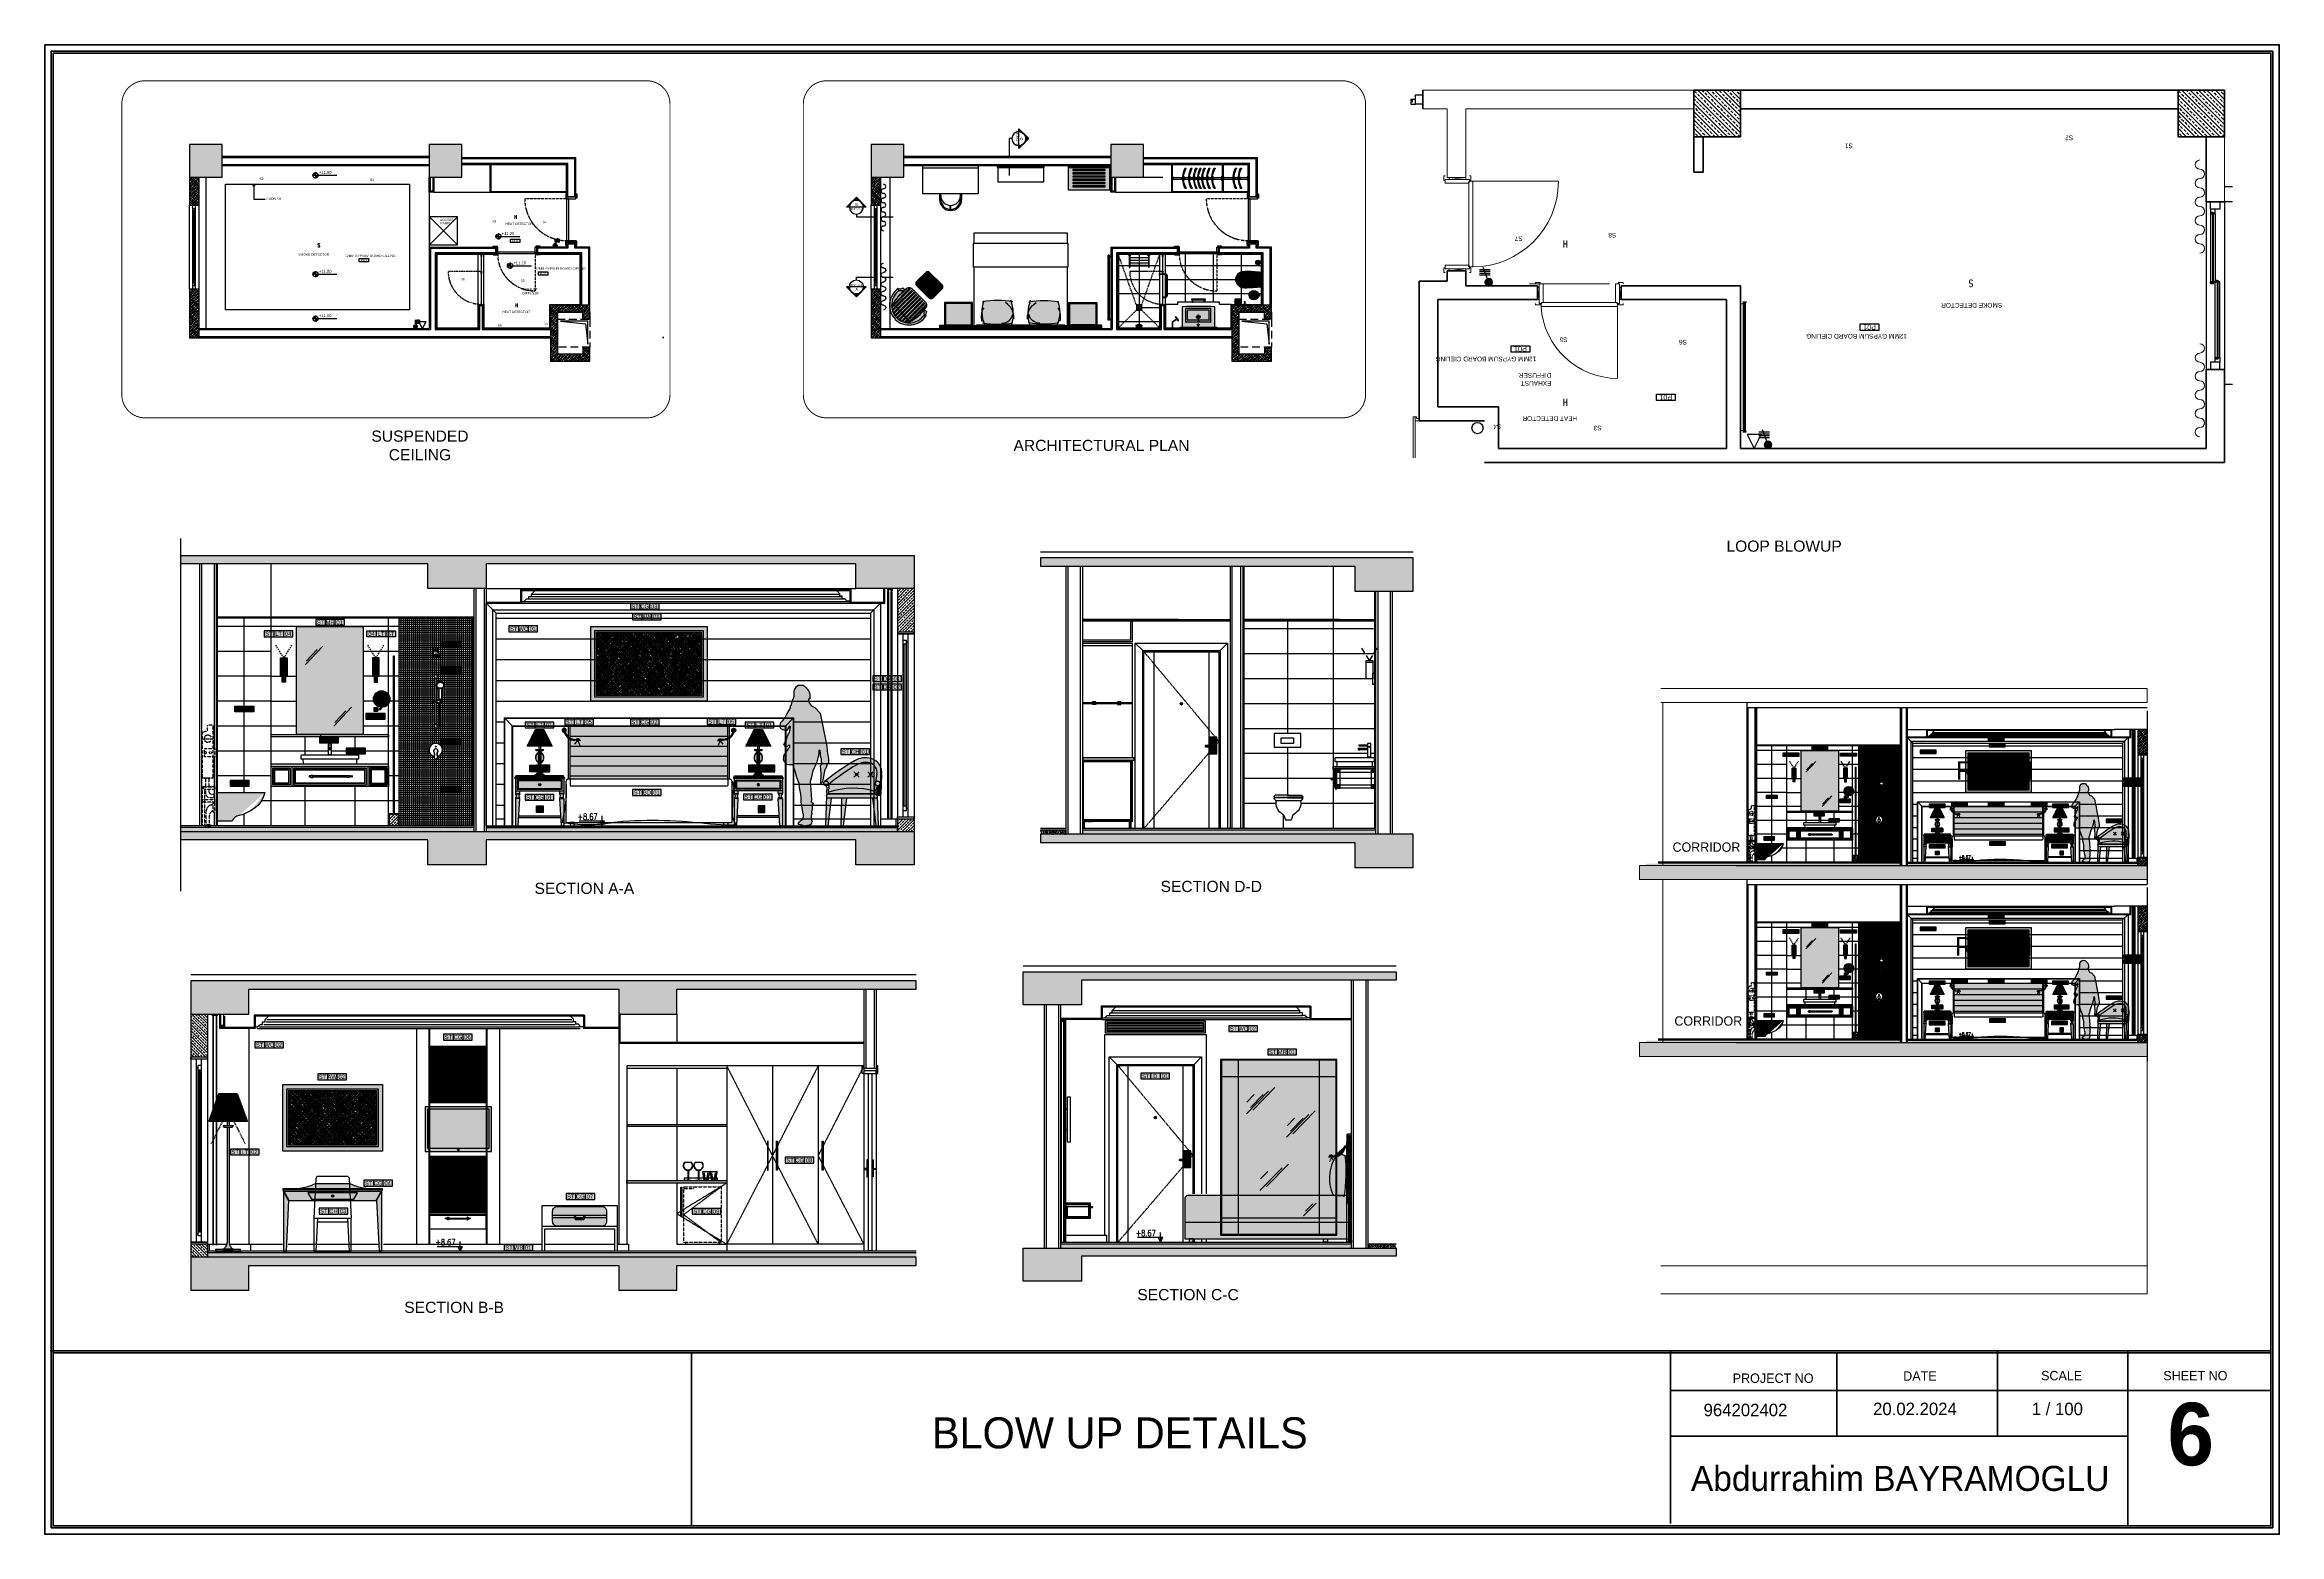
# Model space of a CAD drawing. Header units: centimetres. Extents: x -3207095 to 15275363, y -32656 to 4798027.
# Drawn here: x 699639 to 706839, y 4468391 to 4473191 of the extents above; entities that cross this region are included whole.
import ezdxf
from ezdxf.enums import TextEntityAlignment as Align

# ---------------------------------------------------------------- set-up
doc = ezdxf.new("R2010")
doc.units = ezdxf.units.CM
for name, pattern in [('DUZ', [500, 500]), ('HIDDEN', [0.375, 0.25, -0.125]), ('HIDDEN2', [0.1875, 0.125, -0.0625]), ('ШТРИХОВАЯ', [0.75, 0.5, -0.25])]:
    doc.linetypes.add(name, pattern=pattern)
doc.layers.get('0').update_dxf_attribs({"color": 1, "linetype": 'DUZ'})
for name, color, linetype in [('0 MC MAHAL', 94, 'Continuous'), ('255', 255, 'Continuous'), ('a-kesit', 1, 'Continuous'), ('a_asmatavan', 200, 'Continuous'), ('a_cam', 161, 'Continuous'), ('a_duvar_alcipan', 2, 'Continuous'), ('a_duvar_gazbeton', 3, 'Continuous'), ('a_duvar_kagidi', 33, 'Continuous'), ('a_duvar_tarama', 253, 'Continuous'), ('a_elektrik', 6, 'Continuous'), ('a_gorunus', 233, 'Continuous'), ('a_kapi', 40, 'Continuous'), ('a_kolon', 4, 'Continuous'), ('a_kolon_tarama', 252, 'Continuous'), ('a_metal', 72, 'Continuous'), ('a_mobilya', 1, 'Continuous'), ('a_mobilya_tarama', 253, 'Continuous'), ('a_olcu', 30, 'Continuous'), ('a_pencere', 5, 'Continuous'), ('a_rehber', 253, 'Continuous'), ('a_seramik', 241, 'Continuous'), ('a_seramik_tarama', 85, 'Continuous'), ('a_vitrifiye', 195, 'Continuous'), ('a_yazi', 105, 'Continuous'), ('a_zemin_kaplama', 30, 'Continuous'), ('AGAC', 116, 'Continuous'), ('EL-L-LS', 181, 'Continuous'), ('KOLTAR_F', 145, 'Continuous'), ('LOGO', 7, 'Continuous'), ('MH-EL-TEL', 222, 'Continuous'), ('OLCU', 1, 'Continuous'), ('PEN', 161, 'Continuous'), ('SMC-EL-FA', 33, 'Continuous'), ('SMC-EL-FA-TXT', 123, 'Continuous'), ('söve', 26, 'DUZ'), ('TESİSAT', 57, 'Continuous'), ('Wet Area 030 Sanitary', 4, 'Continuous'), ('yazı', 7, 'Continuous'), ('ШТРИХ', 254, 'ШТРИХОВАЯ')]:
    doc.layers.add(name, color=color, linetype=linetype)
for name, color, linetype, lineweight in [('cam', 143, 'Continuous', 20), ('DUV', 220, 'Continuous', 50), ('DUVAR', 7, 'Continuous', 35), ('EL-L-WIR', 124, 'Continuous', 30), ('FE_MOBTEF.2', 33, 'Continuous', 18), ('FE_PERDE', 205, 'Continuous', 15), ('gor25', 142, 'Continuous', 25), ('iç duvar', 7, 'Continuous', 50), ('KAPEN', 151, 'Continuous', 9), ('KOLON_F', 3, 'Continuous', 35), ('YAZI', 7, 'Continuous', 15)]:
    doc.layers.add(name, color=color, linetype=linetype, lineweight=lineweight)
doc.layers.get('EL-L-WIR').off()
doc.layers.get('OLCU').off()
doc.layers.get('SMC-EL-FA').off()
doc.styles.add('ARIEL100SD', font='arial.ttf')
doc.styles.add('ARIEL20S', font='arial.ttf')
doc.styles.add('KOD', font='arial.ttf')
doc.styles.add('ROMANS', font='romans.shx')
doc.styles.add('STANDART1', font='arial.ttf')
doc.styles.add('TBPL+0.00$0$ARIEL100S', font='arial.ttf', dxfattribs={"height": 300})
doc.styles.add('TROMANS', font='ROMANS.SHX', dxfattribs={"width": 0.7, "height": 5})
pattern_1 = [(45, (700256.852, 4472892.64), (-5.3033, 5.3033), []), (45, (700262.155, 4472892.64), (-5.3033, 5.3033), [3.75, -1.875])]
pattern_2 = [(45, (702452.774, 4472892.64), (-5.3033, 5.3033), []), (45, (702458.077, 4472892.64), (-5.3033, 5.3033), [3.75, -1.875])]

# ---------------------------------------------------------------- blocks, each defined once
blk = doc.blocks.new('a_cerceve')
for p, q in [((120, 2560), (0, 2680)), ((4625, 2560), (4745, 2680)), ((0, 0), (120, 0)), ((4625, 0), (4745, 0))]:
    blk.add_line(p, q)
for points in [[(0, 0), (0, 2680), (4745, 2680), (4745, 0)], [(80, 0), (80, 2600), (4665, 2600), (4665, 0)], [(120, 0), (120, 2560), (4625, 2560), (4625, 0)]]:
    blk.add_lwpolyline(points)
blk = doc.blocks.new('a_komodin2')
at = {"true_color": 0xffffff}
h = blk.add_hatch(color=7, dxfattribs=at)
h.paths.add_polyline_path([(550, 450), (550, 540), (30, 540), (30, 450)], flags=0)
h.paths.add_polyline_path([(304, 495, -1), (276, 495, -1)], flags=0)
h.paths.add_polyline_path([(300, 495, -1), (280, 495, -1)], flags=0)
h.paths.add_polyline_path([(560, 440), (550, 450), (30, 450), (20, 440)], flags=16)
h.paths.add_polyline_path([(580, 420), (580, 570), (0, 570), (0, 420)])
h.paths.add_polyline_path([(20, 440), (20, 550), (560, 550), (560, 440)], flags=16)
h.paths.add_polyline_path([(30, 450), (30, 540), (550, 540), (550, 450)], flags=0)
h.paths.add_polyline_path([(20, 440), (30, 450), (30, 540), (20, 550)], flags=0)
h.paths.add_polyline_path([(20, 550), (30, 540), (550, 540), (560, 550)], flags=0)
h.paths.add_polyline_path([(550, 450), (560, 440), (560, 550), (550, 540)], flags=16)
h.paths.add_polyline_path([(590, 570), (590, 578), (-10, 578), (-10, 570)])
h.paths.add_polyline_path([(590, 578), (576, 592), (4, 592), (-10, 578)])
h.paths.add_polyline_path([(576, 592), (576, 600), (4, 600), (4, 592)])
h.paths.add_polyline_path([(580, 390), (580, 420), (530, 420), (530, 390)])
h.paths.add_polyline_path([(577, 385), (577, 390), (533, 390), (533, 385)])
h.paths.add_polyline_path([(530, 385, -0.4), (530, 335), (580, 335, -0.4), (580, 385)])
h.paths.add_polyline_path([(533, 335), (533, 330), (577, 330), (577, 335)])
h.paths.add_polyline_path([(530, 330), (550, 0), (580, 0), (580, 330)])
h.paths.add_polyline_path([(0, 420), (0, 390), (50, 390), (50, 420)])
h.paths.add_polyline_path([(47, 390), (3, 390), (3, 385), (47, 385)])
h.paths.add_polyline_path([(0, 385, -0.4), (0, 335), (50, 335, -0.4), (50, 385)])
h.paths.add_polyline_path([(47, 330), (47, 335), (3, 335), (3, 330)])
h.paths.add_polyline_path([(0, 330), (0, 0), (30, 0), (50, 330)])
h = blk.add_hatch(color=7, dxfattribs=at)
h.paths.add_polyline_path([(550, 450), (550, 540), (30, 540), (30, 450)])
h.paths.add_polyline_path([(276, 495, -1), (304, 495, -1)], flags=16)
h.paths.add_polyline_path([(280, 495, -1), (300, 495, -1)], flags=0)
blk.add_hatch(color=7, dxfattribs=at).paths.add_polyline_path([(37.27, 120), (36.06, 100), (543.94, 100), (542.73, 120)])
for p, q in [((-10, 578), (4, 592)), ((-10, 578), (-10, 570)), ((-10, 578), (590, 578)), ((-10, 570), (590, 570)), ((0, 570), (0, 420)), ((576, 600), (4, 600)), ((4, 592), (4, 600)), ((4, 592), (576, 592)), ((30, 540), (20, 550)), ((550, 540), (560, 550)), ((576, 592), (576, 600)), ((590, 578), (576, 592)), ((580, 570), (580, 420)), ((590, 578), (590, 570)), ((0, 420), (580, 420)), ((0, 385), (50, 385)), ((0, 335), (50, 335)), ((0, 330), (0, 0)), ((50, 330), (0, 330)), ((3, 390), (3, 385)), ((3, 330), (3, 335)), ((30, 450), (20, 440)), ((30, 0), (50, 330)), ((47, 390), (47, 385)), ((47, 330), (47, 335)), ((580, 385), (530, 385)), ((580, 335), (530, 335)), ((550, 0), (530, 330)), ((530, 330), (580, 330)), ((533, 390), (533, 385)), ((533, 330), (533, 335)), ((550, 450), (560, 440)), ((577, 390), (577, 385)), ((577, 330), (577, 335)), ((580, 330), (580, 0)), ((0, 0), (30, 0)), ((36.06, 100), (543.94, 100)), ((37.27, 120), (542.73, 120)), ((550, 0), (580, 0))]:
    blk.add_line(p, q)
for points in [[(20, 440), (560, 440), (560, 550), (20, 550)], [(30, 450), (550, 450), (550, 540), (30, 540)]]:
    blk.add_lwpolyline(points, close=True)
for points in [[(0, 420), (0, 390), (50, 390), (50, 420)], [(580, 420), (580, 390), (530, 390), (530, 420)]]:
    blk.add_lwpolyline(points)
for radius in [14, 10]:
    blk.add_circle((290, 495), radius)
for centre, start, end in [((-26.25, 360), 316.397181, 43.602819), ((76.25, 360), 136.397181, 223.602819), ((503.75, 360), 316.397181, 43.602819), ((606.25, 360), 136.397181, 223.602819)]:
    blk.add_arc(centre, 36.25, start, end)
blk = doc.blocks.new('a_lamba_okuma')
at = {"true_color": 0xffffff}
h = blk.add_hatch(color=7, dxfattribs=at)
h.paths.add_polyline_path([(6, 0, -0.119182), (5, -3, 0.038405), (11, -23, 9.220143), (0, -25, -0.039586), (-4, -4, -0.198912), (-6, 0, -1)])
h.paths.add_polyline_path([(-6, 0, 1), (6, 0, 1)], flags=17)
h.paths.add_polyline_path([(5, -3, -0.508502), (-4, -4, 0.38617), (133, -121), (136, -121, -0.084469), (142, -113, -0.37111)])
h.paths.add_polyline_path([(192, -127), (193, -121, 0.629792), (136, -121)])
for p, q in [((192, -127), (133, -121)), ((193, -121), (192, -127))]:
    blk.add_line(p, q)
blk.add_lwpolyline([(128, -169), (163, -124), (186, -183)])
blk.add_circle((0, 0), 6)
for centre, radius, start, end in [((0, 0), 25, 295.0887, 270.3287), ((129, 13), 134, 187.3975, 271.8578), ((137, 22), 134, 190.4162, 271.8578), ((164, -135), 31.8, 25.808, 154.6176)]:
    blk.add_arc(centre, radius, start, end)
blk = doc.blocks.new('a_resim_90x140')
at = {"true_color": 0xffffff}
blk.add_hatch(color=7, dxfattribs=at).paths.add_polyline_path([(-700, 0), (-700, 900), (700, 900), (700, 0)])
h = blk.add_hatch()
h.set_pattern_fill('AR-RROOF', color=254, scale=30, angle=45, style=0)
h.set_pattern_definition([(45, (-21202.322, 7400), (25.455844, 67.88225), [450, -60, 150, -30]), (45, (-21184.715, 7438.82), (-49.426764, 7.00036), [90, -9.9, 180, -22.5]), (45, (-21209.747, 7428.638), (96.095812, 124.521504), [240, -42, 120, -30])])
h.paths.add_polyline_path([(-630, 70), (-630, 830), (630, 830), (630, 70)])
h = blk.add_hatch()
h.set_pattern_fill('AR-RROOF', color=254, scale=30, angle=45, style=0)
h.set_pattern_definition([(135, (21202.322, 7400), (-25.455844, 67.88225), [450, -60, 150, -30]), (135, (21184.715, 7438.82), (49.426764, 7.00036), [90, -9.9, 180, -22.5]), (135, (21209.747, 7428.638), (-96.095812, 124.521504), [240, -42, 120, -30])])
h.paths.add_polyline_path([(630, 70), (630, 830), (-630, 830), (-630, 70)])
for points in [[(-700, 0), (-700, 900), (700, 900), (700, 0)], [(-650, 50), (-650, 850), (650, 850), (650, 50)], [(-630, 70), (-630, 830), (630, 830), (630, 70)]]:
    blk.add_lwpolyline(points, close=True)
blk = doc.blocks.new('a_abajur1')
h = blk.add_hatch(color=255)
h.paths.add_polyline_path([(50, 560), (-50, 560), (-148, 364), (148, 364)])
h.paths.add_polyline_path([(-148, 364), (-150, 360), (150, 360), (148, 364)])
h.paths.add_polyline_path([(10, 360), (-10, 360), (-10, 320), (10, 320)])
h.paths.add_polyline_path([(-50, 320), (-50, 317, 0.414214), (-38, 305), (38, 305, 0.414214), (50, 317), (50, 320)])
h.paths.add_polyline_path([(59, 0), (59, 8), (-59, 8), (-59, 0)])
h = blk.add_hatch(color=256)
h.set_gradient(color1=(170, 163, 157), one_color=1, tint=1, name='SPHERICAL')
edge = h.paths.add_edge_path()
edge.add_line((59, 8), (-59, 8))
edge.add_arc((-121, 106), 117, 302.307, 383.0102)
edge.add_arc((-60, 132), 50, 23.0102, 33.2664)
edge.add_arc((-60, 132), 50, 33.2664, 43.5226)
edge.add_arc((27, 221), 74.3, 180.558, 226.5945, ccw=False)
edge.add_arc((27, 221), 74.3, 134.5215, 180.558, ccw=False)
edge.add_arc((-60, 309), 50, 314.5215, 334.8049)
edge.add_arc((-60, 309), 50, 334.8049, 355.0883)
edge.add_line((-10, 305), (10, 305))
edge.add_arc((60, 309), 50, 184.9117, 225.4785)
edge.add_arc((-27, 221), 74.3, 0, 45.4785, ccw=False)
edge.add_arc((-27, 221), 74.3, -46.5945, 0, ccw=False)
edge.add_arc((50, 139), 38.6, 133.4055, 160.0617)
edge.add_arc((121, 106), 117, 156.9898, 180)
edge.add_arc((121, 106), 117, 180, 197.3414)
edge.add_arc((121, 106), 117, 197.3414, 237.693)
at = {"layer": 'a_mobilya_tarama'}
h = blk.add_hatch(dxfattribs=at)
h.set_pattern_fill('LINE', color=256, scale=50, angle=90, style=0)
h.set_pattern_definition([(90, (-30334.933, 1322.437), (-6.25, 4e-16), [])])
h.paths.add_polyline_path([(50, 560), (-50, 560), (-148, 364), (148, 364)])
for p, q in [((-148, 364), (148, 364)), ((-50, 320), (50, 320)), ((-50, 320), (-50, 317)), ((-38, 305), (38, 305)), ((-10, 360), (-10, 320)), ((10, 360), (10, 320)), ((50, 320), (50, 317)), ((-59, 8), (-59, 0)), ((-59, 8), (59, 8)), ((-59, 0), (59, 0)), ((59, 8), (59, 0))]:
    blk.add_line(p, q)
blk.add_lwpolyline([(150, 360), (-150, 360), (-50, 560), (50, 560), (150, 360)])
blk.add_lwpolyline([(59, 8), (-59, 8, 0.367449), (-14, 152, 0.044781), (-18, 160, 0.044781), (-24, 167, -0.203618), (-47, 220, -0.203618), (-25, 274, 0.088735), (-15, 288, 0.088735), (-10, 305), (10, 305, 0.178878), (25, 274, -0.201084), (47, 221, -0.206155), (24, 167, 0.116837), (14, 152, 0.10074), (5, 106, 0.075811), (10, 71, 0.177909), (59, 8, 1.936591)], format="xyb")
for centre, radius, start, end in [((-38, 317), 12, 180, 270), ((27, 221), 74.3, 134.5215, 226.5945), ((-60, 309), 50, 314.5215, 355.0883), ((60, 309), 50, 184.9117, 225.4785), ((-27, 221), 74.3, 313.4055, 45.4785), ((38, 317), 12, 270, 0), ((-121, 106), 117, 302.307, 23.0102), ((-60, 132), 50, 23.0102, 43.5226), ((121, 106), 117, 156.9898, 237.693), ((60, 132), 50, 136.4774, 156.9898)]:
    blk.add_arc(centre, radius, start, end)
blk = doc.blocks.new('a_banyo_aplik')
h = blk.add_hatch(color=255)
h.paths.add_polyline_path([(40, 270), (40, 290), (-40, 290), (-40, 270)])
h.paths.add_polyline_path([(40, 265), (-40, 265), (-40, 70), (-20, 70), (-20, 140), (20, 140), (20, 70), (40, 70)])
h.paths.add_polyline_path([(20, 140), (-20, 140), (-20, 0), (20, 0)])
h.paths.add_polyline_path([(40, 265), (40, 270), (-40, 270), (-40, 265)])
for p, q in [((-40, 270), (40, 270)), ((-40, 265), (40, 265))]:
    blk.add_line(p, q)
at = {"linetype": 'HIDDEN2', "ltscale": 150}
for points in [[(0, 290), (-96, 443)], [(0, 290), (96, 443)]]:
    blk.add_lwpolyline(points, dxfattribs=at)
blk.add_lwpolyline([(20, 70), (40, 70), (40, 290), (-40, 290), (-40, 70), (-20, 70)])
blk.add_lwpolyline([(20, 140), (-20, 140), (-20, 0), (20, 0)], close=True)
blk = doc.blocks.new('STARCK-KLOZET_YAN')
at = {"layer": '255'}
h = blk.add_hatch(color=256, dxfattribs=at)
edge = h.paths.add_edge_path()
edge.add_line((18, -34.5), (0, -34.5))
edge.add_line((0, -34.5), (0, 0))
edge.add_line((0, 0), (57.5, 0))
edge.add_arc((24.3, 8.2), 34.2, 298.1153, 346.1403, ccw=False)
edge.add_arc((15.4, 20.1), 49, 283.1336, 300.8138, ccw=False)
edge.add_arc((28.4, -38.5), 11.1, 99.7086, 158.7454)
at = {"flags": 128}
blk.add_lwpolyline([(18, -34.5), (0, -34.5), (0, 0), (57.5, 0, -0.212671), (40.4, -21.9, -0.077298), (26.5, -27.6, 0.26345)], format="xyb", close=True, dxfattribs=at)
blk = doc.blocks.new('a_perde_kesit')
h = blk.add_hatch(color=255)
h.paths.add_polyline_path([(29, 0), (-29, 0), (-29, -20), (-25, -20), (-25, -18), (-27, -18), (-27, -11), (-11, -11), (-11, -18), (-13, -18), (-13, -20), (-9, -20), (-9, -11), (12, -11), (12, -20), (16, -20), (16, -18), (14, -18), (14, -11), (27, -11), (27, -18), (25, -18), (25, -20), (29, -20)])
h.paths.add_polyline_path([(-17, -13), (-21, -13), (-21, -21), (-17, -21)])
h.paths.add_polyline_path([(23, -13), (19, -13), (19, -21), (23, -21)])
h.paths.add_polyline_path([(27, -12), (15, -12), (15, -13), (27, -13)], flags=17)
h.paths.add_polyline_path([(-13, -12), (-25, -12), (-25, -13), (-13, -13)], flags=17)
h.paths.add_polyline_path([(-13, -21), (-25, -21), (-25, -22), (-13, -22)])
h.paths.add_polyline_path([(-19, -22), (-20, -22), (-20, -34), (-19, -34)])
h.paths.add_polyline_path([(27, -21), (15, -21), (15, -22), (27, -22)])
h.paths.add_polyline_path([(21, -22), (20, -22), (20, -34), (21, -34)])
for points in [[(29, 0), (29, -20), (25, -20), (25, -18), (27, -18), (27, -11), (14, -11), (14, -18), (16, -18), (16, -20), (12, -20), (12, -11), (-9, -11), (-9, -20), (-13, -20), (-13, -18), (-11, -18), (-11, -11), (-27, -11), (-27, -18), (-25, -18), (-25, -20), (-29, -20), (-29, 0), (29, 0)], [(-15, -2780), (-15, -35), (-24, -35), (-24, -2780)], [(25, -2780), (25, -35), (16, -35), (16, -2780)]]:
    blk.add_lwpolyline(points)
for points in [[(-13, -13), (-25, -13), (-25, -12), (-13, -12)], [(-13, -22), (-25, -22), (-25, -21), (-13, -21)], [(-17, -21), (-21, -21), (-21, -13), (-17, -13)], [(-20, -34), (-20, -22), (-19, -22), (-19, -34)], [(27, -13), (15, -13), (15, -12), (27, -12)], [(27, -22), (15, -22), (15, -21), (27, -21)], [(23, -21), (19, -21), (19, -13), (23, -13)], [(20, -34), (20, -22), (21, -22), (21, -34)]]:
    blk.add_lwpolyline(points, close=True)
at = {"color": 255}
for points in [[(-24, -2780), (-15, -2780), (-24, -35), (-15, -35)], [(16, -2780), (25, -2780), (16, -35), (25, -35)]]:
    blk.add_solid(points, dxfattribs=at)
blk = doc.blocks.new('a_koltuk2')
h = blk.add_hatch(color=255)
h.paths.add_polyline_path([(546, 811, 0.191853), (347, 784, 0.036251), (-12, 533, -0.470035), (30, 524, -0.056875), (40, 503, -0.034077), (375, 736, -0.190413), (532, 757, -0.382381), (618, 624), (601, 524, -0.730519), (653, 515), (673, 614, 0.015534), (675, 625), (675, 642, 0.339039)])
h.paths.add_polyline_path([(-12, 533, 0.000007), (-12, 533, 0.225166), (-22, 511, 1), (34, 511, 0.631327)])
h = blk.add_hatch(color=255)
h.paths.add_polyline_path([(618, 624, 0.382381), (532, 757, 0.190413), (375, 736, 0.034077), (40, 503, -0.198276), (33, 424, -0.144824), (39, 406, -0.151026), (594, 415, -0.073801), (599, 424, -0.258061), (601, 524)])
h.paths.add_polyline_path([(359, 617, -1), (386, 617, -1)], flags=16)
h.paths.add_polyline_path([(529, 617, -1), (555, 617, -1)], flags=16)
h.paths.add_polyline_path([(39, 406, 0.144824), (33, 424, 0.258061), (30, 524, -0.124382), (34, 511, -0.536233), (-5, 485, -0.443743), (12, 420, -0.262244), (9, 366), (34, 386), (597, 386), (622, 366, -0.262244), (619, 420, -0.443743), (636, 485, -0.536233), (598, 511, -0.124382), (601, 524, 0.258061), (599, 424, 0.073801), (594, 415, 0.151026)])
h.paths.add_polyline_path([(622, 366), (597, 386), (34, 386), (9, 366), (8, 332), (623, 332)])
h.paths.add_polyline_path([(67, 332), (8, 332), (0, 0), (26, 0)])
h.paths.add_polyline_path([(252, 332), (193, 332), (185, 0), (211, 0)])
h.paths.add_polyline_path([(623, 332), (564, 332), (605, 0), (631, 0)])
h.paths.add_polyline_path([(598, 511, 1), (654, 511, 1)])
h = blk.add_hatch(color=255)
h.paths.add_polyline_path([(386, 617, 1), (359, 617, 1)])
h.paths.add_polyline_path([(555, 617, 1), (529, 617, 1)])
blk.add_hatch(color=255).paths.add_polyline_path([(674, 622, -0.01071), (673, 614), (653, 515, -0.03072), (654, 511, -0.301886), (636, 485, 0.443743), (619, 420, 0.262244), (622, 366), (643, 366, 0.39973), (663, 385)])
at = {"ltscale": 0.5}
for p, q in [((359, 630), (341, 648)), ((359, 603), (341, 585)), ((386, 630), (404, 648)), ((386, 603), (404, 585)), ((528, 630), (510, 648)), ((528, 603), (510, 585)), ((555, 630), (573, 648)), ((555, 603), (573, 585)), ((618, 624), (601, 524)), ((673, 614), (653, 515)), ((674, 622), (663, 385)), ((9, 366), (0, 0)), ((623, 332), (8, 332)), ((34, 386), (9, 366)), ((67, 332), (26, 0)), ((33, 505), (33, 505)), ((597, 386), (34, 386)), ((34, 386), (597, 386)), ((193, 332), (185, 0)), ((252, 332), (211, 0)), ((564, 332), (605, 0)), ((597, 386), (622, 366)), ((643, 366), (622, 366)), ((622, 366), (631, 0)), ((0, 0), (26, 0)), ((185, 0), (211, 0)), ((605, 0), (631, 0))]:
    blk.add_line(p, q, dxfattribs=at)
for centre, radius in [((6, 511), 27.9), ((373, 617), 13.2), ((542, 617), 13.2), ((626, 511), 27.9)]:
    blk.add_circle(centre, radius, dxfattribs=at)
for centre, radius, start, end in [((481, 547), 272, 76.2116, 119.3347), ((501, 642), 175, 350.9534, 74.657), ((1897, -1812), 3023, 120.8601, 129.1526), ((1913, -1836), 2996, 120.8794, 128.6863), ((481, 547), 216, 76.2116, 119.3347), ((501, 642), 119, 350.9534, 74.657), ((-26, 445), 45.9, 326.6558, 62.3716), ((-37, 395), 54.7, 327.3831, 26.1615), ((-59, 472), 103, 332.4741, 30.3545), ((4, 405), 34.3, 328.2875, 34.2118), ((332, -488), 940, 73.8006, 108.1535), ((690, 472), 103, 149.6455, 207.5259), ((627, 405), 34.3, 145.7882, 211.7125), ((658, 445), 45.9, 117.6284, 213.3442), ((668, 395), 54.7, 153.8385, 212.6169), ((643, 386), 20, 270, 357.1523)]:
    blk.add_arc(centre, radius, start, end, dxfattribs=at)
blk = doc.blocks.new('a_insan2')
blk.add_hatch(color=255).paths.add_polyline_path([(0.221, 1.227), (0.21, 1.282), (0.191, 1.361), (0.127, 1.43), (0.104, 1.441), (0.088, 1.448), (0.069, 1.474), (0.062, 1.49), (0.053, 1.515), (0.053, 1.527), (0.067, 1.54), (0.067, 1.57), (0.067, 1.589), (0.058, 1.619), (0.044, 1.642), (0.023, 1.665), (0.002, 1.688), (-0.014, 1.697), (-0.051, 1.7), (-0.074, 1.697), (-0.092, 1.681), (-0.104, 1.663), (-0.118, 1.644), (-0.12, 1.617), (-0.12, 1.605), (-0.12, 1.566), (-0.125, 1.554), (-0.127, 1.543), (-0.138, 1.524), (-0.145, 1.504), (-0.152, 1.462), (-0.166, 1.448), (-0.166, 1.43), (-0.173, 1.409), (-0.184, 1.388), (-0.203, 1.356), (-0.228, 1.31), (-0.238, 1.296), (-0.256, 1.275), (-0.279, 1.248), (-0.291, 1.218), (-0.291, 1.195), (-0.279, 1.174), (-0.251, 1.16), (-0.228, 1.155), (-0.208, 1.155), (-0.175, 1.206), (-0.166, 1.199), (-0.175, 1.128), (-0.189, 1.114), (-0.203, 1.075), (-0.214, 1.042), (-0.231, 1.01), (-0.244, 0.982), (-0.233, 0.971), (-0.224, 0.948), (-0.208, 0.957), (-0.184, 0.982), (-0.173, 0.969), (-0.173, 0.952), (-0.184, 0.941), (-0.244, 0.849), (-0.244, 0.826), (-0.249, 0.807), (-0.242, 0.779), (-0.208, 0.745), (-0.187, 0.738), (-0.166, 0.74), (-0.141, 0.74), (-0.134, 0.731), (-0.106, 0.646), (-0.088, 0.586), (-0.06, 0.514), (-0.055, 0.466), (-0.039, 0.385), (-0.037, 0.337), (-0.037, 0.291), (-0.028, 0.235), (-0.021, 0.205), (-0.016, 0.164), (-0.007, 0.145), (-0.009, 0.125), (-0.014, 0.088), (-0.039, 0.071), (-0.058, 0.053), (-0.071, 0.035), (-0.065, 0.023), (-0.044, 0.016), (-0.025, 0.012), (0, 0), (0.081, 0.016), (0.088, 0.042), (0.095, 0.058), (0.09, 0.071), (0.085, 0.088), (0.085, 0.104), (0.085, 0.122), (0.09, 0.141), (0.092, 0.155), (0.09, 0.175), (0.092, 0.196), (0.095, 0.212), (0.095, 0.231), (0.101, 0.258), (0.108, 0.277), (0.085, 0.291), (0.09, 0.323), (0.076, 0.491), (0.074, 0.537), (0.083, 0.579), (0.092, 0.616), (0.106, 0.666), (0.127, 0.719), (0.152, 0.777), (0.171, 0.856), (0.175, 0.886), (0.178, 0.902), (0.178, 0.913), (0.194, 0.913), (0.198, 0.876), (0.198, 0.846), (0.21, 0.814), (0.21, 0.768), (0.221, 0.756), (0.196, 0.733), (0.201, 0.683), (0.205, 0.627), (0.205, 0.595), (0.201, 0.565), (0.201, 0.517), (0.219, 0.535), (0.226, 0.56), (0.249, 0.683), (0.261, 0.694), (0.277, 0.749), (0.286, 0.754), (0.291, 0.766), (0.293, 0.807), (0.277, 0.904), (0.274, 0.959), (0.254, 1.063), (0.238, 1.139)])
blk.add_lwpolyline([(-0.051, 1.7), (-0.014, 1.697), (0.002, 1.688), (0.023, 1.665), (0.044, 1.642), (0.058, 1.619), (0.067, 1.589), (0.067, 1.57), (0.067, 1.54), (0.053, 1.527), (0.053, 1.515), (0.062, 1.49), (0.069, 1.474), (0.088, 1.448), (0.104, 1.441), (0.127, 1.43), (0.191, 1.361), (0.21, 1.282), (0.221, 1.227), (0.238, 1.139), (0.254, 1.063), (0.274, 0.959), (0.277, 0.904), (0.293, 0.807), (0.291, 0.766), (0.286, 0.754), (0.277, 0.749), (0.261, 0.694), (0.249, 0.683), (0.226, 0.56), (0.219, 0.535), (0.201, 0.517), (0.201, 0.565), (0.205, 0.595), (0.205, 0.627), (0.201, 0.683), (0.196, 0.733), (0.221, 0.756), (0.21, 0.768), (0.21, 0.814), (0.198, 0.846), (0.198, 0.876), (0.194, 0.913), (0.178, 0.913), (0.178, 0.902), (0.175, 0.886), (0.171, 0.856), (0.152, 0.777), (0.127, 0.719), (0.106, 0.666), (0.092, 0.616), (0.083, 0.579), (0.074, 0.537), (0.076, 0.491), (0.09, 0.323), (0.085, 0.291), (0.108, 0.277), (0.101, 0.258), (0.095, 0.231), (0.095, 0.212), (0.092, 0.196), (0.09, 0.175), (0.092, 0.155), (0.09, 0.141), (0.085, 0.122), (0.085, 0.104), (0.085, 0.088), (0.09, 0.071), (0.095, 0.058), (0.088, 0.042), (0.081, 0.016), (0, 0), (-0.025, 0.012), (-0.044, 0.016), (-0.065, 0.023), (-0.071, 0.035), (-0.058, 0.053), (-0.039, 0.071), (-0.014, 0.088), (-0.009, 0.125), (-0.007, 0.145), (-0.016, 0.164), (-0.021, 0.205), (-0.028, 0.235), (-0.037, 0.291), (-0.037, 0.337), (-0.039, 0.385), (-0.055, 0.466), (-0.06, 0.514), (-0.088, 0.586), (-0.106, 0.646), (-0.134, 0.731), (-0.141, 0.74), (-0.166, 0.74), (-0.187, 0.738), (-0.208, 0.745), (-0.242, 0.779), (-0.249, 0.807), (-0.244, 0.826), (-0.244, 0.849), (-0.184, 0.941), (-0.173, 0.952), (-0.173, 0.969), (-0.184, 0.982), (-0.208, 0.957), (-0.224, 0.948), (-0.233, 0.971), (-0.244, 0.982), (-0.231, 1.01), (-0.214, 1.042), (-0.203, 1.075), (-0.189, 1.114), (-0.175, 1.128), (-0.166, 1.199), (-0.175, 1.206), (-0.208, 1.155), (-0.228, 1.155), (-0.251, 1.16), (-0.279, 1.174), (-0.291, 1.195), (-0.291, 1.218), (-0.279, 1.248), (-0.256, 1.275), (-0.238, 1.296), (-0.228, 1.31), (-0.203, 1.356), (-0.184, 1.388), (-0.173, 1.409), (-0.166, 1.43), (-0.166, 1.448), (-0.152, 1.462), (-0.145, 1.504), (-0.138, 1.524), (-0.127, 1.543), (-0.125, 1.554), (-0.12, 1.566), (-0.12, 1.605), (-0.12, 1.617), (-0.118, 1.644), (-0.104, 1.663), (-0.092, 1.681), (-0.074, 1.697), (-0.051, 1.7)])
blk = doc.blocks.new('KOTKES')
blk.add_hatch(color=256).paths.add_polyline_path([(-25, -2), (-39, -2), (-25, -29)])
for p, q in [((-25, -29), (-25, 29)), ((-25, -2), (110, -2))]:
    blk.add_line(p, q)
blk.add_lwpolyline([(-11, -2), (-25, -29), (-39, -2)], close=True)
at = {"style": 'TROMANS', "width": 0.7}
blk.add_attdef('KESITKOT', (-20, 19), '', height=28, dxfattribs=at)
blk = doc.blocks.new('TRASAYNA-GOR')
at = {"ltscale": 5}
h = blk.add_hatch(color=255, dxfattribs=at)
edge = h.paths.add_edge_path()
edge.add_ellipse((92, 150), major_axis=(0, -100), ratio=0.991264, start_angle=0, end_angle=360)
h = blk.add_hatch(color=255, dxfattribs=at)
h.paths.add_polyline_path([(44, 50), (0, 50), (0, 0), (44, 0)])
h.paths.add_polyline_path([(44, 28), (44, 23), (72, 23, 1), (72, 28)])
h.paths.add_polyline_path([(69, 28), (72, 28, -1), (72, 23), (69, 23), (69, 19), (78, 19), (78, 31), (87, 31, -0.116908), (87, 34, -0.116908), (87, 36), (78, 36), (78, 39), (69, 39)])
h.paths.add_polyline_path([(87, 34, 1), (98, 34, 1)])
h.paths.add_polyline_path([(97, 41), (97, 50), (87, 50), (87, 41)])
h.paths.add_polyline_path([(90, 41), (90, 39, -0.237057), (95, 39), (95, 41)])
for p, q in [((91, 190), (42, 134)), ((83, 167), (63, 144))]:
    blk.add_line(p, q, dxfattribs=at)
for p, q in [((44, 28), (72, 28)), ((44, 23), (72, 23)), ((87, 36), (78, 36)), ((87, 31), (78, 31)), ((90, 39), (90, 41)), ((95, 39), (95, 41))]:
    blk.add_line(p, q)
blk.add_lwpolyline([(0, 50), (44, 50), (44, 0), (0, 0)], close=True)
for points in [[(69, 28), (69, 39), (78, 39), (78, 36)], [(78, 31), (78, 19), (69, 19), (69, 23)]]:
    blk.add_lwpolyline(points)
blk.add_arc((72, 25), 2.5, 270, 90)
blk.add_ellipse((92, 150), major_axis=(0, -100), ratio=0.991264, dxfattribs=at)
blk.add_open_spline([(92, 70), (96, 70), (99, 70), (109, 72), (114, 73), (125, 77), (131, 80), (141, 86), (145, 90), (153, 99), (157, 104), (163, 114), (166, 119), (169, 131), (171, 136), (172, 148), (172, 154), (170, 166), (169, 172), (165, 183), (162, 189), (156, 199), (152, 203), (143, 212), (139, 215), (129, 221), (123, 224), (112, 228), (106, 229), (95, 230), (89, 230), (77, 229), (71, 227), (60, 223), (55, 221), (45, 214), (40, 211), (32, 202), (28, 198), (22, 187), (19, 182), (16, 171), (14, 165), (13, 153), (13, 147), (14, 135), (16, 129), (20, 118), (22, 113), (29, 102), (32, 98), (41, 89), (45, 86), (55, 79), (61, 77), (72, 73), (77, 71), (86, 70), (89, 70), (92, 70)], degree=3, knots=[0, 0, 0, 0, 0.132498, 0.132498, 0.356027, 0.356027, 0.579556, 0.579556, 0.803084, 0.803084, 1.026613, 1.026613, 1.250142, 1.250142, 1.473671, 1.473671, 1.697199, 1.697199, 1.920728, 1.920728, 2.144257, 2.144257, 2.367785, 2.367785, 2.591314, 2.591314, 2.814843, 2.814843, 3.038372, 3.038372, 3.2619, 3.2619, 3.485429, 3.485429, 3.708958, 3.708958, 3.932486, 3.932486, 4.156015, 4.156015, 4.379544, 4.379544, 4.603073, 4.603073, 4.826601, 4.826601, 5.05013, 5.05013, 5.273659, 5.273659, 5.497187, 5.497187, 5.720716, 5.720716, 5.944245, 5.944245, 6.167774, 6.167774, 6.283185, 6.283185, 6.283185, 6.283185], dxfattribs=at)
blk = doc.blocks.new('ELDUSU')
for p, q in [((38492, -2142), (38522, -2142)), ((38492, -2142), (38492, -2189)), ((38495, -2116), (38495, -2118)), ((38520, -2118), (38495, -2118)), ((38495, -2118), (38495, -2142)), ((38520, -2118), (38520, -2116)), ((38520, -2142), (38520, -2118)), ((38523, -2189), (38523, -2142)), ((38522, -2190), (38492, -2190)), ((38495, -2190), (38495, -2451)), ((38517, -2271), (38517, -2271)), ((38517, -2271), (38517, -2271)), ((38517, -2272), (38517, -2272)), ((38517, -2272), (38517, -2272)), ((38517, -2272), (38517, -2273)), ((38517, -2273), (38517, -2273)), ((38517, -2273), (38517, -2274)), ((38517, -2274), (38517, -2274)), ((38517, -2274), (38517, -2274)), ((38517, -2274), (38517, -2275)), ((38520, -2249), (38520, -2190)), ((38520, -2451), (38520, -2291)), ((38604, -2280), (38604, -2280)), ((38605, -2274), (38605, -2273)), ((38605, -2274), (38605, -2274)), ((38464, -2481), (38464, -2455)), ((38465, -2455), (38464, -2455)), ((38464, -2482), (38482, -2482)), ((38466, -2446), (38473, -2446)), ((38466, -2447), (38466, -2454)), ((38474, -2454), (38474, -2447)), ((38482, -2455), (38474, -2455)), ((38490, -2450), (38483, -2450)), ((38483, -2486), (38483, -2451)), ((38483, -2486), (38490, -2486)), ((38490, -2451), (38490, -2486)), ((38491, -2459), (38490, -2459)), ((38490, -2478), (38491, -2478)), ((38491, -2486), (38491, -2450)), ((38494, -2450), (38491, -2450)), ((38491, -2486), (38494, -2486)), ((38495, -2451), (38495, -2451)), ((38495, -2485), (38495, -2740)), ((38495, -2485), (38495, -2485)), ((38501, -2455), (38501, -2455)), ((38501, -2481), (38501, -2481)), ((38514, -2455), (38514, -2455)), ((38514, -2481), (38514, -2481)), ((38520, -2451), (38520, -2451)), ((38520, -2740), (38520, -2485)), ((38520, -2485), (38520, -2485)), ((38523, -2450), (38521, -2450)), ((38521, -2486), (38523, -2486)), ((38523, -2486), (38523, -2450)), ((38524, -2455), (38523, -2455)), ((38523, -2481), (38524, -2481)), ((38524, -2486), (38524, -2450)), ((38531, -2450), (38524, -2450)), ((38524, -2486), (38531, -2486)), ((38544, -2457), (38533, -2457)), ((38533, -2480), (38544, -2480)), ((38545, -2436), (38545, -2437)), ((38545, -2452), (38545, -2456)), ((38545, -2481), (38545, -2485)), ((38572, -2451), (38546, -2451)), ((38572, -2485), (38546, -2485)), ((38549, -2447), (38549, -2449)), ((38572, -2449), (38549, -2449)), ((38549, -2449), (38549, -2450)), ((38573, -2450), (38549, -2450)), ((38549, -2450), (38549, -2451)), ((38550, -2441), (38550, -2446)), ((38572, -2446), (38550, -2446)), ((38593, -2468), (38553, -2468)), ((38555, -2485), (38555, -2741)), ((38559, -2444), (38559, -2443)), ((38559, -2444), (38559, -2444)), ((38563, -2443), (38563, -2444)), ((38563, -2444), (38563, -2444)), ((38567, -2741), (38567, -2485)), ((38571, -2446), (38571, -2441)), ((38572, -2449), (38572, -2447)), ((38573, -2450), (38572, -2449)), ((38573, -2485), (38572, -2452)), ((38573, -2448), (38573, -2488)), ((38573, -2457), (38573, -2450)), ((38576, -2437), (38576, -2436)), ((38578, -2434), (38578, -2434)), ((38492, -2740), (38522, -2740)), ((38492, -2741), (38492, -2788)), ((38522, -2788), (38492, -2788)), ((38495, -2788), (38495, -2818)), ((38520, -2818), (38495, -2818)), ((38495, -2819), (38495, -2821)), ((38520, -2818), (38520, -2788)), ((38520, -2821), (38520, -2819)), ((38523, -2788), (38523, -2741)), ((38549, -2759), (38549, -2772)), ((38572, -2759), (38550, -2759)), ((38572, -2772), (38550, -2772)), ((38568, -2741), (38553, -2741)), ((38553, -2741), (38553, -2759)), ((38568, -2759), (38568, -2741)), ((38572, -2772), (38572, -2759))]:
    blk.add_line(p, q)
for centre, radius, start, end in [((38492, -2142), 0.5, 90, 180), ((38496, -2116), 1, 117.7831, 178.5), ((38496, -2118), 0.5, 178.5, 270), ((38507, -2137), 25, 62.2169, 117.7831), ((38519, -2116), 1, 1.5, 62.2169), ((38519, -2118), 0.5, 270, 1.5), ((38522, -2142), 0.5, 0, 90), ((38492, -2189), 0.5, 180, 270), ((38515, -2263), 0.39, 186.8794, 242.2006), ((38542, -2273), 25.5, 179.3652, 180.6348), ((38522, -2189), 0.5, 270, 0), ((38527, -2245), 0.598, 76.5445, 111.8018), ((38561, -2273), 36.8, 251.4852, 288.5059), ((38561, -2241), 68.1, 261.7365, 278.2852), ((38585, -2222), 22.7, 243.462, 251.6514), ((38594, -2245), 0.489, 65.9725, 106.6283), ((38574, -2274), 30.7, 353.4517, 0.1515), ((38574, -2273), 30.8, 358.8568, 4.5158), ((38567, -2273), 37.9, 359.9171, 1.3982), ((38607, -2263), 0.423, 296.7214, 357.6609), ((38464, -2455), 0.5, 90, 180), ((38464, -2481), 0.5, 180, 270), ((38465, -2454), 0.5, 270.4528, 358.6784), ((38466, -2447), 0.5, 90, 180), ((38473, -2447), 0.5, 0, 90), ((38474, -2454), 0.482, 177.4852, 276.7007), ((38482, -2454), 0.5, 270, 0), ((38482, -2482), 0.5, 0, 90), ((38483, -2451), 0.5, 90, 180), ((38483, -2486), 0.5, 180, 270), ((38490, -2451), 0.5, 0, 90), ((38490, -2486), 0.5, 270, 0), ((38491, -2458), 0.5, 270, 0), ((38491, -2478), 0.5, 0, 90), ((38531, -2451), 0.5, 2.0078, 90), ((38531, -2486), 0.5, 270, 357.9922), ((38032, -2468), 500, 1.4297, 2.0078), ((38533, -2456), 1, 181.4297, 270), ((38533, -2481), 1, 90, 178.5703), ((38032, -2468), 500, 357.9922, 358.5703), ((38544, -2433), 1.08, 181.1911, 229.2116), ((38544, -2456), 0.993, 269.1764, 0.0529), ((38546, -2452), 0.5, 90, 180), ((38546, -2485), 0.5, 180, 270), ((38578, -2401), 48.9, 228.1561, 234.4696), ((38550, -2447), 0.5, 90, 180), ((38561, -2425), 18.9, 234.417, 263.905), ((38561, -2425), 18.8, 265.631, 274.369), ((38562, -2413), 30.9, 264.577, 265.6347), ((38559, -2405), 39.5, 274.4809, 275.3074), ((38561, -2425), 18.9, 276.096, 305.5819), ((38543, -2401), 49, 305.5401, 311.8343), ((38572, -2447), 0.5, 0, 90), ((38572, -2452), 0.5, 0.4506, 90), ((38572, -2485), 0.5, 270, 0.428), ((38578, -2433), 1.01, 310.9943, 0.7425), ((38492, -2741), 0.5, 90, 180), ((38492, -2788), 0.5, 180, 270), ((38496, -2819), 0.5, 90, 181.5), ((38496, -2821), 1, 181.5, 242.2169), ((38507, -2799), 25, 242.2169, 297.7831), ((38519, -2819), 0.5, 358.5, 90), ((38519, -2821), 1, 297.7831, 358.5), ((38522, -2741), 0.5, 0, 90), ((38522, -2788), 0.5, 270, 0), ((38550, -2759), 0.5, 90, 180), ((38550, -2772), 0.5, 180, 270), ((38572, -2759), 0.5, 0, 90), ((38572, -2772), 0.5, 270, 0)]:
    blk.add_arc(centre, radius, start, end)
for centre, major_axis, ratio, start_param, end_param in [((38561, -2274), (43.8, 0), 0.762289, 0, 3.710635), ((38561, -2268), (45.9, 0), 0.762289, -3.293697, -3.28233), ((38561, -2269), (45.5, 0), 0.762289, -3.32738, -3.315143), ((38561, -2268), (45.5, 0), 0.762289, -3.305933, -3.29353), ((38516, -2263), (-0.266, 0.423), 0.667929, 4.775853, 5.421914), ((38561, -2274), (-44, 0), 0.762289, 2.710797, 6.283185), ((38561, -2273), (43.8, 0), 0.762289, 2.967135, 3.141593), ((38561, -2273), (-43.8, 0), 0.762289, 6.219227, 6.253501), ((38561, -2274), (0, 43.8), 1, 1.512886, 1.528967), ((38561, -2273), (-43.8, 0), 0.762289, 0.029685, 0.047786), ((38561, -2274), (-44, 0), 0.762289, 0, 0.477187), ((38561, -2271), (-44, 0), 0.762289, 0.068055, 0.096046), ((38561, -2273), (44, 0), 0.762289, 3.156082, 3.187115), ((38561, -2274), (44.2, 0), 0.762289, 3.77642, 5.683378), ((38561, -2268), (45.9, 0), 0.762289, 0.724591, 2.418864), ((38561, -2269), (-46.2, 0), 0.762289, 3.876812, 5.548408), ((38561, -2274), (43.6, 0), 0.762289, 3.833339, 5.652015), ((38561, -2274), (43.8, 0), 0.762289, 1.107685, 1.160845), ((38561, -2274), (43.8, 0), 0.762289, 5.859566, 6.283185), ((38561, -2273), (43.8, 0), 0.762289, 0, 0.174458), ((38561, -2274), (43.8, 0), 0.762289, 6.134233, 6.187393), ((38507, -2468), (0, 14.7), 1, 0.439943, 0.451821), ((38507, -2468), (0, -17.2), 0.57735, -0.698104, -0.683998), ((38507, -2468), (0, 14.6), 1, -0.450569, -0.439943), ((38507, -2468), (0, -17.2), 0.57735, 0.683998, 0.698231)]:
    blk.add_ellipse(centre, major_axis=major_axis, ratio=ratio, start_param=start_param, end_param=end_param)
for points, knots in [([(38515, -2263), (38514, -2263), (38514, -2264), (38514, -2265), (38514, -2267), (38513, -2269), (38513, -2271), (38513, -2273), (38513, -2274), (38513, -2276), (38514, -2278), (38514, -2280), (38515, -2281), (38515, -2283), (38516, -2285), (38517, -2287), (38518, -2288), (38519, -2290), (38520, -2291), (38521, -2293), (38523, -2294), (38524, -2296), (38526, -2297), (38527, -2298), (38529, -2300), (38531, -2301), (38533, -2302), (38535, -2303), (38537, -2304), (38539, -2305), (38541, -2306), (38543, -2306), (38545, -2307), (38547, -2307), (38549, -2308), (38549, -2308)], [0, 0, 0, 0, 0.01358, 0.044199, 0.074769, 0.105297, 0.135793, 0.166267, 0.196733, 0.227198, 0.257675, 0.288175, 0.318708, 0.349284, 0.37991, 0.410589, 0.441325, 0.472118, 0.502968, 0.53387, 0.564822, 0.595819, 0.626855, 0.657925, 0.689023, 0.720144, 0.751285, 0.78244, 0.813605, 0.844779, 0.875958, 0.907141, 0.938326, 0.969511, 1, 1, 1, 1]), ([(38527, -2245), (38527, -2245), (38527, -2245), (38526, -2245), (38526, -2245), (38526, -2245), (38525, -2245), (38525, -2246), (38524, -2246), (38523, -2247), (38521, -2248), (38520, -2249), (38519, -2250), (38518, -2251), (38516, -2253), (38516, -2254), (38515, -2255), (38515, -2256), (38514, -2257), (38514, -2258), (38514, -2259), (38514, -2259), (38514, -2260), (38514, -2260), (38514, -2261), (38514, -2261), (38514, -2261), (38514, -2262), (38514, -2262), (38514, -2262), (38514, -2263)], [0, 0, 0, 0, 0.022862, 0.031975, 0.037361, 0.049315, 0.070078, 0.092777, 0.117502, 0.186297, 0.24672, 0.324606, 0.403131, 0.489656, 0.560796, 0.632202, 0.693361, 0.743932, 0.768048, 0.797709, 0.833319, 0.87196, 0.892663, 0.908585, 0.922172, 0.937055, 0.956071, 0.977412, 0.989947, 1, 1, 1, 1]), ([(38517, -2263), (38517, -2263), (38516, -2263), (38516, -2263), (38516, -2263), (38516, -2263), (38515, -2263), (38515, -2263), (38515, -2263), (38515, -2263), (38515, -2263), (38515, -2263), (38515, -2263), (38515, -2263), (38515, -2263), (38515, -2263)], [0, 0, 0, 0, 0.125, 0.125, 0.25, 0.25, 0.5, 0.5, 0.625, 0.625, 0.75, 0.75, 0.875, 0.875, 0.9521293, 0.9521293, 0.9521293, 0.9521293]), ([(38515, -2263), (38515, -2263), (38515, -2263), (38515, -2263), (38515, -2263), (38515, -2263), (38515, -2263), (38516, -2263), (38516, -2263), (38516, -2263), (38516, -2263), (38516, -2263)], [0.3271624, 0.3271624, 0.3271624, 0.3271624, 0.375, 0.375, 0.5, 0.5, 0.75, 0.75, 0.875, 0.875, 1, 1, 1, 1]), ([(38598, -2246), (38598, -2246), (38597, -2244), (38595, -2243), (38593, -2241), (38591, -2239), (38590, -2238), (38589, -2238), (38588, -2237), (38587, -2236), (38585, -2235), (38583, -2234), (38581, -2233), (38579, -2232), (38578, -2232), (38576, -2231), (38574, -2231), (38573, -2230), (38571, -2230), (38568, -2230), (38565, -2229), (38562, -2229), (38559, -2229), (38556, -2229), (38553, -2230), (38549, -2230), (38546, -2231), (38544, -2232), (38541, -2233), (38539, -2234), (38537, -2235), (38535, -2236), (38534, -2237), (38532, -2238), (38530, -2239), (38529, -2241), (38528, -2242), (38526, -2243), (38525, -2244), (38525, -2245), (38524, -2246), (38524, -2246)], [0.1199866, 0.1199866, 0.1199866, 0.1199866, 0.1345754, 0.1605379, 0.1843613, 0.2059604, 0.2173952, 0.2278476, 0.2382993, 0.2515517, 0.2702477, 0.2917355, 0.3120692, 0.3308696, 0.3481382, 0.3638846, 0.3781316, 0.3909466, 0.4118074, 0.4345067, 0.459037, 0.4854171, 0.5137135, 0.5440433, 0.5758828, 0.6058849, 0.6335437, 0.658761, 0.6814382, 0.7015287, 0.720799, 0.7402716, 0.7606298, 0.7775762, 0.7967532, 0.8157365, 0.8320932, 0.8458506, 0.8588437, 0.8730537, 0.8821496, 0.8821496, 0.8821496, 0.8821496]), ([(38526, -2245), (38526, -2245), (38526, -2245), (38528, -2244), (38529, -2243), (38531, -2241), (38532, -2241), (38536, -2239), (38539, -2237), (38545, -2235), (38548, -2235), (38554, -2234), (38558, -2233), (38564, -2233), (38567, -2234), (38574, -2235), (38577, -2235), (38583, -2237), (38585, -2239), (38589, -2241), (38591, -2242), (38593, -2243), (38594, -2244), (38595, -2245), (38595, -2245), (38595, -2245)], [0.2474426, 0.2474426, 0.2474426, 0.2474426, 0.25, 0.25, 0.28125, 0.28125, 0.3125, 0.3125, 0.375, 0.375, 0.4375, 0.4375, 0.5, 0.5, 0.5625, 0.5625, 0.625, 0.625, 0.6875, 0.6875, 0.71875, 0.71875, 0.75, 0.75, 0.7521277, 0.7521277, 0.7521277, 0.7521277]), ([(38528, -2245), (38528, -2245), (38528, -2245), (38528, -2245), (38528, -2245), (38527, -2245), (38527, -2245)], [0.832246, 0.832246, 0.832246, 0.832246, 0.8460442, 0.8606249, 0.9899866, 1, 1, 1, 1]), ([(38540, -2305), (38540, -2305), (38541, -2308), (38542, -2313), (38543, -2320), (38543, -2327), (38543, -2334), (38543, -2340), (38543, -2344), (38543, -2346)], [0.435537, 0.435537, 0.435537, 0.435537, 0.4443716, 0.558399, 0.6618694, 0.7565011, 0.8436976, 0.9245758, 1, 1, 1, 1]), ([(38540, -2305), (38540, -2305), (38540, -2306), (38541, -2307), (38541, -2309), (38541, -2311), (38542, -2313), (38542, -2317), (38543, -2321), (38543, -2325), (38543, -2330), (38543, -2334), (38543, -2339), (38543, -2343), (38543, -2347), (38543, -2351), (38543, -2355), (38543, -2359), (38543, -2362), (38543, -2367), (38543, -2371), (38543, -2376), (38543, -2381), (38543, -2387), (38543, -2393), (38543, -2400), (38543, -2408), (38543, -2416), (38543, -2425), (38543, -2430), (38543, -2433)], [0.0845782, 0.0845782, 0.0845782, 0.0845782, 0.0865053, 0.0996813, 0.1153508, 0.133519, 0.1541855, 0.1773421, 0.2114485, 0.2449186, 0.2777405, 0.3099057, 0.3414084, 0.3722478, 0.4024239, 0.4283737, 0.4538121, 0.4789731, 0.5059576, 0.5352681, 0.5663208, 0.5996195, 0.6351644, 0.6729554, 0.7208737, 0.7719736, 0.8262524, 0.8837083, 0.9443401, 1, 1, 1, 1]), ([(38573, -2308), (38573, -2308), (38572, -2308), (38571, -2308), (38571, -2308), (38570, -2308), (38570, -2308), (38569, -2308), (38569, -2308), (38566, -2309), (38563, -2309), (38558, -2309), (38556, -2309), (38553, -2308), (38553, -2308), (38552, -2308), (38552, -2308), (38551, -2308), (38550, -2308), (38549, -2308), (38549, -2308), (38549, -2308)], [0.070079, 0.070079, 0.070079, 0.070079, 0.125, 0.125, 0.1875, 0.1875, 0.21875, 0.21875, 0.25, 0.25, 0.5, 0.5, 0.75, 0.75, 0.78125, 0.78125, 0.8125, 0.8125, 0.875, 0.875, 0.9317784, 0.9317784, 0.9317784, 0.9317784]), ([(38572, -2308), (38572, -2308), (38573, -2308), (38575, -2307), (38577, -2307), (38579, -2306), (38582, -2305), (38584, -2304), (38586, -2304), (38588, -2303), (38589, -2302), (38591, -2300), (38593, -2299), (38595, -2298), (38596, -2297), (38598, -2295), (38599, -2294), (38601, -2292), (38602, -2291), (38603, -2289), (38604, -2288), (38605, -2286), (38606, -2284), (38607, -2283), (38607, -2281), (38608, -2279), (38608, -2277), (38608, -2276), (38608, -2274), (38609, -2272), (38608, -2270), (38608, -2268), (38608, -2267), (38608, -2265), (38607, -2263), (38607, -2263), (38607, -2263)], [0, 0, 0, 0, 0.007899, 0.039091, 0.070286, 0.101485, 0.132687, 0.163891, 0.195096, 0.2263, 0.257501, 0.288696, 0.319881, 0.351053, 0.382207, 0.413338, 0.44444, 0.475508, 0.506534, 0.537514, 0.568443, 0.599315, 0.630128, 0.66088, 0.691572, 0.722206, 0.752788, 0.783325, 0.813825, 0.844299, 0.874759, 0.905215, 0.935677, 0.966158, 0.996669, 1, 1, 1, 1]), ([(38579, -2346), (38579, -2344), (38579, -2340), (38579, -2334), (38579, -2325), (38579, -2316), (38580, -2309), (38581, -2306), (38581, -2305)], [0, 0, 0, 0, 0.0744151, 0.1602269, 0.258718, 0.4011371, 0.5262805, 0.564582, 0.564582, 0.564582, 0.564582]), ([(38579, -2433), (38579, -2431), (38579, -2428), (38579, -2422), (38579, -2417), (38579, -2412), (38579, -2408), (38579, -2404), (38579, -2400), (38579, -2398), (38579, -2395), (38579, -2392), (38579, -2390), (38579, -2387), (38579, -2383), (38579, -2376), (38579, -2366), (38579, -2358), (38579, -2352), (38579, -2348), (38579, -2343), (38579, -2339), (38579, -2334), (38579, -2329), (38579, -2325), (38579, -2322), (38579, -2319), (38579, -2316), (38580, -2313), (38580, -2311), (38581, -2308), (38581, -2306), (38582, -2305), (38582, -2305)], [0, 0, 0, 0, 0.0346729, 0.0746148, 0.1114972, 0.1453193, 0.1760805, 0.2037804, 0.2284186, 0.2483138, 0.2659591, 0.2833834, 0.3009401, 0.3186295, 0.3364514, 0.4011852, 0.4668128, 0.5324642, 0.564442, 0.5964404, 0.6284633, 0.6605137, 0.692599, 0.7251086, 0.7590674, 0.7795757, 0.8006047, 0.8221648, 0.8442753, 0.866968, 0.8888749, 0.9087464, 0.9157698, 0.9157698, 0.9157698, 0.9157698]), ([(38581, -2244), (38581, -2244), (38581, -2244), (38581, -2244), (38581, -2244), (38581, -2245), (38581, -2245), (38581, -2245), (38581, -2245), (38581, -2245), (38581, -2245), (38580, -2244), (38580, -2244)], [0.5810946, 0.5810946, 0.5810946, 0.5810946, 0.678634, 0.678634, 0.678634, 0.7845952, 0.7845952, 0.7845952, 0.8918316, 0.8918316, 0.8918316, 1, 1, 1, 1]), ([(38594, -2245), (38594, -2245), (38594, -2245), (38594, -2245), (38594, -2245), (38594, -2245)], [0, 0, 0, 0, 0.0088506, 0.0977156, 0.1284092, 0.1284092, 0.1284092, 0.1284092]), ([(38607, -2263), (38607, -2262), (38607, -2262), (38608, -2261), (38608, -2261), (38608, -2260), (38608, -2259), (38607, -2258), (38607, -2258), (38607, -2257), (38607, -2256), (38606, -2255), (38606, -2253), (38605, -2252), (38604, -2252), (38604, -2251), (38603, -2250), (38602, -2249), (38601, -2248), (38600, -2247), (38599, -2247), (38599, -2246), (38598, -2246), (38598, -2246), (38597, -2246), (38596, -2245), (38596, -2245), (38596, -2245), (38595, -2245), (38595, -2245), (38595, -2245), (38595, -2245)], [0, 0, 0, 0, 0.023194, 0.047621, 0.07252, 0.115144, 0.150729, 0.176863, 0.202912, 0.235549, 0.289387, 0.35243, 0.411513, 0.464902, 0.512615, 0.556841, 0.605495, 0.659317, 0.718305, 0.77343, 0.802088, 0.826425, 0.847132, 0.873326, 0.898378, 0.927022, 0.948796, 0.957241, 0.963939, 0.979581, 1, 1, 1, 1]), ([(38604, -2280), (38604, -2280), (38604, -2280), (38604, -2280), (38604, -2280), (38604, -2279), (38604, -2279), (38604, -2279), (38604, -2279), (38604, -2279), (38604, -2279), (38604, -2279), (38604, -2279)], [0.723507, 0.723507, 0.723507, 0.723507, 0.750936, 0.750936, 0.750936, 0.8577361, 0.8577361, 0.8577361, 0.9658762, 0.9658762, 0.9658762, 1, 1, 1, 1]), ([(38494, -2450), (38494, -2450), (38494, -2450), (38495, -2452), (38496, -2452), (38499, -2454), (38500, -2455), (38503, -2456), (38504, -2456), (38506, -2457), (38506, -2457), (38508, -2457), (38509, -2457), (38511, -2456), (38512, -2456), (38514, -2455), (38516, -2454), (38518, -2452), (38519, -2452), (38521, -2451), (38521, -2451), (38521, -2450), (38521, -2450), (38521, -2450)], [0.5004905, 0.5004905, 0.5004905, 0.5004905, 0.5625, 0.5625, 0.625, 0.625, 0.6875, 0.6875, 0.71875, 0.71875, 0.75, 0.75, 0.78125, 0.78125, 0.8125, 0.8125, 0.875, 0.875, 0.9375, 0.9375, 0.96875, 0.96875, 1, 1, 1, 1]), ([(38507, -2480), (38506, -2480), (38506, -2480), (38504, -2480), (38503, -2481), (38500, -2482), (38499, -2482), (38496, -2484), (38495, -2485), (38494, -2486), (38494, -2486), (38494, -2486), (38494, -2486), (38494, -2486)], [0, 0, 0, 0, 0.03125, 0.03125, 0.0625, 0.0625, 0.125, 0.125, 0.1875, 0.1875, 0.25, 0.25, 0.2502056, 0.2502056, 0.2502056, 0.2502056]), ([(38495, -2451), (38495, -2451), (38495, -2451), (38495, -2451), (38495, -2451), (38496, -2452), (38497, -2453), (38499, -2454), (38500, -2454), (38501, -2455)], [0.799427, 0.799427, 0.799427, 0.799427, 0.8125, 0.8125, 0.875, 0.875, 0.9375, 0.9375, 1, 1, 1, 1]), ([(38501, -2481), (38500, -2482), (38499, -2483), (38497, -2484), (38496, -2484), (38495, -2485), (38495, -2485), (38495, -2485), (38495, -2485), (38495, -2485)], [0, 0, 0, 0, 0.0625, 0.0625, 0.125, 0.125, 0.1875, 0.1875, 0.2009398, 0.2009398, 0.2009398, 0.2009398]), ([(38521, -2486), (38521, -2486), (38521, -2486), (38519, -2485), (38518, -2484), (38516, -2482), (38514, -2482), (38511, -2480), (38509, -2480), (38507, -2480)], [0.7502058, 0.7502058, 0.7502058, 0.7502058, 0.8125, 0.8125, 0.875, 0.875, 0.9375, 0.9375, 1, 1, 1, 1]), ([(38514, -2455), (38515, -2454), (38516, -2454), (38518, -2453), (38518, -2452), (38519, -2451), (38520, -2451), (38520, -2451), (38520, -2451), (38520, -2451)], [0, 0, 0, 0, 0.0625, 0.0625, 0.125, 0.125, 0.1875, 0.1875, 0.2007597, 0.2007597, 0.2007597, 0.2007597]), ([(38520, -2485), (38520, -2485), (38520, -2485), (38520, -2485), (38520, -2485), (38518, -2484), (38518, -2484), (38516, -2483), (38515, -2482), (38514, -2481)], [0.7996034, 0.7996034, 0.7996034, 0.7996034, 0.8125, 0.8125, 0.875, 0.875, 0.9375, 0.9375, 1, 1, 1, 1]), ([(38578, -2434), (38578, -2434), (38578, -2434), (38578, -2434), (38577, -2435), (38577, -2436), (38576, -2437), (38574, -2438), (38573, -2439), (38572, -2440), (38570, -2441), (38567, -2442), (38565, -2443), (38563, -2443), (38561, -2443), (38558, -2443), (38555, -2442), (38553, -2442), (38552, -2441), (38550, -2439), (38548, -2438), (38546, -2437), (38545, -2436), (38544, -2435), (38544, -2434), (38543, -2434), (38543, -2434)], [0, 0, 0, 0, 0.020317, 0.041142, 0.062563, 0.093322, 0.125238, 0.187598, 0.218844, 0.250239, 0.312533, 0.375104, 0.406421, 0.437768, 0.500181, 0.562756, 0.625247, 0.656574, 0.68773, 0.750303, 0.812702, 0.875261, 0.90699, 0.937572, 0.969407, 1, 1, 1, 1]), ([(38544, -2480), (38544, -2480), (38545, -2480), (38545, -2480), (38545, -2480), (38545, -2480), (38545, -2480), (38545, -2481), (38545, -2481), (38545, -2481)], [0, 0, 0, 0, 0.059272, 0.25016, 0.454013, 0.661715, 0.833445, 0.981597, 1, 1, 1, 1]), ([(38545, -2437), (38545, -2437), (38545, -2437), (38545, -2437), (38545, -2437), (38545, -2437), (38546, -2437), (38546, -2437), (38546, -2437), (38546, -2437), (38546, -2437), (38546, -2437), (38546, -2437)], [0, 0, 0, 0, 0.112652, 0.231114, 0.327681, 0.399568, 0.439301, 0.465646, 0.498997, 0.563241, 0.787483, 1, 1, 1, 1]), ([(38576, -2437), (38576, -2437), (38576, -2437), (38576, -2437), (38576, -2437), (38576, -2437), (38576, -2437), (38576, -2437), (38576, -2437), (38576, -2437), (38576, -2437), (38576, -2437)], [0, 0, 0, 0, 0.060919, 0.387197, 0.508265, 0.545615, 0.581925, 0.640967, 0.743797, 0.894397, 1, 1, 1, 1])]:
    blk.add_open_spline(points, degree=3, knots=knots)
blk.add_open_spline([(38607, -2263), (38607, -2263), (38607, -2263), (38607, -2263)], degree=3)
blk = doc.blocks.new('MIXER')
blk.add_line((38756, -3236), (38756, -3236))
for radius in [6.35, 6]:
    blk.add_circle((38740, -3103), radius)
for centre, radius, start, end in [((38740, -3145), 80.5, 281.551, 258.449), ((38740, -3157), 27, 0, 231.5962), ((38740, -3157), 26.1, 314.9002, 225.0998), ((38740, -3158), 26.6, 206.5409, 231.3105), ((38716, -3181), 7.95, 0.0733, 44.6201), ((38740, -3145), 80.5, 281.6446, 0), ((38764, -3181), 7.95, 135.3799, 179.9267), ((38764, -3181), 7.98, 135.3343, 179.8984), ((38740, -3157), 27, 308.4432, 0), ((38740, -3158), 26.6, 308.705, 330.3763)]:
    blk.add_arc(centre, radius, start, end)
for points in [[(38724, -3181), (38724, -3191), (38724, -3202), (38724, -3212)], [(38756, -3212), (38756, -3202), (38756, -3191), (38756, -3181)]]:
    blk.add_open_spline(points, degree=3)
blk.add_open_spline([(38756, -3181), (38756, -3195), (38756, -3209), (38756, -3227), (38756, -3230), (38756, -3235), (38756, -3237), (38756, -3241), (38756, -3242), (38755, -3246), (38755, -3247), (38753, -3250), (38751, -3251), (38748, -3254), (38747, -3254), (38744, -3256), (38742, -3256), (38738, -3256), (38737, -3256), (38733, -3254), (38732, -3253), (38729, -3251), (38728, -3250), (38726, -3247), (38725, -3246), (38724, -3242), (38724, -3240), (38724, -3237), (38724, -3235), (38724, -3230), (38724, -3226), (38724, -3209), (38724, -3195), (38724, -3181)], degree=3, knots=[0, 0, 0, 0, 0.25, 0.25, 0.3125, 0.3125, 0.34375, 0.34375, 0.375, 0.375, 0.40625, 0.40625, 0.4375, 0.4375, 0.46875, 0.46875, 0.5, 0.5, 0.53125, 0.53125, 0.5625, 0.5625, 0.59375, 0.59375, 0.625, 0.625, 0.65625, 0.65625, 0.6875, 0.6875, 0.75, 0.75, 1, 1, 1, 1])
blk = doc.blocks.new('TEPEDUS')
for p, q in [((38579, -2134), (38566, -2134)), ((38569, -2136), (38569, -2143)), ((38578, -2143), (38578, -2152)), ((38584, -2134), (38624, -2134)), ((38603, -2129), (38603, -2129)), ((38604, -2109), (38604, -2094)), ((38604, -2114), (38604, -2154)), ((38606, -2129), (38606, -2129)), ((38629, -2134), (38643, -2134)), ((38630, -2152), (38631, -2143)), ((38639, -2143), (38640, -2136)), ((38560, -2198), (38560, -2198)), ((38561, -2202), (38561, -2203)), ((38567, -2206), (38566, -2206)), ((38566, -2206), (38566, -2206)), ((38566, -2206), (38566, -2206)), ((38566, -2206), (38566, -2206)), ((38566, -2206), (38566, -2206)), ((38566, -2206), (38566, -2206)), ((38566, -2206), (38566, -2206)), ((38566, -2206), (38566, -2207)), ((38567, -2206), (38567, -2206)), ((38567, -2206), (38567, -2206)), ((38567, -2207), (38567, -2207)), ((38568, -2207), (38568, -2206)), ((38568, -2206), (38568, -2206)), ((38568, -2206), (38568, -2206)), ((38568, -2207), (38568, -2207)), ((38569, -2202), (38569, -2202)), ((38569, -2202), (38569, -2203)), ((38569, -2207), (38569, -2208)), ((38570, -2210), (38569, -2209)), ((38569, -2209), (38569, -2209)), ((38569, -2209), (38569, -2211)), ((38570, -2202), (38570, -2202)), ((38570, -2202), (38570, -2202)), ((38571, -2202), (38570, -2202)), ((38570, -2203), (38570, -2203)), ((38570, -2207), (38570, -2207)), ((38570, -2207), (38570, -2207)), ((38570, -2207), (38570, -2207)), ((38570, -2207), (38570, -2207)), ((38570, -2210), (38570, -2210)), ((38571, -2203), (38571, -2202)), ((38571, -2204), (38571, -2203)), ((38571, -2207), (38571, -2207)), ((38571, -2207), (38572, -2208)), ((38571, -2208), (38571, -2207)), ((38571, -2208), (38571, -2208)), ((38571, -2210), (38571, -2210)), ((38571, -2211), (38571, -2210)), ((38572, -2203), (38573, -2203)), ((38572, -2204), (38572, -2204)), ((38572, -2204), (38572, -2204)), ((38572, -2204), (38572, -2204)), ((38572, -2204), (38572, -2204)), ((38572, -2204), (38572, -2204)), ((38572, -2204), (38572, -2205)), ((38572, -2208), (38572, -2208)), ((38572, -2208), (38572, -2208)), ((38572, -2208), (38572, -2208)), ((38572, -2208), (38572, -2208)), ((38572, -2209), (38572, -2208)), ((38572, -2210), (38572, -2210)), ((38572, -2210), (38572, -2210)), ((38572, -2211), (38572, -2210)), ((38572, -2210), (38572, -2211)), ((38572, -2211), (38572, -2211)), ((38573, -2203), (38573, -2203)), ((38573, -2203), (38573, -2203)), ((38573, -2208), (38573, -2208)), ((38573, -2208), (38573, -2208)), ((38573, -2208), (38573, -2208)), ((38573, -2208), (38573, -2209)), ((38574, -2204), (38574, -2204)), ((38574, -2204), (38574, -2204)), ((38574, -2204), (38574, -2204)), ((38574, -2204), (38574, -2204)), ((38574, -2205), (38574, -2204)), ((38574, -2208), (38575, -2208)), ((38573, -2208), (38574, -2208)), ((38574, -2208), (38574, -2208)), ((38574, -2208), (38574, -2208)), ((38574, -2208), (38574, -2208)), ((38574, -2208), (38574, -2208)), ((38574, -2208), (38574, -2208)), ((38575, -2205), (38576, -2205)), ((38575, -2206), (38575, -2205)), ((38575, -2206), (38575, -2206)), ((38575, -2206), (38575, -2206)), ((38575, -2206), (38575, -2206)), ((38575, -2206), (38575, -2207)), ((38575, -2208), (38575, -2208)), ((38575, -2208), (38575, -2208)), ((38575, -2208), (38575, -2208)), ((38575, -2208), (38576, -2209)), ((38575, -2208), (38575, -2208)), ((38575, -2211), (38575, -2211)), ((38575, -2211), (38575, -2211)), ((38575, -2211), (38575, -2211)), ((38575, -2211), (38575, -2211)), ((38575, -2211), (38575, -2211)), ((38575, -2211), (38576, -2211)), ((38575, -2212), (38575, -2211)), ((38575, -2211), (38575, -2211)), ((38575, -2211), (38575, -2212)), ((38576, -2199), (38576, -2199)), ((38576, -2199), (38576, -2199)), ((38576, -2199), (38576, -2199)), ((38576, -2199), (38576, -2199)), ((38576, -2199), (38576, -2200)), ((38576, -2205), (38576, -2205)), ((38576, -2205), (38576, -2205)), ((38576, -2205), (38577, -2205)), ((38576, -2209), (38576, -2209)), ((38576, -2209), (38576, -2209)), ((38576, -2209), (38576, -2209)), ((38576, -2210), (38576, -2209)), ((38576, -2211), (38576, -2211)), ((38576, -2211), (38576, -2211)), ((38576, -2211), (38576, -2211)), ((38576, -2211), (38577, -2211)), ((38576, -2211), (38576, -2211)), ((38576, -2211), (38576, -2211)), ((38576, -2211), (38576, -2211)), ((38578, -2199), (38577, -2199)), ((38577, -2199), (38577, -2199)), ((38577, -2199), (38577, -2199)), ((38577, -2199), (38576, -2199)), ((38577, -2205), (38577, -2205)), ((38577, -2205), (38578, -2205)), ((38577, -2205), (38577, -2205)), ((38577, -2211), (38578, -2212)), ((38577, -2214), (38577, -2214)), ((38577, -2213), (38577, -2214)), ((38579, -2199), (38578, -2199)), ((38578, -2199), (38578, -2199)), ((38578, -2199), (38578, -2199)), ((38578, -2201), (38578, -2201)), ((38578, -2201), (38578, -2201)), ((38578, -2201), (38579, -2201)), ((38578, -2201), (38578, -2202)), ((38578, -2205), (38578, -2205)), ((38578, -2205), (38578, -2205)), ((38578, -2205), (38578, -2205)), ((38578, -2205), (38578, -2205)), ((38578, -2205), (38578, -2206)), ((38578, -2205), (38578, -2205)), ((38578, -2205), (38578, -2205)), ((38578, -2205), (38578, -2205)), ((38578, -2205), (38578, -2205)), ((38578, -2206), (38578, -2206)), ((38578, -2209), (38578, -2210)), ((38578, -2210), (38579, -2210)), ((38578, -2212), (38578, -2212)), ((38578, -2212), (38578, -2212)), ((38578, -2212), (38578, -2212)), ((38578, -2212), (38579, -2212)), ((38579, -2199), (38579, -2199)), ((38579, -2199), (38579, -2199)), ((38579, -2200), (38579, -2199)), ((38579, -2200), (38579, -2200)), ((38579, -2201), (38579, -2201)), ((38579, -2201), (38579, -2201)), ((38579, -2210), (38579, -2210)), ((38579, -2212), (38579, -2212)), ((38579, -2212), (38579, -2213)), ((38579, -2213), (38579, -2213)), ((38579, -2214), (38579, -2213)), ((38579, -2213), (38579, -2214)), ((38579, -2214), (38579, -2214)), ((38580, -2201), (38580, -2201)), ((38580, -2201), (38581, -2201)), ((38580, -2204), (38580, -2203)), ((38580, -2203), (38580, -2204)), ((38580, -2203), (38580, -2203)), ((38580, -2203), (38581, -2203)), ((38580, -2204), (38580, -2204)), ((38580, -2207), (38580, -2207)), ((38581, -2208), (38580, -2208)), ((38581, -2213), (38580, -2212)), ((38581, -2201), (38581, -2201)), ((38581, -2203), (38581, -2203)), ((38581, -2203), (38581, -2203)), ((38581, -2203), (38582, -2203)), ((38581, -2208), (38581, -2208)), ((38581, -2208), (38581, -2208)), ((38581, -2208), (38581, -2208)), ((38581, -2208), (38581, -2208)), ((38581, -2212), (38581, -2212)), ((38581, -2214), (38581, -2214)), ((38581, -2214), (38581, -2214)), ((38581, -2214), (38581, -2214)), ((38581, -2214), (38581, -2214)), ((38581, -2214), (38581, -2214)), ((38582, -2201), (38582, -2201)), ((38582, -2202), (38582, -2201)), ((38582, -2203), (38582, -2203)), ((38582, -2203), (38582, -2202)), ((38582, -2202), (38583, -2202)), ((38583, -2202), (38584, -2202)), ((38584, -2202), (38585, -2202)), ((38584, -2206), (38585, -2206)), ((38584, -2214), (38584, -2214)), ((38585, -2202), (38585, -2203)), ((38585, -2203), (38585, -2203)), ((38585, -2202), (38585, -2202)), ((38585, -2203), (38585, -2203)), ((38585, -2203), (38585, -2203)), ((38585, -2203), (38585, -2203)), ((38585, -2203), (38585, -2203)), ((38585, -2203), (38585, -2203)), ((38585, -2203), (38585, -2203)), ((38585, -2203), (38585, -2203)), ((38585, -2206), (38585, -2206)), ((38585, -2206), (38585, -2206)), ((38585, -2206), (38585, -2206)), ((38585, -2214), (38585, -2214)), ((38585, -2214), (38585, -2214)), ((38585, -2214), (38585, -2214)), ((38585, -2214), (38585, -2214)), ((38586, -2215), (38586, -2215)), ((38587, -2210), (38587, -2212)), ((38589, -2197), (38588, -2197)), ((38588, -2197), (38588, -2197)), ((38588, -2197), (38588, -2197)), ((38588, -2197), (38588, -2198)), ((38590, -2196), (38589, -2196)), ((38589, -2196), (38589, -2197)), ((38589, -2197), (38589, -2197)), ((38589, -2199), (38589, -2199)), ((38589, -2199), (38589, -2199)), ((38589, -2199), (38589, -2199)), ((38589, -2199), (38589, -2200)), ((38589, -2202), (38589, -2201)), ((38589, -2201), (38589, -2202)), ((38589, -2201), (38590, -2201)), ((38589, -2202), (38589, -2202)), ((38589, -2202), (38589, -2202)), ((38590, -2213), (38589, -2213)), ((38589, -2213), (38589, -2213)), ((38589, -2213), (38589, -2215)), ((38589, -2216), (38589, -2216)), ((38589, -2216), (38589, -2216)), ((38590, -2197), (38590, -2196)), ((38591, -2197), (38590, -2197)), ((38590, -2197), (38590, -2197)), ((38590, -2197), (38590, -2197)), ((38590, -2201), (38590, -2201)), ((38590, -2201), (38591, -2201)), ((38590, -2204), (38590, -2204)), ((38593, -2211), (38590, -2210)), ((38590, -2216), (38590, -2216)), ((38590, -2216), (38590, -2216)), ((38590, -2216), (38590, -2216)), ((38590, -2216), (38590, -2216)), ((38590, -2216), (38590, -2216)), ((38591, -2197), (38591, -2197)), ((38591, -2197), (38591, -2197)), ((38591, -2198), (38591, -2197)), ((38591, -2198), (38591, -2198)), ((38591, -2205), (38591, -2204)), ((38591, -2205), (38591, -2205)), ((38591, -2205), (38591, -2205)), ((38592, -2199), (38593, -2199)), ((38592, -2199), (38592, -2199)), ((38592, -2201), (38592, -2201)), ((38592, -2201), (38593, -2201)), ((38592, -2208), (38592, -2210)), ((38592, -2216), (38593, -2216)), ((38592, -2216), (38592, -2216)), ((38593, -2199), (38593, -2199)), ((38593, -2199), (38593, -2199)), ((38593, -2199), (38593, -2199)), ((38593, -2199), (38593, -2199)), ((38593, -2200), (38593, -2199)), ((38593, -2200), (38593, -2200)), ((38593, -2201), (38593, -2201)), ((38593, -2201), (38594, -2201)), ((38593, -2212), (38593, -2211)), ((38594, -2213), (38593, -2213)), ((38593, -2216), (38593, -2216)), ((38593, -2216), (38593, -2216)), ((38594, -2201), (38595, -2201)), ((38594, -2211), (38594, -2211)), ((38595, -2214), (38594, -2214)), ((38594, -2214), (38594, -2214)), ((38594, -2215), (38594, -2215)), ((38595, -2201), (38596, -2201)), ((38595, -2201), (38595, -2201)), ((38595, -2213), (38596, -2214)), ((38596, -2201), (38596, -2201)), ((38596, -2201), (38596, -2201)), ((38596, -2202), (38596, -2201)), ((38596, -2202), (38596, -2201)), ((38596, -2202), (38596, -2202)), ((38597, -2209), (38596, -2208)), ((38596, -2211), (38596, -2212)), ((38597, -2208), (38597, -2209)), ((38597, -2210), (38597, -2210)), ((38597, -2215), (38597, -2217)), ((38597, -2217), (38597, -2216)), ((38598, -2214), (38598, -2215)), ((38599, -2203), (38600, -2204)), ((38599, -2212), (38600, -2212)), ((38599, -2214), (38599, -2213)), ((38600, -2201), (38600, -2201)), ((38600, -2201), (38601, -2201)), ((38600, -2201), (38600, -2201)), ((38600, -2201), (38600, -2201)), ((38600, -2204), (38600, -2204)), ((38600, -2204), (38600, -2204)), ((38600, -2204), (38600, -2204)), ((38600, -2211), (38600, -2211)), ((38601, -2199), (38601, -2198)), ((38601, -2198), (38602, -2198)), ((38601, -2199), (38601, -2199)), ((38601, -2199), (38601, -2199)), ((38601, -2199), (38601, -2199)), ((38601, -2201), (38601, -2200)), ((38601, -2200), (38601, -2201)), ((38601, -2200), (38601, -2200)), ((38601, -2200), (38602, -2200)), ((38601, -2215), (38602, -2214)), ((38602, -2215), (38601, -2215)), ((38602, -2196), (38602, -2196)), ((38602, -2196), (38602, -2197)), ((38602, -2197), (38602, -2197)), ((38602, -2198), (38602, -2198)), ((38602, -2198), (38602, -2198)), ((38602, -2198), (38603, -2198)), ((38602, -2200), (38602, -2200)), ((38602, -2200), (38603, -2200)), ((38602, -2207), (38602, -2209)), ((38602, -2208), (38602, -2208)), ((38602, -2209), (38602, -2209)), ((38602, -2217), (38602, -2215)), ((38604, -2196), (38603, -2196)), ((38603, -2196), (38603, -2196)), ((38603, -2196), (38603, -2196)), ((38603, -2196), (38603, -2196)), ((38603, -2196), (38603, -2196)), ((38604, -2210), (38603, -2210)), ((38603, -2212), (38604, -2211)), ((38603, -2214), (38603, -2215)), ((38604, -2159), (38604, -2174)), ((38605, -2196), (38604, -2196)), ((38604, -2196), (38604, -2196)), ((38605, -2196), (38605, -2196)), ((38605, -2196), (38605, -2196)), ((38605, -2196), (38605, -2196)), ((38605, -2196), (38605, -2196)), ((38605, -2196), (38605, -2196)), ((38605, -2196), (38605, -2196)), ((38605, -2197), (38605, -2197)), ((38605, -2198), (38605, -2198)), ((38605, -2198), (38606, -2198)), ((38605, -2200), (38606, -2200)), ((38605, -2210), (38605, -2210)), ((38605, -2211), (38605, -2212)), ((38606, -2198), (38606, -2198)), ((38606, -2199), (38606, -2199)), ((38606, -2199), (38606, -2199)), ((38606, -2200), (38607, -2201)), ((38606, -2200), (38606, -2200)), ((38606, -2209), (38606, -2207)), ((38607, -2208), (38606, -2208)), ((38606, -2215), (38606, -2214)), ((38607, -2201), (38607, -2201)), ((38607, -2201), (38607, -2201)), ((38607, -2201), (38607, -2201)), ((38607, -2201), (38607, -2201)), ((38607, -2201), (38607, -2201)), ((38607, -2203), (38607, -2204)), ((38608, -2204), (38609, -2203)), ((38608, -2204), (38608, -2204)), ((38608, -2204), (38608, -2204)), ((38608, -2211), (38609, -2210)), ((38608, -2214), (38608, -2215)), ((38608, -2215), (38608, -2215)), ((38608, -2215), (38608, -2217)), ((38608, -2217), (38608, -2217)), ((38609, -2212), (38609, -2212)), ((38609, -2217), (38609, -2217)), ((38610, -2213), (38610, -2214)), ((38611, -2209), (38612, -2208)), ((38611, -2215), (38611, -2214)), ((38612, -2201), (38612, -2201)), ((38612, -2201), (38612, -2201)), ((38612, -2201), (38613, -2201)), ((38612, -2201), (38612, -2201)), ((38612, -2201), (38612, -2202)), ((38612, -2202), (38612, -2202)), ((38612, -2208), (38612, -2209)), ((38612, -2209), (38612, -2210)), ((38612, -2212), (38613, -2211)), ((38612, -2217), (38612, -2215)), ((38613, -2201), (38614, -2201)), ((38613, -2213), (38614, -2213)), ((38613, -2216), (38613, -2217)), ((38614, -2199), (38614, -2199)), ((38614, -2199), (38615, -2199)), ((38614, -2199), (38614, -2200)), ((38614, -2201), (38614, -2201)), ((38615, -2214), (38614, -2214)), ((38615, -2199), (38615, -2199)), ((38615, -2199), (38615, -2199)), ((38615, -2199), (38615, -2199)), ((38615, -2199), (38616, -2199)), ((38615, -2200), (38615, -2200)), ((38615, -2211), (38615, -2211)), ((38616, -2213), (38615, -2213)), ((38615, -2213), (38615, -2214)), ((38616, -2198), (38617, -2199)), ((38616, -2199), (38616, -2198)), ((38618, -2210), (38616, -2211)), ((38616, -2211), (38616, -2212)), ((38616, -2215), (38616, -2215)), ((38618, -2196), (38617, -2196)), ((38617, -2197), (38617, -2197)), ((38617, -2197), (38617, -2197)), ((38617, -2197), (38617, -2198)), ((38617, -2198), (38617, -2198)), ((38617, -2201), (38618, -2201)), ((38617, -2204), (38617, -2205)), ((38617, -2205), (38617, -2205)), ((38617, -2205), (38617, -2205)), ((38617, -2210), (38617, -2208)), ((38617, -2216), (38617, -2216)), ((38617, -2216), (38617, -2216)), ((38618, -2196), (38618, -2196)), ((38618, -2199), (38619, -2199)), ((38618, -2201), (38618, -2201)), ((38619, -2197), (38619, -2197)), ((38619, -2199), (38619, -2199)), ((38619, -2199), (38619, -2199)), ((38619, -2200), (38619, -2199)), ((38619, -2201), (38619, -2202)), ((38619, -2201), (38619, -2201)), ((38619, -2202), (38619, -2202)), ((38619, -2213), (38619, -2213)), ((38619, -2213), (38620, -2213)), ((38620, -2197), (38620, -2197)), ((38620, -2198), (38620, -2197)), ((38620, -2216), (38620, -2215)), ((38620, -2216), (38620, -2216)), ((38620, -2216), (38620, -2216)), ((38620, -2216), (38620, -2216)), ((38621, -2207), (38621, -2207)), ((38621, -2215), (38621, -2213)), ((38621, -2216), (38621, -2216)), ((38621, -2216), (38621, -2215)), ((38622, -2212), (38622, -2210)), ((38623, -2203), (38623, -2202)), ((38623, -2202), (38623, -2202)), ((38623, -2202), (38623, -2202)), ((38623, -2202), (38623, -2202)), ((38623, -2202), (38624, -2202)), ((38624, -2202), (38623, -2202)), ((38623, -2203), (38623, -2202)), ((38623, -2203), (38623, -2203)), ((38623, -2203), (38623, -2203)), ((38623, -2203), (38623, -2203)), ((38623, -2206), (38624, -2206)), ((38623, -2206), (38623, -2206)), ((38623, -2206), (38623, -2206)), ((38623, -2215), (38623, -2215)), ((38624, -2202), (38624, -2202)), ((38624, -2202), (38624, -2202)), ((38624, -2202), (38625, -2202)), ((38624, -2211), (38624, -2212)), ((38624, -2214), (38625, -2214)), ((38624, -2214), (38624, -2214)), ((38625, -2202), (38625, -2202)), ((38625, -2202), (38626, -2202)), ((38625, -2214), (38625, -2213)), ((38625, -2214), (38625, -2214)), ((38626, -2201), (38626, -2201)), ((38626, -2201), (38627, -2200)), ((38626, -2201), (38626, -2201)), ((38626, -2201), (38626, -2201)), ((38626, -2201), (38626, -2201)), ((38626, -2201), (38626, -2202)), ((38626, -2202), (38627, -2203)), ((38627, -2200), (38627, -2200)), ((38627, -2200), (38627, -2200)), ((38627, -2200), (38628, -2200)), ((38627, -2203), (38627, -2203)), ((38627, -2203), (38627, -2203)), ((38627, -2203), (38628, -2203)), ((38628, -2200), (38629, -2200)), ((38628, -2203), (38628, -2203)), ((38628, -2203), (38628, -2203)), ((38628, -2204), (38628, -2203)), ((38628, -2208), (38628, -2208)), ((38628, -2208), (38628, -2208)), ((38629, -2208), (38628, -2208)), ((38628, -2208), (38628, -2208)), ((38629, -2212), (38628, -2212)), ((38628, -2212), (38628, -2212)), ((38628, -2214), (38628, -2214)), ((38629, -2199), (38629, -2199)), ((38630, -2199), (38629, -2199)), ((38629, -2199), (38629, -2200)), ((38629, -2200), (38629, -2200)), ((38629, -2200), (38629, -2200)), ((38629, -2201), (38630, -2201)), ((38629, -2212), (38629, -2212)), ((38629, -2213), (38629, -2213)), ((38629, -2213), (38629, -2213)), ((38629, -2214), (38629, -2213)), ((38631, -2198), (38630, -2198)), ((38630, -2198), (38630, -2198)), ((38630, -2198), (38630, -2198)), ((38630, -2201), (38630, -2201)), ((38630, -2201), (38630, -2201)), ((38630, -2202), (38630, -2201)), ((38630, -2205), (38630, -2205)), ((38630, -2205), (38630, -2205)), ((38630, -2205), (38630, -2205)), ((38630, -2205), (38631, -2205)), ((38630, -2205), (38630, -2205)), ((38630, -2205), (38630, -2206)), ((38630, -2210), (38630, -2210)), ((38630, -2210), (38630, -2210)), ((38631, -2199), (38631, -2198)), ((38631, -2198), (38631, -2198)), ((38632, -2199), (38631, -2199)), ((38631, -2199), (38631, -2199)), ((38631, -2205), (38631, -2205)), ((38631, -2205), (38631, -2205)), ((38631, -2205), (38631, -2205)), ((38631, -2205), (38631, -2205)), ((38631, -2205), (38632, -2205)), ((38631, -2205), (38631, -2205)), ((38631, -2209), (38631, -2210)), ((38631, -2210), (38631, -2209)), ((38631, -2212), (38632, -2212)), ((38631, -2212), (38631, -2212)), ((38631, -2212), (38631, -2212)), ((38631, -2212), (38631, -2212)), ((38631, -2212), (38631, -2212)), ((38631, -2212), (38631, -2212)), ((38631, -2212), (38631, -2213)), ((38631, -2214), (38631, -2213)), ((38631, -2214), (38631, -2214)), ((38632, -2199), (38632, -2199)), ((38632, -2199), (38632, -2199)), ((38632, -2200), (38632, -2199)), ((38632, -2205), (38632, -2205)), ((38632, -2205), (38632, -2205)), ((38632, -2205), (38633, -2205)), ((38632, -2212), (38632, -2211)), ((38632, -2211), (38632, -2211)), ((38632, -2211), (38633, -2211)), ((38632, -2213), (38632, -2213)), ((38633, -2205), (38633, -2205)), ((38633, -2205), (38633, -2205)), ((38633, -2205), (38633, -2205)), ((38633, -2205), (38634, -2205)), ((38633, -2209), (38633, -2208)), ((38633, -2208), (38634, -2208)), ((38633, -2209), (38633, -2209)), ((38633, -2209), (38633, -2209)), ((38633, -2211), (38633, -2211)), ((38633, -2211), (38633, -2211)), ((38633, -2211), (38634, -2211)), ((38633, -2211), (38634, -2211)), ((38633, -2213), (38633, -2213)), ((38634, -2204), (38634, -2203)), ((38634, -2203), (38634, -2203)), ((38634, -2204), (38634, -2205)), ((38634, -2205), (38634, -2206)), ((38634, -2206), (38634, -2206)), ((38634, -2207), (38634, -2206)), ((38634, -2208), (38634, -2208)), ((38634, -2208), (38634, -2208)), ((38634, -2208), (38635, -2208)), ((38634, -2208), (38634, -2208)), ((38634, -2208), (38634, -2208)), ((38634, -2211), (38634, -2211)), ((38634, -2211), (38634, -2211)), ((38634, -2211), (38634, -2211)), ((38634, -2211), (38634, -2211)), ((38634, -2211), (38634, -2211)), ((38634, -2211), (38634, -2211)), ((38634, -2211), (38634, -2211)), ((38634, -2211), (38634, -2211)), ((38634, -2203), (38635, -2203)), ((38635, -2203), (38635, -2203)), ((38636, -2203), (38635, -2203)), ((38635, -2203), (38635, -2203)), ((38634, -2204), (38634, -2204)), ((38635, -2208), (38635, -2207)), ((38635, -2207), (38635, -2208)), ((38635, -2208), (38636, -2208)), ((38634, -2211), (38634, -2211)), ((38634, -2211), (38634, -2211)), ((38634, -2211), (38635, -2211)), ((38635, -2211), (38635, -2211)), ((38635, -2211), (38635, -2211)), ((38634, -2211), (38634, -2212)), ((38636, -2203), (38636, -2203)), ((38636, -2203), (38636, -2203)), ((38636, -2203), (38637, -2203)), ((38636, -2209), (38636, -2208)), ((38636, -2210), (38637, -2210)), ((38637, -2204), (38637, -2204)), ((38637, -2204), (38637, -2204)), ((38637, -2205), (38637, -2204)), ((38637, -2208), (38637, -2207)), ((38637, -2207), (38637, -2207)), ((38637, -2207), (38637, -2207)), ((38637, -2207), (38637, -2207)), ((38637, -2208), (38637, -2208)), ((38637, -2208), (38637, -2208)), ((38637, -2210), (38637, -2210)), ((38637, -2210), (38637, -2210)), ((38637, -2210), (38637, -2210)), ((38637, -2210), (38637, -2210)), ((38637, -2211), (38637, -2210)), ((38637, -2211), (38637, -2211)), ((38638, -2202), (38638, -2202)), ((38638, -2202), (38638, -2202)), ((38638, -2202), (38638, -2202)), ((38638, -2202), (38638, -2202)), ((38638, -2202), (38638, -2202)), ((38638, -2203), (38638, -2203)), ((38638, -2203), (38638, -2203)), ((38638, -2207), (38638, -2206)), ((38638, -2206), (38639, -2206)), ((38638, -2207), (38638, -2207)), ((38638, -2207), (38638, -2207)), ((38638, -2207), (38638, -2207)), ((38639, -2210), (38638, -2210)), ((38638, -2210), (38638, -2211)), ((38640, -2202), (38639, -2202)), ((38639, -2202), (38639, -2202)), ((38639, -2202), (38639, -2202)), ((38639, -2202), (38639, -2202)), ((38639, -2202), (38639, -2202)), ((38639, -2206), (38639, -2206)), ((38639, -2206), (38639, -2206)), ((38639, -2206), (38639, -2207)), ((38639, -2207), (38639, -2207)), ((38639, -2207), (38639, -2207)), ((38639, -2208), (38639, -2207)), ((38639, -2209), (38640, -2209)), ((38640, -2202), (38640, -2202)), ((38640, -2202), (38640, -2202)), ((38640, -2202), (38640, -2202)), ((38640, -2203), (38640, -2202)), ((38640, -2209), (38640, -2209)), ((38640, -2209), (38640, -2209)), ((38640, -2209), (38640, -2209)), ((38640, -2210), (38640, -2209)), ((38640, -2210), (38640, -2210)), ((38641, -2206), (38641, -2206)), ((38641, -2206), (38641, -2206)), ((38641, -2206), (38641, -2206)), ((38641, -2206), (38641, -2206)), ((38641, -2206), (38641, -2206)), ((38641, -2206), (38641, -2207)), ((38642, -2206), (38642, -2206)), ((38642, -2205), (38642, -2206)), ((38642, -2206), (38642, -2206)), ((38643, -2206), (38643, -2205)), ((38643, -2205), (38643, -2205)), ((38643, -2205), (38643, -2205)), ((38643, -2205), (38643, -2205)), ((38643, -2205), (38643, -2205)), ((38643, -2207), (38643, -2206)), ((38648, -2202), (38648, -2202)), ((38648, -2203), (38648, -2202))]:
    blk.add_line(p, q)
for centre, radius, start, end in [((38604, -2141), 34.7, 189.5027, 217.9594), ((38604, -2156), 25.1, 140.7352, 183.8365), ((38604, -2157), 26, 89.7057, 139.6669), ((38604, -2153), 24, 39.4208, 140.8051), ((38605, -2157), 26.1, 40.348, 90.28), ((38605, -2156), 25.1, 356.1637, 39.2858), ((38605, -2141), 34.7, 322.0506, 350.7918), ((38617, -2216), 62.5, 161.3863, 163.4899), ((38560, -2196), 2.26, 205.6722, 266.7534), ((38572, -2207), 19.4, 112.5495, 125.7778), ((38566, -2202), 5.33, 208.2011, 227.2002), ((38604, -2116), 100, 246.7511, 246.912), ((38567, -2206), 1.45, 217.7175, 242.5897), ((38566, -2209), 3.42, 57.7071, 65.5837), ((38570, -2208), 3.1, 156.0082, 163.0895), ((38567, -2206), 1.45, 250.6823, 252.9675), ((38567, -2207), 0.977, 263.9687, 268.0947), ((38567, -2207), 0.964, 259.678, 282.587), ((38568, -2207), 0.484, 273.9861, 356.4337), ((38604, -2117), 100, 248.6708, 249.2603), ((38569, -2203), 0.454, 175.4312, 228.4103), ((38570, -2203), 1.6, 221.934, 267.9562), ((38570, -2207), 0.275, 137.2953, 180.2838), ((38570, -2207), 0.274, 137.2718, 180.3073), ((38570, -2208), 0.818, 178.5753, 229.6784), ((38570, -2210), 1.33, 215.7689, 242.9224), ((38570, -2211), 0.478, 175.1114, 224.8515), ((38568, -2202), 2, 324.9027, 336.1897), ((38570, -2204), 0.706, 267.3849, 355.7237), ((38570, -2209), 2.33, 70.7972, 79.3284), ((38570, -2208), 1.71, 79.4109, 86.213), ((38574, -2209), 3.43, 161.4719, 169.2206), ((38571, -2208), 1.64, 222.8751, 278.2414), ((38570, -2211), 0.79, 158.0125, 185.2766), ((38570, -2209), 2.76, 63.9584, 70.8903), ((38570, -2209), 2.74, 58.12, 64.0286), ((38570, -2209), 2.75, 58.1359, 64.0127), ((38604, -2117), 100, 250.6205, 251.0393), ((38571, -2210), 1.34, 269.4967, 284.8177), ((38571, -2211), 0.434, 281.1288, 356.7925), ((38573, -2205), 1.61, 105.234, 120.3378), ((38573, -2205), 1.6, 105.2022, 120.3696), ((38572, -2205), 0.636, 179.8256, 247.5522), ((38573, -2204), 2.03, 242.2893, 277.2494), ((38572, -2211), 0.707, 80.8463, 90.4615), ((38573, -2211), 0.734, 161.6214, 197.7375), ((38573, -2211), 0.626, 179.6366, 224.8051), ((38574, -2210), 2.57, 219.8904, 242.26), ((38573, -2206), 2.33, 75.9291, 82.3142), ((38574, -2208), 0.6, 167.9856, 179.8281), ((38574, -2209), 1.19, 180.3357, 229.707), ((38574, -2210), 2.25, 253.1862, 280.7777), ((38573, -2205), 1.9, 64.839, 76.0934), ((38573, -2205), 1.29, 51.604, 64.9034), ((38574, -2204), 0.835, 36.5931, 51.6351), ((38574, -2204), 0.839, 36.6335, 51.5947), ((38572, -2204), 1.53, 324.5283, 342.6748), ((38578, -2209), 3.98, 164.5162, 171.3987), ((38575, -2209), 1.76, 226.2405, 279.9119), ((38577, -2208), 2.81, 116.8221, 125.4164), ((38576, -2205), 2.61, 247.7562, 285.5824), ((38575, -2207), 0.649, 179.7457, 255.0133), ((38575, -2210), 0.732, 273.1264, 5.7773), ((38604, -2117), 100, 252.8169, 253.0665), ((38578, -2210), 3.28, 218.7329, 278.2439), ((38576, -2212), 0.759, 180.1211, 227.6779), ((38574, -2212), 0.43, 277.8003, 358.8494), ((38577, -2199), 0.399, 172.6283, 180.392), ((38578, -2199), 1.77, 227.3314, 266.7059), ((38576, -2212), 0.752, 164.0582, 200.6092), ((38578, -2214), 0.498, 163.3666, 207.0867), ((38579, -2213), 1.77, 221.1173, 245.9056), ((38578, -2214), 0.489, 179.2862, 227.0498), ((38578, -2199), 0.837, 311.6904, 338.6517), ((38580, -2201), 2.31, 240.137, 263.3441), ((38576, -2205), 1.38, 325.4233, 346.0889), ((38578, -2210), 0.174, 245.7289, 255.8697), ((38579, -2210), 0.458, 181.7938, 246.2422), ((38581, -2209), 3.24, 190.0421, 244.5187), ((38578, -2213), 0.433, 276.6683, 1.2149), ((38578, -2199), 0.462, 4.0638, 42.6816), ((38580, -2205), 4.65, 95.6184, 103.7248), ((38580, -2205), 4.62, 95.5953, 103.7479), ((38586, -2216), 11.1, 106.9683, 127.2101), ((38582, -2210), 2.7, 189.5445, 244.2707), ((38579, -2212), 1.67, 67.6215, 88.8682), ((38582, -2210), 2.71, 198.2097, 244.3737), ((38587, -2188), 26.5, 251.2107, 256.2063), ((38604, -2117), 100, 255.0838, 255.2339), ((38580, -2214), 0.49, 165.8328, 222.3176), ((38579, -2214), 1.07, 269.6498, 293.6515), ((38582, -2211), 3.98, 232.4181, 252.4654), ((38581, -2204), 0.471, 178.4764, 243.7697), ((38580, -2207), 0.459, 179.9116, 245.1778), ((38580, -2208), 0.432, 60.9679, 64.9708), ((38580, -2212), 0.727, 251.8028, 254.1011), ((38581, -2210), 2.4, 245.0591, 258.6219), ((38581, -2211), 1.36, 240.1905, 247.3117), ((38581, -2203), 2.25, 70.6696, 77.7998), ((38582, -2200), 4.83, 259.3209, 280.5387), ((38596, -2237), 32.8, 111.3581, 118.6251), ((38582, -2205), 3.36, 244.2169, 254.3027), ((38591, -2159), 54.1, 259.8115, 260.4419), ((38582, -2214), 0.502, 167.5531, 224.9684), ((38582, -2212), 3.23, 262.5112, 278.4425), ((38585, -2210), 6.37, 234.806, 253.7005), ((38582, -2201), 0.521, 28.7109, 55.3695), ((38582, -2201), 0.309, 0.0336, 27.6316), ((38581, -2202), 1.24, 55.0037, 71.3599), ((38582, -2201), 0.31, 355.7483, 27.5469), ((37811, -2183), 771, 358.6566, 358.7053), ((38581, -2201), 0.763, 306.7213, 344.4058), ((38585, -2213), 10.5, 102.0996, 105.8201), ((38583, -2207), 5.77, 263.0619, 273.3603), ((38583, -2202), 3.01, 276.4445, 290.8308), ((38585, -2208), 7.86, 254.248, 258.4289), ((38584, -2209), 4.51, 62.6238, 90.9605), ((38585, -2205), 0.679, 182.4763, 224.823), ((38584, -2206), 0.101, 229.6721, 245.6683), ((38598, -2165), 50.6, 254.2358, 254.3503), ((38585, -2214), 0.665, 184.8182, 242.1827), ((38585, -2211), 5.23, 259.0216, 259.9433), ((38585, -2211), 5.23, 266.3466, 282.5201), ((38585, -2203), 0.726, 306.597, 347.6159), ((38585, -2207), 0.724, 47.2228, 82.5071), ((38585, -2214), 0.139, 250.8486, 259.6562), ((38594, -2188), 28.4, 251.4037, 255.4477), ((38585, -2214), 0.346, 235.153, 249.2895), ((38586, -2215), 0.964, 73.4168, 98.5198), ((38604, -2117), 100, 259.534, 260.1677), ((38594, -2190), 25.9, 251.249, 260.0358), ((38579, -2264), 50.4, 78.8368, 82.2381), ((38586, -2215), 0.468, 278.2706, 359.1245), ((38588, -2212), 0.967, 186.1236, 247.6188), ((38589, -2210), 3.16, 238.8248, 279.4105), ((38594, -2187), 28.7, 255.4718, 260.5477), ((38589, -2197), 0.389, 133.2019, 181.0505), ((38588, -2198), 0.245, 209.2568, 238.0198), ((38589, -2197), 1.48, 216.484, 258.266), ((38591, -2204), 4.85, 108.4672, 111.1797), ((38589, -2200), 0.282, 213.7431, 254.6985), ((38589, -2200), 0.34, 171.6137, 220.4861), ((38590, -2202), 0.397, 175.6766, 221.0218), ((38590, -2202), 0.297, 218.709, 256.1641), ((38590, -2202), 0.782, 220.6069, 249.5631), ((38591, -2213), 3.45, 233.232, 255.9762), ((38590, -2216), 0.437, 172.0713, 223.6501), ((38591, -2215), 1.94, 224.2691, 239.1377), ((38590, -2216), 0.421, 177.7442, 228.1367), ((38591, -2204), 0.787, 182.0597, 235.0416), ((38589, -2214), 0.697, 65.8429, 76.9758), ((38588, -2205), 8.33, 277.9809, 290.2157), ((38591, -2216), 0.455, 174.03, 240.7895), ((39219, -2222), 629, 179.3911, 179.4094), ((38590, -2216), 0.447, 173.3749, 238.5555), ((38592, -2212), 5.11, 240.5981, 260.0146), ((38590, -2216), 0.464, 179.9238, 244.7822), ((38591, -2197), 0.35, 357.5446, 11.5095), ((38590, -2198), 0.518, 302.7696, 344.5716), ((38591, -2206), 7.27, 86.0278, 95.6851), ((38591, -2206), 7.29, 86.0465, 95.6665), ((38592, -2197), 6.44, 259.3347, 274.3702), ((38591, -2204), 0.0664, 27.6908, 46.7308), ((38592, -2204), 0.612, 176.1142, 222.8081), ((38591, -2205), 0.126, 271.6091, 356.9188), ((38591, -2205), 0.121, 262.0609, 356.7555), ((38594, -2201), 5.04, 229.5275, 253.6742), ((38589, -2206), 6.91, 289.3405, 301.5713), ((38591, -2218), 2.36, 84.5295, 89.7657), ((38591, -2213), 3.32, 263.0499, 267.3349), ((38591, -2213), 3.32, 274.3731, 293.645), ((38591, -2213), 3.45, 261.8479, 265.569), ((38594, -2209), 8.1, 243.3412, 261.9188), ((38594, -2221), 20, 94.4414, 95.078), ((38469, -934), 1276, 275.5083, 275.8393), ((38592, -2216), 0.179, 307.3768, 332.8062), ((38594, -2194), 22.4, 265.5821, 266.0445), ((38592, -2218), 2.47, 84.9572, 91.6438), ((38579, -2264), 50.4, 74.1368, 74.7604), ((38593, -2200), 0.912, 46.5172, 69.2418), ((38593, -2199), 0.239, 358.3457, 20.0938), ((37997, -2192), 596, 359.218, 359.2809), ((38593, -2200), 0.534, 294.6089, 348.204), ((38592, -2196), 7.01, 279.2069, 285.544), ((38594, -2207), 3.64, 249.0361, 270.3503), ((38592, -2212), 0.5, 301.2444, 0), ((38591, -2212), 4.2, 296.592, 327.8267), ((38592, -2210), 6.39, 274.5721, 281.1579), ((38593, -2222), 4.78, 79.9048, 88.4526), ((38594, -2205), 6.2, 268.2455, 291.1254), ((38594, -2203), 7.98, 269.4639, 271.0619), ((38594, -2214), 0.5, 325.2941, 0), ((38604, -2117), 99.5, 264.0707, 265.7383), ((38594, -2210), 7.32, 268.9775, 286.5562), ((38600, -2259), 57.2, 91.5477, 95.3672), ((38595, -2202), 0.528, 293.9314, 350.6577), ((38595, -2211), 0.0742, 317.8356, 2.7445), ((38596, -2210), 0.639, 286.8472, 324.7866), ((38597, -2210), 4, 255.0312, 270.2588), ((38596, -2210), 0.5, 319.0088, 0), ((38597, -2210), 4, 270.2588, 276.2231), ((38599, -2214), 3.81, 241.2161, 258.2616), ((38598, -2209), 4, 261.6513, 270.4459), ((38599, -2203), 0.0337, 185.6954, 219.4479), ((38564, -2205), 35.7, 3.0368, 3.7945), ((38599, -2205), 1.19, 63.5601, 96.7006), ((38600, -2211), 4, 253.921, 266.8961), ((38599, -2220), 3.01, 73.7965, 96.0182), ((38599, -2219), 1.97, 95.0844, 101.0287), ((38601, -2201), 0.391, 182.0985, 254.5728), ((38600, -2204), 0.0978, 205.704, 293.7673), ((38600, -2211), 4, 266.8961, 270.2588), ((38600, -2211), 4, 270.2588, 280.5312), ((38600, -2218), 0.412, 53.1214, 69.2067), ((38600, -2214), 3.96, 273.4185, 293.5506), ((38602, -2199), 0.382, 183.2204, 253.4412), ((38600, -2220), 4.73, 73.841, 77.6968), ((38601, -2217), 0.698, 286.1608, 1.184), ((38603, -2197), 0.767, 116.0033, 146.7507), ((38859, -2197), 257, 179.9819, 180.1052), ((38603, -2197), 0.335, 183.4826, 241.9202), ((38604, -2194), 8.43, 257.9217, 264.4663), ((38603, -2209), 0.636, 178.6582, 245.4891), ((38603, -2209), 0.606, 239.4086, 248.3853), ((38608, -2859), 643, 89.9917, 90.5547), ((38605, -2171), 45.7, 266.0633, 274.0161), ((38604, -2129), 88, 268.0953, 272.2114), ((38602, -2217), 0.45, 194.0718, 249.2879), ((38605, -2209), 8.41, 248.724, 266.2686), ((38603, -2208), 2.09, 244.0537, 249.0904), ((38604, -2206), 4.36, 249.5653, 289.9573), ((38604, -2196), 3.91, 268.0656, 269.6915), ((38604, -2196), 3.91, 276.0555, 279.3728), ((38604, -2203), 0.635, 53.4296, 127.0881), ((38604, -2196), 6.21, 271.3737, 283.9724), ((38604, -2194), 8.43, 271.1497, 273.7786), ((38604, -2206), 3.42, 259.957, 280.5607), ((38605, -2212), 4, 256.0055, 268.7668), ((38605, -2197), 0.346, 298.2157, 355.3173), ((38604, -2206), 8.14, 83.6712, 84.9261), ((38604, -2206), 8.09, 83.651, 84.9123), ((38605, -2212), 4, 270.2588, 284.1478), ((38605, -2222), 4.33, 85.2097, 95.308), ((38606, -2199), 0.3, 5.5686, 50.8987), ((38606, -2199), 0.872, 48.083, 62.3881), ((38050, -2198), 556, 359.9012, 359.9685), ((38606, -2199), 0.392, 286.9801, 355.8599), ((38605, -2208), 1.89, 290.0905, 297.798), ((38606, -2209), 0.616, 297.2542, 1.2966), ((38606, -2209), 0.892, 296.5962, 302.4459), ((38606, -2209), 0.62, 291.9848, 298.9385), ((38605, -2209), 8.65, 274.5594, 291.6235), ((38607, -2201), 0.403, 286.053, 357.0276), ((38609, -2205), 1.15, 83.5589, 117.4237), ((38610, -2214), 4, 246.8093, 266.8624), ((38608, -2262), 60.3, 85.187, 88.8441), ((38609, -2203), 0.0287, 320.6452, 359.787), ((38617, -2203), 8.06, 176.0682, 179.4184), ((38709, -1121), 1088, 264.7108, 265.1039), ((38609, -2211), 4, 259.6715, 270.2588), ((38609, -2211), 4, 270.2588, 286.1142), ((38610, -2220), 2.9, 84.2657, 107.0818), ((38610, -2219), 2.05, 79.6872, 85.455), ((38611, -2209), 4, 270.0425, 277.7078), ((38612, -2210), 4, 264.0088, 270.2588), ((38610, -2214), 3.9, 281.9897, 299.0388), ((38613, -2201), 0.514, 188.9541, 247.1431), ((38614, -2205), 5.87, 248.7456, 272.5122), ((38612, -2210), 0.625, 210.18, 252.4185), ((38612, -2210), 0.5, 180, 215.6628), ((38612, -2210), 4, 270.2588, 284.7968), ((38604, -2117), 99.5, 274.561, 275.9293), ((38612, -2217), 0.547, 292.1453, 1.7473), ((38613, -2203), 2.68, 100.9768, 110.1136), ((38610, -2192), 8.84, 284.1614, 286.929), ((38613, -2210), 0.0871, 186.83, 226.7807), ((38615, -2199), 0.233, 171.0666, 181.307), ((38614, -2215), 14.1, 86.0937, 90.712), ((38616, -2197), 5.64, 253.3043, 259.557), ((38614, -2203), 7.91, 269.4506, 271.059), ((38612, -2173), 43.1, 273.2593, 276.8068), ((38616, -2210), 6.9, 253.5256, 271.9513), ((38615, -2200), 0.521, 191.3224, 246.189), ((38616, -2196), 7.18, 263.8332, 266.8702), ((38615, -2207), 3.71, 270.5599, 292.5457), ((38618, -2212), 4.34, 214.4346, 245.3844), ((38615, -2214), 0.5, 180, 216.5217), ((38614, -2215), 14.1, 83.8857, 85.6381), ((38616, -2196), 7.18, 271.7743, 280.3654), ((38614, -2201), 4.79, 286.0421, 312.6197), ((38620, -2206), 7.02, 239.2051, 250.3337), ((38617, -2212), 0.5, 180, 239.4576), ((38604, -2117), 100, 276.6558, 276.7103), ((38617, -2211), 5.29, 259.0906, 267.2062), ((38617, -2222), 4.93, 92.3328, 100.509), ((38618, -2198), 1.78, 105.3396, 120.4394), ((38888, -2192), 272, 181.1296, 181.2802), ((38617, -2197), 0.774, 119.3183, 147.3509), ((38617, -2198), 0.498, 194.6608, 237.8618), ((38617, -2204), 0.0532, 133.2442, 156.5874), ((38617, -2204), 0.63, 318.889, 4.049), ((38617, -2204), 0.125, 183.4286, 269.3077), ((38617, -2204), 0.121, 183.6678, 278.8523), ((38617, -2204), 0.746, 306.7655, 359.6322), ((38617, -2216), 0.215, 212.9499, 235.2682), ((38617, -2219), 2.89, 89.1553, 95.7779), ((38618, -2213), 3.23, 247.4553, 264.4635), ((38616, -2209), 8.3, 279.3937, 297.0139), ((38617, -2203), 2.02, 55.8061, 70.698), ((38618, -2202), 0.306, 283.7386, 324.4352), ((38620, -2205), 7.87, 249.32, 263.1226), ((38618, -2218), 2.31, 90.751, 96.0482), ((38618, -2212), 3.4, 274.5791, 277.3323), ((38618, -2213), 3.23, 272.2438, 277.1625), ((38618, -2212), 4.82, 280.247, 300.2854), ((38618, -2220), 2.7, 87.8752, 92.7629), ((38619, -2197), 0.435, 8.7674, 50.8013), ((38619, -2198), 0.25, 301.1141, 333.231), ((38618, -2197), 1.43, 280.2225, 325.3948), ((38619, -2199), 0.249, 359.5706, 35.9161), ((38619, -2200), 0.289, 285.0447, 329.0641), ((38618, -2202), 0.338, 317.1911, 6.3897), ((38620, -2210), 3.65, 257.0474, 259.9764), ((38618, -2212), 3.4, 284.0787, 307.2183), ((38614, -2196), 21, 284.2184, 284.4711), ((38619, -2216), 0.456, 300.3773, 6.7603), ((38619, -2216), 0.504, 288.7281, 358.6639), ((38623, -2182), 10.6, 251.4085, 263.2175), ((38619, -2198), 0.358, 326.9701, 8.6657), ((38620, -2210), 3.15, 260.9866, 300.3374), ((38616, -2192), 24.3, 279.1794, 289.8671), ((38616, -2193), 22.7, 278.4254, 285.3661), ((38620, -2219), 2.81, 87.567, 88.6517), ((38620, -2216), 0.447, 302.5184, 7.4013), ((38619, -2214), 2.09, 288.387, 315.7762), ((38320, -2221), 301, 1.0588, 1.0891), ((38620, -2216), 0.438, 317.5662, 8.7293), ((38620, -2216), 0.421, 310.9515, 2.4813), ((38624, -2209), 4.47, 90.1316, 118.1474), ((38616, -2189), 26.6, 284.7363, 289.717), ((38623, -2203), 0.7, 192.3039, 234.9881), ((38624, -2207), 1.24, 74.2843, 105.3401), ((38604, -2117), 100, 280.6241, 280.9386), ((38624, -2215), 0.456, 179.7891, 261.4641), ((38624, -2205), 0.703, 316.7785, 357.5403), ((38626, -2200), 4.41, 250.8347, 258.1702), ((38624, -2206), 0.081, 293.4638, 313.255), ((38610, -2244), 41, 63.6168, 69.7756), ((38624, -2215), 1.03, 82.2492, 106.5445), ((38625, -2211), 4.95, 257.4255, 274.7016), ((38626, -2200), 4.85, 259.6578, 261.9965), ((38626, -2200), 4.41, 261.0326, 261.5571), ((38612, -2171), 44.4, 286.8643, 287.0523), ((38625, -2214), 0.173, 281.0888, 288.426), ((38625, -2214), 0.351, 290.3149, 306.8001), ((38626, -2201), 0.432, 141.3968, 161.9836), ((38627, -2201), 0.738, 195.4234, 234.4782), ((38624, -2212), 10.3, 73.0301, 76.8454), ((38622, -2218), 13.7, 56.3957, 73.3491), ((38626, -2200), 4.85, 265.7601, 280.7372), ((38626, -2204), 8.54, 268.4768, 274.2786), ((38625, -2209), 6.3, 287.2637, 305.9681), ((38625, -2211), 4.95, 281.3324, 282.6426), ((38627, -2205), 3.08, 286.0685, 296.9574), ((38628, -2212), 3.22, 260.1012, 280.4236), ((38627, -2204), 0.456, 299.4973, 2.7788), ((38628, -2210), 2.11, 281.5968, 296.7038), ((38621, -2174), 38.6, 279.8405, 280.7329), ((38628, -2214), 0.512, 317.0657, 13.1363), ((38630, -2199), 0.662, 127.7688, 156.2115), ((38975, -2186), 346, 182.134, 182.2525), ((38628, -2204), 3.14, 64.7052, 75.2993), ((38628, -2204), 3.12, 64.6668, 75.3377), ((38630, -2199), 0.793, 200.9323, 229.3123), ((38628, -2200), 2.47, 274.5885, 299.9511), ((38629, -2207), 0.463, 295.4735, 0.2141), ((38629, -2208), 0.39, 115.606, 119.9962), ((38630, -2212), 1.67, 91.531, 112.8902), ((38628, -2210), 2.87, 298.4001, 359.6765), ((38629, -2211), 1.01, 286.5238, 288.1913), ((38629, -2212), 0.39, 290.9566, 296.9403), ((38628, -2211), 3.84, 288.5425, 308.7778), ((38631, -2201), 2.17, 102.4139, 116.7446), ((38630, -2201), 0.295, 359.9562, 7.2923), ((38629, -2202), 0.485, 302.1106, 1.5097), ((38630, -2214), 0.498, 319.4766, 14.8002), ((38631, -2213), 1.65, 250.9961, 265.9825), ((38630, -2199), 1.8, 278.0406, 311.7727), ((38632, -2205), 1.25, 193.9234, 216.8607), ((38630, -2209), 0.465, 294.3995, 358.0524), ((38630, -2210), 0.165, 284.2368, 294.9997), ((38631, -2210), 3.08, 261.9542, 322.8777), ((38631, -2213), 0.445, 180.0573, 264.9933), ((38632, -2205), 2.77, 257.4311, 290.9638), ((38227, -2228), 405, 2.064, 2.0863), ((38632, -2213), 0.511, 334.7291, 17.1861), ((38632, -2213), 0.463, 313.7461, 2.9335), ((38631, -2213), 1.56, 293.04, 321.0211), ((38632, -2207), 2.76, 52.7227, 61.5292), ((38633, -2207), 0.618, 285.8242, 359.9377), ((38634, -2209), 1.41, 139.822, 149.8957), ((38634, -2209), 0.598, 178.5942, 180.9379), ((38634, -2210), 0.812, 174.753, 268.7058), ((38634, -2204), 0.526, 131.1321, 180.6046), ((38635, -2205), 1.79, 125.2675, 131.6601), ((38635, -2210), 2.02, 122.1658, 133.6535), ((38635, -2210), 2.2, 117.1565, 122.3093), ((38628, -2210), 6.93, 11.5317, 15.4954), ((38634, -2209), 1.76, 259.3615, 310.3032), ((38633, -2211), 0.807, 342.2418, 16.2246), ((38633, -2211), 0.797, 314.9553, 359.2296), ((38604, -2117), 100, 287.0479, 287.5212), ((38636, -2204), 1.4, 197.2894, 217.2273), ((38636, -2204), 2.12, 261.6692, 297.5705), ((38635, -2209), 1.44, 83.7137, 94.5909), ((38635, -2206), 1.97, 265.1592, 273.1454), ((38635, -2209), 1.13, 308.9475, 0.4961), ((38635, -2210), 2.37, 260.7389, 288.9032), ((38635, -2212), 0.432, 180.1691, 262.2868), ((38635, -2208), 0.572, 359.8622, 48.1089), ((38635, -2210), 2.37, 297.9448, 322.5956), ((38636, -2204), 0.892, 35.5365, 58.1592), ((38636, -2204), 0.887, 35.4676, 58.2281), ((38639, -2209), 2.11, 118.0127, 134.8736), ((38638, -2208), 0.652, 180.9875, 267.131), ((38604, -2117), 100, 289.2088, 289.6984), ((38636, -2211), 0.779, 344.6508, 18.6303), ((38637, -2211), 0.593, 315.3485, 1.8148), ((38639, -2204), 2.48, 98.4749, 110.4664), ((38639, -2203), 1.59, 117.7105, 132.1974), ((39240, -2172), 603, 182.8038, 182.8722), ((38640, -2202), 1.75, 203.6252, 216.5209), ((38638, -2203), 0.742, 186.1655, 273.6472), ((38652, -2235), 31.4, 115.7573, 116.1946), ((38634, -2209), 4.91, 13.1068, 18.5403), ((38638, -2207), 1.63, 261.0955, 314.1849), ((38639, -2211), 0.427, 182.865, 259.4578), ((38639, -2202), 1.61, 283.1061, 317.4103), ((38639, -2208), 0.937, 299.1655, 359.2834), ((38643, -2218), 9.01, 110.8538, 116.2641), ((38639, -2210), 0.845, 251.734, 275.8831), ((38639, -2203), 0.427, 309.2749, 6.0343), ((37831, -2249), 809, 2.7633, 2.8148), ((38641, -2213), 3.74, 102.6062, 108.1658), ((38604, -2117), 100, 291.0383, 291.3292), ((38639, -2210), 0.848, 356.8174, 22.1914), ((38639, -2210), 1.59, 299.1075, 322.1183), ((38643, -2209), 3.49, 111.5869, 118.9616), ((38641, -2207), 0.5, 183.9926, 266.6917), ((38642, -2206), 1.6, 262.4232, 276.4904), ((38643, -2207), 2.13, 95.4476, 106.8804), ((38638, -2208), 4.24, 18.7838, 23.9683), ((38642, -2206), 1.55, 307.3655, 321.1846), ((38642, -2207), 0.56, 317.1613, 359.8844), ((38637, -2206), 19.3, 53.3856, 68.1271), ((38604, -2116), 100, 293.088, 293.2489), ((38645, -2204), 3.34, 319.6946, 333.3453), ((38642, -2203), 6.48, 345.5727, 1.9925), ((38649, -2196), 2.26, 272.3005, 334.1733), ((38594, -2215), 59.9, 16.5772, 18.7825)]:
    blk.add_arc(centre, radius, start, end)
for centre, major_axis, ratio, start_param, end_param in [((38604, -2134), (0, 36.5), 1, 0, 1.606939), ((38604, -2142), (35, 0), 0.965926, 3.05973, 3.288254), ((38604, -2142), (26.5, 0), 0.965926, 0, 3.295146), ((38604, -2151), (26, 0), 0.965926, 0, 3.279301), ((38604, -2142), (26.3, 0), 0.965926, 2.953763, 3.174168), ((38604, -2142), (26.5, 0), 0.965926, 3.147659, 3.291826), ((38604, -2152), (24, 0), 0.965926, 0.387355, 2.767422), ((38604, -2152), (-23, 0), 0.965926, 3.855468, 5.581312), ((38604, -2134), (0, 35.3), 1, 4.676246, 6.283185), ((38604, -2142), (26.3, 0), 0.965926, 0, 0.197718), ((38604, -2151), (26, 0), 0.965926, 6.145923, 6.283185), ((38604, -2142), (26.3, 0), 0.965926, 6.25061, 6.283185), ((38604, -2142), (26.5, 0), 0.965926, 6.129632, 6.283185), ((38604, -2142), (-26.5, 0), 0.965926, 2.991359, 3.135526), ((38604, -2142), (35, 0), 0.965926, 0, 0.081126), ((38604, -2142), (35, 0), 0.965926, 6.141455, 6.283185), ((38604, -2195), (46.2, 0), 0.258819, -3.476919, -3.473761), ((38604, -2203), (43.8, 0), 0.258819, 3.005019, 3.279389), ((38604, -2203), (-44.2, 0), 0.258819, 0.252308, 0.40664), ((38604, -2204), (43.6, 0), 0.258819, 3.401046, 3.726941), ((38604, -2202), (46.1, 0), 0.258819, 3.65603, 3.68381), ((38604, -2195), (46.1, 0), 0.258819, 0.543646, 2.605477), ((38604, -2194), (45.5, 0), 0.258819, 0.56509, 2.576503), ((38567, -2206), (-1.04, 0.43), 0.224801, 0, 0.297844), ((38567, -2206), (-1.04, 0.43), 0.224801, 6.097448, 6.283185), ((38567, -2208), (-0.453, 0.049), 0.255639, 1.700354, 4.673513), ((38567, -2206), (-1.04, 0.43), 0.224801, 3.17949, 3.455521), ((38570, -2203), (-1.04, 0.43), 0.359602, 0, 0.154736), ((38570, -2203), (-1.04, 0.43), 0.359602, 5.893513, 6.283185), ((38570, -2204), (-0.453, 0.046), 0.294406, 1.307998, 4.281157), ((38571, -2209), (-0.453, 0.029), 0.257307, 1.322924, 5.027801), ((38570, -2211), (-0.453, 0.045), 0.217141, 2.088602, 5.061761), ((38573, -2204), (-1.13, 0.42), 0.350652, 0, 0.133975), ((38573, -2204), (-1.13, 0.42), 0.350652, 5.854231, 6.283185), ((38573, -2206), (-0.453, 0.027), 0.279948, 0.929863, 4.634739), ((38573, -2212), (-0.453, 0.026), 0.234823, 1.713536, 5.418413), ((38574, -2210), (-0.456, 0.008), 0.258485, 1.012136, 5.315301), ((38573, -2211), (-1.14, 0.37), 0.110293, 3.220114, 4.367098), ((38576, -2206), (-1.25, 0.4), 0.340724, -0.631113, -0.267526), ((38604, -2209), (28.2, 0), 0.258819, 2.887167, 3.973952), ((38578, -2199), (-1.05, 0.37), 0.485189, 5.123645, 6.160703), ((38604, -2209), (27.6, 0), 0.258819, 2.679592, 3.541379), ((38577, -2207), (-0.456, 0.008), 0.264958, 0.619175, 4.92234), ((38577, -2201), (-0.454, 0.036), 0.327539, 0.910466, 3.883625), ((38577, -2213), (-0.456, 0.008), 0.252058, 1.404387, 5.707553), ((38604, -2209), (28.2, 0), 0.258819, -3.770459, -3.502681), ((38579, -2210), (1.94, -0.47), 0.208684, 2.979335, 3.226353), ((38604, -2215), (-26.2, 6.3), 0.208684, 0.08476, 0.275897), ((38580, -2210), (1.5, -0.36), 0.20359, 1.584214, 3.220833), ((38604, -2215), (-26.4, 6.3), 0.20359, 0.079241, 0.095437), ((38577, -2212), (-1.26, 0.36), 0.127843, 3.165973, 4.155958), ((38578, -2215), (-0.454, 0.034), 0.184772, 2.474297, 5.447456), ((38580, -2201), (-1.14, 0.36), 0.46556, 5.479695, 6.023997), ((38604, -2215), (-26.2, 5.9), 0.360919, -0.39738, -0.2746), ((38581, -2207), (1.95, -0.44), 0.360919, 2.866993, 4.01786), ((38581, -2207), (1.49, -0.35), 0.354398, 2.879095, 3.43883), ((38580, -2203), (-0.453, 0.021), 0.299299, 0.534065, 4.238942), ((38604, -2215), (-26.3, 6.1), 0.354398, -0.584762, -0.262497), ((38579, -2211), (-5.59, 1.33), 0.20359, 3.877809, 4.725807), ((38580, -2212), (0.224, 0.39), 0.917132, 3.140051, 3.172536), ((38580, -2208), (-0.0493, 0.087), 0.91845, 3.172329, 3.216229), ((38604, -2209), (27.6, 0), 0.258819, 3.670589, 3.898104), ((38581, -2215), (-0.453, 0.02), 0.215918, 2.102325, 5.807202), ((38583, -2203), (-1.25, 0.34), 0.443924, 5.201324, 5.988361), ((38583, -2205), (-0.456, 0.006), 0.27049, 0.225517, 4.528682), ((38584, -2214), (-1.26, 0.27), 0.038288, 0.010525, 0.130648), ((38584, -2216), (-0.456, 0.006), 0.246653, 1.796023, 6.099189), ((38584, -2206), (-0.038, 0.0925), 0.749055, 2.388516, 3.222075), ((38586, -2214), (1.98, -0.29), 0.076566, 3.064725, 3.893997), ((38586, -2214), (1.5, -0.22), 0.077089, 3.152902, 3.223727), ((38604, -2209), (28.2, 0), 0.258819, -4.179386, -3.959327), ((38579, -2211), (-5.59, 1.33), 0.20359, 3.128533, 3.18998), ((38580, -2211), (-5.93, 1.43), 0.208684, 2.690849, 3.356628), ((38589, -2211), (2.72, -0.42), 0.278562, 2.949938, 3.77807), ((38582, -2206), (-5.95, 1.33), 0.360919, 2.490514, 3.504897), ((38589, -2211), (2.25, -0.35), 0.27549, 0.933337, 3.184812), ((38591, -2213), (2.73, -0.36), 0.181239, 3.419103, 3.763036), ((38589, -2197), (-1.07, 0.23), 0.583695, 4.658544, 5.689063), ((38590, -2199), (-0.455, 0.02), 0.349994, 0.507951, 3.48111), ((38591, -2199), (-1.15, 0.22), 0.556065, -1.262829, -1.062017), ((38591, -2201), (-0.454, 0.012), 0.312414, 0.135836, 3.840713), ((38592, -2204), (1.99, -0.19), 0.462039, 2.59359, 3.721337), ((38592, -2204), (1.5, -0.16), 0.470964, 2.14879, 3.553074), ((38595, -2203), (-6.07, 0.58), 0.462039, 0.579745, 0.834154), ((38604, -2215), (-26.4, 2.8), 0.470964, -1.007334, -0.992803), ((38594, -2208), (2.73, -0.29), 0.365276, 2.738363, 3.783728), ((38567, -2169), (58.8, -41.6), 0.351676, -0.932332, -0.8894), ((38600, -2173), (-71.8, 6), 0.566185, 1.49417, 1.537102), ((38593, -2203), (0, 0.45), 1, 1.516884, 5.103184), ((38594, -2208), (2.25, -0.25), 0.36555, 0.232611, 3.182218), ((38592, -2211), (-0.988, 0.154), 0.278562, 2.122495, 3.257478), ((38592, -2211), (-0.5, 0.078), 0.27549, 3.184812, 4.07493), ((38592, -2212), (-0.259, 0.427), 0.196855, 2.987197, 3.141593), ((38604, -2209), (28.2, 0), 0.258819, 4.29839, 4.447085), ((38593, -2217), (0.456, -0.003), 0.243095, -0.954377, 3.348788), ((38595, -2207), (-2.07, -3.78), 0.675421, 0.341293, 0.356817), ((38594, -2214), (-0.5, 0.065), 0.180369, 3.165029, 4.753278), ((38556, -2154), (44.3, -56.8), 0.452925, -0.203757, -0.190271), ((38589, -2214), (-6.03, 0.9), 0.076566, 2.743464, 3.21846), ((38604, -2209), (27.6, 0), 0.258819, 4.322231, 4.330788), ((38604, -2209), (28.2, 0), 0.258819, -4.591583, -4.381751), ((38604, -2215), (-26.4, 2.8), 0.470964, -1.315068, -1.136672), ((38597, -2213), (-2.29, 0.18), 0.244201, 6.028619, 6.283185), ((38597, -2213), (1.79, -0.14), 0.244201, 2.050651, 3.20912), ((38597, -2213), (-2.29, 0.18), 0.244201, 0, 0.735636), ((38594, -2214), (-0.991, 0.131), 0.181239, 2.655665, 3.326943), ((38598, -2211), (-2.29, 0.16), 0.293356, 0, 0.762989), ((38598, -2211), (-2.29, 0.16), 0.293356, 5.971296, 6.283185), ((38598, -2211), (-1.8, 0.12), 0.293356, 0, 0.082315), ((38598, -2211), (-1.8, 0.12), 0.293356, 3.059278, 6.283185), ((38597, -2214), (1.21, -0.09), 0.244201, 4.058689, 4.159696), ((38597, -2214), (1.54, -0.12), 0.244201, 3.178737, 3.20912), ((38552, -2161), (46.5, -55.1), 0.105722, 0.393846, 0.436778), ((38596, -2209), (-0.994, 0.106), 0.365276, 2.121626, 3.375499), ((38596, -2209), (-0.5, 0.056), 0.36555, 3.182218, 3.374204), ((38599, -2215), (-2.25, 0.11), 0.119929, -0.521069, 0.005808), ((38634, -2171), (-63.1, -34.9), 0.437432, 0.727878, 0.743605), ((38599, -2215), (-2.75, 0.14), 0.118845, -0.119981, 0.615595), ((38598, -2213), (-1.21, 0.08), 0.293356, 1.31443, 1.740418), ((38599, -2203), (1.5, -0.16), 0.470964, 0.189905, 1.826525), ((38602, -2211), (-2.3, 0.07), 0.326007, 0, 0.795898), ((38602, -2211), (-2.3, 0.07), 0.326007, 5.93111, 6.283185), ((38600, -2214), (-2.37, 0.11), 0.201542, 2.364961, 5.18079), ((38597, -2213), (-2.29, 0.18), 0.244201, 2.395187, 3.178737), ((38600, -2214), (-1.8, 0.09), 0.201542, 3.08643, 5.363951), ((38595, -2203), (-6.07, 0.58), 0.462039, 2.429893, 3.363801), ((38602, -2211), (-1.8, 0.05), 0.326007, 0, 0.092533), ((38602, -2211), (-1.8, 0.05), 0.326007, 3.049059, 6.283185), ((38598, -2211), (-2.29, 0.16), 0.293356, 2.389424, 3.453482), ((38599, -2203), (1.99, -0.19), 0.462039, 0.222208, 0.548003), ((38604, -2207), (2.75, -0.01), 0.400807, 2.688794, 3.674866), ((38600, -2214), (-2.3, 0.11), 0.201542, 2.414479, 3.27518), ((38604, -2207), (2.25, -0.01), 0.405393, 0.001241, 3.142834), ((38646, -2151), (-46.1, -55.4), 0.612738, 0.047285, 0.053496), ((38603, -2209), (0.224, 0.447), 0.867357, 3.145677, 3.216128), ((38605, -2214), (2.3, 0), 0.185339, 2.951849, 3.881655), ((38599, -2215), (-2.25, 0.11), 0.119929, 3.1474, 3.339387), ((38554, -2163), (49.3, -52.6), 0.050355, -0.252576, -0.209644), ((38599, -2215), (-2.75, 0.14), 0.118845, 2.535486, 3.101177), ((38604, -2196), (-1.08, 0.01), 0.625827, 4.180222, 5.349854), ((38604, -2198), (0.455, -0.001), 0.358353, 3.243867, 6.217026), ((38604, -2200), (0, 0.44), 1, 1.48416, 4.808903), ((38602, -2211), (-2.3, 0.07), 0.326007, 2.401213, 3.493668), ((38605, -2214), (1.8, 0), 0.185339, 0, 3.192151), ((38604, -2202), (0, 0.391), 1, 1.398147, 4.897801), ((38607, -2211), (2.3, 0.06), 0.326876, 2.788421, 3.958842), ((38605, -2218), (0.456, 0), 0.241924, -0.563412, 3.739754), ((38607, -2210), (-1.8, -0.05), 0.326876, 3.048782, 6.283185), ((38607, -2210), (-1.8, -0.05), 0.326876, 0, 0.09281), ((38613, -2203), (6.08, 0.52), 0.464729, 2.957279, 3.981317), ((38562, -2152), (45.7, -55.7), 0.591989, -0.0284, -0.020382), ((38605, -2214), (2.3, 0), 0.185339, 5.580767, 6.283185), ((38605, -2214), (1.8, 0), 0.185339, 6.232627, 6.283185), ((38605, -2216), (1.21, 0), 0.185339, -0.68094, -0.63671), ((38604, -2209), (28.2, 0), 0.258819, 1.278151, 1.485824), ((38609, -2203), (1.5, 0.15), 0.474423, 1.354064, 2.990683), ((38613, -2203), (5.59, 0.55), 0.474423, 2.990683, 3.247364), ((38609, -2203), (1.99, 0.17), 0.464729, 2.589055, 2.957279), ((38604, -2207), (2.75, -0.01), 0.400807, -0.496471, 0.381033), ((38609, -2214), (2.3, 0.12), 0.203174, 2.932571, 3.909006), ((38605, -2214), (2.3, 0), 0.185339, 0, 0.189744), ((38655, -2163), (-48.8, -53), 0.025664, 0.186686, 0.229618), ((38610, -2215), (-2.75, -0.15), 0.120575, 0.006642, 0.605171), ((38611, -2211), (2.29, 0.16), 0.295556, 2.827055, 3.95867), ((38609, -2214), (-1.8, -0.09), 0.203174, 4.162611, 6.283185), ((38609, -2214), (-1.8, -0.09), 0.203174, 0, 0.055629), ((38610, -2215), (-2.25, -0.12), 0.121616, -0.163565, -0.006485), ((38604, -2215), (26.4, 2.6), 0.474423, 1.17902, 1.354064), ((38607, -2211), (2.3, 0.06), 0.326876, 0, 0.353172), ((38607, -2211), (2.3, 0.06), 0.326876, 5.568199, 6.283185), ((38611, -2211), (1.8, 0.12), 0.295556, 0, 3.224585), ((38612, -2213), (2.29, 0.18), 0.246702, 2.884189, 3.938835), ((38609, -2215), (-1.21, -0.06), 0.203174, -3.899153, -3.854609), ((38657, -2160), (-46.1, -55.4), 0.131377, -0.414962, -0.37203), ((38612, -2209), (0.995, 0.102), 0.368528, 2.943736, 4.162409), ((38611, -2213), (1.21, 0.08), 0.295556, 4.489491, 4.935287), ((38576, -2171), (63.9, -33.4), 0.451737, -0.780319, -0.76103), ((38614, -2208), (-2.25, -0.24), 0.369106, 3.102128, 6.086641), ((38614, -2208), (-2.74, -0.28), 0.368528, -0.407625, -0.197856), ((38612, -2209), (0.5, 0.053), 0.369106, 2.945048, 3.102128), ((38612, -2213), (1.79, 0.14), 0.246702, 0, 1.205831), ((38610, -2215), (-2.25, -0.12), 0.121616, 3.135107, 3.710201), ((38610, -2215), (-2.75, -0.15), 0.120575, 2.525786, 3.263355), ((38604, -2209), (28.2, 0), 0.258819, -1.286398, -1.12397), ((38611, -2211), (2.29, 0.16), 0.295556, 0, 0.314538), ((38611, -2211), (2.29, 0.16), 0.295556, 5.594234, 6.283185), ((38611, -2211), (1.8, 0.12), 0.295556, 6.200193, 6.283185), ((38612, -2214), (1.54, 0.12), 0.246702, 6.21492, 6.28072), ((38612, -2213), (2.29, 0.18), 0.246702, 0, 0.257404), ((38612, -2213), (2.29, 0.18), 0.246702, 5.606886, 6.283185), ((38612, -2213), (1.79, 0.14), 0.246702, 6.21492, 6.283185), ((38615, -2213), (0.991, 0.134), 0.18562, 2.951548, 3.661518), ((38652, -2154), (-44.4, -56.7), 0.47645, 0.213717, 0.225839), ((38615, -2203), (0, 0.281), 1, 1.205411, 4.775694), ((38617, -2211), (0.988, 0.154), 0.283545, 2.841426, 4.160067), ((38614, -2207), (2.16, -3.73), 0.696787, -0.379577, -0.36291), ((38611, -2173), (71.6, 8.3), 0.56341, 4.705428, 4.74836), ((38615, -2213), (0.5, 0.066), 0.184602, 1.563735, 3.117078), ((38604, -2209), (27.6, 0), 0.258819, -1.189196, -1.153281), ((38621, -2214), (6.03, 0.94), 0.081622, 3.059606, 3.553815), ((38615, -2201), (1.26, 0.19), 0.530868, 1.115919, 1.264556), ((38617, -2201), (0.454, 0.011), 0.313201, 2.47796, 6.182837), ((38643, -2169), (-58, -42.8), 0.33312, 0.860314, 0.903246), ((38617, -2211), (0.5, 0.078), 0.280475, 2.242517, 3.097728), ((38617, -2212), (0.254, 0.431), 0.168409, 3.141593, 3.278381), ((38621, -2214), (5.6, 0.86), 0.082029, 3.129037, 3.181966), ((38616, -2217), (0.456, 0.003), 0.24332, -0.172436, 4.13073), ((38616, -2204), (-1.5, -0.15), 0.474423, 3.09534, 4.173392), ((38604, -2215), (26.4, 2.6), 0.474423, 1.031799, 1.04475), ((38613, -2203), (6.08, 0.52), 0.464729, -0.710691, -0.54185), ((38614, -2208), (-2.74, -0.28), 0.368528, 2.500013, 3.549218), ((38618, -2197), (1.07, 0.21), 0.590225, 1.090341, 1.743564), ((38618, -2199), (0.455, 0.019), 0.351342, 2.838046, 5.811205), ((38604, -2209), (28.2, 0), 0.258819, 0.855262, 1.07501), ((38616, -2204), (-1.99, -0.17), 0.464729, 2.599743, 3.694131), ((38620, -2211), (-2.25, -0.35), 0.280475, 3.097728, 5.384109), ((38618, -2217), (0.454, 0.011), 0.204259, 0.122747, 0.666552), ((38626, -2206), (5.96, 1.31), 0.36773, 2.735048, 3.813949), ((38626, -2206), (5.58, 1.28), 0.361637, 2.255786, 3.097665), ((38618, -2213), (-2.73, -0.37), 0.18562, 2.519614, 3.061843), ((38604, -2203), (43.8, 0), 0.258819, 1.107685, 1.160845), ((38623, -2205), (1.49, 0.34), 0.361637, 0.619167, 2.255786), ((38620, -2211), (-2.72, -0.42), 0.283545, 2.504323, 3.441759), ((38629, -2210), (5.93, 1.44), 0.216429, 2.918052, 3.602364), ((38604, -2209), (28.2, 0), 0.258819, 5.465808, 6.283185), ((38630, -2210), (5.59, 1.34), 0.210975, 1.590051, 3.101748), ((38625, -2205), (0.456, 0.006), 0.270906, 1.789525, 6.092691), ((38604, -2215), (26.3, 6.1), 0.361637, 0.296902, 0.619167), ((38604, -2209), (27.6, 0), 0.258819, -0.726058, -0.477619), ((38624, -2214), (-1.98, -0.31), 0.081622, 2.422627, 3.22358), ((38605, -2215), (26.6, 4.1), 0.081622, -0.722596, -0.718966), ((38624, -2214), (-1.5, -0.23), 0.082029, 3.129037, 3.866077), ((38626, -2215), (0.456, 0.006), 0.247069, 0.218788, 4.521953), ((38604, -2209), (28.2, 0), 0.258819, 0.40561, 0.664679), ((38628, -2203), (0.453, 0.02), 0.300755, 2.079553, 5.784429), ((38605, -2215), (26.3, 5.8), 0.36773, 0.309943, 0.406544), ((38628, -2208), (0.0454, 0.0891), 0.906298, 3.080184, 3.963085), ((38629, -2215), (0.453, 0.02), 0.217373, 0.510487, 4.215364), ((38604, -2209), (27.6, 0), 0.258819, 0.340393, 0.462001), ((38628, -2207), (-1.95, -0.43), 0.36773, 2.340498, 3.451536), ((38629, -2209), (-1.5, -0.36), 0.210975, 3.095025, 4.731644), ((38629, -2212), (-0.244, 0.378), 0.928226, 2.860339, 3.141314), ((38630, -2201), (0.454, 0.035), 0.330031, 2.435153, 5.408312), ((38604, -2209), (27.6, 0), 0.258819, 5.87504, 6.283185), ((38630, -2199), (1.05, 0.36), 0.495384, 0.652232, 1.078956), ((38604, -2209), (27.6, 0), 0.258819, 0, 0.267853), ((38632, -2207), (0.456, 0.008), 0.265502, 1.39581, 5.698975), ((38629, -2209), (-1.94, -0.47), 0.216429, 3.090371, 3.365134), ((38605, -2215), (26.1, 6.3), 0.216429, 6.012643, 6.231964), ((38632, -2211), (1.25, 0.36), 0.136674, 2.171591, 3.114925), ((38631, -2214), (0.454, 0.035), 0.187264, 0.869948, 3.843107), ((38604, -2209), (28.2, 0), 0.258819, 0, 0.284034), ((38632, -2213), (0.456, 0.008), 0.252601, 0.610472, 4.913638), ((38634, -2208), (1.25, 0.41), 0.241609, 2.505024, 3.204778), ((38634, -2210), (0.456, 0.008), 0.259074, 1.002785, 5.30595), ((38636, -2205), (0.453, 0.026), 0.28185, 1.683517, 5.388394), ((38636, -2211), (1.14, 0.38), 0.120338, -4.406882, -3.817217), ((38636, -2211), (1.14, 0.38), 0.120338, 2.676123, 3.118586), ((38636, -2212), (0.453, 0.027), 0.236724, 0.899409, 4.604286), ((38638, -2207), (1.13, 0.42), 0.239271, 2.626026, 3.22801), ((38639, -2204), (0.453, 0.046), 0.297662, 2.037147, 5.010306), ((38638, -2209), (0.453, 0.029), 0.259365, 1.290217, 4.995093), ((38639, -2202), (1.04, 0.43), 0.371342, 0.27179, 0.637061), ((38639, -2211), (0.453, 0.045), 0.220397, 1.255809, 4.228968), ((38639, -2210), (1.05, 0.39), 0.104826, 0.234314, 0.486222), ((38604, -2204), (43.6, 0), 0.258819, -0.585349, -0.197413), ((38642, -2206), (1.04, 0.43), 0.236819, 2.219594, 3.3285), ((38642, -2207), (0.453, 0.049), 0.259163, 1.64436, 4.617519), ((38604, -2202), (-46.1, 0), 0.258819, -3.68381, -3.653936), ((38604, -2203), (-44.2, 0), 0.258819, -3.548232, -3.357032), ((38604, -2203), (-44, 0), 0.258819, 3.020052, 3.252257), ((38604, -2203), (43.8, 0), 0.258819, 0, 0.139626), ((38604, -2203), (43.8, 0), 0.258819, 6.143091, 6.283185), ((38604, -2203), (43.8, 0), 0.258819, -0.148952, -0.095792), ((38604, -2199), (-47.6, 0), 0.258819, 3.219791, 3.221218)]:
    blk.add_ellipse(centre, major_axis=major_axis, ratio=ratio, start_param=start_param, end_param=end_param)
blk.add_ellipse((38604, -2213), major_axis=(-1.75, 0), ratio=0.258819)
for points, knots in [([(38557, -2198), (38557, -2198), (38557, -2198), (38557, -2199), (38557, -2200), (38557, -2200), (38557, -2201), (38557, -2202), (38557, -2202), (38558, -2203), (38558, -2204), (38559, -2204), (38559, -2205), (38560, -2206), (38561, -2206), (38562, -2207), (38563, -2207), (38563, -2207), (38563, -2208)], [0, 0, 0, 0, 0.0318979, 0.0869221, 0.1405227, 0.1934618, 0.2463265, 0.2997287, 0.3543771, 0.4109828, 0.4702367, 0.532734, 0.5988244, 0.6684102, 0.7408258, 0.8149964, 0.8898428, 0.9389562, 0.9389562, 0.9389562, 0.9389562]), ([(38565, -2189), (38565, -2189), (38564, -2189), (38563, -2190), (38562, -2190), (38562, -2190), (38561, -2191), (38561, -2191), (38560, -2191), (38560, -2192), (38559, -2192), (38559, -2192), (38558, -2193), (38558, -2193), (38558, -2194), (38558, -2194), (38558, -2195), (38558, -2195), (38558, -2196), (38558, -2196), (38558, -2196), (38558, -2197), (38558, -2197)], [0, 0, 0, 0, 0.085418, 0.160128, 0.21819, 0.270766, 0.314801, 0.35504, 0.392756, 0.438964, 0.495923, 0.560923, 0.627712, 0.682294, 0.728804, 0.77912, 0.831454, 0.870954, 0.888388, 0.916665, 0.957329, 1, 1, 1, 1]), ([(38579, -2157), (38579, -2157), (38579, -2157), (38579, -2157), (38579, -2157), (38579, -2158), (38579, -2158), (38579, -2158), (38579, -2159), (38578, -2159), (38578, -2159), (38578, -2160), (38578, -2160), (38578, -2161), (38577, -2161), (38577, -2162), (38577, -2162), (38576, -2163), (38576, -2164), (38576, -2164), (38575, -2165), (38575, -2165), (38575, -2166), (38574, -2166), (38574, -2167), (38573, -2169), (38572, -2170), (38571, -2172), (38570, -2174), (38569, -2175), (38569, -2176), (38568, -2177), (38567, -2178), (38567, -2179), (38566, -2180), (38566, -2181), (38565, -2182), (38564, -2183), (38564, -2184), (38563, -2185), (38562, -2186), (38562, -2187), (38562, -2188), (38561, -2189), (38560, -2190), (38560, -2191), (38559, -2192), (38559, -2192)], [0.3119821, 0.3119821, 0.3119821, 0.3119821, 0.3313144, 0.3515549, 0.3710015, 0.390461, 0.4115313, 0.426436, 0.4390611, 0.4489053, 0.4584427, 0.4700087, 0.483352, 0.4985946, 0.5143635, 0.530138, 0.5461989, 0.5622532, 0.5771995, 0.5896185, 0.599506, 0.6074576, 0.6169853, 0.6285071, 0.6420122, 0.67446, 0.7040448, 0.7320232, 0.7615171, 0.7756707, 0.7883158, 0.8015331, 0.8166394, 0.8338402, 0.8496294, 0.8604394, 0.8696945, 0.8834884, 0.9002874, 0.9195869, 0.928419, 0.9375861, 0.9470888, 0.9577533, 0.9715769, 0.9886459, 1, 1, 1, 1]), ([(38561, -2203), (38561, -2203), (38561, -2203), (38561, -2202), (38561, -2202), (38561, -2201), (38561, -2201), (38562, -2200), (38562, -2200), (38563, -2199), (38563, -2199), (38564, -2198), (38565, -2198), (38566, -2198), (38567, -2197), (38568, -2197), (38569, -2196), (38570, -2196), (38571, -2196), (38573, -2195), (38574, -2195), (38575, -2195), (38577, -2194), (38578, -2194), (38580, -2194), (38581, -2193), (38583, -2193), (38585, -2193), (38587, -2193), (38588, -2192), (38590, -2192), (38592, -2192), (38594, -2192), (38596, -2192), (38598, -2192), (38599, -2192), (38601, -2192), (38603, -2192), (38605, -2192), (38607, -2192), (38609, -2192), (38611, -2192), (38613, -2192), (38615, -2192), (38617, -2192), (38618, -2192), (38620, -2192), (38622, -2193), (38624, -2193), (38625, -2193), (38627, -2193), (38629, -2194), (38630, -2194), (38632, -2194), (38633, -2194), (38635, -2195), (38636, -2195), (38637, -2195), (38639, -2196), (38640, -2196), (38641, -2197), (38642, -2197), (38643, -2197), (38644, -2198), (38645, -2198), (38645, -2199), (38646, -2199), (38647, -2200), (38647, -2200), (38647, -2201), (38648, -2201), (38648, -2201), (38648, -2202), (38648, -2202)], [0, 0, 0, 0, 0.007517, 0.022303, 0.03701, 0.051568, 0.065983, 0.080301, 0.094565, 0.108806, 0.123041, 0.137278, 0.151523, 0.165777, 0.180042, 0.194316, 0.208599, 0.222889, 0.237186, 0.251488, 0.265795, 0.280106, 0.29442, 0.308738, 0.323057, 0.337379, 0.351703, 0.366028, 0.380355, 0.394683, 0.409012, 0.423341, 0.437672, 0.452003, 0.466334, 0.480666, 0.494998, 0.50933, 0.523662, 0.537995, 0.552327, 0.566659, 0.580991, 0.595323, 0.609654, 0.623985, 0.638315, 0.652644, 0.666973, 0.6813, 0.695626, 0.709951, 0.724274, 0.738595, 0.752915, 0.767231, 0.781545, 0.795855, 0.810161, 0.824462, 0.838757, 0.853047, 0.867328, 0.881601, 0.895864, 0.910117, 0.924359, 0.938592, 0.952821, 0.967052, 0.981301, 0.995595, 1, 1, 1, 1]), ([(38563, -2208), (38564, -2208), (38564, -2208), (38564, -2208), (38564, -2208)], [0.94430989, 0.94430989, 0.94430989, 0.94430989, 0.96446429, 1, 1, 1, 1]), ([(38569, -2188), (38569, -2188), (38568, -2188), (38567, -2189), (38566, -2189), (38565, -2189)], [0.1580707, 0.1580707, 0.1580707, 0.1580707, 0.25, 0.25, 0.4101793, 0.4101793, 0.4101793, 0.4101793]), ([(38568, -2207), (38568, -2207), (38569, -2207), (38569, -2207), (38569, -2207), (38568, -2206), (38568, -2206), (38567, -2206), (38566, -2206), (38566, -2205), (38565, -2206), (38565, -2206), (38565, -2206), (38566, -2206), (38566, -2206), (38566, -2206)], [0.1262408, 0.1262408, 0.1262408, 0.1262408, 0.25, 0.25, 0.375, 0.375, 0.5, 0.5, 0.625, 0.625, 0.75, 0.75, 0.875, 0.875, 0.9241064, 0.9241064, 0.9241064, 0.9241064]), ([(38566, -2206), (38566, -2206), (38566, -2206), (38566, -2206), (38566, -2206), (38565, -2206), (38565, -2206), (38565, -2206), (38565, -2206), (38566, -2205), (38566, -2205), (38566, -2205)], [0.1116975, 0.1116975, 0.1116975, 0.1116975, 0.125, 0.125, 0.1875, 0.1875, 0.25, 0.25, 0.3125, 0.3125, 0.3158153, 0.3158153, 0.3158153, 0.3158153]), ([(38566, -2207), (38566, -2207), (38566, -2207), (38566, -2207), (38566, -2207), (38566, -2207)], [0, 0, 0, 0, 0.076886, 0.603108, 1, 1, 1, 1]), ([(38567, -2207), (38567, -2206), (38567, -2206), (38567, -2206), (38567, -2206), (38567, -2206), (38567, -2206), (38567, -2206), (38567, -2206), (38567, -2206), (38567, -2206), (38567, -2206), (38567, -2206), (38567, -2206), (38567, -2206), (38567, -2206)], [0, 0, 0, 0, 0.5, 0.5, 0.625, 0.625, 0.75, 0.75, 0.78125, 0.78125, 0.8125, 0.8125, 0.875, 0.875, 1, 1, 1, 1]), ([(38567, -2208), (38567, -2208), (38567, -2208), (38567, -2208), (38567, -2208), (38567, -2208), (38567, -2208), (38567, -2208), (38567, -2208), (38567, -2208), (38567, -2208), (38567, -2208), (38567, -2208), (38567, -2208), (38568, -2208), (38568, -2208), (38568, -2208), (38568, -2208), (38568, -2208), (38568, -2208), (38568, -2208), (38568, -2208), (38568, -2208), (38568, -2208), (38568, -2208), (38568, -2208), (38568, -2208), (38568, -2208), (38568, -2208), (38568, -2208), (38568, -2208), (38567, -2208), (38567, -2208), (38567, -2208), (38567, -2208), (38567, -2208), (38567, -2208), (38567, -2208), (38567, -2208), (38567, -2208), (38567, -2208), (38567, -2208), (38567, -2208)], [0, 0, 0, 0, 0.009825, 0.009825, 0.009825, 0.086659, 0.086659, 0.086659, 0.154849, 0.154849, 0.154849, 0.219171, 0.219171, 0.219171, 0.285791, 0.285791, 0.285791, 0.359482, 0.359482, 0.359482, 0.443679, 0.443679, 0.443679, 0.539154, 0.539154, 0.539154, 0.641091, 0.641091, 0.641091, 0.738444, 0.738444, 0.738444, 0.808507, 0.808507, 0.808507, 0.878915, 0.878915, 0.878915, 0.943968, 0.943968, 0.943968, 1, 1, 1, 1]), ([(38567, -2208), (38567, -2208), (38567, -2208), (38567, -2208), (38567, -2208), (38567, -2208), (38567, -2208), (38567, -2208), (38567, -2208), (38567, -2208), (38567, -2208), (38567, -2208), (38567, -2208), (38567, -2208), (38567, -2208), (38567, -2208), (38567, -2208), (38567, -2208), (38567, -2208), (38567, -2208), (38567, -2208), (38567, -2208), (38567, -2208), (38567, -2208), (38567, -2208), (38567, -2208), (38567, -2208), (38567, -2208), (38567, -2208), (38567, -2208), (38567, -2208), (38567, -2208), (38567, -2208), (38567, -2208)], [0, 0, 0, 0, 0.066711, 0.066711, 0.066711, 0.169554, 0.169554, 0.169554, 0.27376, 0.27376, 0.27376, 0.377278, 0.377278, 0.377278, 0.47727, 0.47727, 0.47727, 0.57305, 0.57305, 0.57305, 0.667616, 0.667616, 0.667616, 0.764829, 0.764829, 0.764829, 0.866156, 0.866156, 0.866156, 0.970112, 0.970112, 0.970112, 1, 1, 1, 1]), ([(38570, -2189), (38570, -2189), (38570, -2188), (38569, -2188), (38568, -2188), (38568, -2188), (38568, -2188), (38568, -2188)], [0.0819085, 0.0819085, 0.0819085, 0.0819085, 0.125, 0.125, 0.25, 0.25, 0.2512363, 0.2512363, 0.2512363, 0.2512363]), ([(38571, -2204), (38571, -2204), (38571, -2203), (38571, -2203), (38571, -2203), (38571, -2203), (38571, -2202), (38570, -2202), (38570, -2202), (38569, -2202), (38568, -2202), (38568, -2202), (38568, -2202), (38568, -2202), (38568, -2203), (38569, -2203)], [0.2065278, 0.2065278, 0.2065278, 0.2065278, 0.25, 0.25, 0.375, 0.375, 0.5, 0.5, 0.625, 0.625, 0.75, 0.75, 0.875, 0.875, 0.9924192, 0.9924192, 0.9924192, 0.9924192]), ([(38569, -2203), (38568, -2203), (38568, -2203), (38568, -2203), (38568, -2202), (38568, -2202), (38568, -2202), (38568, -2202), (38568, -2202), (38568, -2202), (38568, -2202), (38568, -2202)], [0.0382194, 0.0382194, 0.0382194, 0.0382194, 0.0625, 0.0625, 0.125, 0.125, 0.1875, 0.1875, 0.25, 0.25, 0.2811169, 0.2811169, 0.2811169, 0.2811169]), ([(38569, -2207), (38569, -2207), (38569, -2207), (38569, -2207), (38569, -2207), (38568, -2207), (38568, -2207), (38568, -2207), (38568, -2207), (38568, -2207)], [0.7258404, 0.7258404, 0.7258404, 0.7258404, 0.75, 0.75, 0.8125, 0.8125, 0.875, 0.875, 0.8752701, 0.8752701, 0.8752701, 0.8752701]), ([(38568, -2207), (38568, -2207), (38568, -2207), (38568, -2207), (38568, -2207), (38568, -2207), (38568, -2207)], [0.6512449, 0.6512449, 0.6512449, 0.6512449, 0.6672905, 0.7790804, 0.8900948, 1, 1, 1, 1]), ([(38571, -2211), (38572, -2211), (38572, -2211), (38572, -2211), (38572, -2211), (38572, -2210), (38571, -2210), (38570, -2210), (38570, -2210), (38569, -2209), (38569, -2209), (38568, -2209), (38568, -2209), (38569, -2210), (38569, -2210), (38569, -2210)], [0.0600092, 0.0600092, 0.0600092, 0.0600092, 0.125, 0.125, 0.25, 0.25, 0.375, 0.375, 0.5, 0.5, 0.625, 0.625, 0.75, 0.75, 0.8404819, 0.8404819, 0.8404819, 0.8404819]), ([(38569, -2210), (38569, -2210), (38569, -2210), (38569, -2209), (38568, -2209), (38568, -2209), (38568, -2209), (38568, -2209)], [0.1925396, 0.1925396, 0.1925396, 0.1925396, 0.25, 0.25, 0.3125, 0.3125, 0.3521474, 0.3521474, 0.3521474, 0.3521474]), ([(38570, -2202), (38570, -2202), (38569, -2202), (38569, -2202), (38569, -2202), (38569, -2202), (38569, -2202), (38569, -2202)], [0, 0, 0, 0, 0.25, 0.25, 0.5, 0.5, 0.6487036, 0.6487036, 0.6487036, 0.6487036]), ([(38570, -2204), (38570, -2204), (38570, -2204), (38570, -2204), (38570, -2204), (38570, -2204), (38570, -2204), (38570, -2204), (38570, -2204), (38570, -2204), (38570, -2204), (38570, -2204), (38570, -2204), (38570, -2204), (38570, -2204), (38570, -2204), (38570, -2204), (38570, -2204), (38570, -2204), (38570, -2204), (38570, -2204), (38570, -2204), (38570, -2204), (38570, -2204), (38570, -2204), (38570, -2204), (38570, -2204), (38570, -2204), (38570, -2204), (38570, -2204), (38570, -2204), (38570, -2204), (38570, -2204), (38570, -2204), (38570, -2204), (38570, -2204), (38570, -2204), (38570, -2204), (38570, -2204), (38570, -2204), (38569, -2204), (38569, -2204), (38569, -2204)], [0, 0, 0, 0, 0.009825, 0.009825, 0.009825, 0.086659, 0.086659, 0.086659, 0.154849, 0.154849, 0.154849, 0.219171, 0.219171, 0.219171, 0.285791, 0.285791, 0.285791, 0.359482, 0.359482, 0.359482, 0.443679, 0.443679, 0.443679, 0.539154, 0.539154, 0.539154, 0.641091, 0.641091, 0.641091, 0.738444, 0.738444, 0.738444, 0.808507, 0.808507, 0.808507, 0.878915, 0.878915, 0.878915, 0.943968, 0.943968, 0.943968, 1, 1, 1, 1]), ([(38570, -2204), (38570, -2204), (38570, -2204), (38570, -2204), (38570, -2204), (38570, -2204), (38570, -2204), (38570, -2204), (38569, -2204), (38569, -2204), (38569, -2204), (38569, -2204), (38569, -2204), (38569, -2204), (38569, -2204), (38569, -2204), (38569, -2204), (38569, -2204), (38569, -2204), (38569, -2204), (38569, -2204), (38569, -2204), (38569, -2204), (38569, -2204), (38569, -2204), (38569, -2204), (38569, -2204), (38569, -2204), (38569, -2204), (38569, -2204), (38569, -2204), (38569, -2204), (38569, -2204), (38569, -2204)], [0, 0, 0, 0, 0.027204, 0.027204, 0.027204, 0.129313, 0.129313, 0.129313, 0.233141, 0.233141, 0.233141, 0.337263, 0.337263, 0.337263, 0.438897, 0.438897, 0.438897, 0.536131, 0.536131, 0.536131, 0.630663, 0.630663, 0.630663, 0.726498, 0.726498, 0.726498, 0.826264, 0.826264, 0.826264, 0.929504, 0.929504, 0.929504, 1, 1, 1, 1]), ([(38572, -2209), (38572, -2209), (38572, -2209), (38572, -2208), (38572, -2208), (38572, -2208), (38572, -2208), (38572, -2207), (38572, -2207), (38571, -2207), (38571, -2207), (38570, -2207), (38570, -2207), (38570, -2207), (38569, -2207), (38569, -2207), (38569, -2207), (38569, -2207), (38569, -2207), (38569, -2208), (38569, -2208), (38569, -2208)], [0.1003674, 0.1003674, 0.1003674, 0.1003674, 0.125, 0.125, 0.25, 0.25, 0.375, 0.375, 0.4375, 0.4375, 0.5, 0.5, 0.5625, 0.5625, 0.625, 0.625, 0.75, 0.75, 0.875, 0.875, 0.8977509, 0.8977509, 0.8977509, 0.8977509]), ([(38569, -2208), (38569, -2207), (38569, -2207), (38569, -2207), (38569, -2207), (38569, -2207), (38569, -2207), (38569, -2207), (38569, -2207), (38569, -2207)], [0.1410112, 0.1410112, 0.1410112, 0.1410112, 0.1875, 0.1875, 0.25, 0.25, 0.3125, 0.3125, 0.3403, 0.3403, 0.3403, 0.3403]), ([(38569, -2209), (38569, -2209), (38569, -2209), (38569, -2209), (38569, -2209), (38569, -2209), (38569, -2209)], [0, 0, 0, 0, 0.0546145, 0.1095744, 0.1647513, 0.1824741, 0.1824741, 0.1824741, 0.1824741]), ([(38570, -2203), (38570, -2203), (38570, -2203), (38570, -2202), (38570, -2202), (38570, -2202), (38570, -2202), (38570, -2202), (38570, -2202), (38570, -2202), (38570, -2202), (38570, -2202), (38570, -2202), (38570, -2202), (38570, -2202), (38570, -2202)], [0, 0, 0, 0, 0.5, 0.5, 0.625, 0.625, 0.75, 0.75, 0.78125, 0.78125, 0.8125, 0.8125, 0.875, 0.875, 1, 1, 1, 1]), ([(38570, -2209), (38570, -2209), (38570, -2209), (38571, -2209), (38571, -2209), (38571, -2209), (38571, -2209), (38571, -2209), (38571, -2209), (38571, -2209), (38571, -2209), (38571, -2209), (38571, -2209), (38571, -2209), (38571, -2209), (38571, -2209), (38571, -2209), (38571, -2209), (38571, -2209), (38571, -2209), (38571, -2209), (38571, -2209), (38571, -2209), (38571, -2209), (38571, -2209), (38571, -2209), (38571, -2209), (38571, -2209), (38571, -2209), (38571, -2209), (38571, -2209), (38571, -2209), (38571, -2209), (38571, -2209), (38571, -2209), (38571, -2209), (38571, -2209), (38571, -2209), (38571, -2209), (38571, -2209), (38571, -2209), (38571, -2209), (38571, -2209), (38571, -2209), (38571, -2209), (38571, -2209), (38571, -2209), (38571, -2209), (38571, -2209), (38571, -2209), (38571, -2209), (38571, -2209), (38571, -2209), (38571, -2209), (38571, -2209), (38570, -2209), (38570, -2209), (38570, -2209)], [0, 0, 0, 0, 0.068768, 0.068768, 0.068768, 0.108445, 0.108445, 0.108445, 0.148669, 0.148669, 0.148669, 0.176213, 0.176213, 0.176213, 0.203883, 0.203883, 0.203883, 0.230171, 0.230171, 0.230171, 0.271552, 0.271552, 0.271552, 0.339113, 0.339113, 0.339113, 0.457551, 0.457551, 0.457551, 0.584507, 0.584507, 0.584507, 0.671712, 0.671712, 0.671712, 0.731303, 0.731303, 0.731303, 0.769229, 0.769229, 0.769229, 0.798889, 0.798889, 0.798889, 0.828831, 0.828831, 0.828831, 0.855141, 0.855141, 0.855141, 0.893025, 0.893025, 0.893025, 0.952889, 0.952889, 0.952889, 1, 1, 1, 1]), ([(38570, -2209), (38570, -2209), (38570, -2209), (38570, -2209), (38570, -2209), (38570, -2209), (38570, -2209), (38570, -2209), (38570, -2209), (38570, -2209), (38570, -2209), (38570, -2209), (38570, -2209), (38570, -2209), (38570, -2209), (38570, -2209), (38570, -2209), (38570, -2209), (38570, -2209), (38570, -2209), (38570, -2209), (38570, -2209), (38570, -2209), (38570, -2209), (38570, -2209), (38570, -2209), (38570, -2209), (38570, -2209)], [0, 0, 0, 0, 0.068486, 0.068486, 0.068486, 0.201821, 0.201821, 0.201821, 0.337135, 0.337135, 0.337135, 0.46705, 0.46705, 0.46705, 0.587439, 0.587439, 0.587439, 0.704615, 0.704615, 0.704615, 0.827444, 0.827444, 0.827444, 0.958845, 0.958845, 0.958845, 1, 1, 1, 1]), ([(38570, -2210), (38570, -2210), (38570, -2210), (38570, -2210), (38570, -2210), (38570, -2210), (38570, -2210), (38570, -2210), (38570, -2210), (38570, -2210)], [0, 0, 0, 0, 0.5, 0.5, 0.625, 0.625, 0.75, 0.75, 0.7795007, 0.7795007, 0.7795007, 0.7795007]), ([(38570, -2211), (38570, -2211), (38570, -2211), (38570, -2211), (38570, -2211), (38570, -2211), (38570, -2211), (38570, -2211), (38570, -2211), (38570, -2211), (38570, -2211), (38570, -2211), (38570, -2211), (38570, -2211), (38570, -2211), (38570, -2211), (38570, -2211), (38571, -2211), (38571, -2211), (38571, -2211), (38571, -2211), (38571, -2211), (38571, -2211), (38571, -2211), (38571, -2211), (38571, -2211), (38571, -2211), (38571, -2211), (38571, -2212), (38571, -2212), (38571, -2212), (38571, -2212), (38571, -2212), (38571, -2212), (38571, -2212), (38571, -2212), (38571, -2212), (38570, -2212), (38570, -2212), (38570, -2212), (38570, -2212), (38570, -2212), (38570, -2212)], [0, 0, 0, 0, 0.009825, 0.009825, 0.009825, 0.086659, 0.086659, 0.086659, 0.154849, 0.154849, 0.154849, 0.219171, 0.219171, 0.219171, 0.285791, 0.285791, 0.285791, 0.359482, 0.359482, 0.359482, 0.443679, 0.443679, 0.443679, 0.539154, 0.539154, 0.539154, 0.641091, 0.641091, 0.641091, 0.738444, 0.738444, 0.738444, 0.808507, 0.808507, 0.808507, 0.878915, 0.878915, 0.878915, 0.943968, 0.943968, 0.943968, 1, 1, 1, 1]), ([(38570, -2212), (38570, -2212), (38570, -2212), (38570, -2212), (38570, -2212), (38570, -2212), (38570, -2211), (38570, -2211), (38570, -2211), (38570, -2211), (38570, -2211), (38570, -2211), (38570, -2211), (38570, -2211), (38570, -2211), (38570, -2211), (38570, -2211), (38570, -2211), (38570, -2211)], [0, 0, 0, 0, 0.027204, 0.027204, 0.027204, 0.1293131, 0.1293131, 0.1293131, 0.2331409, 0.2331409, 0.2331409, 0.337263, 0.337263, 0.337263, 0.4388972, 0.4388972, 0.4388972, 0.5361311, 0.5361311, 0.5361311, 0.5361311]), ([(38570, -2211), (38570, -2211), (38570, -2211), (38570, -2211), (38570, -2211), (38570, -2211), (38570, -2211), (38570, -2211), (38570, -2211), (38570, -2211), (38570, -2211), (38570, -2211), (38570, -2211), (38570, -2211), (38570, -2211), (38570, -2211)], [0.6239523, 0.6239523, 0.6239523, 0.6239523, 0.6306628, 0.6306628, 0.6306628, 0.726498, 0.726498, 0.726498, 0.8262638, 0.8262638, 0.8262638, 0.9295037, 0.9295037, 0.9295037, 1, 1, 1, 1]), ([(38571, -2203), (38571, -2203), (38571, -2203), (38571, -2203), (38571, -2203), (38571, -2203), (38571, -2203), (38571, -2203)], [0.6314704, 0.6314704, 0.6314704, 0.6314704, 0.6875, 0.6875, 0.75, 0.75, 0.7988349, 0.7988349, 0.7988349, 0.7988349]), ([(38574, -2205), (38574, -2205), (38575, -2205), (38575, -2205), (38575, -2205), (38575, -2204), (38575, -2204), (38575, -2204), (38574, -2204), (38574, -2203), (38573, -2203), (38573, -2203), (38573, -2203), (38572, -2203), (38572, -2203), (38571, -2204), (38571, -2204), (38571, -2204), (38571, -2204), (38571, -2205), (38571, -2205), (38572, -2205)], [0.21127, 0.21127, 0.21127, 0.21127, 0.25, 0.25, 0.375, 0.375, 0.4375, 0.4375, 0.5, 0.5, 0.5625, 0.5625, 0.625, 0.625, 0.75, 0.75, 0.875, 0.875, 0.9375, 0.9375, 0.9714826, 0.9714826, 0.9714826, 0.9714826]), ([(38572, -2205), (38572, -2205), (38571, -2205), (38571, -2205), (38571, -2204), (38571, -2204), (38571, -2204), (38571, -2204), (38571, -2204), (38571, -2204), (38571, -2204), (38572, -2203), (38572, -2203), (38572, -2203)], [0.0403712, 0.0403712, 0.0403712, 0.0403712, 0.0625, 0.0625, 0.09375, 0.09375, 0.125, 0.125, 0.1875, 0.1875, 0.25, 0.25, 0.2872135, 0.2872135, 0.2872135, 0.2872135]), ([(38571, -2203), (38571, -2203), (38571, -2203), (38571, -2203), (38571, -2203), (38571, -2203), (38571, -2203), (38571, -2203)], [0.7477299, 0.7477299, 0.7477299, 0.7477299, 0.75, 0.75, 0.875, 0.875, 1, 1, 1, 1]), ([(38571, -2209), (38571, -2209), (38571, -2209), (38571, -2209), (38572, -2209), (38572, -2209), (38572, -2209), (38572, -2209), (38572, -2209)], [0.317826, 0.317826, 0.317826, 0.317826, 0.3444224, 0.4992763, 0.6442668, 0.7975055, 0.9453991, 1, 1, 1, 1]), ([(38572, -2210), (38572, -2211), (38572, -2211), (38572, -2211), (38572, -2211), (38571, -2210), (38571, -2210), (38571, -2210)], [0.8159515, 0.8159515, 0.8159515, 0.8159515, 0.875, 0.875, 0.9375, 0.9375, 0.9474449, 0.9474449, 0.9474449, 0.9474449]), ([(38575, -2211), (38575, -2211), (38575, -2211), (38575, -2211), (38574, -2211), (38574, -2211), (38573, -2211), (38573, -2210), (38572, -2210), (38572, -2210), (38572, -2210), (38571, -2210), (38571, -2210), (38571, -2210), (38572, -2210), (38572, -2211), (38572, -2211), (38572, -2211)], [0.2235265, 0.2235265, 0.2235265, 0.2235265, 0.25, 0.25, 0.375, 0.375, 0.4375, 0.4375, 0.5, 0.5, 0.5625, 0.5625, 0.625, 0.625, 0.75, 0.75, 0.7694202, 0.7694202, 0.7694202, 0.7694202]), ([(38573, -2206), (38573, -2206), (38573, -2206), (38573, -2206), (38573, -2206), (38573, -2205), (38573, -2205), (38573, -2205), (38573, -2205), (38573, -2205), (38573, -2205), (38573, -2205), (38573, -2205), (38572, -2205), (38572, -2206), (38572, -2206), (38572, -2206), (38572, -2206), (38572, -2206), (38572, -2206), (38572, -2206), (38573, -2206), (38573, -2206), (38573, -2206), (38573, -2206), (38573, -2206), (38573, -2206), (38573, -2206)], [0, 0, 0, 0, 0.068486, 0.068486, 0.068486, 0.201821, 0.201821, 0.201821, 0.337135, 0.337135, 0.337135, 0.46705, 0.46705, 0.46705, 0.587439, 0.587439, 0.587439, 0.704615, 0.704615, 0.704615, 0.827444, 0.827444, 0.827444, 0.958845, 0.958845, 0.958845, 1, 1, 1, 1]), ([(38574, -2205), (38574, -2205), (38573, -2205), (38573, -2205), (38573, -2205), (38573, -2205), (38573, -2205), (38572, -2205), (38572, -2205), (38572, -2205), (38572, -2205), (38572, -2205), (38572, -2205), (38572, -2206), (38572, -2206), (38572, -2206), (38572, -2206), (38572, -2206)], [0, 0, 0, 0, 0.0625, 0.0625, 0.125, 0.125, 0.25, 0.25, 0.5, 0.5, 0.75, 0.75, 0.875, 0.875, 0.9375, 0.9375, 0.9778632, 0.9778632, 0.9778632, 0.9778632]), ([(38572, -2208), (38572, -2208), (38572, -2208), (38572, -2208), (38572, -2208), (38572, -2208), (38572, -2208), (38572, -2208), (38572, -2208), (38572, -2208)], [0.7304613, 0.7304613, 0.7304613, 0.7304613, 0.75, 0.75, 0.8125, 0.8125, 0.875, 0.875, 0.8762023, 0.8762023, 0.8762023, 0.8762023]), ([(38572, -2210), (38572, -2210), (38572, -2210), (38572, -2210), (38572, -2210), (38572, -2210), (38572, -2210), (38572, -2210)], [0.2515521, 0.2515521, 0.2515521, 0.2515521, 0.3125, 0.3125, 0.375, 0.375, 0.3861506, 0.3861506, 0.3861506, 0.3861506]), ([(38573, -2206), (38573, -2206), (38573, -2206), (38573, -2206), (38573, -2206), (38573, -2205), (38573, -2205), (38573, -2205), (38573, -2205), (38573, -2205), (38573, -2205), (38573, -2205), (38573, -2206), (38573, -2206), (38574, -2206), (38574, -2206), (38574, -2206), (38574, -2206), (38574, -2206), (38574, -2206), (38574, -2206), (38574, -2206), (38574, -2206), (38574, -2206), (38574, -2206), (38574, -2206), (38574, -2206), (38574, -2206), (38574, -2206), (38574, -2206), (38573, -2206), (38573, -2206), (38573, -2206), (38573, -2206), (38573, -2206), (38573, -2206), (38573, -2206), (38573, -2206), (38573, -2206), (38573, -2206), (38573, -2206), (38573, -2206), (38573, -2206), (38573, -2206), (38573, -2206), (38573, -2206), (38573, -2206), (38573, -2206), (38573, -2206), (38573, -2206), (38573, -2206), (38573, -2206), (38573, -2206), (38573, -2206), (38573, -2206), (38573, -2206), (38573, -2206), (38573, -2206)], [0, 0, 0, 0, 0.068768, 0.068768, 0.068768, 0.108445, 0.108445, 0.108445, 0.148669, 0.148669, 0.148669, 0.176213, 0.176213, 0.176213, 0.203883, 0.203883, 0.203883, 0.230171, 0.230171, 0.230171, 0.271552, 0.271552, 0.271552, 0.339113, 0.339113, 0.339113, 0.457551, 0.457551, 0.457551, 0.584507, 0.584507, 0.584507, 0.671712, 0.671712, 0.671712, 0.731303, 0.731303, 0.731303, 0.769229, 0.769229, 0.769229, 0.798889, 0.798889, 0.798889, 0.828831, 0.828831, 0.828831, 0.855141, 0.855141, 0.855141, 0.893025, 0.893025, 0.893025, 0.952889, 0.952889, 0.952889, 1, 1, 1, 1]), ([(38573, -2206), (38573, -2206), (38573, -2206), (38574, -2206), (38574, -2206), (38574, -2206), (38574, -2205), (38574, -2205), (38574, -2205), (38574, -2205)], [0.0722483, 0.0722483, 0.0722483, 0.0722483, 0.1684847, 0.3290139, 0.5055312, 0.6584036, 0.7983385, 0.9293465, 1, 1, 1, 1]), ([(38573, -2209), (38573, -2209), (38573, -2209), (38573, -2209), (38573, -2208), (38573, -2208), (38573, -2208), (38573, -2208), (38573, -2208), (38574, -2208), (38574, -2208), (38574, -2208)], [0.5993086, 0.5993086, 0.5993086, 0.5993086, 0.625, 0.625, 0.75, 0.75, 0.875, 0.875, 0.9375, 0.9375, 1, 1, 1, 1]), ([(38573, -2208), (38573, -2208), (38573, -2208), (38573, -2208), (38573, -2208), (38573, -2208), (38573, -2209), (38573, -2209), (38573, -2209), (38573, -2209)], [0.1421072, 0.1421072, 0.1421072, 0.1421072, 0.1875, 0.1875, 0.25, 0.25, 0.3125, 0.3125, 0.3558622, 0.3558622, 0.3558622, 0.3558622]), ([(38573, -2212), (38573, -2212), (38573, -2212), (38573, -2212), (38573, -2212), (38573, -2212), (38573, -2212), (38573, -2212), (38573, -2212), (38573, -2212), (38573, -2212), (38573, -2212), (38573, -2212), (38573, -2212), (38573, -2212), (38573, -2212), (38573, -2212), (38573, -2212), (38573, -2212), (38573, -2212), (38574, -2212), (38574, -2212), (38574, -2212), (38574, -2212), (38574, -2212), (38574, -2212), (38574, -2212), (38574, -2212), (38574, -2212), (38574, -2212), (38574, -2212), (38574, -2212), (38574, -2212), (38574, -2212), (38574, -2212), (38574, -2212), (38574, -2213), (38574, -2213), (38574, -2213), (38574, -2213), (38574, -2213), (38574, -2213), (38574, -2213), (38574, -2213), (38574, -2213), (38574, -2213), (38574, -2213), (38574, -2213), (38574, -2213), (38574, -2213), (38574, -2213), (38574, -2213), (38574, -2213), (38574, -2213), (38574, -2213), (38573, -2212), (38573, -2212), (38573, -2212)], [0, 0, 0, 0, 0.068768, 0.068768, 0.068768, 0.108445, 0.108445, 0.108445, 0.148669, 0.148669, 0.148669, 0.176213, 0.176213, 0.176213, 0.203883, 0.203883, 0.203883, 0.230171, 0.230171, 0.230171, 0.271552, 0.271552, 0.271552, 0.339113, 0.339113, 0.339113, 0.457551, 0.457551, 0.457551, 0.584507, 0.584507, 0.584507, 0.671712, 0.671712, 0.671712, 0.731303, 0.731303, 0.731303, 0.769229, 0.769229, 0.769229, 0.798889, 0.798889, 0.798889, 0.828831, 0.828831, 0.828831, 0.855141, 0.855141, 0.855141, 0.893025, 0.893025, 0.893025, 0.952889, 0.952889, 0.952889, 1, 1, 1, 1]), ([(38573, -2212), (38573, -2212), (38573, -2212), (38573, -2212), (38573, -2212), (38573, -2212), (38573, -2212), (38573, -2212), (38573, -2212), (38573, -2212), (38573, -2212), (38573, -2212), (38573, -2212), (38573, -2212), (38573, -2212), (38573, -2212), (38573, -2212), (38573, -2212), (38573, -2212), (38573, -2212), (38573, -2212), (38573, -2212), (38573, -2212), (38573, -2212), (38573, -2212), (38573, -2212), (38573, -2212), (38573, -2212)], [0, 0, 0, 0, 0.068486, 0.068486, 0.068486, 0.201821, 0.201821, 0.201821, 0.337135, 0.337135, 0.337135, 0.46705, 0.46705, 0.46705, 0.587439, 0.587439, 0.587439, 0.704615, 0.704615, 0.704615, 0.827444, 0.827444, 0.827444, 0.958845, 0.958845, 0.958845, 1, 1, 1, 1]), ([(38575, -2204), (38575, -2204), (38575, -2204), (38575, -2204), (38575, -2204), (38575, -2205), (38575, -2205), (38574, -2205), (38574, -2205), (38574, -2205)], [0.6004544, 0.6004544, 0.6004544, 0.6004544, 0.625, 0.625, 0.6875, 0.6875, 0.75, 0.75, 0.7652828, 0.7652828, 0.7652828, 0.7652828]), ([(38575, -2207), (38575, -2206), (38574, -2206), (38574, -2206), (38574, -2206), (38574, -2206), (38575, -2205), (38575, -2205), (38576, -2205), (38576, -2205), (38577, -2205), (38577, -2205), (38578, -2205), (38578, -2205)], [0.5131161, 0.5131161, 0.5131161, 0.5131161, 0.5625, 0.5625, 0.625, 0.625, 0.75, 0.75, 0.875, 0.875, 0.9375, 0.9375, 1, 1, 1, 1]), ([(38575, -2205), (38575, -2205), (38575, -2205), (38575, -2205), (38575, -2205), (38574, -2206), (38574, -2206), (38574, -2206), (38574, -2206), (38574, -2206), (38575, -2206), (38575, -2206), (38575, -2206), (38575, -2207)], [0.2132564, 0.2132564, 0.2132564, 0.2132564, 0.25, 0.25, 0.3125, 0.3125, 0.375, 0.375, 0.40625, 0.40625, 0.4375, 0.4375, 0.4661717, 0.4661717, 0.4661717, 0.4661717]), ([(38574, -2208), (38575, -2208), (38575, -2208), (38576, -2208), (38576, -2209), (38576, -2209), (38576, -2209), (38576, -2210), (38576, -2210), (38576, -2210), (38576, -2210), (38576, -2210)], [0, 0, 0, 0, 0.0625, 0.0625, 0.125, 0.125, 0.25, 0.25, 0.375, 0.375, 0.4009695, 0.4009695, 0.4009695, 0.4009695]), ([(38574, -2208), (38574, -2208), (38574, -2208), (38574, -2208), (38574, -2208), (38574, -2208), (38574, -2208), (38573, -2208)], [0, 0, 0, 0, 0.25, 0.25, 0.5, 0.5, 1, 1, 1, 1]), ([(38574, -2208), (38574, -2208), (38574, -2208), (38574, -2208), (38574, -2208), (38574, -2208), (38574, -2208), (38575, -2208), (38575, -2208), (38575, -2208), (38575, -2208), (38575, -2208)], [0, 0, 0, 0, 0.251818, 0.280603, 0.323545, 0.396023, 0.503919, 0.628342, 0.752827, 0.887063, 1, 1, 1, 1]), ([(38574, -2210), (38574, -2210), (38574, -2210), (38574, -2210), (38575, -2210), (38575, -2210), (38575, -2210), (38575, -2210), (38575, -2210), (38575, -2210), (38575, -2210), (38575, -2210), (38575, -2210), (38575, -2210), (38575, -2210), (38575, -2211), (38575, -2211), (38575, -2210), (38574, -2210), (38574, -2210), (38574, -2210), (38574, -2210)], [0, 0, 0, 0, 0.125, 0.125, 0.1875, 0.1875, 0.25, 0.25, 0.375, 0.375, 0.5, 0.5, 0.625, 0.625, 0.75, 0.75, 0.8125, 0.8125, 0.875, 0.875, 1, 1, 1, 1]), ([(38574, -2210), (38574, -2210), (38574, -2210), (38574, -2210), (38574, -2210), (38574, -2210), (38574, -2210), (38574, -2210), (38574, -2210), (38574, -2210)], [0, 0, 0, 0, 0.25, 0.25, 0.5, 0.5, 0.75, 0.75, 1, 1, 1, 1]), ([(38575, -2211), (38576, -2211), (38576, -2211), (38577, -2211), (38577, -2211), (38578, -2212), (38578, -2212), (38579, -2212), (38579, -2213), (38579, -2213), (38579, -2213), (38579, -2213), (38579, -2213), (38579, -2213)], [0, 0, 0, 0, 0.0625, 0.0625, 0.125, 0.125, 0.25, 0.25, 0.375, 0.375, 0.4375, 0.4375, 0.4795492, 0.4795492, 0.4795492, 0.4795492]), ([(38575, -2211), (38575, -2211), (38575, -2211), (38575, -2211), (38575, -2211), (38575, -2211), (38575, -2211), (38575, -2211)], [0.767457, 0.767457, 0.767457, 0.767457, 0.875, 0.875, 0.9375, 0.9375, 1, 1, 1, 1]), ([(38575, -2211), (38575, -2211), (38575, -2211), (38575, -2211), (38575, -2211), (38575, -2211), (38575, -2211), (38575, -2211)], [0.0970452, 0.0970452, 0.0970452, 0.0970452, 0.125, 0.125, 0.1875, 0.1875, 0.2182155, 0.2182155, 0.2182155, 0.2182155]), ([(38575, -2212), (38575, -2212), (38575, -2212), (38575, -2212), (38575, -2212), (38575, -2212)], [0.93341375, 0.93341375, 0.93341375, 0.93341375, 0.9375, 0.9375, 0.9671871, 0.9671871, 0.9671871, 0.9671871]), ([(38579, -2200), (38579, -2200), (38579, -2200), (38579, -2200), (38579, -2199), (38579, -2199), (38578, -2199), (38577, -2198), (38577, -2198), (38576, -2198), (38576, -2199), (38576, -2199), (38576, -2199), (38576, -2200)], [0.2847475, 0.2847475, 0.2847475, 0.2847475, 0.375, 0.375, 0.5, 0.5, 0.625, 0.625, 0.75, 0.75, 0.875, 0.875, 1, 1, 1, 1]), ([(38576, -2200), (38576, -2200), (38576, -2199), (38576, -2199), (38576, -2199), (38576, -2199), (38576, -2199), (38576, -2199), (38576, -2198), (38576, -2198)], [0, 0, 0, 0, 0.0625, 0.0625, 0.125, 0.125, 0.1875, 0.1875, 0.2413173, 0.2413173, 0.2413173, 0.2413173]), ([(38576, -2200), (38576, -2200), (38576, -2200), (38576, -2200), (38576, -2201), (38576, -2201), (38577, -2201)], [0, 0, 0, 0, 0.1436, 0.469798, 0.761512, 1, 1, 1, 1]), ([(38576, -2207), (38577, -2207), (38577, -2207), (38577, -2207), (38577, -2207), (38577, -2207), (38577, -2207), (38578, -2207), (38578, -2207), (38577, -2207), (38577, -2207), (38577, -2207), (38577, -2207), (38577, -2207), (38577, -2208), (38576, -2208), (38576, -2208), (38576, -2207), (38576, -2207), (38576, -2207), (38576, -2207), (38576, -2207)], [0, 0, 0, 0, 0.125, 0.125, 0.1875, 0.1875, 0.25, 0.25, 0.375, 0.375, 0.5, 0.5, 0.625, 0.625, 0.75, 0.75, 0.8125, 0.8125, 0.875, 0.875, 1, 1, 1, 1]), ([(38576, -2207), (38576, -2207), (38576, -2207), (38576, -2207), (38576, -2207), (38576, -2207), (38576, -2207), (38576, -2207), (38576, -2207), (38576, -2207)], [0, 0, 0, 0, 0.25, 0.25, 0.5, 0.5, 0.75, 0.75, 1, 1, 1, 1]), ([(38576, -2210), (38576, -2210), (38576, -2210), (38576, -2210), (38576, -2209), (38576, -2209), (38576, -2209), (38576, -2209)], [0.6297277, 0.6297277, 0.6297277, 0.6297277, 0.6875, 0.6875, 0.75, 0.75, 0.8034718, 0.8034718, 0.8034718, 0.8034718]), ([(38576, -2211), (38576, -2211), (38576, -2211), (38576, -2211), (38576, -2211), (38576, -2211), (38576, -2211), (38576, -2211), (38576, -2211), (38576, -2211), (38576, -2211), (38576, -2211)], [0, 0, 0, 0, 0.251818, 0.280603, 0.323545, 0.396023, 0.503919, 0.628342, 0.752827, 0.887063, 1, 1, 1, 1]), ([(38577, -2213), (38576, -2213), (38576, -2213), (38576, -2213), (38577, -2213), (38577, -2213), (38577, -2213), (38577, -2213), (38577, -2213), (38578, -2213), (38578, -2213), (38578, -2213), (38578, -2213), (38578, -2213), (38578, -2213), (38578, -2213), (38578, -2213), (38577, -2213), (38577, -2213), (38577, -2213), (38577, -2213), (38577, -2213)], [0, 0, 0, 0, 0.125, 0.125, 0.1875, 0.1875, 0.25, 0.25, 0.375, 0.375, 0.5, 0.5, 0.625, 0.625, 0.75, 0.75, 0.8125, 0.8125, 0.875, 0.875, 1, 1, 1, 1]), ([(38577, -2213), (38576, -2213), (38576, -2213), (38576, -2213), (38576, -2213), (38576, -2213)], [0, 0, 0, 0, 0.25, 0.25, 0.3010546, 0.3010546, 0.3010546, 0.3010546]), ([(38578, -2201), (38578, -2201), (38578, -2201), (38578, -2201), (38578, -2201), (38578, -2201), (38578, -2201), (38578, -2201), (38578, -2201), (38578, -2201), (38578, -2201), (38578, -2201), (38578, -2201), (38578, -2201), (38578, -2201), (38578, -2201), (38578, -2201), (38578, -2201), (38578, -2201), (38578, -2201), (38578, -2201), (38578, -2201), (38578, -2201), (38578, -2201), (38578, -2201), (38578, -2201), (38578, -2201), (38578, -2201), (38578, -2201), (38578, -2201), (38578, -2201), (38578, -2201), (38577, -2201), (38577, -2201), (38577, -2201), (38577, -2201), (38577, -2201), (38577, -2201), (38577, -2201), (38577, -2201), (38577, -2201), (38577, -2201), (38577, -2201)], [0, 0, 0, 0, 0.009825, 0.009825, 0.009825, 0.086659, 0.086659, 0.086659, 0.154849, 0.154849, 0.154849, 0.219171, 0.219171, 0.219171, 0.285791, 0.285791, 0.285791, 0.359482, 0.359482, 0.359482, 0.443679, 0.443679, 0.443679, 0.539154, 0.539154, 0.539154, 0.641091, 0.641091, 0.641091, 0.738444, 0.738444, 0.738444, 0.808507, 0.808507, 0.808507, 0.878915, 0.878915, 0.878915, 0.943968, 0.943968, 0.943968, 1, 1, 1, 1]), ([(38578, -2201), (38578, -2201), (38578, -2201), (38578, -2201), (38578, -2201), (38578, -2201), (38578, -2201), (38578, -2201), (38578, -2201), (38577, -2201), (38577, -2201), (38577, -2201), (38577, -2201), (38577, -2201), (38577, -2201), (38577, -2201), (38577, -2201), (38577, -2201), (38577, -2201), (38577, -2201), (38577, -2201), (38577, -2201), (38577, -2201), (38577, -2201), (38577, -2201), (38577, -2201), (38577, -2201), (38577, -2201), (38577, -2201), (38577, -2201), (38577, -2201), (38577, -2201), (38577, -2201), (38577, -2201)], [0, 0, 0, 0, 0.061282, 0.061282, 0.061282, 0.164028, 0.164028, 0.164028, 0.268199, 0.268199, 0.268199, 0.371828, 0.371828, 0.371828, 0.472058, 0.472058, 0.472058, 0.568013, 0.568013, 0.568013, 0.662537, 0.662537, 0.662537, 0.759544, 0.759544, 0.759544, 0.860669, 0.860669, 0.860669, 0.964553, 0.964553, 0.964553, 1, 1, 1, 1]), ([(38577, -2205), (38577, -2205), (38577, -2205), (38577, -2205), (38577, -2205), (38577, -2205), (38577, -2205), (38577, -2205)], [0, 0, 0, 0, 0.25, 0.25, 0.5, 0.5, 1, 1, 1, 1]), ([(38577, -2208), (38577, -2208), (38577, -2208), (38577, -2207), (38577, -2207), (38578, -2207), (38578, -2207), (38578, -2207), (38578, -2206), (38578, -2206), (38578, -2206), (38578, -2206)], [0.1636574, 0.1636574, 0.1636574, 0.1636574, 0.1992297, 0.3126271, 0.4333508, 0.5694043, 0.6876189, 0.7972118, 0.8890935, 0.9610796, 1, 1, 1, 1]), ([(38577, -2209), (38577, -2210), (38578, -2210), (38578, -2211), (38578, -2211), (38578, -2211), (38578, -2211), (38579, -2211)], [0, 0, 0, 0, 0.5, 0.5, 0.75, 0.75, 0.8120673, 0.8120673, 0.8120673, 0.8120673]), ([(38579, -2209), (38579, -2209), (38579, -2209), (38579, -2209), (38579, -2209), (38579, -2209), (38578, -2209), (38578, -2209), (38578, -2209), (38578, -2209), (38578, -2209), (38578, -2209), (38577, -2209), (38577, -2209)], [0, 0, 0, 0, 0.125, 0.125, 0.25, 0.25, 0.375, 0.375, 0.5, 0.5, 0.75, 0.75, 1, 1, 1, 1]), ([(38576, -2213), (38576, -2213), (38576, -2213), (38577, -2213), (38577, -2213), (38577, -2213), (38577, -2213), (38577, -2213)], [0.4462678, 0.4462678, 0.4462678, 0.4462678, 0.5, 0.5, 0.75, 0.75, 1, 1, 1, 1]), ([(38578, -2201), (38578, -2201), (38578, -2201), (38578, -2201), (38578, -2201), (38579, -2201), (38579, -2201), (38579, -2200), (38579, -2200), (38579, -2200)], [0, 0, 0, 0, 0.045144, 0.240866, 0.418645, 0.585063, 0.74247, 0.89357, 1, 1, 1, 1]), ([(38578, -2201), (38578, -2201), (38578, -2201), (38578, -2202), (38578, -2202), (38578, -2202)], [0.8811041, 0.8811041, 0.8811041, 0.8811041, 0.9375, 0.9375, 1, 1, 1, 1]), ([(38578, -2202), (38578, -2202), (38578, -2202), (38578, -2202), (38578, -2202), (38578, -2201), (38578, -2201), (38578, -2201), (38578, -2201), (38578, -2201), (38578, -2201), (38578, -2201)], [0, 0, 0, 0, 0.03125, 0.03125, 0.0625, 0.0625, 0.09375, 0.09375, 0.125, 0.125, 0.1335452, 0.1335452, 0.1335452, 0.1335452]), ([(38578, -2202), (38578, -2202), (38578, -2202), (38578, -2203), (38578, -2203), (38578, -2203), (38578, -2203)], [0, 0, 0, 0, 0.070181, 0.429774, 0.792703, 1, 1, 1, 1]), ([(38578, -2205), (38578, -2205), (38579, -2205), (38579, -2206), (38579, -2206), (38579, -2206), (38578, -2206), (38578, -2207), (38578, -2207), (38578, -2207)], [0, 0, 0, 0, 0.0625, 0.0625, 0.125, 0.125, 0.25, 0.25, 0.2509166, 0.2509166, 0.2509166, 0.2509166]), ([(38578, -2206), (38578, -2206), (38579, -2206), (38579, -2206), (38579, -2206), (38579, -2206), (38579, -2205), (38579, -2205), (38579, -2205), (38579, -2205)], [0.7651779, 0.7651779, 0.7651779, 0.7651779, 0.8125, 0.8125, 0.875, 0.875, 0.90625, 0.90625, 0.9148854, 0.9148854, 0.9148854, 0.9148854]), ([(38578, -2205), (38578, -2205), (38578, -2205), (38578, -2205), (38578, -2205), (38578, -2205), (38578, -2205), (38578, -2205), (38578, -2205), (38578, -2205), (38578, -2205), (38578, -2205)], [0, 0, 0, 0, 0.251818, 0.280603, 0.323545, 0.396023, 0.503919, 0.628342, 0.752827, 0.887063, 1, 1, 1, 1]), ([(38578, -2214), (38578, -2214), (38578, -2214), (38578, -2214), (38578, -2214), (38578, -2214), (38578, -2214), (38578, -2214), (38578, -2214), (38578, -2214), (38578, -2214), (38578, -2214), (38578, -2214), (38578, -2214), (38578, -2214), (38579, -2214), (38579, -2214), (38579, -2214), (38579, -2214), (38579, -2214), (38579, -2214), (38579, -2214), (38579, -2214), (38579, -2214), (38579, -2214), (38579, -2214), (38579, -2214), (38579, -2215), (38579, -2215), (38579, -2215), (38579, -2215), (38579, -2215), (38579, -2215), (38579, -2215), (38579, -2215), (38579, -2215), (38579, -2215), (38579, -2215), (38579, -2215), (38579, -2215), (38579, -2215), (38579, -2215), (38579, -2215)], [0, 0, 0, 0, 0.009825, 0.009825, 0.009825, 0.086659, 0.086659, 0.086659, 0.154849, 0.154849, 0.154849, 0.219171, 0.219171, 0.219171, 0.285791, 0.285791, 0.285791, 0.359482, 0.359482, 0.359482, 0.443679, 0.443679, 0.443679, 0.539154, 0.539154, 0.539154, 0.641091, 0.641091, 0.641091, 0.738444, 0.738444, 0.738444, 0.808507, 0.808507, 0.808507, 0.878915, 0.878915, 0.878915, 0.943968, 0.943968, 0.943968, 1, 1, 1, 1]), ([(38578, -2214), (38578, -2214), (38578, -2214), (38578, -2214), (38578, -2214), (38578, -2214), (38578, -2214), (38578, -2214), (38578, -2214), (38578, -2214), (38578, -2214), (38578, -2214), (38578, -2214), (38578, -2214), (38578, -2214), (38578, -2214), (38578, -2214), (38578, -2214), (38578, -2214), (38578, -2214), (38578, -2214), (38578, -2214), (38578, -2215), (38578, -2215), (38578, -2215), (38579, -2215), (38579, -2215), (38579, -2215), (38579, -2215), (38579, -2215), (38579, -2215), (38579, -2215), (38579, -2215), (38579, -2215)], [0, 0, 0, 0, 0.061282, 0.061282, 0.061282, 0.164028, 0.164028, 0.164028, 0.268199, 0.268199, 0.268199, 0.371828, 0.371828, 0.371828, 0.472058, 0.472058, 0.472058, 0.568013, 0.568013, 0.568013, 0.662537, 0.662537, 0.662537, 0.759544, 0.759544, 0.759544, 0.860669, 0.860669, 0.860669, 0.964553, 0.964553, 0.964553, 1, 1, 1, 1]), ([(38579, -2157), (38579, -2158), (38579, -2158), (38579, -2158), (38579, -2158)], [0, 0, 0, 0, 0.02504282, 0.0337325, 0.0337325, 0.0337325, 0.0337325]), ([(38579, -2199), (38579, -2199), (38579, -2199), (38579, -2199), (38579, -2200), (38579, -2200), (38579, -2200), (38579, -2200), (38579, -2200), (38579, -2200)], [0.5429822, 0.5429822, 0.5429822, 0.5429822, 0.5625, 0.5625, 0.625, 0.625, 0.6875, 0.6875, 0.7280798, 0.7280798, 0.7280798, 0.7280798]), ([(38579, -2200), (38579, -2200), (38579, -2199), (38579, -2199), (38579, -2199), (38579, -2199), (38579, -2199), (38579, -2199), (38579, -2199), (38579, -2199), (38579, -2199), (38579, -2199), (38579, -2199), (38579, -2199), (38579, -2199), (38579, -2199)], [0, 0, 0, 0, 0.5, 0.5, 0.625, 0.625, 0.75, 0.75, 0.78125, 0.78125, 0.8125, 0.8125, 0.875, 0.875, 1, 1, 1, 1]), ([(38582, -2202), (38582, -2202), (38582, -2202), (38582, -2202), (38583, -2201), (38583, -2201), (38582, -2201), (38582, -2201), (38582, -2201), (38581, -2200), (38581, -2200), (38580, -2200), (38579, -2200), (38579, -2201), (38579, -2201), (38579, -2201)], [0.318604, 0.318604, 0.318604, 0.318604, 0.375, 0.375, 0.4375, 0.4375, 0.5, 0.5, 0.5625, 0.5625, 0.625, 0.625, 0.75, 0.75, 0.7696451, 0.7696451, 0.7696451, 0.7696451]), ([(38579, -2207), (38579, -2207), (38579, -2207), (38579, -2207), (38579, -2207), (38579, -2207), (38579, -2207), (38579, -2207), (38579, -2207), (38579, -2207), (38579, -2208), (38580, -2208), (38580, -2208), (38580, -2208)], [0, 0, 0, 0, 0.125, 0.125, 0.25, 0.25, 0.375, 0.375, 0.5, 0.5, 0.75, 0.75, 0.7522755, 0.7522755, 0.7522755, 0.7522755]), ([(38581, -2209), (38580, -2209), (38580, -2209), (38580, -2209), (38580, -2209), (38580, -2209), (38580, -2209), (38580, -2209), (38580, -2209), (38580, -2209), (38579, -2209), (38579, -2209), (38579, -2209), (38579, -2209), (38579, -2209), (38579, -2209), (38579, -2209), (38579, -2208), (38579, -2208), (38579, -2208), (38579, -2208), (38579, -2208), (38579, -2208), (38579, -2208), (38579, -2208), (38579, -2208), (38579, -2208), (38579, -2208), (38579, -2208), (38579, -2208), (38579, -2208), (38579, -2208), (38579, -2208), (38579, -2208), (38580, -2208), (38580, -2208), (38580, -2208), (38580, -2208), (38580, -2208), (38580, -2208), (38580, -2208), (38580, -2208), (38580, -2209), (38581, -2209), (38581, -2209), (38581, -2209), (38581, -2209), (38581, -2209), (38581, -2209), (38581, -2209), (38581, -2209), (38581, -2209), (38581, -2209), (38581, -2209), (38581, -2209), (38581, -2209), (38581, -2209), (38581, -2209)], [0, 0, 0, 0, 0.054027, 0.054027, 0.054027, 0.107971, 0.107971, 0.107971, 0.163168, 0.163168, 0.163168, 0.21943, 0.21943, 0.21943, 0.27563, 0.27563, 0.27563, 0.330614, 0.330614, 0.330614, 0.383806, 0.383806, 0.383806, 0.435494, 0.435494, 0.435494, 0.486608, 0.486608, 0.486608, 0.538253, 0.538253, 0.538253, 0.591289, 0.591289, 0.591289, 0.646027, 0.646027, 0.646027, 0.702072, 0.702072, 0.702072, 0.758415, 0.758415, 0.758415, 0.813848, 0.813848, 0.813848, 0.867584, 0.867584, 0.867584, 0.91966, 0.91966, 0.91966, 0.970844, 0.970844, 0.970844, 1, 1, 1, 1]), ([(38584, -2213), (38585, -2213), (38585, -2213), (38586, -2212), (38586, -2212), (38585, -2211), (38584, -2211), (38582, -2210), (38581, -2210), (38579, -2209)], [0.2032208, 0.2032208, 0.2032208, 0.2032208, 0.25, 0.25, 0.5, 0.5, 0.75, 0.75, 1, 1, 1, 1]), ([(38579, -2210), (38579, -2210), (38579, -2210), (38579, -2210), (38579, -2210), (38579, -2210), (38579, -2210)], [0.2982845, 0.2982845, 0.2982845, 0.2982845, 0.3390428, 0.5685435, 0.8071263, 1, 1, 1, 1]), ([(38579, -2213), (38579, -2213), (38579, -2213), (38579, -2213), (38579, -2213), (38579, -2213), (38579, -2213), (38579, -2213), (38579, -2213), (38579, -2213), (38579, -2213), (38579, -2213)], [0.5269733, 0.5269733, 0.5269733, 0.5269733, 0.53125, 0.53125, 0.5625, 0.5625, 0.59375, 0.59375, 0.625, 0.625, 0.643839, 0.643839, 0.643839, 0.643839]), ([(38579, -2214), (38579, -2214), (38579, -2214), (38579, -2214), (38579, -2214), (38579, -2214), (38579, -2214), (38579, -2214)], [0, 0, 0, 0, 0.047544, 0.272977, 0.482979, 0.704212, 1, 1, 1, 1]), ([(38580, -2203), (38580, -2203), (38580, -2203), (38581, -2203), (38581, -2203), (38581, -2203), (38582, -2203), (38582, -2202), (38582, -2202), (38582, -2202), (38582, -2202), (38582, -2202)], [0.1868103, 0.1868103, 0.1868103, 0.1868103, 0.2217341, 0.3509482, 0.4958942, 0.6275041, 0.7400757, 0.8326424, 0.9090302, 0.9737594, 1, 1, 1, 1]), ([(38580, -2204), (38580, -2204), (38580, -2204), (38580, -2204), (38580, -2204), (38580, -2203), (38580, -2203), (38580, -2203)], [0.4815775, 0.4815775, 0.4815775, 0.4815775, 0.5, 0.5, 0.5625, 0.5625, 0.6217874, 0.6217874, 0.6217874, 0.6217874]), ([(38580, -2203), (38580, -2203), (38580, -2203), (38580, -2203), (38580, -2203), (38580, -2203), (38580, -2204), (38580, -2204), (38580, -2204), (38580, -2204), (38580, -2204), (38580, -2204), (38580, -2204), (38580, -2204), (38580, -2204), (38580, -2204), (38580, -2204), (38580, -2204), (38580, -2204), (38580, -2204), (38580, -2204)], [0.3540708, 0.3540708, 0.3540708, 0.3540708, 0.375, 0.375, 0.40625, 0.40625, 0.4375, 0.4375, 0.453125, 0.453125, 0.46875, 0.46875, 0.484375, 0.484375, 0.5, 0.5, 0.5, 0.515625, 0.515625, 0.5192501, 0.5192501, 0.5192501, 0.5192501]), ([(38580, -2203), (38580, -2203), (38580, -2203), (38580, -2203), (38581, -2203), (38581, -2203), (38581, -2203), (38581, -2203), (38581, -2203), (38581, -2203), (38581, -2203), (38581, -2203), (38581, -2203), (38581, -2203), (38581, -2203), (38581, -2203), (38581, -2203), (38581, -2203), (38581, -2203), (38581, -2203), (38581, -2203), (38581, -2203), (38581, -2203), (38581, -2203), (38581, -2203), (38581, -2203), (38581, -2203), (38581, -2203), (38581, -2203), (38580, -2203), (38580, -2203), (38580, -2203), (38580, -2203), (38580, -2203), (38580, -2203), (38580, -2203), (38580, -2203), (38580, -2203), (38580, -2203), (38580, -2203), (38580, -2203), (38580, -2203), (38580, -2203), (38580, -2203), (38580, -2203), (38580, -2203), (38580, -2203), (38580, -2203), (38580, -2203), (38580, -2203), (38580, -2203), (38580, -2203), (38580, -2203), (38580, -2203), (38580, -2203), (38580, -2203), (38580, -2203), (38580, -2203)], [0, 0, 0, 0, 0.068768, 0.068768, 0.068768, 0.108445, 0.108445, 0.108445, 0.148669, 0.148669, 0.148669, 0.176213, 0.176213, 0.176213, 0.203883, 0.203883, 0.203883, 0.230171, 0.230171, 0.230171, 0.271552, 0.271552, 0.271552, 0.339113, 0.339113, 0.339113, 0.457551, 0.457551, 0.457551, 0.584507, 0.584507, 0.584507, 0.671712, 0.671712, 0.671712, 0.731303, 0.731303, 0.731303, 0.769229, 0.769229, 0.769229, 0.798889, 0.798889, 0.798889, 0.828831, 0.828831, 0.828831, 0.855141, 0.855141, 0.855141, 0.893025, 0.893025, 0.893025, 0.952889, 0.952889, 0.952889, 1, 1, 1, 1]), ([(38580, -2203), (38580, -2203), (38580, -2203), (38580, -2203), (38580, -2203), (38580, -2203), (38580, -2203), (38580, -2203), (38580, -2203), (38580, -2203), (38580, -2203), (38580, -2203), (38580, -2203), (38580, -2203), (38580, -2203), (38580, -2203), (38580, -2203), (38580, -2203), (38580, -2203), (38580, -2203), (38580, -2203), (38580, -2203), (38580, -2203), (38580, -2203), (38580, -2203), (38580, -2203), (38580, -2203), (38580, -2203)], [0, 0, 0, 0, 0.068486, 0.068486, 0.068486, 0.201821, 0.201821, 0.201821, 0.337135, 0.337135, 0.337135, 0.46705, 0.46705, 0.46705, 0.587439, 0.587439, 0.587439, 0.704615, 0.704615, 0.704615, 0.827444, 0.827444, 0.827444, 0.958845, 0.958845, 0.958845, 1, 1, 1, 1]), ([(38580, -2207), (38580, -2207), (38580, -2207), (38580, -2208), (38580, -2208), (38580, -2208), (38580, -2208), (38580, -2208), (38580, -2208), (38580, -2208), (38581, -2208)], [0, 0, 0, 0, 0.063253, 0.151026, 0.24127, 0.348683, 0.499552, 0.688953, 0.886568, 1, 1, 1, 1]), ([(38580, -2210), (38581, -2211), (38581, -2211), (38583, -2212), (38583, -2212), (38583, -2212), (38583, -2212), (38583, -2212)], [0, 0, 0, 0, 0.25, 0.25, 0.5, 0.5, 0.5229262, 0.5229262, 0.5229262, 0.5229262]), ([(38581, -2214), (38581, -2214), (38581, -2214), (38581, -2214), (38580, -2214), (38580, -2214), (38580, -2213), (38581, -2214)], [0.8649118, 0.8649118, 0.8649118, 0.8649118, 0.875, 0.875, 0.9375, 0.9375, 1, 1, 1, 1]), ([(38580, -2215), (38580, -2215), (38580, -2215), (38580, -2215), (38580, -2215), (38580, -2215), (38580, -2215), (38580, -2215), (38580, -2215), (38580, -2215), (38580, -2215), (38580, -2215), (38580, -2215), (38580, -2215), (38580, -2215), (38581, -2215), (38581, -2215), (38581, -2215), (38581, -2215), (38581, -2215), (38581, -2215), (38581, -2215), (38581, -2215), (38581, -2215), (38581, -2215), (38581, -2215), (38581, -2215), (38581, -2215), (38581, -2215), (38582, -2215), (38582, -2215), (38582, -2215), (38582, -2215), (38582, -2215), (38582, -2215), (38582, -2215), (38582, -2215), (38582, -2215), (38582, -2215), (38582, -2215), (38582, -2215), (38582, -2215), (38582, -2215), (38582, -2215), (38582, -2215), (38582, -2215), (38582, -2215), (38582, -2215), (38582, -2215), (38582, -2215), (38582, -2215), (38581, -2215), (38581, -2215), (38581, -2215), (38581, -2215), (38581, -2215), (38581, -2215), (38581, -2215)], [0, 0, 0, 0, 0.068768, 0.068768, 0.068768, 0.108445, 0.108445, 0.108445, 0.148669, 0.148669, 0.148669, 0.176213, 0.176213, 0.176213, 0.203883, 0.203883, 0.203883, 0.230171, 0.230171, 0.230171, 0.271552, 0.271552, 0.271552, 0.339113, 0.339113, 0.339113, 0.457551, 0.457551, 0.457551, 0.584507, 0.584507, 0.584507, 0.671712, 0.671712, 0.671712, 0.731303, 0.731303, 0.731303, 0.769229, 0.769229, 0.769229, 0.798889, 0.798889, 0.798889, 0.828831, 0.828831, 0.828831, 0.855141, 0.855141, 0.855141, 0.893025, 0.893025, 0.893025, 0.952889, 0.952889, 0.952889, 1, 1, 1, 1]), ([(38580, -2215), (38580, -2215), (38580, -2215), (38580, -2215), (38580, -2215), (38580, -2215), (38580, -2215)], [0, 0, 0, 0, 0.0684862, 0.0684862, 0.0684862, 0.1755469, 0.1755469, 0.1755469, 0.1755469]), ([(38580, -2215), (38580, -2215), (38581, -2215), (38581, -2215), (38581, -2215), (38581, -2215), (38581, -2215), (38581, -2215), (38581, -2215), (38581, -2215), (38581, -2215), (38581, -2215), (38581, -2215), (38581, -2215), (38581, -2215), (38581, -2215), (38581, -2215), (38581, -2215), (38581, -2215)], [0.3371354, 0.3371354, 0.3371354, 0.3371354, 0.4670498, 0.4670498, 0.4670498, 0.5874385, 0.5874385, 0.5874385, 0.7046151, 0.7046151, 0.7046151, 0.8274443, 0.8274443, 0.8274443, 0.9588446, 0.9588446, 0.9588446, 1, 1, 1, 1]), ([(38581, -2205), (38581, -2205), (38581, -2205), (38581, -2205), (38581, -2205), (38581, -2205), (38581, -2205), (38581, -2205)], [0, 0, 0, 0, 0.03125, 0.03125, 0.0625, 0.0625, 0.1074052, 0.1074052, 0.1074052, 0.1074052]), ([(38581, -2208), (38582, -2209), (38583, -2209), (38585, -2209), (38586, -2209), (38586, -2209)], [0, 0, 0, 0, 0.25, 0.25, 0.4425539, 0.4425539, 0.4425539, 0.4425539]), ([(38581, -2208), (38581, -2208), (38581, -2208), (38581, -2208), (38581, -2208), (38581, -2208), (38581, -2208), (38581, -2208), (38581, -2208), (38581, -2208), (38581, -2208), (38581, -2208), (38581, -2208), (38581, -2208), (38581, -2208), (38581, -2208)], [0, 0, 0, 0, 0.178277, 0.178277, 0.178277, 0.355415, 0.355415, 0.355415, 0.550954, 0.550954, 0.550954, 0.766583, 0.766583, 0.766583, 1, 1, 1, 1]), ([(38586, -2208), (38586, -2208), (38586, -2208), (38585, -2209), (38584, -2209), (38583, -2209), (38582, -2209), (38581, -2208)], [0.3757599, 0.3757599, 0.3757599, 0.3757599, 0.5, 0.5, 0.75, 0.75, 1, 1, 1, 1]), ([(38581, -2208), (38581, -2208), (38581, -2208), (38581, -2208), (38581, -2208), (38581, -2208), (38581, -2208), (38581, -2208), (38581, -2208), (38581, -2208), (38581, -2208), (38581, -2208), (38581, -2208), (38581, -2208), (38581, -2208), (38581, -2208), (38581, -2208), (38581, -2208), (38581, -2208)], [0, 0, 0, 0, 0.186961, 0.186961, 0.186961, 0.373219, 0.373219, 0.373219, 0.571373, 0.571373, 0.571373, 0.772393, 0.772393, 0.772393, 0.957721, 0.957721, 0.957721, 1, 1, 1, 1]), ([(38581, -2208), (38581, -2208), (38581, -2208), (38581, -2208), (38581, -2208)], [0.8002896, 0.8002896, 0.8002896, 0.8002896, 0.8929053, 1, 1, 1, 1]), ([(38581, -2213), (38581, -2213), (38581, -2213), (38581, -2213), (38581, -2213), (38581, -2213), (38581, -2213), (38581, -2213), (38581, -2213), (38581, -2213), (38581, -2213), (38581, -2213), (38581, -2213), (38581, -2213), (38581, -2213), (38581, -2212), (38581, -2212), (38581, -2212), (38581, -2212)], [0, 0, 0, 0, 0.186961, 0.186961, 0.186961, 0.373219, 0.373219, 0.373219, 0.571373, 0.571373, 0.571373, 0.772393, 0.772393, 0.772393, 0.957721, 0.957721, 0.957721, 1, 1, 1, 1]), ([(38581, -2214), (38581, -2214), (38581, -2214), (38581, -2214), (38581, -2214), (38581, -2214)], [0.10158707, 0.10158707, 0.10158707, 0.10158707, 0.125, 0.125, 0.14809489, 0.14809489, 0.14809489, 0.14809489]), ([(38581, -2214), (38581, -2214), (38581, -2214), (38582, -2214), (38583, -2214), (38584, -2214), (38584, -2214), (38585, -2215), (38586, -2215), (38586, -2215)], [0, 0, 0, 0, 0.0625, 0.0625, 0.125, 0.125, 0.25, 0.25, 0.3212843, 0.3212843, 0.3212843, 0.3212843]), ([(38581, -2214), (38581, -2214), (38581, -2214), (38581, -2214), (38581, -2214), (38581, -2215), (38581, -2215), (38581, -2215), (38581, -2215)], [0, 0, 0, 0, 0.024713, 0.16625, 0.308795, 0.52518, 0.760291, 1, 1, 1, 1]), ([(38582, -2201), (38582, -2201), (38582, -2201), (38582, -2201), (38582, -2201), (38583, -2201), (38583, -2201), (38582, -2201), (38582, -2201), (38582, -2202), (38582, -2202), (38582, -2202)], [0.5310535, 0.5310535, 0.5310535, 0.5310535, 0.53125, 0.53125, 0.5625, 0.5625, 0.59375, 0.59375, 0.625, 0.625, 0.6830385, 0.6830385, 0.6830385, 0.6830385]), ([(38582, -2202), (38582, -2202), (38583, -2202), (38584, -2202), (38584, -2202), (38585, -2202), (38585, -2202), (38586, -2203)], [0.7559198, 0.7559198, 0.7559198, 0.7559198, 0.875, 0.875, 0.9375, 0.9375, 1, 1, 1, 1]), ([(38583, -2205), (38583, -2205), (38583, -2205), (38584, -2204), (38584, -2204), (38584, -2205), (38584, -2205), (38584, -2205), (38584, -2205), (38584, -2205), (38584, -2205), (38583, -2205), (38583, -2205), (38583, -2205), (38583, -2205), (38582, -2205), (38582, -2205), (38582, -2205), (38582, -2205), (38582, -2205), (38582, -2205), (38582, -2205)], [0, 0, 0, 0, 0.125, 0.125, 0.1875, 0.1875, 0.25, 0.25, 0.375, 0.375, 0.5, 0.5, 0.625, 0.625, 0.75, 0.75, 0.8125, 0.8125, 0.875, 0.875, 1, 1, 1, 1]), ([(38583, -2205), (38583, -2205), (38583, -2205), (38582, -2205), (38582, -2205), (38582, -2205), (38582, -2205), (38582, -2205)], [0, 0, 0, 0, 0.5, 0.5, 0.75, 0.75, 0.8958594, 0.8958594, 0.8958594, 0.8958594]), ([(38584, -2210), (38583, -2210), (38583, -2210), (38583, -2210), (38583, -2210), (38583, -2210), (38583, -2210), (38583, -2210), (38583, -2210), (38582, -2210), (38582, -2210), (38582, -2210), (38582, -2210), (38582, -2210), (38582, -2209), (38582, -2209), (38582, -2209), (38582, -2209), (38582, -2209), (38582, -2209), (38582, -2209), (38582, -2209), (38582, -2209), (38582, -2209), (38582, -2209), (38582, -2209), (38582, -2209), (38582, -2209), (38582, -2209), (38582, -2209), (38582, -2209), (38582, -2209), (38582, -2209), (38582, -2209), (38583, -2209), (38583, -2209), (38583, -2209), (38583, -2209), (38583, -2209), (38583, -2209), (38583, -2209), (38583, -2209), (38583, -2209), (38584, -2209), (38584, -2209), (38584, -2210), (38584, -2210), (38584, -2210), (38584, -2210), (38584, -2210), (38584, -2210), (38584, -2210), (38584, -2210), (38584, -2210), (38584, -2210), (38584, -2210), (38584, -2210), (38584, -2210)], [0, 0, 0, 0, 0.053998, 0.053998, 0.053998, 0.107932, 0.107932, 0.107932, 0.162817, 0.162817, 0.162817, 0.218493, 0.218493, 0.218493, 0.274089, 0.274089, 0.274089, 0.328742, 0.328742, 0.328742, 0.382028, 0.382028, 0.382028, 0.434166, 0.434166, 0.434166, 0.485869, 0.485869, 0.485869, 0.537998, 0.537998, 0.537998, 0.591216, 0.591216, 0.591216, 0.645748, 0.645748, 0.645748, 0.701266, 0.701266, 0.701266, 0.756982, 0.756982, 0.756982, 0.811985, 0.811985, 0.811985, 0.865689, 0.865689, 0.865689, 0.918124, 0.918124, 0.918124, 0.969879, 0.969879, 0.969879, 1, 1, 1, 1]), ([(38584, -2213), (38584, -2213), (38584, -2213), (38584, -2213), (38583, -2213), (38583, -2213), (38583, -2213), (38583, -2213), (38583, -2213), (38583, -2213), (38583, -2213), (38583, -2213), (38582, -2213), (38582, -2213), (38582, -2213), (38582, -2213), (38582, -2213), (38582, -2213), (38582, -2213), (38582, -2213), (38582, -2213), (38582, -2213), (38582, -2213), (38582, -2213), (38582, -2213)], [0, 0, 0, 0, 0.0562702, 0.0562702, 0.0562702, 0.1125362, 0.1125362, 0.1125362, 0.1687753, 0.1687753, 0.1687753, 0.2238534, 0.2238534, 0.2238534, 0.2771502, 0.2771502, 0.2771502, 0.328905, 0.328905, 0.328905, 0.3800235, 0.3800235, 0.3800235, 0.3886636, 0.3886636, 0.3886636, 0.3886636]), ([(38583, -2213), (38583, -2213), (38583, -2213), (38583, -2213), (38582, -2213), (38582, -2213)], [0.6289406, 0.6289406, 0.6289406, 0.6289406, 0.75, 0.75, 1, 1, 1, 1]), ([(38583, -2213), (38583, -2212), (38583, -2212), (38583, -2212), (38583, -2212), (38583, -2212)], [0.304254, 0.304254, 0.304254, 0.304254, 0.5, 0.5, 0.5350649, 0.5350649, 0.5350649, 0.5350649]), ([(38583, -2213), (38583, -2213), (38583, -2213), (38583, -2213), (38584, -2213), (38584, -2213), (38584, -2213), (38584, -2213), (38584, -2213), (38584, -2213), (38584, -2213), (38584, -2213), (38584, -2213), (38584, -2213), (38584, -2213), (38584, -2213), (38584, -2213), (38584, -2213), (38584, -2213), (38584, -2213), (38584, -2213), (38584, -2213)], [0.6515652, 0.6515652, 0.6515652, 0.6515652, 0.7070798, 0.7070798, 0.7070798, 0.7609219, 0.7609219, 0.7609219, 0.8130782, 0.8130782, 0.8130782, 0.8642878, 0.8642878, 0.8642878, 0.9156314, 0.9156314, 0.9156314, 0.9680858, 0.9680858, 0.9680858, 1, 1, 1, 1]), ([(38583, -2213), (38584, -2213), (38584, -2213), (38584, -2213), (38584, -2213), (38584, -2213)], [0.1495746, 0.1495746, 0.1495746, 0.1495746, 0.25, 0.25, 0.2643398, 0.2643398, 0.2643398, 0.2643398]), ([(38583, -2216), (38583, -2216), (38583, -2216), (38583, -2215), (38583, -2215), (38583, -2215), (38583, -2215), (38583, -2215), (38584, -2215), (38584, -2215), (38584, -2215), (38584, -2216), (38584, -2216), (38585, -2216), (38585, -2216), (38585, -2216), (38585, -2216), (38584, -2216), (38584, -2216), (38584, -2216), (38584, -2216), (38584, -2216)], [0, 0, 0, 0, 0.125, 0.125, 0.1875, 0.1875, 0.25, 0.25, 0.375, 0.375, 0.5, 0.5, 0.625, 0.625, 0.75, 0.75, 0.8125, 0.8125, 0.875, 0.875, 1, 1, 1, 1]), ([(38585, -2202), (38585, -2202), (38584, -2202), (38584, -2202), (38584, -2202), (38584, -2202), (38584, -2202), (38584, -2202)], [0, 0, 0, 0, 0.25, 0.25, 0.5, 0.5, 1, 1, 1, 1]), ([(38584, -2205), (38584, -2204), (38585, -2204), (38585, -2204), (38585, -2204), (38585, -2204), (38585, -2204), (38585, -2203), (38585, -2203), (38585, -2203)], [0, 0, 0, 0, 0.034121, 0.320291, 0.530229, 0.681642, 0.822793, 0.956449, 1, 1, 1, 1]), ([(38584, -2206), (38584, -2206), (38584, -2206), (38585, -2206), (38585, -2206), (38585, -2206), (38585, -2206)], [0, 0, 0, 0, 0.154334, 0.458797, 0.782281, 1, 1, 1, 1]), ([(38584, -2213), (38584, -2213), (38584, -2213), (38585, -2213), (38585, -2212), (38585, -2212), (38585, -2212), (38585, -2212), (38585, -2212)], [0, 0, 0, 0, 0.058227, 0.344284, 0.549849, 0.729268, 0.900564, 1, 1, 1, 1]), ([(38586, -2214), (38586, -2214), (38586, -2214), (38586, -2214), (38586, -2213), (38586, -2213), (38586, -2213), (38586, -2213), (38585, -2213), (38585, -2213), (38585, -2213), (38585, -2213), (38585, -2213), (38585, -2213), (38585, -2213), (38585, -2213), (38585, -2213), (38585, -2213), (38585, -2213), (38584, -2213), (38584, -2213), (38584, -2213), (38584, -2213), (38584, -2213), (38585, -2213), (38585, -2213), (38585, -2213), (38585, -2213), (38585, -2213), (38585, -2213), (38585, -2213), (38585, -2213), (38585, -2213), (38585, -2213), (38585, -2213), (38586, -2213), (38586, -2213), (38586, -2213), (38586, -2213), (38586, -2213), (38586, -2213), (38586, -2213), (38586, -2213), (38586, -2213), (38586, -2213), (38587, -2213), (38587, -2213), (38587, -2213), (38587, -2213), (38587, -2213), (38587, -2213), (38587, -2213), (38587, -2214), (38587, -2214), (38587, -2214), (38586, -2214), (38586, -2214), (38586, -2214)], [0, 0, 0, 0, 0.055682, 0.055682, 0.055682, 0.111364, 0.111364, 0.111364, 0.166973, 0.166973, 0.166973, 0.22165, 0.22165, 0.22165, 0.274962, 0.274962, 0.274962, 0.327117, 0.327117, 0.327117, 0.378823, 0.378823, 0.378823, 0.430939, 0.430939, 0.430939, 0.484136, 0.484136, 0.484136, 0.538648, 0.538648, 0.538648, 0.594155, 0.594155, 0.594155, 0.649878, 0.649878, 0.649878, 0.704902, 0.704902, 0.704902, 0.758633, 0.758633, 0.758633, 0.811089, 0.811089, 0.811089, 0.862851, 0.862851, 0.862851, 0.914761, 0.914761, 0.914761, 0.967569, 0.967569, 0.967569, 1, 1, 1, 1]), ([(38584, -2214), (38584, -2214), (38584, -2214), (38584, -2214), (38584, -2214), (38584, -2214), (38584, -2214), (38584, -2214), (38584, -2214), (38584, -2214), (38584, -2214), (38584, -2214), (38584, -2214), (38584, -2214)], [0, 0, 0, 0, 0.125, 0.125, 0.25, 0.25, 0.375, 0.375, 0.5, 0.5, 0.75, 0.75, 1, 1, 1, 1]), ([(38589, -2214), (38589, -2214), (38588, -2214), (38587, -2214), (38586, -2214), (38584, -2214)], [0.729295, 0.729295, 0.729295, 0.729295, 0.75, 0.75, 1, 1, 1, 1]), ([(38586, -2203), (38586, -2203), (38586, -2203), (38586, -2203), (38586, -2203), (38585, -2204), (38585, -2204), (38585, -2204)], [0, 0, 0, 0, 0.0625, 0.0625, 0.125, 0.125, 0.1420083, 0.1420083, 0.1420083, 0.1420083]), ([(38585, -2204), (38586, -2203), (38586, -2203), (38586, -2203), (38586, -2203), (38586, -2203), (38586, -2203), (38586, -2203), (38586, -2203), (38586, -2203), (38586, -2203), (38586, -2203), (38586, -2203), (38586, -2203)], [0.8449565, 0.8449565, 0.8449565, 0.8449565, 0.875, 0.875, 0.90625, 0.90625, 0.9375, 0.9375, 0.953125, 0.953125, 0.96875, 0.96875, 0.9717417, 0.9717417, 0.9717417, 0.9717417]), ([(38585, -2203), (38585, -2203), (38585, -2203), (38585, -2203), (38585, -2203), (38585, -2203), (38585, -2203), (38585, -2203), (38585, -2203), (38585, -2203), (38585, -2203), (38585, -2203)], [0, 0, 0, 0, 0.251818, 0.280603, 0.323545, 0.396023, 0.503919, 0.628342, 0.752827, 0.887063, 1, 1, 1, 1]), ([(38585, -2209), (38586, -2209), (38587, -2209), (38588, -2208), (38589, -2208), (38588, -2206), (38587, -2206), (38586, -2205)], [0.2855218, 0.2855218, 0.2855218, 0.2855218, 0.5, 0.5, 0.75, 0.75, 1, 1, 1, 1]), ([(38585, -2206), (38585, -2206), (38585, -2206), (38585, -2206), (38585, -2206), (38585, -2206), (38585, -2206)], [0, 0, 0, 0, 0.205226, 0.205226, 0.205226, 0.3099963, 0.3099963, 0.3099963, 0.3099963]), ([(38585, -2206), (38585, -2206), (38585, -2206), (38585, -2206), (38585, -2206), (38585, -2206), (38585, -2206), (38585, -2206), (38585, -2206), (38585, -2206)], [0.5482331, 0.5482331, 0.5482331, 0.5482331, 0.6821247, 0.6821247, 0.6821247, 0.884181, 0.884181, 0.884181, 1, 1, 1, 1]), ([(38586, -2208), (38586, -2208), (38586, -2208), (38586, -2207), (38586, -2207), (38585, -2206)], [0.5414201, 0.5414201, 0.5414201, 0.5414201, 0.75, 0.75, 1, 1, 1, 1]), ([(38585, -2214), (38585, -2214), (38585, -2214), (38585, -2214), (38585, -2215), (38585, -2214), (38585, -2214), (38585, -2214), (38585, -2214), (38585, -2214)], [0.5147873, 0.5147873, 0.5147873, 0.5147873, 0.6821247, 0.6821247, 0.6821247, 0.884181, 0.884181, 0.884181, 1, 1, 1, 1]), ([(38586, -2209), (38586, -2209), (38587, -2209), (38587, -2208), (38587, -2208), (38587, -2208), (38588, -2208), (38588, -2207), (38588, -2207), (38588, -2207)], [0, 0, 0, 0, 0.039443, 0.230219, 0.42646, 0.591914, 0.738961, 0.879844, 1, 1, 1, 1]), ([(38591, -2210), (38590, -2210), (38589, -2210), (38587, -2210), (38586, -2210), (38586, -2210), (38586, -2211), (38587, -2211)], [0, 0, 0, 0, 0.25, 0.25, 0.5, 0.5, 0.6878458, 0.6878458, 0.6878458, 0.6878458]), ([(38587, -2215), (38586, -2215), (38586, -2215), (38586, -2215), (38586, -2215), (38586, -2215)], [0.49618261, 0.49618261, 0.49618261, 0.49618261, 0.5, 0.5, 0.51050512, 0.51050512, 0.51050512, 0.51050512]), ([(38591, -2198), (38591, -2198), (38591, -2198), (38591, -2198), (38592, -2197), (38591, -2197), (38591, -2197), (38590, -2196), (38590, -2196), (38589, -2196), (38588, -2196), (38588, -2197), (38587, -2197), (38588, -2197)], [0.3457988, 0.3457988, 0.3457988, 0.3457988, 0.375, 0.375, 0.5, 0.5, 0.625, 0.625, 0.75, 0.75, 0.875, 0.875, 1, 1, 1, 1]), ([(38589, -2205), (38589, -2205), (38589, -2205), (38589, -2205), (38588, -2205), (38588, -2205), (38588, -2205), (38588, -2205), (38588, -2205), (38588, -2205), (38588, -2205), (38588, -2205), (38588, -2205), (38587, -2205), (38587, -2205), (38587, -2205), (38587, -2205), (38587, -2205), (38587, -2205), (38587, -2205), (38587, -2205), (38587, -2205), (38587, -2205), (38587, -2204), (38587, -2204), (38587, -2204), (38587, -2204), (38587, -2204), (38587, -2204), (38587, -2204), (38587, -2204), (38588, -2204), (38588, -2204), (38588, -2204), (38588, -2204), (38588, -2204), (38588, -2204), (38588, -2204), (38588, -2204), (38588, -2204), (38589, -2204), (38589, -2204), (38589, -2205), (38589, -2205), (38589, -2205), (38589, -2205), (38589, -2205), (38589, -2205), (38589, -2205), (38589, -2205), (38589, -2205), (38589, -2205), (38589, -2205), (38589, -2205), (38589, -2205), (38589, -2205), (38589, -2205), (38589, -2205)], [0, 0, 0, 0, 0.051384, 0.051384, 0.051384, 0.102736, 0.102736, 0.102736, 0.154624, 0.154624, 0.154624, 0.208001, 0.208001, 0.208001, 0.263047, 0.263047, 0.263047, 0.319245, 0.319245, 0.319245, 0.37551, 0.37551, 0.37551, 0.430664, 0.430664, 0.430664, 0.484048, 0.484048, 0.484048, 0.535861, 0.535861, 0.535861, 0.586986, 0.586986, 0.586986, 0.638533, 0.638533, 0.638533, 0.6914, 0.6914, 0.6914, 0.745966, 0.745966, 0.745966, 0.801914, 0.801914, 0.801914, 0.858284, 0.858284, 0.858284, 0.913862, 0.913862, 0.913862, 0.967792, 0.967792, 0.967792, 1, 1, 1, 1]), ([(38588, -2197), (38588, -2197), (38588, -2197), (38588, -2197), (38588, -2197), (38588, -2196), (38588, -2196), (38588, -2196), (38588, -2196), (38588, -2196)], [0, 0, 0, 0, 0.0625, 0.0625, 0.125, 0.125, 0.1875, 0.1875, 0.1920852, 0.1920852, 0.1920852, 0.1920852]), ([(38588, -2198), (38588, -2198), (38588, -2198), (38588, -2198), (38588, -2197), (38588, -2197)], [0.93337821, 0.93337821, 0.93337821, 0.93337821, 0.9375, 0.9375, 1, 1, 1, 1]), ([(38588, -2198), (38588, -2198), (38588, -2198), (38588, -2198), (38588, -2198), (38588, -2198)], [0, 0, 0, 0, 0.030602, 0.675556, 1, 1, 1, 1]), ([(38589, -2199), (38589, -2199), (38589, -2199), (38588, -2199), (38588, -2199), (38588, -2199), (38588, -2200), (38588, -2200)], [0.8591798, 0.8591798, 0.8591798, 0.8591798, 0.875, 0.875, 0.9375, 0.9375, 1, 1, 1, 1]), ([(38588, -2200), (38588, -2200), (38588, -2200), (38588, -2199), (38588, -2199), (38588, -2199), (38588, -2199), (38588, -2199), (38588, -2199), (38589, -2199), (38589, -2199), (38589, -2199)], [0, 0, 0, 0, 0.03125, 0.03125, 0.0625, 0.0625, 0.09375, 0.09375, 0.125, 0.125, 0.1535319, 0.1535319, 0.1535319, 0.1535319]), ([(38589, -2200), (38589, -2200), (38588, -2200), (38588, -2200), (38588, -2200), (38588, -2200)], [0.94243817, 0.94243817, 0.94243817, 0.94243817, 0.96875, 0.96875, 1, 1, 1, 1]), ([(38588, -2213), (38588, -2213), (38588, -2213), (38589, -2214), (38589, -2214), (38589, -2214)], [0.3795183, 0.3795183, 0.3795183, 0.3795183, 0.5, 0.5, 0.5193828, 0.5193828, 0.5193828, 0.5193828]), ([(38589, -2213), (38589, -2213), (38589, -2213), (38589, -2213), (38589, -2213), (38589, -2213), (38589, -2213), (38589, -2213), (38589, -2213), (38589, -2213), (38589, -2213), (38588, -2213), (38588, -2213), (38588, -2213), (38588, -2213), (38588, -2213), (38588, -2213), (38588, -2213), (38588, -2213), (38588, -2213), (38588, -2213), (38588, -2213), (38588, -2213), (38588, -2213), (38588, -2213), (38588, -2213), (38588, -2213), (38588, -2213), (38588, -2213), (38588, -2213), (38588, -2213), (38588, -2213), (38588, -2213), (38589, -2213), (38589, -2213), (38589, -2213), (38589, -2213), (38589, -2213), (38589, -2213), (38589, -2213), (38589, -2213), (38589, -2213), (38589, -2213), (38590, -2213), (38590, -2213), (38590, -2213)], [0, 0, 0, 0, 0.016983, 0.016983, 0.016983, 0.091686, 0.091686, 0.091686, 0.166193, 0.166193, 0.166193, 0.240527, 0.240527, 0.240527, 0.288658, 0.288658, 0.288658, 0.363397, 0.363397, 0.363397, 0.438145, 0.438145, 0.438145, 0.512725, 0.512725, 0.512725, 0.587007, 0.587007, 0.587007, 0.661346, 0.661346, 0.661346, 0.736008, 0.736008, 0.736008, 0.810795, 0.810795, 0.810795, 0.885366, 0.885366, 0.885366, 0.959712, 0.959712, 0.959712, 1, 1, 1, 1]), ([(38589, -2199), (38589, -2199), (38589, -2199), (38589, -2199), (38589, -2199), (38589, -2199), (38589, -2199), (38589, -2199), (38589, -2199), (38589, -2199), (38589, -2198), (38589, -2198), (38589, -2198), (38589, -2198), (38589, -2198), (38589, -2198), (38589, -2198), (38589, -2198), (38589, -2198), (38589, -2198), (38589, -2198), (38590, -2198), (38590, -2198), (38590, -2198), (38590, -2198), (38590, -2198), (38590, -2198), (38590, -2198), (38590, -2198), (38590, -2199), (38590, -2199), (38590, -2199), (38590, -2199), (38590, -2199)], [0, 0, 0, 0, 0.027204, 0.027204, 0.027204, 0.129313, 0.129313, 0.129313, 0.233141, 0.233141, 0.233141, 0.337263, 0.337263, 0.337263, 0.438897, 0.438897, 0.438897, 0.536131, 0.536131, 0.536131, 0.630663, 0.630663, 0.630663, 0.726498, 0.726498, 0.726498, 0.826264, 0.826264, 0.826264, 0.929504, 0.929504, 0.929504, 1, 1, 1, 1]), ([(38590, -2199), (38590, -2199), (38590, -2199), (38590, -2199), (38590, -2199), (38590, -2199), (38590, -2199), (38590, -2199), (38590, -2199), (38590, -2199), (38590, -2199), (38590, -2199), (38590, -2199), (38590, -2199), (38590, -2199), (38590, -2199), (38590, -2199), (38590, -2199), (38590, -2199), (38590, -2199), (38590, -2199), (38590, -2199), (38590, -2199), (38590, -2199), (38590, -2199), (38590, -2199), (38590, -2199), (38590, -2199), (38589, -2199), (38589, -2199), (38589, -2199), (38589, -2199), (38589, -2199), (38589, -2199), (38589, -2199), (38589, -2199), (38589, -2199), (38589, -2199), (38589, -2199), (38589, -2199), (38589, -2199), (38589, -2199), (38589, -2199)], [0, 0, 0, 0, 0.009825, 0.009825, 0.009825, 0.086659, 0.086659, 0.086659, 0.154849, 0.154849, 0.154849, 0.219171, 0.219171, 0.219171, 0.285791, 0.285791, 0.285791, 0.359482, 0.359482, 0.359482, 0.443679, 0.443679, 0.443679, 0.539154, 0.539154, 0.539154, 0.641091, 0.641091, 0.641091, 0.738444, 0.738444, 0.738444, 0.808507, 0.808507, 0.808507, 0.878915, 0.878915, 0.878915, 0.943968, 0.943968, 0.943968, 1, 1, 1, 1]), ([(38589, -2199), (38589, -2199), (38589, -2199), (38589, -2199), (38590, -2199), (38590, -2199)], [0, 0, 0, 0, 0.0438726, 0.1870412, 0.2207459, 0.2207459, 0.2207459, 0.2207459]), ([(38589, -2201), (38589, -2201), (38589, -2201), (38589, -2201), (38589, -2201), (38589, -2201), (38590, -2201), (38590, -2201), (38590, -2201), (38590, -2201)], [0, 0, 0, 0, 0.067548, 0.148972, 0.276963, 0.439673, 0.645922, 0.880588, 1, 1, 1, 1]), ([(38589, -2202), (38589, -2202), (38589, -2202), (38589, -2202), (38589, -2201), (38589, -2201), (38589, -2201), (38590, -2201), (38590, -2201), (38590, -2201)], [0.4596111, 0.4596111, 0.4596111, 0.4596111, 0.5, 0.5, 0.5625, 0.5625, 0.625, 0.625, 0.6286682, 0.6286682, 0.6286682, 0.6286682]), ([(38589, -2201), (38589, -2201), (38589, -2201), (38589, -2201), (38589, -2201), (38589, -2202), (38589, -2202), (38589, -2202), (38589, -2202), (38589, -2202), (38589, -2202), (38589, -2202), (38589, -2202), (38589, -2202), (38589, -2202), (38589, -2202), (38589, -2202), (38589, -2202), (38589, -2202)], [0.3818635, 0.3818635, 0.3818635, 0.3818635, 0.40625, 0.40625, 0.4375, 0.4375, 0.46875, 0.46875, 0.484375, 0.484375, 0.5, 0.5, 0.5, 0.515625, 0.515625, 0.53125, 0.53125, 0.5515789, 0.5515789, 0.5515789, 0.5515789]), ([(38589, -2201), (38589, -2201), (38589, -2201), (38589, -2201), (38589, -2201), (38590, -2201), (38590, -2201), (38590, -2201), (38590, -2201), (38590, -2201)], [0, 0, 0, 0, 0.0625, 0.0625, 0.125, 0.125, 0.25, 0.25, 0.307134, 0.307134, 0.307134, 0.307134]), ([(38591, -2206), (38591, -2206), (38591, -2206), (38591, -2206), (38590, -2206), (38590, -2206), (38590, -2206), (38590, -2206), (38590, -2206), (38590, -2206), (38590, -2206), (38590, -2206), (38589, -2206), (38589, -2206), (38589, -2206), (38589, -2206), (38589, -2206), (38589, -2206), (38589, -2206), (38589, -2206), (38589, -2206), (38589, -2206), (38589, -2206), (38589, -2206), (38589, -2206), (38589, -2206), (38589, -2206), (38589, -2206), (38589, -2206), (38589, -2206), (38589, -2206), (38590, -2206), (38590, -2206), (38590, -2206), (38590, -2206), (38590, -2206), (38590, -2206), (38590, -2206), (38590, -2206), (38590, -2206), (38591, -2206), (38591, -2206), (38591, -2206), (38591, -2206), (38591, -2206), (38591, -2206), (38591, -2206), (38591, -2206), (38591, -2206), (38591, -2206), (38591, -2206), (38591, -2206), (38591, -2206), (38591, -2206), (38591, -2206), (38591, -2206), (38591, -2206), (38591, -2206)], [0, 0, 0, 0, 0.051909, 0.051909, 0.051909, 0.103792, 0.103792, 0.103792, 0.156096, 0.156096, 0.156096, 0.209559, 0.209559, 0.209559, 0.26431, 0.26431, 0.26431, 0.319931, 0.319931, 0.319931, 0.375588, 0.375588, 0.375588, 0.430391, 0.430391, 0.430391, 0.483846, 0.483846, 0.483846, 0.536096, 0.536096, 0.536096, 0.587809, 0.587809, 0.587809, 0.639848, 0.639848, 0.639848, 0.692914, 0.692914, 0.692914, 0.747294, 0.747294, 0.747294, 0.802728, 0.802728, 0.802728, 0.85847, 0.85847, 0.85847, 0.913602, 0.913602, 0.913602, 0.967477, 0.967477, 0.967477, 1, 1, 1, 1]), ([(38589, -2215), (38589, -2215), (38589, -2215), (38589, -2215), (38589, -2215), (38589, -2215), (38589, -2215), (38589, -2215)], [0, 0, 0, 0, 0.099628, 0.372658, 0.618373, 0.871753, 1, 1, 1, 1]), ([(38590, -2199), (38590, -2199), (38590, -2199), (38590, -2199), (38591, -2199), (38591, -2198), (38591, -2198), (38591, -2198), (38591, -2198), (38591, -2198)], [0.2888896, 0.2888896, 0.2888896, 0.2888896, 0.3379449, 0.4949082, 0.62979, 0.7540337, 0.8652971, 0.9644677, 1, 1, 1, 1]), ([(38591, -2201), (38591, -2201), (38591, -2201), (38592, -2201), (38592, -2201), (38592, -2201), (38592, -2201), (38592, -2201), (38592, -2201), (38592, -2201), (38592, -2201), (38592, -2201), (38592, -2201), (38592, -2201), (38592, -2201), (38592, -2201), (38592, -2201), (38592, -2201), (38592, -2201), (38592, -2201), (38592, -2201), (38592, -2201), (38592, -2201), (38592, -2201), (38592, -2201), (38592, -2201), (38591, -2201), (38591, -2201), (38591, -2201), (38591, -2201), (38591, -2201), (38591, -2201), (38591, -2201), (38591, -2201), (38591, -2201), (38591, -2201), (38590, -2201), (38590, -2201), (38590, -2201), (38590, -2201), (38590, -2201), (38590, -2201), (38590, -2201), (38590, -2201), (38590, -2201), (38590, -2201), (38590, -2201), (38590, -2201), (38590, -2201), (38590, -2201), (38590, -2201), (38590, -2201), (38590, -2201), (38590, -2201), (38590, -2201), (38590, -2201), (38590, -2201), (38590, -2201)], [0, 0, 0, 0, 0.068768, 0.068768, 0.068768, 0.108445, 0.108445, 0.108445, 0.148669, 0.148669, 0.148669, 0.176213, 0.176213, 0.176213, 0.203883, 0.203883, 0.203883, 0.230171, 0.230171, 0.230171, 0.271552, 0.271552, 0.271552, 0.339113, 0.339113, 0.339113, 0.457551, 0.457551, 0.457551, 0.584507, 0.584507, 0.584507, 0.671712, 0.671712, 0.671712, 0.731303, 0.731303, 0.731303, 0.769229, 0.769229, 0.769229, 0.798889, 0.798889, 0.798889, 0.828831, 0.828831, 0.828831, 0.855141, 0.855141, 0.855141, 0.893025, 0.893025, 0.893025, 0.952889, 0.952889, 0.952889, 1, 1, 1, 1]), ([(38591, -2201), (38591, -2201), (38591, -2201), (38591, -2201), (38591, -2201), (38591, -2201), (38591, -2201), (38591, -2201), (38591, -2201), (38591, -2201), (38591, -2201), (38591, -2201), (38591, -2201), (38591, -2201), (38591, -2201), (38591, -2201), (38591, -2201), (38591, -2201), (38591, -2201), (38591, -2201), (38591, -2201), (38591, -2201), (38590, -2201), (38590, -2201), (38590, -2201), (38590, -2201), (38590, -2201), (38590, -2201)], [0, 0, 0, 0, 0.068486, 0.068486, 0.068486, 0.201821, 0.201821, 0.201821, 0.337135, 0.337135, 0.337135, 0.46705, 0.46705, 0.46705, 0.587439, 0.587439, 0.587439, 0.704615, 0.704615, 0.704615, 0.827444, 0.827444, 0.827444, 0.958845, 0.958845, 0.958845, 1, 1, 1, 1]), ([(38590, -2204), (38591, -2205), (38592, -2206), (38595, -2206), (38596, -2206), (38599, -2206), (38600, -2206), (38601, -2205), (38602, -2204), (38601, -2203)], [0, 0, 0, 0, 0.25, 0.25, 0.5, 0.5, 0.75, 0.75, 1, 1, 1, 1]), ([(38591, -2203), (38591, -2203), (38591, -2203), (38590, -2203), (38590, -2203), (38590, -2203), (38590, -2203), (38590, -2203), (38590, -2204), (38590, -2204), (38590, -2204), (38590, -2204), (38590, -2204), (38590, -2204)], [0.044782, 0.044782, 0.044782, 0.044782, 0.125, 0.125, 0.25, 0.25, 0.375, 0.375, 0.5, 0.5, 0.75, 0.75, 1, 1, 1, 1]), ([(38590, -2203), (38590, -2203), (38590, -2203), (38590, -2203), (38590, -2203), (38590, -2203), (38591, -2203), (38591, -2203)], [0.0324672, 0.0324672, 0.0324672, 0.0324672, 0.0625, 0.0625, 0.125, 0.125, 0.1793098, 0.1793098, 0.1793098, 0.1793098]), ([(38590, -2213), (38590, -2213), (38590, -2213), (38590, -2213), (38590, -2213), (38590, -2213)], [0, 0, 0, 0, 0.5, 0.5, 1, 1, 1, 1]), ([(38592, -2216), (38592, -2216), (38592, -2216), (38592, -2216), (38592, -2216), (38592, -2216), (38592, -2216), (38592, -2216), (38591, -2216), (38591, -2216), (38591, -2216), (38591, -2216), (38591, -2216), (38591, -2216), (38591, -2216), (38591, -2216), (38591, -2216), (38590, -2216), (38590, -2216), (38590, -2216), (38590, -2216), (38590, -2216), (38590, -2216), (38590, -2216), (38590, -2216), (38590, -2216), (38590, -2216), (38590, -2216), (38590, -2216), (38590, -2216), (38590, -2216), (38590, -2216), (38590, -2216), (38590, -2216), (38590, -2216), (38590, -2216), (38590, -2216), (38590, -2216), (38590, -2216), (38591, -2216), (38591, -2216), (38591, -2216), (38591, -2215), (38591, -2215), (38591, -2215), (38591, -2215)], [0, 0, 0, 0, 0.020954, 0.020954, 0.020954, 0.095655, 0.095655, 0.095655, 0.170151, 0.170151, 0.170151, 0.244485, 0.244485, 0.244485, 0.318961, 0.318961, 0.318961, 0.393704, 0.393704, 0.393704, 0.442384, 0.442384, 0.442384, 0.516672, 0.516672, 0.516672, 0.590957, 0.590957, 0.590957, 0.665312, 0.665312, 0.665312, 0.739991, 0.739991, 0.739991, 0.814775, 0.814775, 0.814775, 0.889333, 0.889333, 0.889333, 0.963676, 0.963676, 0.963676, 1, 1, 1, 1]), ([(38590, -2216), (38590, -2216), (38590, -2216), (38590, -2216), (38590, -2216), (38590, -2216), (38590, -2216), (38590, -2216), (38590, -2217), (38591, -2217)], [0, 0, 0, 0, 0.153406, 0.301284, 0.422736, 0.524109, 0.652497, 0.790761, 1, 1, 1, 1]), ([(38591, -2197), (38591, -2197), (38591, -2197), (38591, -2197), (38591, -2197), (38591, -2197), (38591, -2197), (38591, -2198), (38591, -2198), (38591, -2198), (38591, -2198)], [0.4598867, 0.4598867, 0.4598867, 0.4598867, 0.5, 0.5, 0.5, 0.5625, 0.5625, 0.625, 0.625, 0.6683862, 0.6683862, 0.6683862, 0.6683862]), ([(38591, -2198), (38591, -2198), (38591, -2197), (38591, -2197), (38591, -2197), (38591, -2197), (38591, -2197), (38591, -2197), (38591, -2197), (38591, -2197)], [0, 0, 0, 0, 0.5, 0.5, 0.75, 0.75, 0.875, 0.875, 1, 1, 1, 1]), ([(38593, -2200), (38593, -2200), (38593, -2200), (38593, -2200), (38594, -2200), (38594, -2199), (38594, -2199), (38594, -2199), (38593, -2199), (38593, -2199), (38592, -2198), (38592, -2198), (38591, -2198), (38591, -2198)], [0.3729743, 0.3729743, 0.3729743, 0.3729743, 0.375, 0.375, 0.4375, 0.4375, 0.5, 0.5, 0.5625, 0.5625, 0.625, 0.625, 0.7105023, 0.7105023, 0.7105023, 0.7105023]), ([(38591, -2201), (38591, -2201), (38592, -2201), (38592, -2201), (38593, -2201), (38593, -2201), (38593, -2200), (38593, -2200), (38593, -2200), (38593, -2200), (38593, -2200), (38593, -2200)], [0.2938913, 0.2938913, 0.2938913, 0.2938913, 0.3778807, 0.524476, 0.6554493, 0.7636299, 0.8423364, 0.8997567, 0.9499686, 0.9949358, 1, 1, 1, 1]), ([(38593, -2203), (38593, -2203), (38593, -2203), (38593, -2203), (38594, -2203), (38594, -2203), (38594, -2203), (38594, -2203), (38594, -2203), (38593, -2203), (38593, -2203), (38593, -2203), (38592, -2203), (38592, -2203), (38592, -2203), (38592, -2203), (38591, -2203), (38591, -2203), (38592, -2203), (38592, -2203), (38592, -2203), (38592, -2203)], [0, 0, 0, 0, 0.125, 0.125, 0.1875, 0.1875, 0.25, 0.25, 0.375, 0.375, 0.5, 0.5, 0.625, 0.625, 0.75, 0.75, 0.8125, 0.8125, 0.875, 0.875, 1, 1, 1, 1]), ([(38597, -2208), (38597, -2208), (38596, -2208), (38594, -2207), (38593, -2207), (38591, -2208), (38591, -2208), (38591, -2208), (38592, -2209), (38592, -2209)], [0, 0, 0, 0, 0.25, 0.25, 0.5, 0.5, 0.75, 0.75, 0.8611263, 0.8611263, 0.8611263, 0.8611263]), ([(38591, -2216), (38591, -2216), (38592, -2216), (38592, -2216), (38592, -2216), (38592, -2216)], [0, 0, 0, 0, 0.5, 0.5, 1, 1, 1, 1]), ([(38592, -2217), (38592, -2217), (38591, -2217), (38591, -2217), (38591, -2217), (38591, -2217), (38591, -2217), (38591, -2217), (38591, -2217), (38591, -2217), (38591, -2217), (38591, -2217), (38591, -2217), (38591, -2217), (38591, -2217), (38591, -2217)], [0, 0, 0, 0, 0.0687682, 0.0687682, 0.0687682, 0.1084446, 0.1084446, 0.1084446, 0.1486688, 0.1486688, 0.1486688, 0.1762128, 0.1762128, 0.1762128, 0.1837027, 0.1837027, 0.1837027, 0.1837027]), ([(38593, -2203), (38593, -2203), (38593, -2203), (38592, -2203), (38592, -2203), (38592, -2203), (38592, -2203), (38592, -2203), (38592, -2203), (38592, -2203)], [0, 0, 0, 0, 0.25, 0.25, 0.5, 0.5, 0.75, 0.75, 1, 1, 1, 1]), ([(38592, -2205), (38592, -2205), (38592, -2205), (38592, -2205), (38592, -2204), (38592, -2204), (38592, -2204)], [0, 0, 0, 0, 0.163517, 0.504343, 0.8628, 1, 1, 1, 1]), ([(38600, -2205), (38600, -2205), (38599, -2205), (38598, -2206), (38598, -2206), (38596, -2206), (38595, -2206), (38593, -2206), (38592, -2205), (38592, -2205)], [0.0716168, 0.0716168, 0.0716168, 0.0716168, 0.25, 0.25, 0.5, 0.5, 0.75, 0.75, 1, 1, 1, 1]), ([(38592, -2210), (38592, -2210), (38592, -2210), (38592, -2210), (38592, -2210), (38592, -2210), (38592, -2211), (38593, -2211), (38593, -2211)], [0, 0, 0, 0, 0.08502, 0.282699, 0.473824, 0.678026, 0.90296, 1, 1, 1, 1]), ([(38592, -2216), (38592, -2216), (38592, -2216), (38592, -2216), (38592, -2216), (38592, -2216), (38592, -2216), (38592, -2216), (38592, -2216), (38592, -2216), (38592, -2216), (38592, -2216), (38592, -2216), (38592, -2216), (38592, -2216), (38592, -2216), (38592, -2216), (38592, -2216), (38592, -2216)], [0, 0, 0, 0, 0.186961, 0.186961, 0.186961, 0.373219, 0.373219, 0.373219, 0.571373, 0.571373, 0.571373, 0.772393, 0.772393, 0.772393, 0.957721, 0.957721, 0.957721, 1, 1, 1, 1]), ([(38593, -2217), (38593, -2217), (38593, -2217), (38592, -2217), (38592, -2217), (38592, -2217), (38592, -2217), (38593, -2217), (38593, -2217), (38593, -2217), (38594, -2217), (38594, -2217), (38594, -2217), (38594, -2217), (38595, -2217), (38595, -2217), (38595, -2217), (38595, -2217), (38594, -2217), (38594, -2217), (38594, -2217), (38594, -2217)], [0, 0, 0, 0, 0.125, 0.125, 0.1875, 0.1875, 0.25, 0.25, 0.375, 0.375, 0.5, 0.5, 0.625, 0.625, 0.75, 0.75, 0.8125, 0.8125, 0.875, 0.875, 1, 1, 1, 1]), ([(38594, -2199), (38594, -2199), (38594, -2199), (38594, -2199), (38594, -2199), (38594, -2199), (38594, -2199), (38594, -2199), (38594, -2199), (38594, -2200), (38594, -2200), (38593, -2200), (38593, -2200), (38593, -2200), (38593, -2200)], [0.4740226, 0.4740226, 0.4740226, 0.4740226, 0.5, 0.5, 0.5, 0.53125, 0.53125, 0.5625, 0.5625, 0.59375, 0.59375, 0.625, 0.625, 0.6301555, 0.6301555, 0.6301555, 0.6301555]), ([(38593, -2201), (38593, -2201), (38594, -2201), (38595, -2201), (38595, -2201), (38596, -2201), (38596, -2201), (38596, -2201)], [0.8039865, 0.8039865, 0.8039865, 0.8039865, 0.875, 0.875, 0.9375, 0.9375, 1, 1, 1, 1]), ([(38593, -2206), (38593, -2206), (38593, -2206), (38595, -2206), (38596, -2206), (38598, -2206), (38598, -2206), (38599, -2206)], [0.1757234, 0.1757234, 0.1757234, 0.1757234, 0.25, 0.25, 0.5, 0.5, 0.6238213, 0.6238213, 0.6238213, 0.6238213]), ([(38594, -2211), (38594, -2211), (38594, -2211), (38594, -2211), (38594, -2211), (38594, -2211), (38594, -2211), (38593, -2211), (38593, -2211), (38593, -2211), (38593, -2211), (38593, -2211), (38593, -2211), (38593, -2211), (38593, -2211), (38593, -2211), (38593, -2211), (38593, -2211), (38593, -2210), (38593, -2210), (38593, -2210), (38593, -2210), (38593, -2210), (38593, -2210), (38593, -2210), (38594, -2210), (38594, -2210), (38594, -2210), (38594, -2210), (38594, -2210), (38594, -2210), (38594, -2210), (38594, -2210), (38594, -2210), (38595, -2210), (38595, -2210), (38595, -2210), (38595, -2210), (38595, -2210), (38595, -2210), (38595, -2210), (38595, -2210), (38595, -2210), (38595, -2211), (38595, -2211), (38595, -2211)], [0, 0, 0, 0, 0.010178, 0.010178, 0.010178, 0.084883, 0.084883, 0.084883, 0.133034, 0.133034, 0.133034, 0.207479, 0.207479, 0.207479, 0.281911, 0.281911, 0.281911, 0.356528, 0.356528, 0.356528, 0.431319, 0.431319, 0.431319, 0.505926, 0.505926, 0.505926, 0.580223, 0.580223, 0.580223, 0.654538, 0.654538, 0.654538, 0.729169, 0.729169, 0.729169, 0.803958, 0.803958, 0.803958, 0.878554, 0.878554, 0.878554, 0.952908, 0.952908, 0.952908, 1, 1, 1, 1]), ([(38593, -2212), (38593, -2212), (38593, -2212), (38593, -2212), (38593, -2212), (38593, -2212), (38593, -2212), (38593, -2211), (38593, -2211), (38593, -2211)], [0.0524594, 0.0524594, 0.0524594, 0.0524594, 0.25, 0.25, 0.5, 0.5, 0.75, 0.75, 1, 1, 1, 1]), ([(38593, -2216), (38593, -2216), (38594, -2216), (38594, -2216), (38594, -2216), (38594, -2216), (38594, -2215), (38594, -2215), (38594, -2215)], [0, 0, 0, 0, 0.086297, 0.381483, 0.566345, 0.746047, 0.925369, 1, 1, 1, 1]), ([(38595, -2201), (38595, -2201), (38595, -2201), (38595, -2201), (38595, -2201), (38595, -2201), (38595, -2201), (38594, -2201)], [0, 0, 0, 0, 0.25, 0.25, 0.5, 0.5, 1, 1, 1, 1]), ([(38594, -2203), (38594, -2203), (38594, -2203), (38595, -2203), (38595, -2203), (38595, -2203)], [0.6704156, 0.6704156, 0.6704156, 0.6704156, 0.75, 0.75, 0.816554, 0.816554, 0.816554, 0.816554]), ([(38595, -2211), (38595, -2211), (38595, -2211), (38595, -2211), (38594, -2211), (38594, -2211)], [0, 0, 0, 0, 0.5, 0.5, 1, 1, 1, 1]), ([(38595, -2214), (38595, -2214), (38595, -2214), (38595, -2214), (38595, -2214), (38595, -2214), (38595, -2214), (38594, -2213), (38594, -2213), (38594, -2213)], [0, 0, 0, 0, 0.25, 0.25, 0.5, 0.5, 0.75, 0.75, 1, 1, 1, 1]), ([(38594, -2215), (38595, -2216), (38595, -2215), (38594, -2215), (38594, -2215), (38594, -2215)], [0.0161321, 0.0161321, 0.0161321, 0.0161321, 0.25, 0.25, 0.3926921, 0.3926921, 0.3926921, 0.3926921]), ([(38595, -2203), (38595, -2203), (38595, -2203), (38595, -2202), (38595, -2202), (38596, -2202), (38596, -2202), (38596, -2202), (38596, -2202), (38596, -2202), (38596, -2202)], [0, 0, 0, 0, 0.124003, 0.373414, 0.593247, 0.733924, 0.824316, 0.881231, 0.972972, 1, 1, 1, 1]), ([(38596, -2211), (38596, -2211), (38595, -2211), (38596, -2212), (38596, -2212), (38596, -2212)], [0, 0, 0, 0, 0.125, 0.125, 0.206255, 0.206255, 0.206255, 0.206255]), ([(38596, -2212), (38596, -2212), (38595, -2212), (38595, -2212), (38595, -2213), (38595, -2213)], [0.7758074, 0.7758074, 0.7758074, 0.7758074, 0.875, 0.875, 1, 1, 1, 1]), ([(38597, -2216), (38597, -2216), (38597, -2216), (38597, -2216), (38597, -2216), (38597, -2216), (38597, -2216), (38596, -2216), (38596, -2216), (38596, -2216), (38596, -2216), (38596, -2216), (38596, -2216), (38596, -2216), (38596, -2216), (38596, -2216), (38595, -2216), (38595, -2216), (38595, -2216), (38595, -2216), (38595, -2216), (38595, -2216), (38595, -2216), (38595, -2216), (38595, -2216), (38595, -2216), (38595, -2216), (38595, -2216), (38595, -2216), (38595, -2216), (38596, -2216), (38596, -2216), (38596, -2216), (38596, -2216), (38596, -2216), (38596, -2216), (38596, -2216), (38596, -2216), (38596, -2216), (38597, -2216), (38597, -2216), (38597, -2216), (38597, -2216), (38597, -2216), (38597, -2216), (38597, -2216)], [0.0855547, 0.0855547, 0.0855547, 0.0855547, 0.1124601, 0.1124601, 0.1124601, 0.1680895, 0.1680895, 0.1680895, 0.2220798, 0.2220798, 0.2220798, 0.2743408, 0.2743408, 0.2743408, 0.3255735, 0.3255735, 0.3255735, 0.3768661, 0.3768661, 0.3768661, 0.429228, 0.429228, 0.429228, 0.4832357, 0.4832357, 0.4832357, 0.5388088, 0.5388088, 0.5388088, 0.5951742, 0.5951742, 0.5951742, 0.6511396, 0.6511396, 0.6511396, 0.705664, 0.705664, 0.705664, 0.7584068, 0.7584068, 0.7584068, 0.8098588, 0.8098588, 0.8098588, 0.8451598, 0.8451598, 0.8451598, 0.8451598]), ([(38596, -2201), (38596, -2201), (38596, -2202), (38596, -2202), (38596, -2202), (38596, -2202)], [0, 0, 0, 0, 0.0625, 0.0625, 0.08576465, 0.08576465, 0.08576465, 0.08576465]), ([(38596, -2202), (38596, -2202), (38596, -2202), (38596, -2202), (38596, -2202), (38596, -2201), (38596, -2201), (38596, -2201), (38596, -2201), (38596, -2201), (38596, -2201), (38596, -2201)], [0.8889874, 0.8889874, 0.8889874, 0.8889874, 0.90625, 0.90625, 0.9375, 0.9375, 0.96875, 0.96875, 0.984375, 0.984375, 1, 1, 1, 1]), ([(38596, -2201), (38596, -2201), (38596, -2201), (38596, -2201), (38596, -2201), (38596, -2201), (38596, -2201), (38596, -2201), (38596, -2201), (38596, -2201), (38596, -2201), (38596, -2201)], [0, 0, 0, 0, 0.251818, 0.280603, 0.323545, 0.396023, 0.503919, 0.628342, 0.752827, 0.887063, 1, 1, 1, 1]), ([(38600, -2212), (38600, -2212), (38600, -2212), (38600, -2212), (38600, -2212), (38600, -2211), (38600, -2211), (38599, -2211), (38598, -2211), (38597, -2211), (38596, -2211), (38596, -2211)], [0.4520433, 0.4520433, 0.4520433, 0.4520433, 0.5, 0.5, 0.625, 0.625, 0.75, 0.75, 0.875, 0.875, 1, 1, 1, 1]), ([(38596, -2212), (38596, -2212), (38596, -2212), (38596, -2212), (38597, -2213), (38597, -2213), (38597, -2213), (38597, -2213), (38597, -2213), (38597, -2213)], [0, 0, 0, 0, 0.0330823, 0.1351707, 0.2377442, 0.3544028, 0.5036294, 0.6615989, 0.7656539, 0.7656539, 0.7656539, 0.7656539]), ([(38597, -2214), (38597, -2214), (38597, -2214), (38597, -2214), (38597, -2214), (38597, -2214), (38597, -2214), (38597, -2214), (38597, -2214), (38597, -2214), (38597, -2214), (38597, -2214), (38598, -2214), (38598, -2214), (38598, -2214), (38598, -2214), (38598, -2214), (38598, -2214), (38598, -2214), (38598, -2214), (38598, -2214), (38598, -2214), (38598, -2214), (38598, -2214), (38598, -2214), (38598, -2214), (38598, -2214), (38597, -2214), (38597, -2214), (38597, -2214), (38597, -2214), (38597, -2214), (38597, -2214), (38597, -2214), (38597, -2214), (38597, -2214), (38597, -2214), (38597, -2214), (38597, -2214), (38597, -2214), (38596, -2214), (38596, -2214), (38596, -2214), (38596, -2214), (38596, -2214), (38596, -2214), (38596, -2214), (38596, -2214), (38596, -2214), (38596, -2214), (38596, -2214), (38596, -2214), (38596, -2214), (38596, -2214), (38596, -2214), (38597, -2214), (38597, -2214), (38597, -2214)], [0, 0, 0, 0, 0.053778, 0.053778, 0.053778, 0.107553, 0.107553, 0.107553, 0.16138, 0.16138, 0.16138, 0.215224, 0.215224, 0.215224, 0.269025, 0.269025, 0.269025, 0.322741, 0.322741, 0.322741, 0.376368, 0.376368, 0.376368, 0.429939, 0.429939, 0.429939, 0.483513, 0.483513, 0.483513, 0.537145, 0.537145, 0.537145, 0.590867, 0.590867, 0.590867, 0.644672, 0.644672, 0.644672, 0.698517, 0.698517, 0.698517, 0.752341, 0.752341, 0.752341, 0.806089, 0.806089, 0.806089, 0.859743, 0.859743, 0.859743, 0.913323, 0.913323, 0.913323, 0.966885, 0.966885, 0.966885, 1, 1, 1, 1]), ([(38596, -2214), (38596, -2214), (38596, -2214), (38596, -2214), (38596, -2214), (38596, -2214), (38596, -2214), (38596, -2214), (38596, -2214)], [0, 0, 0, 0, 0.115223, 0.258017, 0.407559, 0.585212, 0.829826, 1, 1, 1, 1]), ([(38597, -2215), (38597, -2215), (38596, -2215), (38597, -2215), (38597, -2215), (38597, -2215)], [0, 0, 0, 0, 0.25, 0.25, 0.3553384, 0.3553384, 0.3553384, 0.3553384]), ([(38597, -2216), (38597, -2216), (38597, -2216), (38597, -2216), (38597, -2216), (38597, -2216), (38597, -2216), (38597, -2216), (38597, -2216), (38596, -2216), (38596, -2216), (38596, -2216), (38596, -2216), (38596, -2216), (38596, -2216), (38596, -2216), (38596, -2216), (38596, -2216), (38596, -2216), (38596, -2216), (38596, -2216), (38596, -2216), (38596, -2216), (38597, -2216), (38597, -2216), (38597, -2216), (38597, -2216), (38597, -2216), (38597, -2216), (38597, -2216), (38597, -2216)], [0.2152007, 0.2152007, 0.2152007, 0.2152007, 0.2186169, 0.2186169, 0.2186169, 0.2707495, 0.2707495, 0.2707495, 0.3224595, 0.3224595, 0.3224595, 0.3746048, 0.3746048, 0.3746048, 0.4278448, 0.4278448, 0.4278448, 0.4823963, 0.4823963, 0.4823963, 0.5379246, 0.5379246, 0.5379246, 0.5936387, 0.5936387, 0.5936387, 0.6486292, 0.6486292, 0.6486292, 0.6624262, 0.6624262, 0.6624262, 0.6624262]), ([(38596, -2217), (38596, -2217), (38596, -2217), (38596, -2217), (38597, -2217), (38597, -2217), (38597, -2217), (38597, -2217), (38597, -2217), (38597, -2217)], [0, 0, 0, 0, 0.019032, 0.15901, 0.225825, 0.391668, 0.614362, 0.857487, 1, 1, 1, 1]), ([(38597, -2210), (38597, -2210), (38597, -2210), (38597, -2210), (38597, -2210), (38597, -2210), (38598, -2210), (38597, -2210)], [0.3838607, 0.3838607, 0.3838607, 0.3838607, 0.5, 0.5, 0.75, 0.75, 1, 1, 1, 1]), ([(38597, -2213), (38598, -2213), (38598, -2213), (38598, -2213), (38598, -2213), (38598, -2213), (38598, -2213), (38598, -2213), (38598, -2213), (38598, -2213), (38598, -2213), (38598, -2213), (38598, -2213), (38598, -2213), (38598, -2213), (38599, -2213), (38599, -2213), (38599, -2213), (38599, -2213), (38599, -2213), (38599, -2213), (38599, -2213), (38599, -2213), (38598, -2213), (38598, -2213), (38598, -2213), (38598, -2213), (38598, -2213), (38598, -2213), (38598, -2213), (38598, -2213), (38598, -2213), (38598, -2213), (38598, -2213), (38598, -2213), (38598, -2213), (38598, -2213), (38597, -2213), (38597, -2213), (38597, -2213), (38597, -2213), (38597, -2213), (38597, -2213), (38597, -2213), (38597, -2213), (38597, -2213), (38597, -2213), (38597, -2213), (38597, -2213), (38597, -2213), (38597, -2213), (38597, -2213), (38597, -2213), (38597, -2213), (38597, -2213), (38597, -2213), (38597, -2213), (38597, -2213)], [0, 0, 0, 0, 0.053826, 0.053826, 0.053826, 0.107654, 0.107654, 0.107654, 0.161441, 0.161441, 0.161441, 0.215139, 0.215139, 0.215139, 0.268752, 0.268752, 0.268752, 0.322319, 0.322319, 0.322319, 0.375901, 0.375901, 0.375901, 0.429549, 0.429549, 0.429549, 0.483288, 0.483288, 0.483288, 0.537106, 0.537106, 0.537106, 0.590952, 0.590952, 0.590952, 0.644765, 0.644765, 0.644765, 0.698496, 0.698496, 0.698496, 0.752132, 0.752132, 0.752132, 0.805704, 0.805704, 0.805704, 0.859271, 0.859271, 0.859271, 0.912893, 0.912893, 0.912893, 0.966607, 0.966607, 0.966607, 1, 1, 1, 1]), ([(38597, -2214), (38597, -2214), (38598, -2214), (38598, -2214), (38598, -2214), (38598, -2214), (38598, -2214), (38599, -2214), (38599, -2214), (38599, -2214)], [0.3981078, 0.3981078, 0.3981078, 0.3981078, 0.4080608, 0.5328787, 0.6644772, 0.7875118, 0.8714346, 0.9526059, 1, 1, 1, 1]), ([(38597, -2217), (38597, -2217), (38597, -2217), (38597, -2217), (38597, -2217), (38597, -2217), (38597, -2217), (38597, -2217)], [0, 0, 0, 0, 0.056209, 0.364328, 0.623865, 0.869505, 1, 1, 1, 1]), ([(38598, -2213), (38598, -2213), (38598, -2213), (38599, -2213), (38599, -2213), (38599, -2213), (38599, -2213), (38599, -2213), (38599, -2213), (38599, -2212)], [0, 0, 0, 0, 0.154888, 0.332712, 0.519604, 0.69919, 0.824729, 0.946838, 1, 1, 1, 1]), ([(38598, -2213), (38598, -2213), (38598, -2213), (38598, -2213), (38598, -2213), (38598, -2213)], [0.8085118, 0.8085118, 0.8085118, 0.8085118, 0.8248617, 0.9819519, 1, 1, 1, 1]), ([(38598, -2215), (38598, -2215), (38598, -2215), (38598, -2215), (38598, -2215), (38599, -2215), (38599, -2215), (38599, -2215), (38599, -2215)], [0, 0, 0, 0, 0.124236, 0.286511, 0.450454, 0.639508, 0.900405, 1, 1, 1, 1]), ([(38600, -2217), (38600, -2217), (38600, -2217), (38600, -2217), (38600, -2217), (38600, -2218), (38600, -2218), (38600, -2218), (38600, -2218), (38600, -2218), (38600, -2218), (38600, -2218), (38600, -2218), (38600, -2218), (38600, -2218), (38600, -2218), (38600, -2218), (38600, -2218), (38599, -2218), (38599, -2218), (38599, -2218), (38599, -2218), (38599, -2218), (38599, -2218), (38599, -2218), (38599, -2218), (38599, -2218), (38599, -2218), (38599, -2218), (38598, -2218), (38598, -2218), (38598, -2218), (38598, -2218), (38598, -2218), (38598, -2218), (38598, -2217), (38598, -2217), (38598, -2217), (38598, -2217), (38598, -2217), (38599, -2217), (38599, -2217), (38599, -2217), (38599, -2217), (38599, -2217), (38599, -2217)], [0, 0, 0, 0, 0.02606, 0.02606, 0.02606, 0.100754, 0.100754, 0.100754, 0.175232, 0.175232, 0.175232, 0.249565, 0.249565, 0.249565, 0.324059, 0.324059, 0.324059, 0.398814, 0.398814, 0.398814, 0.473548, 0.473548, 0.473548, 0.547967, 0.547967, 0.547967, 0.595637, 0.595637, 0.595637, 0.670378, 0.670378, 0.670378, 0.745114, 0.745114, 0.745114, 0.81989, 0.81989, 0.81989, 0.894427, 0.894427, 0.894427, 0.968765, 0.968765, 0.968765, 1, 1, 1, 1]), ([(38601, -2203), (38601, -2203), (38601, -2203), (38601, -2203), (38601, -2203), (38601, -2203), (38601, -2203), (38601, -2203), (38601, -2203), (38600, -2202), (38600, -2202), (38599, -2202), (38599, -2202), (38599, -2202)], [0, 0, 0, 0, 0.125, 0.125, 0.25, 0.25, 0.375, 0.375, 0.5, 0.5, 0.75, 0.75, 1, 1, 1, 1]), ([(38599, -2206), (38599, -2206), (38599, -2206), (38599, -2206), (38600, -2205), (38600, -2205), (38601, -2205), (38601, -2205), (38601, -2204), (38601, -2204), (38601, -2204), (38601, -2204)], [0, 0, 0, 0, 0.008494, 0.151544, 0.295563, 0.442369, 0.585482, 0.709263, 0.84107, 0.967669, 1, 1, 1, 1]), ([(38601, -2210), (38600, -2210), (38600, -2210), (38599, -2210), (38599, -2211), (38600, -2211), (38600, -2211), (38600, -2211)], [0, 0, 0, 0, 0.125, 0.125, 0.25, 0.25, 0.3233838, 0.3233838, 0.3233838, 0.3233838]), ([(38599, -2213), (38599, -2213), (38599, -2213), (38599, -2213), (38600, -2213), (38599, -2213), (38599, -2213), (38599, -2213)], [0.3423593, 0.3423593, 0.3423593, 0.3423593, 0.375, 0.375, 0.5, 0.5, 0.5400941, 0.5400941, 0.5400941, 0.5400941]), ([(38599, -2215), (38599, -2215), (38599, -2215), (38599, -2215), (38599, -2215), (38599, -2215), (38599, -2215), (38599, -2215), (38599, -2215), (38599, -2215), (38599, -2215), (38599, -2215), (38599, -2215), (38599, -2215), (38599, -2215), (38599, -2215), (38599, -2215), (38599, -2215), (38599, -2215), (38599, -2215), (38600, -2215), (38600, -2215), (38600, -2215), (38600, -2215), (38600, -2215), (38600, -2215), (38600, -2215), (38600, -2215), (38600, -2215), (38600, -2215), (38600, -2215), (38600, -2215), (38600, -2215), (38600, -2215), (38600, -2215), (38600, -2215), (38600, -2215), (38600, -2215), (38600, -2215), (38600, -2215), (38600, -2215), (38600, -2215), (38600, -2215), (38600, -2215), (38600, -2215), (38600, -2215), (38600, -2215), (38600, -2215), (38600, -2215), (38600, -2215), (38600, -2215), (38600, -2215), (38599, -2215), (38599, -2215), (38599, -2215), (38599, -2215), (38599, -2215), (38599, -2215)], [0, 0, 0, 0, 0.053527, 0.053527, 0.053527, 0.107048, 0.107048, 0.107048, 0.160657, 0.160657, 0.160657, 0.214426, 0.214426, 0.214426, 0.268325, 0.268325, 0.268325, 0.322267, 0.322267, 0.322267, 0.376147, 0.376147, 0.376147, 0.429891, 0.429891, 0.429891, 0.483484, 0.483484, 0.483484, 0.536974, 0.536974, 0.536974, 0.590454, 0.590454, 0.590454, 0.64402, 0.64402, 0.64402, 0.697731, 0.697731, 0.697731, 0.751588, 0.751588, 0.751588, 0.805525, 0.805525, 0.805525, 0.859442, 0.859442, 0.859442, 0.913242, 0.913242, 0.913242, 0.966882, 0.966882, 0.966882, 1, 1, 1, 1]), ([(38600, -2201), (38600, -2201), (38600, -2201), (38600, -2201), (38600, -2200), (38601, -2200), (38601, -2200), (38602, -2200), (38602, -2200), (38602, -2200)], [0.4412878, 0.4412878, 0.4412878, 0.4412878, 0.5, 0.5, 0.5625, 0.5625, 0.625, 0.625, 0.6525938, 0.6525938, 0.6525938, 0.6525938]), ([(38600, -2201), (38600, -2201), (38600, -2201), (38600, -2201), (38600, -2201), (38600, -2201), (38600, -2201), (38600, -2201), (38600, -2201), (38600, -2201), (38600, -2201), (38600, -2201), (38600, -2201)], [0.4408629, 0.4408629, 0.4408629, 0.4408629, 0.46875, 0.46875, 0.5, 0.5, 0.5, 0.53125, 0.53125, 0.5625, 0.5625, 0.5780112, 0.5780112, 0.5780112, 0.5780112]), ([(38600, -2201), (38600, -2201), (38600, -2202), (38601, -2202), (38601, -2202), (38601, -2202), (38601, -2202), (38601, -2202), (38601, -2202), (38601, -2202), (38601, -2202)], [0, 0, 0, 0, 0.045023, 0.161908, 0.269107, 0.353505, 0.463309, 0.702777, 0.969312, 1, 1, 1, 1]), ([(38600, -2204), (38600, -2204), (38600, -2204), (38600, -2204), (38600, -2204), (38600, -2204)], [0, 0, 0, 0, 0.296784, 0.651944, 1, 1, 1, 1]), ([(38600, -2211), (38600, -2211), (38600, -2212), (38600, -2212), (38601, -2212), (38601, -2212), (38601, -2212), (38601, -2212), (38602, -2212), (38602, -2212), (38602, -2212)], [0, 0, 0, 0, 0.068105, 0.178456, 0.294779, 0.432073, 0.604346, 0.780768, 0.948067, 1, 1, 1, 1]), ([(38603, -2198), (38602, -2198), (38602, -2198), (38602, -2198), (38601, -2198), (38601, -2198), (38601, -2198), (38601, -2199)], [0.826135, 0.826135, 0.826135, 0.826135, 0.875, 0.875, 0.9375, 0.9375, 1, 1, 1, 1]), ([(38601, -2199), (38601, -2199), (38601, -2198), (38601, -2198), (38601, -2198), (38601, -2198), (38601, -2198), (38601, -2198)], [0, 0, 0, 0, 0.03125, 0.03125, 0.0625, 0.0625, 0.08558377, 0.08558377, 0.08558377, 0.08558377]), ([(38601, -2199), (38601, -2199), (38601, -2199), (38601, -2199), (38601, -2199), (38601, -2199)], [0, 0, 0, 0, 0.0625, 0.0625, 0.07958295, 0.07958295, 0.07958295, 0.07958295]), ([(38601, -2199), (38601, -2199), (38601, -2199), (38601, -2199), (38601, -2199), (38601, -2199), (38601, -2199), (38601, -2199)], [0.90902091, 0.90902091, 0.90902091, 0.90902091, 0.9375, 0.9375, 0.96875, 0.96875, 1, 1, 1, 1]), ([(38601, -2199), (38601, -2199), (38601, -2199), (38601, -2200), (38602, -2200), (38602, -2200), (38602, -2200), (38602, -2200), (38602, -2200), (38603, -2200), (38603, -2200), (38603, -2200), (38604, -2200)], [0, 0, 0, 0, 0.0288532, 0.0698613, 0.1128537, 0.167918, 0.2440544, 0.3489283, 0.4768514, 0.6296606, 0.8026394, 0.8588227, 0.8588227, 0.8588227, 0.8588227]), ([(38607, -2208), (38607, -2208), (38607, -2207), (38606, -2206), (38605, -2206), (38603, -2206), (38602, -2206), (38601, -2207), (38601, -2208), (38602, -2208)], [0, 0, 0, 0, 0.25, 0.25, 0.5, 0.5, 0.75, 0.75, 1, 1, 1, 1]), ([(38603, -2211), (38604, -2211), (38604, -2211), (38604, -2211), (38604, -2211), (38604, -2210), (38603, -2210), (38602, -2210), (38601, -2210), (38601, -2210)], [0.5661338, 0.5661338, 0.5661338, 0.5661338, 0.625, 0.625, 0.75, 0.75, 0.875, 0.875, 1, 1, 1, 1]), ([(38601, -2212), (38601, -2212), (38601, -2212), (38601, -2212), (38601, -2212), (38601, -2212), (38601, -2212), (38601, -2212), (38601, -2212), (38601, -2212), (38601, -2212), (38601, -2212), (38601, -2212), (38601, -2212), (38601, -2212), (38601, -2212), (38601, -2212), (38601, -2212), (38601, -2212), (38602, -2212), (38602, -2212), (38602, -2212), (38602, -2212), (38602, -2212), (38602, -2212), (38602, -2212), (38602, -2212), (38602, -2212), (38602, -2212), (38602, -2212), (38602, -2212), (38602, -2212), (38602, -2212), (38602, -2212), (38602, -2212), (38602, -2212), (38602, -2212), (38602, -2212), (38602, -2212), (38602, -2212), (38602, -2212), (38602, -2212), (38602, -2212), (38602, -2212), (38602, -2212), (38602, -2212), (38602, -2212), (38602, -2212), (38602, -2212), (38602, -2212), (38602, -2212), (38602, -2212), (38601, -2212), (38601, -2212), (38601, -2212), (38601, -2212), (38601, -2212), (38601, -2212)], [0, 0, 0, 0, 0.053919, 0.053919, 0.053919, 0.107836, 0.107836, 0.107836, 0.161777, 0.161777, 0.161777, 0.215651, 0.215651, 0.215651, 0.26938, 0.26938, 0.26938, 0.322953, 0.322953, 0.322953, 0.376427, 0.376427, 0.376427, 0.429906, 0.429906, 0.429906, 0.48349, 0.48349, 0.48349, 0.537231, 0.537231, 0.537231, 0.591112, 0.591112, 0.591112, 0.645054, 0.645054, 0.645054, 0.698952, 0.698952, 0.698952, 0.752722, 0.752722, 0.752722, 0.806339, 0.806339, 0.806339, 0.85984, 0.85984, 0.85984, 0.913315, 0.913315, 0.913315, 0.96686, 0.96686, 0.96686, 1, 1, 1, 1]), ([(38601, -2215), (38601, -2215), (38601, -2215), (38601, -2215), (38601, -2215), (38601, -2215), (38601, -2215), (38601, -2215)], [0.4454814, 0.4454814, 0.4454814, 0.4454814, 0.587641, 0.7220471, 0.8322808, 0.9336178, 1, 1, 1, 1]), ([(38605, -2197), (38606, -2197), (38606, -2197), (38606, -2196), (38606, -2196), (38605, -2195), (38605, -2195), (38603, -2195), (38603, -2195), (38602, -2196), (38602, -2196), (38602, -2196)], [0.4038603, 0.4038603, 0.4038603, 0.4038603, 0.5, 0.5, 0.625, 0.625, 0.75, 0.75, 0.875, 0.875, 1, 1, 1, 1]), ([(38602, -2196), (38602, -2197), (38602, -2197), (38602, -2197), (38602, -2197), (38602, -2197)], [0, 0, 0, 0, 0.125, 0.125, 0.1337335, 0.1337335, 0.1337335, 0.1337335]), ([(38602, -2196), (38602, -2196), (38602, -2196), (38602, -2196), (38602, -2196), (38602, -2196), (38602, -2196), (38602, -2196)], [0, 0, 0, 0, 0.0625, 0.0625, 0.125, 0.125, 0.1262842, 0.1262842, 0.1262842, 0.1262842]), ([(38602, -2197), (38602, -2197), (38602, -2197), (38602, -2197), (38602, -2196), (38602, -2196)], [0.8892487, 0.8892487, 0.8892487, 0.8892487, 0.9375, 0.9375, 1, 1, 1, 1]), ([(38602, -2197), (38603, -2198), (38603, -2198), (38603, -2198), (38604, -2198), (38604, -2198), (38604, -2198), (38605, -2198), (38605, -2198), (38605, -2197)], [0, 0, 0, 0, 0.25, 0.25, 0.5, 0.5, 0.75, 0.75, 1, 1, 1, 1]), ([(38602, -2197), (38602, -2197), (38602, -2197), (38602, -2197), (38603, -2198), (38603, -2198), (38603, -2198), (38603, -2198), (38603, -2198)], [0, 0, 0, 0, 0.066032, 0.22101, 0.390329, 0.591937, 0.826403, 1, 1, 1, 1]), ([(38602, -2212), (38602, -2212), (38602, -2212), (38602, -2212), (38603, -2212), (38603, -2212), (38603, -2212), (38603, -2212), (38603, -2212), (38603, -2212)], [0, 0, 0, 0, 0.089559, 0.261128, 0.437565, 0.627465, 0.773155, 0.898108, 1, 1, 1, 1]), ([(38606, -2215), (38607, -2215), (38607, -2214), (38607, -2214), (38607, -2214), (38606, -2214), (38605, -2214), (38604, -2214), (38603, -2214), (38602, -2214), (38602, -2214), (38602, -2214), (38602, -2215), (38603, -2215)], [0.12979, 0.12979, 0.12979, 0.12979, 0.25, 0.25, 0.375, 0.375, 0.5, 0.5, 0.625, 0.625, 0.75, 0.75, 0.8707145, 0.8707145, 0.8707145, 0.8707145]), ([(38604, -2198), (38604, -2198), (38604, -2198), (38604, -2198), (38604, -2198), (38604, -2198), (38604, -2198), (38604, -2198), (38604, -2198), (38604, -2198), (38604, -2198), (38604, -2198), (38604, -2198), (38604, -2198), (38604, -2198), (38604, -2198), (38604, -2198), (38604, -2198), (38604, -2198), (38604, -2198), (38604, -2198), (38604, -2198), (38604, -2198), (38604, -2198), (38604, -2198), (38604, -2198), (38604, -2198), (38604, -2198), (38603, -2198), (38603, -2198), (38603, -2198), (38603, -2198), (38603, -2198), (38603, -2198), (38603, -2198), (38603, -2198), (38603, -2198), (38603, -2198), (38603, -2198), (38603, -2198), (38603, -2198), (38603, -2198), (38603, -2198)], [0, 0, 0, 0, 0.009825, 0.009825, 0.009825, 0.086659, 0.086659, 0.086659, 0.154849, 0.154849, 0.154849, 0.219171, 0.219171, 0.219171, 0.285791, 0.285791, 0.285791, 0.359482, 0.359482, 0.359482, 0.443679, 0.443679, 0.443679, 0.539154, 0.539154, 0.539154, 0.641091, 0.641091, 0.641091, 0.738444, 0.738444, 0.738444, 0.808507, 0.808507, 0.808507, 0.878915, 0.878915, 0.878915, 0.943968, 0.943968, 0.943968, 1, 1, 1, 1]), ([(38604, -2198), (38604, -2198), (38604, -2198), (38604, -2198), (38604, -2198), (38604, -2198), (38604, -2198), (38604, -2198), (38604, -2198), (38604, -2198), (38604, -2198), (38604, -2198), (38604, -2198), (38604, -2198), (38604, -2198), (38604, -2198), (38604, -2198), (38604, -2198), (38604, -2198), (38604, -2198), (38604, -2198), (38604, -2198), (38604, -2198), (38603, -2198), (38603, -2198), (38603, -2198), (38603, -2198), (38603, -2198), (38603, -2198), (38603, -2198), (38603, -2198), (38603, -2198), (38603, -2198), (38603, -2198)], [0, 0, 0, 0, 0.066711, 0.066711, 0.066711, 0.169554, 0.169554, 0.169554, 0.27376, 0.27376, 0.27376, 0.377278, 0.377278, 0.377278, 0.47727, 0.47727, 0.47727, 0.57305, 0.57305, 0.57305, 0.667616, 0.667616, 0.667616, 0.764829, 0.764829, 0.764829, 0.866156, 0.866156, 0.866156, 0.970112, 0.970112, 0.970112, 1, 1, 1, 1]), ([(38603, -2198), (38603, -2198), (38603, -2198), (38603, -2198), (38604, -2198), (38604, -2198)], [0, 0, 0, 0, 0.0420269, 0.1773067, 0.2116532, 0.2116532, 0.2116532, 0.2116532]), ([(38604, -2200), (38604, -2200), (38604, -2200), (38605, -2200), (38605, -2200), (38605, -2200), (38605, -2200), (38605, -2200), (38605, -2200), (38605, -2200), (38605, -2200), (38605, -2200), (38605, -2200), (38605, -2200), (38605, -2200), (38605, -2200), (38605, -2200), (38605, -2200), (38605, -2200), (38605, -2200), (38605, -2200), (38605, -2200), (38605, -2200), (38604, -2200), (38604, -2200), (38604, -2200), (38604, -2200), (38604, -2200), (38604, -2200), (38604, -2200), (38604, -2200), (38604, -2200), (38603, -2200), (38603, -2200), (38603, -2200), (38603, -2200), (38603, -2200), (38603, -2200), (38603, -2200), (38603, -2200), (38603, -2200), (38603, -2200), (38603, -2200), (38603, -2200), (38603, -2200), (38603, -2200), (38603, -2200), (38603, -2200), (38603, -2200), (38603, -2200), (38603, -2200), (38603, -2200), (38603, -2200), (38603, -2200), (38603, -2200), (38603, -2200), (38603, -2200), (38603, -2200)], [0, 0, 0, 0, 0.068768, 0.068768, 0.068768, 0.108445, 0.108445, 0.108445, 0.148669, 0.148669, 0.148669, 0.176213, 0.176213, 0.176213, 0.203883, 0.203883, 0.203883, 0.230171, 0.230171, 0.230171, 0.271552, 0.271552, 0.271552, 0.339113, 0.339113, 0.339113, 0.457551, 0.457551, 0.457551, 0.584507, 0.584507, 0.584507, 0.671712, 0.671712, 0.671712, 0.731303, 0.731303, 0.731303, 0.769229, 0.769229, 0.769229, 0.798889, 0.798889, 0.798889, 0.828831, 0.828831, 0.828831, 0.855141, 0.855141, 0.855141, 0.893025, 0.893025, 0.893025, 0.952889, 0.952889, 0.952889, 1, 1, 1, 1]), ([(38604, -2202), (38605, -2202), (38605, -2202), (38605, -2202), (38605, -2202), (38605, -2202), (38605, -2202), (38605, -2202), (38605, -2203), (38604, -2203), (38604, -2203), (38604, -2203), (38604, -2203), (38603, -2203), (38603, -2203), (38603, -2202), (38603, -2202), (38603, -2202), (38603, -2202), (38603, -2202), (38603, -2202), (38604, -2202)], [0, 0, 0, 0, 0.125, 0.125, 0.1875, 0.1875, 0.25, 0.25, 0.375, 0.375, 0.5, 0.5, 0.625, 0.625, 0.75, 0.75, 0.8125, 0.8125, 0.875, 0.875, 1, 1, 1, 1]), ([(38605, -2204), (38605, -2204), (38604, -2204), (38604, -2204), (38604, -2204), (38604, -2204), (38604, -2204), (38604, -2204), (38604, -2204), (38604, -2204), (38603, -2204), (38603, -2204), (38603, -2204), (38603, -2204), (38603, -2203), (38603, -2203), (38603, -2203), (38603, -2203), (38603, -2203), (38603, -2203), (38603, -2203), (38603, -2203), (38603, -2203), (38603, -2203), (38603, -2203), (38603, -2203), (38603, -2203), (38603, -2203), (38603, -2203), (38604, -2203), (38604, -2203), (38604, -2203), (38604, -2203), (38604, -2203), (38604, -2203), (38604, -2203), (38604, -2203), (38604, -2203), (38605, -2203), (38605, -2203), (38605, -2203), (38605, -2203), (38605, -2203), (38605, -2203), (38605, -2203), (38605, -2203), (38605, -2203), (38605, -2203), (38605, -2203), (38605, -2203), (38605, -2203), (38605, -2203), (38605, -2203), (38605, -2204), (38605, -2204), (38605, -2204), (38605, -2204), (38605, -2204)], [0, 0, 0, 0, 0.051689, 0.051689, 0.051689, 0.103421, 0.103421, 0.103421, 0.154609, 0.154609, 0.154609, 0.20604, 0.20604, 0.20604, 0.258658, 0.258658, 0.258658, 0.312942, 0.312942, 0.312942, 0.368705, 0.368705, 0.368705, 0.425093, 0.425093, 0.425093, 0.480895, 0.480895, 0.480895, 0.535142, 0.535142, 0.535142, 0.587621, 0.587621, 0.587621, 0.638939, 0.638939, 0.638939, 0.690159, 0.690159, 0.690159, 0.742324, 0.742324, 0.742324, 0.796088, 0.796088, 0.796088, 0.851471, 0.851471, 0.851471, 0.90779, 0.90779, 0.90779, 0.963882, 0.963882, 0.963882, 1, 1, 1, 1]), ([(38605, -2205), (38605, -2205), (38604, -2205), (38604, -2205), (38604, -2205), (38604, -2205), (38604, -2205), (38604, -2205), (38604, -2205), (38604, -2205), (38604, -2205), (38603, -2205), (38603, -2205), (38603, -2205), (38603, -2205), (38603, -2205), (38603, -2205), (38603, -2205), (38603, -2205), (38603, -2205), (38603, -2205), (38603, -2205), (38603, -2204), (38603, -2204), (38603, -2204), (38603, -2204), (38603, -2204), (38603, -2204), (38603, -2204), (38604, -2204), (38604, -2204), (38604, -2204), (38604, -2204), (38604, -2204), (38604, -2204), (38604, -2204), (38604, -2204), (38605, -2204), (38605, -2204), (38605, -2204), (38605, -2204), (38605, -2204), (38605, -2204), (38605, -2204), (38605, -2204), (38605, -2204), (38605, -2205), (38605, -2205), (38605, -2205), (38605, -2205), (38605, -2205), (38605, -2205), (38605, -2205), (38605, -2205), (38605, -2205), (38605, -2205), (38605, -2205), (38605, -2205)], [0, 0, 0, 0, 0.052171, 0.052171, 0.052171, 0.104377, 0.104377, 0.104377, 0.156143, 0.156143, 0.156143, 0.20808, 0.20808, 0.20808, 0.260931, 0.260931, 0.260931, 0.31507, 0.31507, 0.31507, 0.370349, 0.370349, 0.370349, 0.426106, 0.426106, 0.426106, 0.481422, 0.481422, 0.481422, 0.535561, 0.535561, 0.535561, 0.588347, 0.588347, 0.588347, 0.640223, 0.640223, 0.640223, 0.692002, 0.692002, 0.692002, 0.744502, 0.744502, 0.744502, 0.798238, 0.798238, 0.798238, 0.853222, 0.853222, 0.853222, 0.908926, 0.908926, 0.908926, 0.964464, 0.964464, 0.964464, 1, 1, 1, 1]), ([(38603, -2210), (38603, -2210), (38603, -2210), (38603, -2210), (38603, -2210), (38603, -2210), (38603, -2210), (38603, -2210), (38603, -2210), (38603, -2210), (38603, -2210), (38603, -2210), (38603, -2209), (38603, -2209), (38603, -2209), (38603, -2209), (38603, -2209), (38604, -2209), (38604, -2209), (38604, -2209), (38604, -2209), (38604, -2209), (38604, -2209), (38604, -2209), (38604, -2209), (38604, -2209), (38605, -2209), (38605, -2209), (38605, -2209), (38605, -2209), (38605, -2209), (38605, -2209), (38605, -2209), (38605, -2209), (38605, -2209), (38605, -2210), (38605, -2210), (38605, -2210), (38605, -2210), (38605, -2210), (38605, -2210), (38605, -2210), (38605, -2210), (38605, -2210), (38605, -2210), (38605, -2210)], [0, 0, 0, 0, 0.008169, 0.008169, 0.008169, 0.082828, 0.082828, 0.082828, 0.157351, 0.157351, 0.157351, 0.231676, 0.231676, 0.231676, 0.306092, 0.306092, 0.306092, 0.380781, 0.380781, 0.380781, 0.45554, 0.45554, 0.45554, 0.530024, 0.530024, 0.530024, 0.604265, 0.604265, 0.604265, 0.678655, 0.678655, 0.678655, 0.753362, 0.753362, 0.753362, 0.828107, 0.828107, 0.828107, 0.902596, 0.902596, 0.902596, 0.976914, 0.976914, 0.976914, 1, 1, 1, 1]), ([(38603, -2215), (38603, -2215), (38603, -2215), (38603, -2215), (38603, -2216), (38603, -2216), (38604, -2216), (38604, -2216), (38604, -2216)], [0, 0, 0, 0, 0.027158, 0.202194, 0.363798, 0.533767, 0.740707, 1, 1, 1, 1]), ([(38604, -2198), (38604, -2198), (38604, -2198), (38605, -2198), (38605, -2198), (38605, -2198), (38605, -2197), (38605, -2197), (38605, -2197)], [0.3758565, 0.3758565, 0.3758565, 0.3758565, 0.4668242, 0.5987814, 0.722395, 0.8321973, 0.9228109, 1, 1, 1, 1]), ([(38604, -2200), (38604, -2200), (38605, -2200), (38605, -2200), (38605, -2200), (38606, -2200), (38606, -2200), (38606, -2200), (38606, -2199), (38606, -2199), (38606, -2199)], [0.1645878, 0.1645878, 0.1645878, 0.1645878, 0.2097801, 0.3968774, 0.5600554, 0.6992578, 0.7940309, 0.8716384, 0.9533494, 1, 1, 1, 1]), ([(38604, -2200), (38604, -2200), (38604, -2200), (38604, -2200), (38604, -2200)], [0.93735218, 0.93735218, 0.93735218, 0.93735218, 0.99730664, 1, 1, 1, 1]), ([(38608, -2210), (38607, -2210), (38606, -2210), (38605, -2210), (38605, -2210), (38604, -2211), (38604, -2211), (38605, -2211), (38605, -2211), (38605, -2211)], [0, 0, 0, 0, 0.125, 0.125, 0.25, 0.25, 0.375, 0.375, 0.4393381, 0.4393381, 0.4393381, 0.4393381]), ([(38604, -2216), (38604, -2216), (38604, -2216), (38604, -2216), (38604, -2216), (38604, -2216), (38604, -2216), (38604, -2216), (38604, -2216), (38605, -2216), (38605, -2216), (38605, -2216), (38605, -2216), (38605, -2216), (38605, -2216), (38605, -2216), (38605, -2216), (38605, -2216), (38605, -2216), (38605, -2216), (38605, -2216), (38605, -2216), (38605, -2216), (38605, -2216), (38605, -2216), (38605, -2216), (38605, -2216), (38605, -2216), (38605, -2216), (38605, -2216), (38605, -2216), (38605, -2216), (38605, -2216), (38605, -2216), (38605, -2216), (38605, -2216), (38605, -2216), (38605, -2216), (38605, -2216), (38604, -2216), (38604, -2216), (38604, -2216), (38604, -2216), (38604, -2216), (38604, -2216), (38604, -2216), (38604, -2216), (38604, -2216), (38604, -2216), (38604, -2216), (38604, -2216), (38604, -2216), (38604, -2216), (38604, -2216), (38604, -2216), (38604, -2216), (38604, -2216), (38604, -2216)], [0, 0, 0, 0, 0.053711, 0.053711, 0.053711, 0.107427, 0.107427, 0.107427, 0.161073, 0.161073, 0.161073, 0.21465, 0.21465, 0.21465, 0.268214, 0.268214, 0.268214, 0.321828, 0.321828, 0.321828, 0.375532, 0.375532, 0.375532, 0.429325, 0.429325, 0.429325, 0.483169, 0.483169, 0.483169, 0.537, 0.537, 0.537, 0.590765, 0.590765, 0.590765, 0.644438, 0.644438, 0.644438, 0.698034, 0.698034, 0.698034, 0.751599, 0.751599, 0.751599, 0.805194, 0.805194, 0.805194, 0.858866, 0.858866, 0.858866, 0.91263, 0.91263, 0.91263, 0.966461, 0.966461, 0.966461, 1, 1, 1, 1]), ([(38605, -2218), (38604, -2218), (38604, -2218), (38604, -2218), (38604, -2218), (38604, -2218), (38604, -2218), (38604, -2218), (38604, -2218), (38605, -2218), (38605, -2218), (38605, -2218), (38605, -2218), (38606, -2218), (38606, -2218), (38606, -2218), (38606, -2218), (38606, -2218), (38606, -2218), (38606, -2218), (38606, -2218), (38605, -2218)], [0, 0, 0, 0, 0.125, 0.125, 0.1875, 0.1875, 0.25, 0.25, 0.375, 0.375, 0.5, 0.5, 0.625, 0.625, 0.75, 0.75, 0.8125, 0.8125, 0.875, 0.875, 1, 1, 1, 1]), ([(38605, -2196), (38605, -2196), (38606, -2196), (38606, -2196), (38606, -2196), (38606, -2196), (38606, -2196), (38606, -2197), (38606, -2197), (38605, -2197), (38605, -2197)], [0.3802, 0.3802, 0.3802, 0.3802, 0.4375, 0.4375, 0.5, 0.5, 0.5, 0.5625, 0.5625, 0.6169065, 0.6169065, 0.6169065, 0.6169065]), ([(38605, -2197), (38605, -2197), (38605, -2197), (38605, -2197), (38605, -2197), (38605, -2196), (38605, -2196), (38605, -2196)], [0, 0, 0, 0, 0.5, 0.5, 0.75, 0.75, 0.7772713, 0.7772713, 0.7772713, 0.7772713]), ([(38606, -2199), (38606, -2199), (38607, -2199), (38607, -2199), (38607, -2199), (38607, -2198), (38607, -2198), (38606, -2198), (38606, -2198), (38606, -2198), (38605, -2198), (38605, -2198)], [0.4222118, 0.4222118, 0.4222118, 0.4222118, 0.4375, 0.4375, 0.5, 0.5, 0.5625, 0.5625, 0.625, 0.625, 0.6790152, 0.6790152, 0.6790152, 0.6790152]), ([(38605, -2212), (38605, -2212), (38605, -2212), (38606, -2212), (38606, -2212), (38606, -2212), (38606, -2212), (38606, -2212), (38607, -2212), (38607, -2212), (38607, -2212)], [0, 0, 0, 0, 0.04951, 0.163331, 0.281252, 0.418255, 0.590284, 0.773276, 0.946123, 1, 1, 1, 1]), ([(38607, -2198), (38607, -2198), (38607, -2198), (38607, -2198), (38607, -2198), (38607, -2198), (38607, -2199), (38607, -2199), (38607, -2199), (38607, -2199), (38607, -2199), (38607, -2199), (38607, -2199), (38606, -2199), (38606, -2199)], [0.4223352, 0.4223352, 0.4223352, 0.4223352, 0.4375, 0.4375, 0.46875, 0.46875, 0.5, 0.5, 0.5, 0.53125, 0.53125, 0.5625, 0.5625, 0.5946634, 0.5946634, 0.5946634, 0.5946634]), ([(38606, -2200), (38606, -2200), (38606, -2200), (38607, -2200), (38607, -2200), (38608, -2201), (38608, -2201), (38608, -2201)], [0.8361715, 0.8361715, 0.8361715, 0.8361715, 0.875, 0.875, 0.9375, 0.9375, 1, 1, 1, 1]), ([(38607, -2201), (38607, -2201), (38607, -2200), (38607, -2200), (38607, -2200), (38607, -2200), (38607, -2200), (38606, -2200)], [0, 0, 0, 0, 0.25, 0.25, 0.5, 0.5, 1, 1, 1, 1]), ([(38606, -2202), (38606, -2202), (38606, -2202), (38607, -2202), (38607, -2202), (38607, -2202), (38607, -2202), (38607, -2202), (38607, -2202), (38607, -2202)], [0.7567464, 0.7567464, 0.7567464, 0.7567464, 0.875, 0.875, 0.9375, 0.9375, 0.96875, 0.96875, 1, 1, 1, 1]), ([(38606, -2202), (38607, -2202), (38607, -2202), (38607, -2202), (38607, -2202), (38607, -2202), (38607, -2202), (38607, -2202)], [0, 0, 0, 0, 0.2162531, 0.4727093, 0.625215, 0.7299414, 0.8429134, 0.8429134, 0.8429134, 0.8429134]), ([(38607, -2203), (38606, -2204), (38607, -2205), (38608, -2206), (38609, -2206), (38612, -2206), (38614, -2206), (38616, -2205), (38617, -2205), (38618, -2204)], [0, 0, 0, 0, 0.25, 0.25, 0.5, 0.5, 0.75, 0.75, 1, 1, 1, 1]), ([(38606, -2212), (38606, -2212), (38606, -2212), (38606, -2212), (38606, -2212), (38607, -2212), (38607, -2212), (38607, -2212), (38607, -2212), (38607, -2212), (38607, -2212), (38607, -2212), (38607, -2212), (38607, -2212), (38607, -2212), (38607, -2212), (38607, -2212), (38607, -2212), (38608, -2212), (38608, -2212), (38608, -2212), (38608, -2212), (38608, -2212), (38608, -2212), (38608, -2212), (38608, -2212), (38608, -2212), (38608, -2212), (38608, -2212), (38608, -2212), (38607, -2212), (38607, -2212), (38607, -2212), (38607, -2212), (38607, -2212), (38607, -2212), (38607, -2212), (38607, -2212), (38607, -2212), (38607, -2212), (38607, -2212), (38607, -2212), (38607, -2212), (38607, -2212), (38606, -2212), (38606, -2212), (38606, -2212), (38606, -2212), (38606, -2212), (38606, -2212), (38606, -2212), (38606, -2212), (38606, -2212), (38606, -2212), (38606, -2212), (38606, -2212), (38606, -2212), (38606, -2212)], [0, 0, 0, 0, 0.053632, 0.053632, 0.053632, 0.107268, 0.107268, 0.107268, 0.160853, 0.160853, 0.160853, 0.214419, 0.214419, 0.214419, 0.268026, 0.268026, 0.268026, 0.321716, 0.321716, 0.321716, 0.375497, 0.375497, 0.375497, 0.429335, 0.429335, 0.429335, 0.483174, 0.483174, 0.483174, 0.536953, 0.536953, 0.536953, 0.590639, 0.590639, 0.590639, 0.644239, 0.644239, 0.644239, 0.697801, 0.697801, 0.697801, 0.751387, 0.751387, 0.751387, 0.80505, 0.80505, 0.80505, 0.858808, 0.858808, 0.858808, 0.912636, 0.912636, 0.912636, 0.966481, 0.966481, 0.966481, 1, 1, 1, 1]), ([(38606, -2216), (38606, -2216), (38606, -2216), (38606, -2216), (38606, -2216), (38606, -2215), (38606, -2215), (38606, -2215)], [0.5022761, 0.5022761, 0.5022761, 0.5022761, 0.5774883, 0.715928, 0.8299938, 0.9272342, 1, 1, 1, 1]), ([(38607, -2201), (38608, -2201), (38608, -2201), (38608, -2201), (38608, -2201), (38608, -2201), (38608, -2201), (38608, -2201)], [0.91989716, 0.91989716, 0.91989716, 0.91989716, 0.9375, 0.9375, 0.96875, 0.96875, 1, 1, 1, 1]), ([(38609, -2202), (38609, -2202), (38609, -2202), (38608, -2202), (38608, -2202), (38608, -2202), (38608, -2202), (38608, -2202), (38608, -2202), (38607, -2203), (38607, -2203), (38607, -2203), (38607, -2203), (38607, -2203)], [0, 0, 0, 0, 0.125, 0.125, 0.25, 0.25, 0.375, 0.375, 0.5, 0.5, 0.75, 0.75, 1, 1, 1, 1]), ([(38607, -2204), (38607, -2204), (38607, -2204), (38607, -2204), (38607, -2205), (38608, -2205), (38608, -2205), (38608, -2205), (38609, -2206), (38609, -2206), (38609, -2206), (38609, -2206)], [0, 0, 0, 0, 0.085233, 0.212235, 0.335349, 0.457669, 0.58534, 0.718382, 0.854052, 0.992798, 1, 1, 1, 1]), ([(38607, -2212), (38607, -2212), (38607, -2212), (38607, -2212), (38608, -2212), (38608, -2212), (38608, -2212), (38608, -2212), (38608, -2211), (38608, -2211)], [0, 0, 0, 0, 0.113375, 0.280627, 0.452447, 0.637629, 0.778265, 0.899814, 1, 1, 1, 1]), ([(38610, -2213), (38610, -2213), (38610, -2213), (38609, -2213), (38608, -2213), (38607, -2214), (38607, -2214), (38607, -2214), (38607, -2214), (38608, -2214), (38608, -2214), (38608, -2214)], [0.3200267, 0.3200267, 0.3200267, 0.3200267, 0.375, 0.375, 0.5, 0.5, 0.625, 0.625, 0.75, 0.75, 0.765548, 0.765548, 0.765548, 0.765548]), ([(38608, -2201), (38608, -2201), (38608, -2201), (38608, -2201), (38608, -2201), (38608, -2201)], [0, 0, 0, 0, 0.03125, 0.03125, 0.04130886, 0.04130886, 0.04130886, 0.04130886]), ([(38617, -2205), (38616, -2205), (38615, -2206), (38613, -2206), (38612, -2206), (38611, -2206), (38610, -2206), (38609, -2205), (38608, -2205), (38608, -2204)], [0, 0, 0, 0, 0.25, 0.25, 0.5, 0.5, 0.75, 0.75, 0.9519604, 0.9519604, 0.9519604, 0.9519604]), ([(38608, -2204), (38608, -2204), (38608, -2204), (38608, -2204), (38608, -2204), (38608, -2204), (38608, -2204), (38608, -2204), (38608, -2204), (38608, -2204), (38608, -2204), (38608, -2204), (38608, -2204), (38608, -2204), (38608, -2204), (38608, -2204)], [0, 0, 0, 0, 0.1869607, 0.1869607, 0.1869607, 0.3732195, 0.3732195, 0.3732195, 0.5713729, 0.5713729, 0.5713729, 0.772393, 0.772393, 0.772393, 0.8062415, 0.8062415, 0.8062415, 0.8062415]), ([(38608, -2204), (38608, -2204), (38608, -2204), (38608, -2204), (38608, -2204), (38608, -2204)], [0, 0, 0, 0, 0.454659, 0.892472, 1, 1, 1, 1]), ([(38609, -2211), (38609, -2211), (38609, -2211), (38609, -2211), (38609, -2210), (38609, -2210), (38608, -2210), (38608, -2210)], [0.6824018, 0.6824018, 0.6824018, 0.6824018, 0.75, 0.75, 0.875, 0.875, 1, 1, 1, 1]), ([(38613, -2211), (38613, -2211), (38612, -2211), (38611, -2211), (38610, -2211), (38609, -2211), (38609, -2211), (38608, -2212), (38608, -2212), (38609, -2212), (38609, -2212), (38609, -2212)], [0, 0, 0, 0, 0.125, 0.125, 0.25, 0.25, 0.375, 0.375, 0.5, 0.5, 0.5522539, 0.5522539, 0.5522539, 0.5522539]), ([(38608, -2215), (38608, -2215), (38608, -2215), (38608, -2215), (38608, -2215), (38608, -2215), (38609, -2215), (38609, -2215), (38609, -2215)], [0, 0, 0, 0, 0.055456, 0.1170757, 0.1806009, 0.2556722, 0.3624797, 0.3785215, 0.3785215, 0.3785215, 0.3785215]), ([(38608, -2217), (38608, -2217), (38608, -2217), (38608, -2217), (38608, -2217), (38608, -2217), (38608, -2217), (38608, -2217)], [0, 0, 0, 0, 0.047504, 0.297143, 0.525932, 0.755407, 1, 1, 1, 1]), ([(38609, -2206), (38610, -2206), (38610, -2206), (38612, -2206), (38613, -2206), (38615, -2206), (38615, -2206), (38615, -2206)], [0.3737786, 0.3737786, 0.3737786, 0.3737786, 0.5, 0.5, 0.75, 0.75, 0.8171405, 0.8171405, 0.8171405, 0.8171405]), ([(38609, -2212), (38609, -2212), (38609, -2212), (38610, -2213), (38610, -2213), (38610, -2213), (38610, -2213), (38610, -2213), (38611, -2213), (38611, -2213)], [0, 0, 0, 0, 0.0066085, 0.1130266, 0.2164298, 0.3305433, 0.472681, 0.6521697, 0.7949687, 0.7949687, 0.7949687, 0.7949687]), ([(38610, -2213), (38610, -2213), (38609, -2213), (38609, -2213), (38609, -2213), (38610, -2213), (38610, -2213), (38610, -2213)], [0.4651775, 0.4651775, 0.4651775, 0.4651775, 0.5, 0.5, 0.625, 0.625, 0.6604327, 0.6604327, 0.6604327, 0.6604327]), ([(38609, -2215), (38609, -2215), (38609, -2215), (38609, -2215), (38609, -2215), (38609, -2215), (38609, -2215), (38609, -2215), (38609, -2215), (38609, -2215), (38609, -2215), (38609, -2215), (38609, -2215), (38609, -2215), (38610, -2215), (38610, -2215), (38610, -2215), (38610, -2215), (38610, -2215), (38610, -2215), (38610, -2215), (38610, -2215), (38610, -2215), (38610, -2215), (38610, -2215), (38610, -2215), (38610, -2215), (38610, -2215), (38610, -2215), (38610, -2215), (38610, -2215), (38610, -2215), (38610, -2215), (38610, -2215), (38610, -2215), (38610, -2215), (38610, -2215), (38610, -2215), (38610, -2215), (38610, -2215), (38610, -2215), (38609, -2215), (38609, -2215), (38609, -2215), (38609, -2215), (38609, -2215), (38609, -2215), (38609, -2215), (38609, -2215), (38609, -2215), (38609, -2215), (38609, -2215), (38609, -2215), (38609, -2215), (38609, -2215), (38609, -2215), (38609, -2215), (38609, -2215)], [0, 0, 0, 0, 0.053804, 0.053804, 0.053804, 0.107605, 0.107605, 0.107605, 0.161445, 0.161445, 0.161445, 0.215281, 0.215281, 0.215281, 0.269054, 0.269054, 0.269054, 0.322733, 0.322733, 0.322733, 0.376329, 0.376329, 0.376329, 0.429889, 0.429889, 0.429889, 0.483479, 0.483479, 0.483479, 0.537148, 0.537148, 0.537148, 0.590912, 0.590912, 0.590912, 0.644743, 0.644743, 0.644743, 0.698586, 0.698586, 0.698586, 0.75238, 0.75238, 0.75238, 0.806086, 0.806086, 0.806086, 0.859705, 0.859705, 0.859705, 0.913273, 0.913273, 0.913273, 0.966851, 0.966851, 0.966851, 1, 1, 1, 1]), ([(38611, -2217), (38611, -2217), (38611, -2217), (38611, -2217), (38611, -2217), (38611, -2217), (38611, -2217), (38611, -2217), (38611, -2217), (38611, -2217), (38611, -2217), (38611, -2217), (38611, -2217), (38611, -2218), (38611, -2218), (38611, -2218), (38611, -2218), (38611, -2218), (38611, -2218), (38611, -2218), (38611, -2218), (38611, -2218), (38610, -2218), (38610, -2218), (38610, -2218), (38610, -2218), (38610, -2218), (38610, -2218), (38610, -2218), (38610, -2218), (38610, -2218), (38610, -2218), (38609, -2218), (38609, -2218), (38609, -2218), (38609, -2218), (38609, -2218), (38609, -2218), (38609, -2218), (38609, -2218), (38609, -2217), (38609, -2217), (38609, -2217), (38609, -2217), (38609, -2217), (38609, -2217)], [0, 0, 0, 0, 0.030332, 0.030332, 0.030332, 0.10502, 0.10502, 0.10502, 0.179485, 0.179485, 0.179485, 0.25382, 0.25382, 0.25382, 0.328332, 0.328332, 0.328332, 0.403097, 0.403097, 0.403097, 0.47782, 0.47782, 0.47782, 0.552221, 0.552221, 0.552221, 0.626482, 0.626482, 0.626482, 0.70099, 0.70099, 0.70099, 0.749764, 0.749764, 0.749764, 0.824217, 0.824217, 0.824217, 0.898679, 0.898679, 0.898679, 0.973015, 0.973015, 0.973015, 1, 1, 1, 1]), ([(38611, -2213), (38611, -2213), (38611, -2213), (38611, -2213), (38611, -2213), (38611, -2213), (38611, -2213), (38611, -2213), (38611, -2213), (38611, -2213), (38611, -2213), (38612, -2213), (38612, -2213), (38612, -2213), (38612, -2213), (38612, -2213), (38612, -2213), (38612, -2213), (38612, -2213), (38612, -2213), (38612, -2213), (38612, -2213), (38612, -2213), (38612, -2213), (38612, -2213), (38611, -2213), (38611, -2213), (38611, -2212), (38611, -2212), (38611, -2212), (38611, -2212), (38611, -2212), (38611, -2212), (38611, -2212), (38611, -2213), (38611, -2213), (38611, -2213), (38611, -2213), (38610, -2213), (38610, -2213), (38610, -2213), (38610, -2213), (38610, -2213), (38610, -2213), (38610, -2213), (38610, -2213), (38610, -2213), (38610, -2213), (38610, -2213), (38610, -2213), (38610, -2213), (38610, -2213), (38610, -2213), (38610, -2213), (38611, -2213), (38611, -2213), (38611, -2213), (38611, -2213)], [0, 0, 0, 0, 0.053723, 0.053723, 0.053723, 0.107441, 0.107441, 0.107441, 0.161225, 0.161225, 0.161225, 0.215064, 0.215064, 0.215064, 0.268901, 0.268901, 0.268901, 0.322675, 0.322675, 0.322675, 0.376356, 0.376356, 0.376356, 0.429953, 0.429953, 0.429953, 0.483514, 0.483514, 0.483514, 0.537102, 0.537102, 0.537102, 0.59077, 0.59077, 0.59077, 0.644532, 0.644532, 0.644532, 0.698362, 0.698362, 0.698362, 0.752205, 0.752205, 0.752205, 0.806, 0.806, 0.806, 0.859708, 0.859708, 0.859708, 0.913329, 0.913329, 0.913329, 0.966898, 0.966898, 0.966898, 1, 1, 1, 1]), ([(38610, -2214), (38610, -2214), (38610, -2214), (38611, -2214), (38611, -2214), (38611, -2214), (38611, -2214), (38611, -2214), (38611, -2214), (38612, -2214)], [0, 0, 0, 0, 0.0442341, 0.1287169, 0.2138808, 0.3115802, 0.4415919, 0.5823229, 0.6656826, 0.6656826, 0.6656826, 0.6656826]), ([(38610, -2215), (38610, -2215), (38610, -2215), (38611, -2215), (38611, -2215), (38611, -2215), (38611, -2215), (38611, -2215)], [0, 0, 0, 0, 0.079897, 0.43012, 0.661621, 0.845846, 1, 1, 1, 1]), ([(38611, -2210), (38611, -2210), (38611, -2210), (38611, -2210), (38611, -2210), (38612, -2210), (38612, -2210), (38612, -2210)], [0, 0, 0, 0, 0.25, 0.25, 0.5, 0.5, 0.6007661, 0.6007661, 0.6007661, 0.6007661]), ([(38611, -2213), (38611, -2213), (38611, -2213), (38611, -2213), (38611, -2213)], [0.8512774, 0.8512774, 0.8512774, 0.8512774, 0.9805768, 1, 1, 1, 1]), ([(38611, -2214), (38611, -2214), (38611, -2214), (38611, -2214), (38611, -2214), (38611, -2214), (38611, -2214), (38611, -2214), (38611, -2214), (38611, -2214), (38611, -2214), (38611, -2214), (38611, -2214), (38611, -2214), (38611, -2214), (38611, -2214), (38612, -2214), (38612, -2214), (38612, -2214), (38612, -2214), (38612, -2214), (38612, -2214), (38612, -2214), (38612, -2214), (38612, -2214), (38612, -2214), (38612, -2214), (38612, -2214), (38612, -2214), (38613, -2214), (38613, -2214), (38613, -2214), (38613, -2214), (38613, -2214), (38613, -2214), (38613, -2214), (38613, -2214), (38613, -2214), (38613, -2214), (38613, -2214), (38613, -2214), (38613, -2214), (38613, -2214), (38612, -2214), (38612, -2214), (38612, -2214), (38612, -2214), (38612, -2214), (38612, -2214), (38612, -2214), (38612, -2214), (38612, -2214), (38612, -2214), (38612, -2214), (38612, -2214), (38612, -2214), (38611, -2214), (38611, -2214)], [0, 0, 0, 0, 0.053667, 0.053667, 0.053667, 0.107342, 0.107342, 0.107342, 0.160911, 0.160911, 0.160911, 0.214392, 0.214392, 0.214392, 0.267881, 0.267881, 0.267881, 0.321471, 0.321471, 0.321471, 0.375211, 0.375211, 0.375211, 0.429089, 0.429089, 0.429089, 0.48303, 0.48303, 0.48303, 0.536932, 0.536932, 0.536932, 0.590706, 0.590706, 0.590706, 0.644319, 0.644319, 0.644319, 0.697811, 0.697811, 0.697811, 0.751278, 0.751278, 0.751278, 0.804826, 0.804826, 0.804826, 0.858524, 0.858524, 0.858524, 0.912373, 0.912373, 0.912373, 0.966309, 0.966309, 0.966309, 1, 1, 1, 1]), ([(38612, -2202), (38612, -2202), (38612, -2202), (38612, -2201), (38612, -2201), (38612, -2201), (38612, -2201), (38613, -2201), (38613, -2200), (38615, -2200), (38615, -2200), (38616, -2201), (38616, -2201), (38616, -2201)], [0.4082612, 0.4082612, 0.4082612, 0.4082612, 0.4375, 0.4375, 0.5, 0.5, 0.5625, 0.5625, 0.625, 0.625, 0.75, 0.75, 0.7661621, 0.7661621, 0.7661621, 0.7661621]), ([(38612, -2201), (38612, -2201), (38612, -2201), (38612, -2201), (38612, -2201), (38612, -2201), (38612, -2201), (38612, -2201), (38612, -2201), (38612, -2201), (38612, -2201), (38612, -2201), (38612, -2201), (38612, -2202), (38612, -2202), (38612, -2202), (38612, -2202)], [0.478277, 0.478277, 0.478277, 0.478277, 0.484375, 0.484375, 0.5, 0.5, 0.5, 0.515625, 0.515625, 0.53125, 0.53125, 0.5625, 0.5625, 0.59375, 0.59375, 0.6101478, 0.6101478, 0.6101478, 0.6101478]), ([(38612, -2201), (38612, -2201), (38612, -2201), (38612, -2201), (38612, -2201), (38612, -2201), (38612, -2201), (38612, -2201), (38612, -2201), (38612, -2201), (38612, -2201), (38612, -2202)], [0, 0, 0, 0, 0.125, 0.125, 0.25, 0.25, 0.375, 0.375, 0.5, 0.5, 1, 1, 1, 1]), ([(38612, -2202), (38612, -2202), (38612, -2202), (38612, -2202), (38612, -2202), (38612, -2202), (38613, -2202), (38613, -2202), (38613, -2203), (38613, -2203), (38613, -2203)], [0, 0, 0, 0, 0.058024, 0.157366, 0.213848, 0.2574, 0.454355, 0.660275, 0.909881, 1, 1, 1, 1]), ([(38617, -2209), (38617, -2209), (38617, -2208), (38617, -2208), (38617, -2207), (38615, -2207), (38614, -2207), (38612, -2208), (38612, -2208), (38612, -2208)], [0.1303702, 0.1303702, 0.1303702, 0.1303702, 0.25, 0.25, 0.5, 0.5, 0.75, 0.75, 1, 1, 1, 1]), ([(38611, -2213), (38612, -2213), (38612, -2213), (38612, -2213), (38612, -2213), (38612, -2212), (38612, -2212), (38612, -2212), (38612, -2212)], [0.2306295, 0.2306295, 0.2306295, 0.2306295, 0.3243987, 0.5059923, 0.7105011, 0.832747, 0.9526905, 1, 1, 1, 1]), ([(38612, -2215), (38613, -2215), (38613, -2215), (38613, -2215), (38613, -2215), (38612, -2215)], [0.6332616, 0.6332616, 0.6332616, 0.6332616, 0.75, 0.75, 1, 1, 1, 1]), ([(38613, -2216), (38613, -2216), (38613, -2216), (38613, -2216), (38613, -2216), (38613, -2216), (38613, -2216), (38612, -2216), (38612, -2216), (38612, -2216)], [0, 0, 0, 0, 0.0519726, 0.0519726, 0.0519726, 0.1039688, 0.1039688, 0.1039688, 0.1225176, 0.1225176, 0.1225176, 0.1225176]), ([(38612, -2216), (38612, -2216), (38613, -2216), (38613, -2216), (38613, -2216), (38613, -2216), (38613, -2216), (38613, -2216), (38613, -2216), (38613, -2216), (38613, -2216), (38613, -2216), (38613, -2216), (38613, -2216), (38613, -2216), (38613, -2216), (38613, -2216), (38613, -2216), (38613, -2216), (38613, -2216), (38613, -2216), (38613, -2216)], [0.6443571, 0.6443571, 0.6443571, 0.6443571, 0.6916712, 0.6916712, 0.6916712, 0.7444907, 0.7444907, 0.7444907, 0.7985958, 0.7985958, 0.7985958, 0.8538497, 0.8538497, 0.8538497, 0.9096017, 0.9096017, 0.9096017, 0.964935, 0.964935, 0.964935, 1, 1, 1, 1]), ([(38614, -2216), (38614, -2216), (38614, -2216), (38614, -2216), (38614, -2216), (38614, -2216), (38614, -2216), (38613, -2216), (38613, -2216), (38613, -2216), (38613, -2216), (38613, -2216), (38613, -2216), (38613, -2216), (38613, -2216), (38613, -2216), (38612, -2216), (38612, -2216), (38612, -2216)], [0, 0, 0, 0, 0.051379, 0.051379, 0.051379, 0.102782, 0.102782, 0.102782, 0.1539162, 0.1539162, 0.1539162, 0.2056987, 0.2056987, 0.2056987, 0.2589361, 0.2589361, 0.2589361, 0.309944, 0.309944, 0.309944, 0.309944]), ([(38612, -2216), (38612, -2216), (38612, -2216), (38613, -2216), (38613, -2216), (38613, -2216), (38613, -2216), (38613, -2216), (38613, -2216), (38613, -2216), (38613, -2216), (38613, -2216), (38613, -2216), (38614, -2216), (38614, -2216), (38614, -2216), (38614, -2216), (38614, -2216), (38614, -2216), (38614, -2216), (38614, -2216), (38614, -2216), (38614, -2216), (38614, -2216), (38614, -2216), (38614, -2216), (38614, -2216), (38614, -2216), (38614, -2216), (38614, -2216), (38614, -2216), (38614, -2216), (38614, -2216), (38614, -2216)], [0.4423828, 0.4423828, 0.4423828, 0.4423828, 0.4815761, 0.4815761, 0.4815761, 0.5351137, 0.5351137, 0.5351137, 0.587051, 0.587051, 0.587051, 0.6382168, 0.6382168, 0.6382168, 0.6897008, 0.6897008, 0.6897008, 0.7424234, 0.7424234, 0.7424234, 0.7968212, 0.7968212, 0.7968212, 0.8526576, 0.8526576, 0.8526576, 0.909038, 0.909038, 0.909038, 0.9647494, 0.9647494, 0.9647494, 1, 1, 1, 1]), ([(38613, -2203), (38613, -2203), (38613, -2203), (38614, -2203), (38614, -2203), (38614, -2203)], [0.1932371, 0.1932371, 0.1932371, 0.1932371, 0.25, 0.25, 0.3170519, 0.3170519, 0.3170519, 0.3170519]), ([(38613, -2210), (38613, -2210), (38613, -2210), (38613, -2210), (38613, -2210), (38613, -2210), (38614, -2210), (38614, -2210), (38614, -2210), (38614, -2210), (38614, -2210), (38614, -2210), (38614, -2210), (38614, -2210), (38614, -2210), (38614, -2210), (38614, -2210), (38615, -2210), (38615, -2210), (38615, -2210), (38615, -2210), (38615, -2210), (38615, -2210), (38615, -2210), (38615, -2210), (38615, -2210), (38615, -2210), (38615, -2210), (38615, -2210), (38615, -2210), (38615, -2210), (38615, -2211), (38615, -2211), (38615, -2211), (38615, -2211), (38615, -2211), (38615, -2211), (38615, -2211), (38615, -2211), (38615, -2211), (38615, -2211), (38615, -2211), (38615, -2211)], [0, 0, 0, 0, 0.04797, 0.04797, 0.04797, 0.122585, 0.122585, 0.122585, 0.196962, 0.196962, 0.196962, 0.271278, 0.271278, 0.271278, 0.345824, 0.345824, 0.345824, 0.42058, 0.42058, 0.42058, 0.495204, 0.495204, 0.495204, 0.569504, 0.569504, 0.569504, 0.64376, 0.64376, 0.64376, 0.718314, 0.718314, 0.718314, 0.793074, 0.793074, 0.793074, 0.867681, 0.867681, 0.867681, 0.942028, 0.942028, 0.942028, 1, 1, 1, 1]), ([(38613, -2212), (38613, -2212), (38613, -2212), (38613, -2211), (38613, -2211), (38613, -2211)], [0.797531, 0.797531, 0.797531, 0.797531, 0.875, 0.875, 1, 1, 1, 1]), ([(38614, -2211), (38614, -2211), (38614, -2211), (38614, -2211), (38613, -2211), (38613, -2211)], [0, 0, 0, 0, 0.5, 0.5, 1, 1, 1, 1]), ([(38614, -2213), (38614, -2212), (38614, -2212), (38613, -2212), (38613, -2212), (38613, -2212)], [0, 0, 0, 0, 0.125, 0.125, 0.2256688, 0.2256688, 0.2256688, 0.2256688]), ([(38613, -2214), (38613, -2214), (38613, -2214), (38613, -2214), (38613, -2214), (38613, -2214), (38613, -2214), (38613, -2214), (38613, -2213)], [0.1592053, 0.1592053, 0.1592053, 0.1592053, 0.1985834, 0.3979672, 0.6231333, 0.7580607, 0.8833706, 1, 1, 1, 1]), ([(38613, -2217), (38613, -2217), (38613, -2217), (38613, -2217), (38613, -2217), (38613, -2217), (38613, -2217), (38613, -2217), (38613, -2217), (38613, -2217), (38614, -2217), (38614, -2217)], [0, 0, 0, 0, 0.041903, 0.251297, 0.422065, 0.567133, 0.689662, 0.746055, 0.753107, 0.759264, 1, 1, 1, 1]), ([(38617, -2198), (38616, -2198), (38616, -2198), (38615, -2198), (38615, -2198), (38614, -2199), (38614, -2199), (38614, -2199)], [0.792846, 0.792846, 0.792846, 0.792846, 0.875, 0.875, 0.9375, 0.9375, 1, 1, 1, 1]), ([(38614, -2199), (38614, -2199), (38614, -2199), (38614, -2200), (38614, -2200), (38615, -2200)], [0, 0, 0, 0, 0.0625, 0.0625, 0.1184756, 0.1184756, 0.1184756, 0.1184756]), ([(38614, -2199), (38614, -2199), (38614, -2199), (38614, -2199), (38614, -2199), (38614, -2199)], [0, 0, 0, 0, 0.03125, 0.03125, 0.03158711, 0.03158711, 0.03158711, 0.03158711]), ([(38614, -2200), (38614, -2200), (38614, -2200), (38614, -2200), (38614, -2200), (38614, -2199), (38614, -2199), (38614, -2199), (38614, -2199), (38614, -2199), (38614, -2199), (38614, -2199)], [0.8698343, 0.8698343, 0.8698343, 0.8698343, 0.875, 0.875, 0.90625, 0.90625, 0.9375, 0.9375, 0.96875, 0.96875, 1, 1, 1, 1]), ([(38614, -2199), (38614, -2199), (38614, -2199), (38614, -2199), (38615, -2199), (38615, -2199), (38615, -2199), (38615, -2199), (38615, -2200), (38615, -2200)], [0, 0, 0, 0, 0.125, 0.125, 0.25, 0.25, 0.5, 0.5, 1, 1, 1, 1]), ([(38616, -2203), (38616, -2203), (38616, -2203), (38616, -2203), (38617, -2203), (38617, -2203), (38616, -2203), (38616, -2203), (38616, -2203), (38616, -2203), (38615, -2203), (38615, -2203), (38615, -2203), (38614, -2203), (38614, -2203), (38614, -2203), (38614, -2203), (38614, -2203), (38614, -2203), (38615, -2203), (38615, -2203), (38615, -2203)], [0, 0, 0, 0, 0.125, 0.125, 0.1875, 0.1875, 0.25, 0.25, 0.375, 0.375, 0.5, 0.5, 0.625, 0.625, 0.75, 0.75, 0.8125, 0.8125, 0.875, 0.875, 1, 1, 1, 1]), ([(38615, -2213), (38615, -2213), (38615, -2213), (38614, -2213), (38614, -2213), (38614, -2214), (38614, -2214), (38614, -2214), (38614, -2214), (38614, -2214)], [0, 0, 0, 0, 0.25, 0.25, 0.5, 0.5, 0.75, 0.75, 1, 1, 1, 1]), ([(38619, -2200), (38619, -2200), (38619, -2200), (38619, -2200), (38619, -2200), (38619, -2200), (38618, -2200), (38618, -2200), (38618, -2200), (38617, -2200), (38616, -2200), (38616, -2200), (38616, -2200), (38615, -2200), (38615, -2200), (38615, -2200), (38615, -2200), (38615, -2200)], [0, 0, 0, 0, 0.0625, 0.0625, 0.125, 0.125, 0.25, 0.25, 0.5, 0.5, 0.75, 0.75, 0.875, 0.875, 0.9375, 0.9375, 1, 1, 1, 1]), ([(38615, -2200), (38615, -2200), (38615, -2200), (38615, -2200), (38615, -2200), (38615, -2201), (38615, -2201), (38616, -2201), (38616, -2201), (38617, -2201)], [0, 0, 0, 0, 0.0625, 0.0625, 0.125, 0.125, 0.25, 0.25, 0.4973688, 0.4973688, 0.4973688, 0.4973688]), ([(38614, -2200), (38614, -2200), (38614, -2200), (38615, -2200), (38615, -2200), (38615, -2200), (38615, -2200), (38615, -2201), (38615, -2201), (38616, -2201), (38616, -2201)], [0, 0, 0, 0, 0.0208373, 0.0593174, 0.1037059, 0.1604865, 0.2305956, 0.3237373, 0.4343401, 0.4983992, 0.4983992, 0.4983992, 0.4983992]), ([(38616, -2203), (38616, -2203), (38616, -2203), (38616, -2203), (38616, -2203), (38616, -2203), (38615, -2203), (38615, -2203), (38615, -2203), (38615, -2203)], [0, 0, 0, 0, 0.25, 0.25, 0.5, 0.5, 0.75, 0.75, 1, 1, 1, 1]), ([(38616, -2211), (38616, -2211), (38616, -2211), (38615, -2211), (38615, -2211), (38616, -2212), (38616, -2212), (38616, -2212), (38616, -2212), (38616, -2212)], [0, 0, 0, 0, 0.25, 0.25, 0.5, 0.5, 0.75, 0.75, 0.9277079, 0.9277079, 0.9277079, 0.9277079]), ([(38616, -2215), (38615, -2215), (38615, -2215), (38615, -2215), (38615, -2215), (38616, -2215)], [0.6322881, 0.6322881, 0.6322881, 0.6322881, 0.75, 0.75, 0.9745129, 0.9745129, 0.9745129, 0.9745129]), ([(38616, -2217), (38616, -2217), (38616, -2217), (38615, -2217), (38615, -2217), (38615, -2217), (38615, -2217), (38615, -2217), (38615, -2217), (38616, -2217), (38616, -2217), (38616, -2217), (38616, -2217), (38617, -2217), (38617, -2217), (38617, -2217), (38617, -2217), (38617, -2217), (38617, -2217), (38617, -2217), (38617, -2217), (38617, -2217)], [0, 0, 0, 0, 0.125, 0.125, 0.1875, 0.1875, 0.25, 0.25, 0.375, 0.375, 0.5, 0.5, 0.625, 0.625, 0.75, 0.75, 0.8125, 0.8125, 0.875, 0.875, 1, 1, 1, 1]), ([(38620, -2198), (38620, -2198), (38620, -2198), (38620, -2197), (38620, -2197), (38620, -2196), (38620, -2196), (38619, -2196), (38618, -2196), (38617, -2196), (38617, -2196), (38616, -2197)], [0.445445, 0.445445, 0.445445, 0.445445, 0.5, 0.5, 0.625, 0.625, 0.75, 0.75, 0.875, 0.875, 1, 1, 1, 1]), ([(38616, -2197), (38616, -2197), (38616, -2197), (38616, -2198), (38617, -2198), (38617, -2198)], [0, 0, 0, 0, 0.125, 0.125, 0.1900515, 0.1900515, 0.1900515, 0.1900515]), ([(38617, -2198), (38617, -2198), (38617, -2198), (38616, -2197), (38616, -2197), (38616, -2197), (38616, -2197), (38616, -2197)], [0.8384095, 0.8384095, 0.8384095, 0.8384095, 0.875, 0.875, 0.9375, 0.9375, 1, 1, 1, 1]), ([(38617, -2201), (38617, -2201), (38617, -2201), (38617, -2201), (38617, -2201), (38618, -2201), (38618, -2201), (38618, -2201), (38618, -2201), (38618, -2201), (38618, -2201), (38618, -2201), (38618, -2201), (38618, -2201), (38618, -2201), (38618, -2201), (38617, -2201), (38617, -2201), (38617, -2201), (38617, -2201), (38617, -2201), (38617, -2201), (38617, -2201), (38617, -2201), (38617, -2201), (38617, -2201), (38617, -2201), (38617, -2201), (38617, -2201), (38616, -2201), (38616, -2201), (38616, -2201), (38616, -2201), (38616, -2201), (38616, -2201), (38616, -2201), (38616, -2201), (38616, -2201), (38616, -2201), (38616, -2201), (38616, -2201), (38616, -2201), (38616, -2201), (38616, -2201), (38616, -2201), (38616, -2201), (38616, -2201), (38616, -2201), (38616, -2201), (38616, -2201), (38616, -2201), (38616, -2201), (38616, -2201), (38616, -2201), (38616, -2201), (38616, -2201), (38616, -2201), (38617, -2201)], [0, 0, 0, 0, 0.068768, 0.068768, 0.068768, 0.108445, 0.108445, 0.108445, 0.148669, 0.148669, 0.148669, 0.176213, 0.176213, 0.176213, 0.203883, 0.203883, 0.203883, 0.230171, 0.230171, 0.230171, 0.271552, 0.271552, 0.271552, 0.339113, 0.339113, 0.339113, 0.457551, 0.457551, 0.457551, 0.584507, 0.584507, 0.584507, 0.671712, 0.671712, 0.671712, 0.731303, 0.731303, 0.731303, 0.769229, 0.769229, 0.769229, 0.798889, 0.798889, 0.798889, 0.828831, 0.828831, 0.828831, 0.855141, 0.855141, 0.855141, 0.893025, 0.893025, 0.893025, 0.952889, 0.952889, 0.952889, 1, 1, 1, 1]), ([(38616, -2204), (38616, -2204), (38616, -2204), (38617, -2204), (38617, -2204), (38617, -2204), (38617, -2204)], [0, 0, 0, 0, 0.180362, 0.535925, 0.873521, 1, 1, 1, 1]), ([(38616, -2210), (38616, -2210), (38616, -2210), (38616, -2210), (38617, -2210), (38617, -2210), (38617, -2210), (38617, -2210)], [0, 0, 0, 0, 0.270865, 0.493287, 0.691396, 0.882777, 1, 1, 1, 1]), ([(38616, -2215), (38616, -2215), (38616, -2215), (38616, -2215), (38616, -2216), (38616, -2216), (38616, -2216), (38616, -2216), (38616, -2216), (38616, -2216)], [0, 0, 0, 0, 0.036035, 0.209602, 0.382563, 0.551846, 0.743022, 0.990726, 1, 1, 1, 1]), ([(38617, -2198), (38617, -2198), (38617, -2198), (38617, -2198), (38617, -2198), (38617, -2198), (38617, -2199), (38618, -2199), (38618, -2199), (38618, -2199)], [0, 0, 0, 0, 0.0414754, 0.1299708, 0.2292394, 0.3409538, 0.4661691, 0.6032488, 0.6777838, 0.6777838, 0.6777838, 0.6777838]), ([(38617, -2201), (38617, -2201), (38618, -2201), (38618, -2201), (38618, -2201), (38619, -2201), (38619, -2201), (38619, -2201), (38619, -2201), (38619, -2200)], [0.6202461, 0.6202461, 0.6202461, 0.6202461, 0.75, 0.75, 0.875, 0.875, 0.9375, 0.9375, 1, 1, 1, 1]), ([(38618, -2204), (38618, -2204), (38618, -2204), (38618, -2204), (38618, -2204), (38618, -2204), (38618, -2204), (38618, -2204), (38618, -2204), (38618, -2203), (38618, -2203), (38618, -2203), (38618, -2203), (38617, -2203)], [0, 0, 0, 0, 0.125, 0.125, 0.25, 0.25, 0.375, 0.375, 0.5, 0.5, 0.75, 0.75, 0.9451253, 0.9451253, 0.9451253, 0.9451253]), ([(38617, -2203), (38617, -2203), (38618, -2203), (38618, -2203), (38618, -2203), (38618, -2203), (38618, -2203), (38618, -2203)], [0.8225481, 0.8225481, 0.8225481, 0.8225481, 0.875, 0.875, 0.9375, 0.9375, 0.9581126, 0.9581126, 0.9581126, 0.9581126]), ([(38619, -2206), (38619, -2206), (38619, -2206), (38619, -2206), (38619, -2206), (38618, -2206), (38618, -2206), (38618, -2206), (38618, -2206), (38618, -2206), (38618, -2206), (38618, -2206), (38618, -2206), (38618, -2206), (38617, -2206), (38617, -2206), (38617, -2206), (38617, -2206), (38617, -2206), (38617, -2206), (38617, -2206), (38617, -2206), (38617, -2206), (38617, -2206), (38617, -2206), (38617, -2206), (38617, -2206), (38617, -2206), (38618, -2206), (38618, -2206), (38618, -2206), (38618, -2206), (38618, -2206), (38618, -2205), (38618, -2205), (38618, -2205), (38618, -2205), (38619, -2205), (38619, -2205), (38619, -2205), (38619, -2205), (38619, -2205), (38619, -2206), (38619, -2206), (38619, -2206), (38619, -2206), (38619, -2206), (38619, -2206), (38619, -2206), (38619, -2206), (38619, -2206), (38619, -2206), (38619, -2206), (38619, -2206), (38619, -2206), (38619, -2206), (38619, -2206), (38619, -2206)], [0, 0, 0, 0, 0.055104, 0.055104, 0.055104, 0.110262, 0.110262, 0.110262, 0.164577, 0.164577, 0.164577, 0.217538, 0.217538, 0.217538, 0.26951, 0.26951, 0.26951, 0.321266, 0.321266, 0.321266, 0.37363, 0.37363, 0.37363, 0.427171, 0.427171, 0.427171, 0.481986, 0.481986, 0.481986, 0.53763, 0.53763, 0.53763, 0.593253, 0.593253, 0.593253, 0.647981, 0.647981, 0.647981, 0.701355, 0.701355, 0.701355, 0.753555, 0.753555, 0.753555, 0.805269, 0.805269, 0.805269, 0.857356, 0.857356, 0.857356, 0.910498, 0.910498, 0.910498, 0.964951, 0.964951, 0.964951, 1, 1, 1, 1]), ([(38617, -2216), (38617, -2216), (38617, -2216), (38617, -2215), (38618, -2215), (38618, -2215)], [0, 0, 0, 0, 0.5, 0.5, 1, 1, 1, 1]), ([(38618, -2215), (38618, -2215), (38618, -2215), (38618, -2215), (38618, -2215), (38618, -2215), (38619, -2215), (38619, -2215), (38619, -2215), (38619, -2215), (38619, -2215), (38619, -2215), (38619, -2215), (38619, -2216), (38619, -2216), (38619, -2216), (38619, -2216), (38619, -2216), (38619, -2216), (38619, -2216), (38619, -2216), (38619, -2216), (38619, -2216), (38619, -2216), (38619, -2216), (38619, -2216), (38619, -2216), (38619, -2216), (38619, -2216), (38618, -2216), (38618, -2216), (38618, -2216), (38618, -2216), (38618, -2216), (38618, -2216), (38618, -2216), (38618, -2216), (38618, -2216), (38618, -2216), (38618, -2216), (38617, -2216), (38617, -2216), (38617, -2216), (38617, -2216), (38617, -2216), (38617, -2216)], [0, 0, 0, 0, 0.037747, 0.037747, 0.037747, 0.112419, 0.112419, 0.112419, 0.186859, 0.186859, 0.186859, 0.261196, 0.261196, 0.261196, 0.335735, 0.335735, 0.335735, 0.410511, 0.410511, 0.410511, 0.485207, 0.485207, 0.485207, 0.559577, 0.559577, 0.559577, 0.633845, 0.633845, 0.633845, 0.708385, 0.708385, 0.708385, 0.783171, 0.783171, 0.783171, 0.857848, 0.857848, 0.857848, 0.905755, 0.905755, 0.905755, 0.980314, 0.980314, 0.980314, 1, 1, 1, 1]), ([(38617, -2216), (38617, -2216), (38617, -2216), (38617, -2216), (38617, -2216), (38617, -2216), (38617, -2216), (38617, -2216), (38617, -2216), (38617, -2216), (38617, -2216), (38617, -2216), (38617, -2216)], [0.479177, 0.479177, 0.479177, 0.479177, 0.490113, 0.490113, 0.490113, 0.6821247, 0.6821247, 0.6821247, 0.884181, 0.884181, 0.884181, 1, 1, 1, 1]), ([(38617, -2216), (38617, -2216), (38617, -2216), (38617, -2216), (38617, -2216), (38617, -2216)], [0.1030692, 0.1030692, 0.1030692, 0.1030692, 0.25, 0.25, 0.2516385, 0.2516385, 0.2516385, 0.2516385]), ([(38619, -2197), (38619, -2197), (38619, -2197), (38619, -2197), (38619, -2197), (38619, -2197), (38619, -2196), (38619, -2196), (38619, -2196), (38619, -2196), (38619, -2196), (38618, -2196), (38618, -2196), (38618, -2196), (38618, -2196), (38618, -2196)], [0, 0, 0, 0, 0.054615, 0.109574, 0.164751, 0.22004, 0.275804, 0.331763, 0.38793, 0.44431, 0.500877, 0.627166, 0.752456, 0.876741, 1, 1, 1, 1]), ([(38619, -2199), (38619, -2199), (38619, -2199), (38619, -2199), (38619, -2199), (38619, -2199), (38619, -2199), (38619, -2199), (38619, -2199), (38619, -2199), (38619, -2199), (38618, -2199), (38618, -2199), (38618, -2199), (38618, -2199), (38618, -2199), (38618, -2199), (38618, -2199), (38618, -2199), (38618, -2199), (38618, -2199), (38618, -2199), (38618, -2199), (38618, -2199), (38618, -2199), (38618, -2199), (38618, -2199), (38618, -2199), (38618, -2199), (38618, -2199), (38618, -2199), (38618, -2199), (38618, -2199), (38618, -2199), (38618, -2199), (38618, -2199), (38618, -2199), (38618, -2199), (38618, -2199), (38618, -2199), (38618, -2198), (38618, -2198), (38618, -2198)], [0, 0, 0, 0, 0.009825, 0.009825, 0.009825, 0.086659, 0.086659, 0.086659, 0.154849, 0.154849, 0.154849, 0.219171, 0.219171, 0.219171, 0.285791, 0.285791, 0.285791, 0.359482, 0.359482, 0.359482, 0.443679, 0.443679, 0.443679, 0.539154, 0.539154, 0.539154, 0.641091, 0.641091, 0.641091, 0.738444, 0.738444, 0.738444, 0.808507, 0.808507, 0.808507, 0.878915, 0.878915, 0.878915, 0.943968, 0.943968, 0.943968, 1, 1, 1, 1]), ([(38619, -2199), (38619, -2199), (38619, -2199), (38619, -2199), (38619, -2199), (38619, -2198), (38619, -2198), (38619, -2198), (38619, -2198), (38619, -2198), (38619, -2198), (38619, -2198), (38619, -2198), (38619, -2198), (38618, -2198), (38618, -2198), (38618, -2198), (38618, -2198), (38618, -2198), (38618, -2198), (38618, -2198), (38618, -2198), (38618, -2198), (38618, -2198), (38618, -2198), (38618, -2198), (38618, -2198), (38618, -2198), (38618, -2198), (38618, -2198), (38618, -2198), (38618, -2198), (38618, -2198), (38618, -2198)], [0, 0, 0, 0, 0.027204, 0.027204, 0.027204, 0.129313, 0.129313, 0.129313, 0.233141, 0.233141, 0.233141, 0.337263, 0.337263, 0.337263, 0.438897, 0.438897, 0.438897, 0.536131, 0.536131, 0.536131, 0.630663, 0.630663, 0.630663, 0.726498, 0.726498, 0.726498, 0.826264, 0.826264, 0.826264, 0.929504, 0.929504, 0.929504, 1, 1, 1, 1]), ([(38618, -2199), (38618, -2199), (38618, -2199), (38618, -2199), (38619, -2199)], [0.859091, 0.859091, 0.859091, 0.859091, 0.903317, 1, 1, 1, 1]), ([(38618, -2201), (38618, -2201), (38618, -2201), (38618, -2201), (38618, -2201), (38619, -2201), (38619, -2201), (38619, -2200), (38619, -2200), (38619, -2200)], [0, 0, 0, 0, 0.029001, 0.304999, 0.533674, 0.719488, 0.843425, 0.98247, 1, 1, 1, 1]), ([(38619, -2201), (38619, -2201), (38618, -2201), (38618, -2201), (38618, -2201), (38618, -2201), (38618, -2201), (38618, -2201)], [0, 0, 0, 0, 0.25, 0.25, 0.5, 0.5, 1, 1, 1, 1]), ([(38618, -2203), (38618, -2203), (38618, -2203), (38619, -2203), (38619, -2203), (38619, -2202)], [0, 0, 0, 0, 0.235208, 0.696406, 1, 1, 1, 1]), ([(38622, -2211), (38623, -2211), (38623, -2210), (38623, -2210), (38622, -2210), (38620, -2210), (38619, -2210), (38618, -2210)], [0.301523, 0.301523, 0.301523, 0.301523, 0.5, 0.5, 0.75, 0.75, 1, 1, 1, 1]), ([(38619, -2217), (38619, -2217), (38619, -2217), (38619, -2217), (38619, -2217), (38619, -2217), (38619, -2217), (38619, -2217), (38619, -2217), (38619, -2217), (38619, -2217), (38619, -2217), (38619, -2217), (38619, -2217), (38619, -2217), (38619, -2217), (38618, -2217), (38618, -2217), (38618, -2217)], [0.7839417, 0.7839417, 0.7839417, 0.7839417, 0.7988889, 0.7988889, 0.7988889, 0.8288312, 0.8288312, 0.8288312, 0.8551407, 0.8551407, 0.8551407, 0.8930253, 0.8930253, 0.8930253, 0.9528894, 0.9528894, 0.9528894, 1, 1, 1, 1]), ([(38619, -2196), (38620, -2196), (38620, -2196), (38620, -2197), (38620, -2197), (38620, -2197), (38620, -2197), (38620, -2197), (38620, -2197), (38620, -2197), (38620, -2198), (38620, -2198), (38620, -2198)], [0.313068, 0.313068, 0.313068, 0.313068, 0.375, 0.375, 0.4375, 0.4375, 0.5, 0.5, 0.5, 0.5625, 0.5625, 0.5715752, 0.5715752, 0.5715752, 0.5715752]), ([(38619, -2199), (38619, -2199), (38619, -2199), (38619, -2199), (38619, -2198), (38619, -2198)], [0.6975972, 0.6975972, 0.6975972, 0.6975972, 0.75, 0.75, 1, 1, 1, 1]), ([(38619, -2200), (38619, -2200), (38620, -2200), (38620, -2199), (38620, -2199), (38620, -2199), (38619, -2199), (38619, -2199), (38619, -2199), (38619, -2199)], [0.4505414, 0.4505414, 0.4505414, 0.4505414, 0.5, 0.5, 0.5625, 0.5625, 0.625, 0.625, 0.6455046, 0.6455046, 0.6455046, 0.6455046]), ([(38619, -2199), (38619, -2199), (38619, -2199), (38619, -2199), (38619, -2199), (38620, -2199), (38620, -2199), (38620, -2199), (38620, -2199), (38620, -2199), (38620, -2199), (38620, -2199), (38620, -2200), (38620, -2200), (38619, -2200), (38619, -2200), (38619, -2200)], [0.3554604, 0.3554604, 0.3554604, 0.3554604, 0.375, 0.375, 0.40625, 0.40625, 0.4375, 0.4375, 0.46875, 0.46875, 0.5, 0.5, 0.5, 0.53125, 0.53125, 0.5607431, 0.5607431, 0.5607431, 0.5607431]), ([(38619, -2201), (38619, -2201), (38619, -2201), (38619, -2201), (38619, -2202), (38619, -2202)], [0.9104139, 0.9104139, 0.9104139, 0.9104139, 0.9375, 0.9375, 1, 1, 1, 1]), ([(38619, -2202), (38619, -2202), (38619, -2202), (38619, -2202), (38619, -2202), (38619, -2202), (38619, -2201), (38619, -2201), (38619, -2201), (38619, -2201), (38619, -2201), (38619, -2201)], [0, 0, 0, 0, 0.015625, 0.015625, 0.03125, 0.03125, 0.0625, 0.0625, 0.09375, 0.09375, 0.1132157, 0.1132157, 0.1132157, 0.1132157]), ([(38619, -2202), (38619, -2202), (38619, -2202), (38619, -2202), (38619, -2202), (38619, -2202), (38619, -2202), (38619, -2202)], [0.94573028, 0.94573028, 0.94573028, 0.94573028, 0.96875, 0.96875, 0.984375, 0.984375, 1, 1, 1, 1]), ([(38621, -2205), (38621, -2205), (38621, -2205), (38621, -2205), (38620, -2205), (38620, -2205), (38620, -2205), (38620, -2205), (38620, -2205), (38620, -2205), (38620, -2205), (38620, -2205), (38620, -2205), (38619, -2205), (38619, -2205), (38619, -2205), (38619, -2205), (38619, -2205), (38619, -2205), (38619, -2205), (38619, -2205), (38619, -2205), (38619, -2205), (38619, -2205), (38619, -2205), (38619, -2205), (38619, -2204), (38619, -2204), (38619, -2204), (38620, -2204), (38620, -2204), (38620, -2204), (38620, -2204), (38620, -2204), (38620, -2204), (38620, -2204), (38620, -2204), (38621, -2204), (38621, -2204), (38621, -2204), (38621, -2204), (38621, -2204), (38621, -2204), (38621, -2204), (38621, -2204), (38621, -2204), (38621, -2204), (38621, -2204), (38621, -2204), (38621, -2204), (38621, -2205), (38621, -2205), (38621, -2205), (38621, -2205), (38621, -2205), (38621, -2205), (38621, -2205), (38621, -2205)], [0, 0, 0, 0, 0.05543, 0.05543, 0.05543, 0.110933, 0.110933, 0.110933, 0.165276, 0.165276, 0.165276, 0.217862, 0.217862, 0.217862, 0.269246, 0.269246, 0.269246, 0.320461, 0.320461, 0.320461, 0.372546, 0.372546, 0.372546, 0.426185, 0.426185, 0.426185, 0.481456, 0.481456, 0.481456, 0.537736, 0.537736, 0.537736, 0.593893, 0.593893, 0.593893, 0.648792, 0.648792, 0.648792, 0.701901, 0.701901, 0.701901, 0.753544, 0.753544, 0.753544, 0.804668, 0.804668, 0.804668, 0.856374, 0.856374, 0.856374, 0.909496, 0.909496, 0.909496, 0.964311, 0.964311, 0.964311, 1, 1, 1, 1]), ([(38619, -2213), (38619, -2213), (38619, -2213), (38619, -2213), (38619, -2213), (38619, -2213)], [0, 0, 0, 0, 0.5, 0.5, 1, 1, 1, 1]), ([(38619, -2213), (38619, -2213), (38619, -2213), (38619, -2213), (38619, -2213), (38620, -2213), (38620, -2213), (38620, -2213), (38620, -2213), (38620, -2213), (38620, -2213), (38620, -2213), (38620, -2213), (38620, -2213), (38620, -2213), (38621, -2213), (38621, -2213), (38621, -2213), (38621, -2213), (38621, -2213), (38621, -2213), (38621, -2213), (38621, -2213), (38621, -2213), (38621, -2213), (38621, -2213), (38621, -2213), (38621, -2213), (38621, -2213), (38621, -2213), (38621, -2213), (38621, -2213), (38621, -2213), (38620, -2213), (38620, -2213), (38620, -2213), (38620, -2213), (38620, -2213), (38620, -2213), (38620, -2213), (38620, -2213), (38620, -2213), (38619, -2213)], [0, 0, 0, 0, 0.043484, 0.043484, 0.043484, 0.118112, 0.118112, 0.118112, 0.192504, 0.192504, 0.192504, 0.266816, 0.266816, 0.266816, 0.341345, 0.341345, 0.341345, 0.416098, 0.416098, 0.416098, 0.490742, 0.490742, 0.490742, 0.565059, 0.565059, 0.565059, 0.639306, 0.639306, 0.639306, 0.713842, 0.713842, 0.713842, 0.788601, 0.788601, 0.788601, 0.863227, 0.863227, 0.863227, 0.937586, 0.937586, 0.937586, 1, 1, 1, 1]), ([(38622, -2205), (38621, -2206), (38620, -2206), (38620, -2207), (38620, -2208), (38622, -2209), (38623, -2209), (38624, -2209)], [0, 0, 0, 0, 0.25, 0.25, 0.5, 0.5, 0.714471, 0.714471, 0.714471, 0.714471]), ([(38620, -2215), (38621, -2215), (38621, -2215), (38622, -2215), (38623, -2215), (38624, -2214)], [0.6919169, 0.6919169, 0.6919169, 0.6919169, 0.75, 0.75, 1, 1, 1, 1]), ([(38620, -2215), (38620, -2215), (38620, -2215), (38620, -2215), (38621, -2215), (38621, -2215), (38621, -2215)], [0, 0, 0, 0, 0.177975, 0.555139, 0.949284, 1, 1, 1, 1]), ([(38620, -2216), (38620, -2216), (38620, -2216), (38620, -2216), (38620, -2216), (38620, -2216)], [0.3999823, 0.3999823, 0.3999823, 0.3999823, 0.5, 0.5, 1, 1, 1, 1]), ([(38620, -2216), (38620, -2216), (38620, -2216), (38620, -2216), (38620, -2216), (38620, -2216), (38620, -2216), (38620, -2216)], [0, 0, 0, 0, 0.11679, 0.31129, 0.546641, 0.866275, 1, 1, 1, 1]), ([(38621, -2207), (38621, -2207), (38621, -2207), (38621, -2207), (38621, -2208), (38621, -2208), (38621, -2208), (38622, -2208), (38622, -2208), (38622, -2208), (38622, -2208)], [0, 0, 0, 0, 0.018011, 0.166453, 0.30891, 0.452198, 0.606812, 0.779814, 0.961355, 1, 1, 1, 1]), ([(38625, -2213), (38624, -2213), (38622, -2214), (38621, -2214), (38621, -2214), (38621, -2214)], [0, 0, 0, 0, 0.25, 0.25, 0.2794754, 0.2794754, 0.2794754, 0.2794754]), ([(38621, -2213), (38621, -2213), (38621, -2213), (38621, -2213), (38621, -2213), (38621, -2213)], [0.4693214, 0.4693214, 0.4693214, 0.4693214, 0.5, 0.5, 0.6730945, 0.6730945, 0.6730945, 0.6730945]), ([(38623, -2204), (38623, -2203), (38623, -2203), (38622, -2203), (38622, -2203), (38622, -2203), (38622, -2202), (38623, -2202), (38623, -2202), (38624, -2202), (38624, -2202), (38625, -2202), (38626, -2202), (38626, -2202)], [0.3585608, 0.3585608, 0.3585608, 0.3585608, 0.375, 0.375, 0.4375, 0.4375, 0.5, 0.5, 0.5625, 0.5625, 0.625, 0.625, 0.7284777, 0.7284777, 0.7284777, 0.7284777]), ([(38622, -2202), (38622, -2202), (38622, -2202), (38622, -2203), (38622, -2203), (38622, -2203), (38622, -2203), (38622, -2203), (38622, -2203), (38622, -2203), (38622, -2203), (38622, -2203), (38623, -2203), (38623, -2203)], [0.5248671, 0.5248671, 0.5248671, 0.5248671, 0.53125, 0.53125, 0.546875, 0.546875, 0.5625, 0.5625, 0.59375, 0.59375, 0.625, 0.625, 0.6512026, 0.6512026, 0.6512026, 0.6512026]), ([(38623, -2206), (38623, -2207), (38622, -2207), (38622, -2208), (38623, -2208), (38623, -2208)], [0.0136842, 0.0136842, 0.0136842, 0.0136842, 0.25, 0.25, 0.4455119, 0.4455119, 0.4455119, 0.4455119]), ([(38622, -2208), (38623, -2209), (38624, -2209), (38626, -2209), (38627, -2208), (38628, -2208)], [0.5531149, 0.5531149, 0.5531149, 0.5531149, 0.75, 0.75, 1, 1, 1, 1]), ([(38627, -2208), (38627, -2208), (38626, -2209), (38624, -2209), (38623, -2208), (38623, -2208), (38623, -2208), (38622, -2208)], [0, 0, 0, 0, 0.25, 0.25, 0.5, 0.5, 0.6453232, 0.6453232, 0.6453232, 0.6453232]), ([(38622, -2213), (38622, -2213), (38622, -2213), (38622, -2212), (38622, -2212), (38622, -2212), (38622, -2212), (38622, -2212)], [0.0854577, 0.0854577, 0.0854577, 0.0854577, 0.2408051, 0.5169596, 0.716914, 0.8916103, 1, 1, 1, 1]), ([(38623, -2202), (38623, -2202), (38623, -2202), (38623, -2202), (38623, -2203), (38623, -2203), (38623, -2203), (38623, -2203), (38623, -2203), (38623, -2203), (38623, -2203), (38623, -2203)], [0, 0, 0, 0, 0.125, 0.125, 0.25, 0.25, 0.375, 0.375, 0.5, 0.5, 1, 1, 1, 1]), ([(38623, -2203), (38623, -2203), (38623, -2203), (38623, -2203), (38623, -2203), (38623, -2204), (38623, -2204), (38623, -2204), (38623, -2204), (38624, -2204), (38624, -2204)], [0, 0, 0, 0, 0.008209, 0.037442, 0.175878, 0.311306, 0.459408, 0.634604, 0.873293, 1, 1, 1, 1]), ([(38623, -2206), (38623, -2206), (38623, -2206), (38623, -2206), (38623, -2206), (38623, -2206), (38623, -2206), (38623, -2206), (38623, -2206), (38623, -2206), (38623, -2206), (38623, -2206), (38623, -2206), (38623, -2206), (38623, -2206), (38623, -2206)], [0, 0, 0, 0, 0.1869607, 0.1869607, 0.1869607, 0.3732195, 0.3732195, 0.3732195, 0.5713729, 0.5713729, 0.5713729, 0.772393, 0.772393, 0.772393, 0.9183432, 0.9183432, 0.9183432, 0.9183432]), ([(38623, -2206), (38623, -2206), (38623, -2206), (38623, -2206), (38623, -2206), (38623, -2206), (38623, -2206)], [0, 0, 0, 0, 0.163162, 0.53431, 0.901068, 1, 1, 1, 1]), ([(38629, -2209), (38628, -2209), (38627, -2210), (38624, -2211), (38624, -2211), (38623, -2212), (38624, -2212), (38624, -2212), (38625, -2212), (38625, -2212)], [0, 0, 0, 0, 0.25, 0.25, 0.5, 0.5, 0.75, 0.75, 0.7943749, 0.7943749, 0.7943749, 0.7943749]), ([(38624, -2213), (38624, -2213), (38625, -2213), (38625, -2213), (38625, -2213), (38625, -2213), (38625, -2213), (38625, -2213), (38625, -2213), (38625, -2213), (38625, -2213), (38625, -2213), (38625, -2213), (38625, -2213), (38625, -2213), (38624, -2213), (38624, -2213), (38624, -2213), (38624, -2213), (38624, -2213), (38624, -2213), (38624, -2213), (38624, -2213), (38624, -2213), (38623, -2213), (38623, -2213), (38623, -2213), (38623, -2213), (38623, -2213), (38623, -2213), (38623, -2213), (38623, -2213), (38623, -2213), (38623, -2213), (38623, -2213), (38623, -2213), (38623, -2213), (38623, -2213), (38623, -2213), (38623, -2213), (38623, -2213), (38623, -2213), (38623, -2213), (38623, -2213), (38623, -2213), (38623, -2213), (38623, -2213), (38623, -2213), (38623, -2213), (38624, -2213), (38624, -2213), (38624, -2213), (38624, -2213), (38624, -2213), (38624, -2213), (38624, -2213), (38624, -2213), (38624, -2213)], [0, 0, 0, 0, 0.054944, 0.054944, 0.054944, 0.109945, 0.109945, 0.109945, 0.164047, 0.164047, 0.164047, 0.216805, 0.216805, 0.216805, 0.268672, 0.268672, 0.268672, 0.320464, 0.320464, 0.320464, 0.372993, 0.372993, 0.372993, 0.426763, 0.426763, 0.426763, 0.481773, 0.481773, 0.481773, 0.537482, 0.537482, 0.537482, 0.593003, 0.593003, 0.593003, 0.647508, 0.647508, 0.647508, 0.700654, 0.700654, 0.700654, 0.752725, 0.752725, 0.752725, 0.804456, 0.804456, 0.804456, 0.856686, 0.856686, 0.856686, 0.910036, 0.910036, 0.910036, 0.964679, 0.964679, 0.964679, 1, 1, 1, 1]), ([(38623, -2215), (38623, -2215), (38623, -2215), (38624, -2215), (38624, -2214), (38625, -2214), (38626, -2214), (38627, -2214), (38627, -2214), (38628, -2213), (38629, -2213), (38629, -2213), (38629, -2213), (38629, -2213), (38629, -2213), (38629, -2213), (38629, -2214), (38629, -2214)], [0.1080304, 0.1080304, 0.1080304, 0.1080304, 0.125, 0.125, 0.25, 0.25, 0.375, 0.375, 0.4375, 0.4375, 0.5, 0.5, 0.5625, 0.5625, 0.625, 0.625, 0.6370007, 0.6370007, 0.6370007, 0.6370007]), ([(38625, -2193), (38624, -2193), (38624, -2193), (38624, -2193), (38624, -2193), (38624, -2193), (38624, -2193), (38624, -2193), (38624, -2193), (38624, -2193)], [0.6794725, 0.6794725, 0.6794725, 0.6794725, 0.7845952, 0.7845952, 0.7845952, 0.8918316, 0.8918316, 0.8918316, 1, 1, 1, 1]), ([(38626, -2205), (38626, -2205), (38626, -2205), (38626, -2205), (38626, -2205), (38626, -2205), (38626, -2205), (38626, -2205), (38625, -2205), (38625, -2205), (38625, -2205), (38625, -2205), (38624, -2205), (38624, -2205), (38624, -2204), (38624, -2204), (38624, -2204), (38624, -2204), (38625, -2204), (38625, -2204), (38625, -2204), (38625, -2204)], [0, 0, 0, 0, 0.125, 0.125, 0.1875, 0.1875, 0.25, 0.25, 0.375, 0.375, 0.5, 0.5, 0.625, 0.625, 0.75, 0.75, 0.8125, 0.8125, 0.875, 0.875, 1, 1, 1, 1]), ([(38624, -2212), (38624, -2212), (38624, -2212), (38624, -2212), (38624, -2212), (38624, -2212), (38625, -2212), (38625, -2212), (38625, -2213), (38625, -2213)], [0, 0, 0, 0, 0.026746, 0.2057, 0.376895, 0.553756, 0.754838, 0.99834, 1, 1, 1, 1]), ([(38624, -2214), (38624, -2214), (38624, -2214), (38624, -2214), (38624, -2214)], [0, 0, 0, 0, 0.0957664, 0.1629761, 0.1629761, 0.1629761, 0.1629761]), ([(38626, -2201), (38626, -2201), (38625, -2201), (38625, -2201), (38626, -2201), (38626, -2202), (38626, -2202), (38626, -2202)], [0, 0, 0, 0, 0.0625, 0.0625, 0.125, 0.125, 0.1788521, 0.1788521, 0.1788521, 0.1788521]), ([(38626, -2205), (38626, -2204), (38626, -2204), (38626, -2204), (38626, -2204), (38626, -2204), (38625, -2204), (38625, -2204), (38625, -2204), (38625, -2204)], [0, 0, 0, 0, 0.25, 0.25, 0.5, 0.5, 0.75, 0.75, 1, 1, 1, 1]), ([(38626, -2209), (38626, -2209), (38626, -2210), (38626, -2210), (38626, -2210), (38626, -2210), (38626, -2210), (38626, -2210), (38625, -2210), (38625, -2210), (38625, -2210), (38625, -2210), (38625, -2210), (38625, -2210), (38625, -2210), (38625, -2210), (38625, -2210), (38625, -2210), (38625, -2209), (38625, -2209), (38625, -2209), (38625, -2209), (38625, -2209), (38625, -2209), (38625, -2209), (38625, -2209), (38625, -2209), (38625, -2209), (38626, -2209), (38626, -2209), (38626, -2209), (38626, -2209), (38626, -2209), (38626, -2209), (38626, -2209), (38626, -2209), (38627, -2209), (38627, -2209), (38627, -2209), (38627, -2209), (38627, -2209), (38627, -2209), (38627, -2209), (38627, -2209), (38627, -2209), (38627, -2209), (38627, -2209), (38627, -2209), (38627, -2209), (38627, -2209), (38627, -2209), (38627, -2209), (38627, -2209), (38627, -2209), (38627, -2209), (38627, -2209), (38627, -2209), (38626, -2209)], [0, 0, 0, 0, 0.055682, 0.055682, 0.055682, 0.111375, 0.111375, 0.111375, 0.166821, 0.166821, 0.166821, 0.22119, 0.22119, 0.22119, 0.2742, 0.2742, 0.2742, 0.326198, 0.326198, 0.326198, 0.377945, 0.377945, 0.377945, 0.43027, 0.43027, 0.43027, 0.483757, 0.483757, 0.483757, 0.538523, 0.538523, 0.538523, 0.594144, 0.594144, 0.594144, 0.649783, 0.649783, 0.649783, 0.704557, 0.704557, 0.704557, 0.757984, 0.757984, 0.757984, 0.810219, 0.810219, 0.810219, 0.861935, 0.861935, 0.861935, 0.913991, 0.913991, 0.913991, 0.967081, 0.967081, 0.967081, 1, 1, 1, 1]), ([(38625, -2213), (38625, -2213), (38625, -2213), (38625, -2213), (38626, -2213), (38626, -2213)], [0.7319762, 0.7319762, 0.7319762, 0.7319762, 0.75, 0.75, 0.8495528, 0.8495528, 0.8495528, 0.8495528]), ([(38625, -2214), (38625, -2214), (38625, -2214), (38625, -2213), (38626, -2213), (38626, -2213), (38626, -2213), (38626, -2213), (38626, -2213), (38626, -2213), (38626, -2213), (38625, -2213), (38625, -2213), (38625, -2213)], [0, 0, 0, 0, 0.125, 0.125, 0.25, 0.25, 0.375, 0.375, 0.5, 0.5, 0.75, 0.75, 1, 1, 1, 1]), ([(38627, -2213), (38627, -2213), (38627, -2213), (38627, -2213), (38627, -2213), (38627, -2213), (38626, -2213), (38626, -2213), (38626, -2213), (38626, -2213), (38626, -2213), (38626, -2213), (38626, -2213), (38626, -2213), (38625, -2213), (38625, -2213), (38625, -2213), (38625, -2213), (38625, -2213), (38625, -2213), (38625, -2213), (38625, -2213), (38625, -2213), (38625, -2213), (38625, -2213), (38625, -2213), (38625, -2213), (38625, -2213), (38625, -2213), (38626, -2213), (38626, -2213), (38626, -2213), (38626, -2213), (38626, -2213), (38626, -2213), (38626, -2213), (38626, -2213)], [0, 0, 0, 0, 0.0524675, 0.0524675, 0.0524675, 0.1048596, 0.1048596, 0.1048596, 0.158392, 0.158392, 0.158392, 0.2135861, 0.2135861, 0.2135861, 0.2698396, 0.2698396, 0.2698396, 0.3260302, 0.3260302, 0.3260302, 0.3810152, 0.3810152, 0.3810152, 0.4342294, 0.4342294, 0.4342294, 0.485953, 0.485953, 0.485953, 0.5370953, 0.5370953, 0.5370953, 0.588743, 0.588743, 0.588743, 0.6252347, 0.6252347, 0.6252347, 0.6252347]), ([(38625, -2214), (38625, -2214), (38625, -2214), (38625, -2214), (38625, -2214), (38625, -2214), (38625, -2214)], [0, 0, 0, 0, 0.411067, 0.712129, 0.960398, 1, 1, 1, 1]), ([(38626, -2216), (38626, -2216), (38626, -2216), (38625, -2216), (38625, -2216), (38625, -2216), (38625, -2216), (38625, -2216), (38625, -2216), (38625, -2215), (38625, -2215), (38626, -2215), (38626, -2215), (38626, -2215), (38626, -2215), (38627, -2215), (38627, -2215), (38627, -2215), (38627, -2215), (38627, -2215), (38627, -2215), (38626, -2215)], [0, 0, 0, 0, 0.125, 0.125, 0.1875, 0.1875, 0.25, 0.25, 0.375, 0.375, 0.5, 0.5, 0.625, 0.625, 0.75, 0.75, 0.8125, 0.8125, 0.875, 0.875, 1, 1, 1, 1]), ([(38629, -2200), (38629, -2200), (38629, -2200), (38629, -2200), (38628, -2200), (38627, -2200), (38627, -2200), (38626, -2200), (38626, -2200), (38626, -2201)], [0.7433733, 0.7433733, 0.7433733, 0.7433733, 0.75, 0.75, 0.875, 0.875, 0.9375, 0.9375, 1, 1, 1, 1]), ([(38626, -2202), (38626, -2202), (38626, -2201), (38626, -2201), (38626, -2201), (38625, -2201), (38625, -2201), (38626, -2201), (38626, -2201), (38626, -2201), (38626, -2201), (38626, -2201)], [0.8219985, 0.8219985, 0.8219985, 0.8219985, 0.875, 0.875, 0.90625, 0.90625, 0.9375, 0.9375, 0.96875, 0.96875, 0.9734375, 0.9734375, 0.9734375, 0.9734375]), ([(38626, -2201), (38626, -2201), (38626, -2201), (38626, -2201), (38626, -2201), (38626, -2201), (38626, -2201), (38626, -2201), (38626, -2201), (38626, -2201), (38626, -2201), (38626, -2201), (38626, -2201), (38626, -2201), (38626, -2201), (38626, -2201), (38626, -2201), (38626, -2201), (38626, -2201), (38626, -2201), (38626, -2201), (38626, -2201), (38626, -2201), (38626, -2201), (38626, -2201), (38626, -2201), (38626, -2201), (38626, -2201)], [0, 0, 0, 0, 0.029376, 0.029376, 0.029376, 0.145033, 0.145033, 0.145033, 0.170358, 0.170358, 0.170358, 0.179416, 0.179416, 0.179416, 0.188526, 0.188526, 0.188526, 0.199423, 0.199423, 0.199423, 0.309169, 0.309169, 0.309169, 0.418305, 0.418305, 0.418305, 1, 1, 1, 1]), ([(38630, -2203), (38630, -2202), (38630, -2202), (38630, -2202), (38630, -2202), (38630, -2202), (38630, -2202), (38629, -2202), (38629, -2202), (38628, -2202), (38628, -2202), (38627, -2202), (38627, -2202), (38627, -2202), (38627, -2202), (38627, -2202), (38627, -2202), (38626, -2202)], [0, 0, 0, 0, 0.0625, 0.0625, 0.125, 0.125, 0.25, 0.25, 0.5, 0.5, 0.75, 0.75, 0.875, 0.875, 0.9375, 0.9375, 1, 1, 1, 1]), ([(38626, -2202), (38626, -2202), (38626, -2202), (38626, -2202), (38626, -2202), (38626, -2202), (38627, -2202), (38627, -2203), (38627, -2203), (38628, -2203), (38628, -2203), (38629, -2203), (38629, -2203), (38629, -2203), (38629, -2203), (38629, -2203), (38630, -2203), (38630, -2203)], [0, 0, 0, 0, 0.0625, 0.0625, 0.125, 0.125, 0.25, 0.25, 0.5, 0.5, 0.75, 0.75, 0.875, 0.875, 0.9375, 0.9375, 1, 1, 1, 1]), ([(38626, -2202), (38626, -2202), (38626, -2202), (38626, -2202), (38626, -2202), (38626, -2202), (38627, -2202), (38627, -2203), (38627, -2203), (38627, -2203)], [0, 0, 0, 0, 0.0382541, 0.0952659, 0.169423, 0.2499188, 0.350468, 0.4687597, 0.5426302, 0.5426302, 0.5426302, 0.5426302]), ([(38626, -2212), (38626, -2212), (38626, -2212), (38627, -2211), (38628, -2211), (38629, -2210)], [0.5063972, 0.5063972, 0.5063972, 0.5063972, 0.75, 0.75, 1, 1, 1, 1]), ([(38628, -2213), (38627, -2213), (38626, -2213), (38626, -2212), (38626, -2212), (38626, -2212)], [0, 0, 0, 0, 0.25, 0.25, 0.358697, 0.358697, 0.358697, 0.358697]), ([(38626, -2212), (38626, -2212), (38626, -2212), (38626, -2212), (38626, -2212), (38626, -2212)], [0.430568, 0.430568, 0.430568, 0.430568, 0.5, 0.5, 0.7048435, 0.7048435, 0.7048435, 0.7048435]), ([(38626, -2216), (38626, -2216), (38626, -2216), (38626, -2216), (38626, -2215), (38626, -2215), (38626, -2215), (38627, -2215), (38627, -2215), (38626, -2215)], [0, 0, 0, 0, 0.25, 0.25, 0.5, 0.5, 0.75, 0.75, 1, 1, 1, 1]), ([(38627, -2202), (38627, -2202), (38627, -2202), (38627, -2202), (38627, -2202), (38627, -2202)], [0.7416869, 0.7416869, 0.7416869, 0.7416869, 0.75, 0.75, 0.79915764, 0.79915764, 0.79915764, 0.79915764]), ([(38628, -2203), (38628, -2203), (38628, -2203), (38628, -2203), (38628, -2203), (38628, -2203), (38628, -2203), (38628, -2203), (38628, -2203), (38628, -2203), (38628, -2203), (38628, -2203), (38628, -2203), (38628, -2203), (38628, -2203), (38628, -2203), (38628, -2203), (38628, -2203), (38628, -2203), (38628, -2203), (38628, -2203), (38628, -2203), (38628, -2203), (38628, -2203), (38628, -2203), (38628, -2203), (38628, -2203), (38628, -2203), (38627, -2203), (38627, -2203), (38627, -2203), (38627, -2203), (38627, -2203), (38627, -2203), (38627, -2203), (38627, -2203), (38627, -2203), (38627, -2203), (38627, -2203), (38627, -2203), (38627, -2203), (38627, -2202), (38627, -2202), (38627, -2202), (38627, -2202), (38627, -2202), (38627, -2202), (38627, -2202), (38627, -2202), (38627, -2202), (38627, -2202), (38627, -2202), (38627, -2202), (38628, -2202), (38628, -2202), (38628, -2202), (38628, -2202), (38628, -2202)], [0, 0, 0, 0, 0.068768, 0.068768, 0.068768, 0.108445, 0.108445, 0.108445, 0.148669, 0.148669, 0.148669, 0.176213, 0.176213, 0.176213, 0.203883, 0.203883, 0.203883, 0.230171, 0.230171, 0.230171, 0.271552, 0.271552, 0.271552, 0.339113, 0.339113, 0.339113, 0.457551, 0.457551, 0.457551, 0.584507, 0.584507, 0.584507, 0.671712, 0.671712, 0.671712, 0.731303, 0.731303, 0.731303, 0.769229, 0.769229, 0.769229, 0.798889, 0.798889, 0.798889, 0.828831, 0.828831, 0.828831, 0.855141, 0.855141, 0.855141, 0.893025, 0.893025, 0.893025, 0.952889, 0.952889, 0.952889, 1, 1, 1, 1]), ([(38627, -2205), (38627, -2205), (38627, -2205), (38627, -2205), (38627, -2205), (38628, -2205), (38628, -2205), (38628, -2205)], [0.8809473, 0.8809473, 0.8809473, 0.8809473, 0.9375, 0.9375, 0.96875, 0.96875, 1, 1, 1, 1]), ([(38627, -2213), (38627, -2213), (38627, -2213), (38627, -2213), (38627, -2213), (38627, -2213), (38627, -2213), (38627, -2213), (38627, -2213), (38627, -2213)], [0.8791768, 0.8791768, 0.8791768, 0.8791768, 0.918041, 0.918041, 0.918041, 0.9701406, 0.9701406, 0.9701406, 1, 1, 1, 1]), ([(38628, -2203), (38628, -2203), (38628, -2203), (38628, -2203), (38628, -2203), (38628, -2203), (38628, -2202)], [0, 0, 0, 0, 0.0684862, 0.0684862, 0.0684862, 0.1857842, 0.1857842, 0.1857842, 0.1857842]), ([(38628, -2203), (38628, -2203), (38628, -2203), (38628, -2203), (38628, -2203), (38628, -2203), (38628, -2204), (38628, -2204)], [0.868814, 0.868814, 0.868814, 0.868814, 0.875, 0.875, 0.9375, 0.9375, 1, 1, 1, 1]), ([(38628, -2204), (38628, -2204), (38628, -2204), (38628, -2204), (38628, -2204), (38628, -2204), (38628, -2204), (38628, -2203), (38628, -2203), (38628, -2203), (38628, -2203), (38628, -2203), (38628, -2203), (38628, -2203), (38628, -2203), (38628, -2203)], [0, 0, 0, 0, 0.015625, 0.015625, 0.03125, 0.03125, 0.046875, 0.046875, 0.0625, 0.0625, 0.09375, 0.09375, 0.125, 0.125, 0.1460097, 0.1460097, 0.1460097, 0.1460097]), ([(38628, -2203), (38628, -2203), (38628, -2203), (38628, -2203), (38628, -2203), (38628, -2203), (38628, -2203), (38628, -2203)], [0, 0, 0, 0, 0.25, 0.25, 0.5, 0.5, 1, 1, 1, 1]), ([(38628, -2204), (38628, -2204), (38628, -2204), (38628, -2204), (38628, -2204), (38628, -2204)], [0.97748709, 0.97748709, 0.97748709, 0.97748709, 0.984375, 0.984375, 1, 1, 1, 1]), ([(38628, -2208), (38628, -2208), (38628, -2208), (38628, -2208), (38629, -2208), (38629, -2208), (38629, -2207), (38629, -2207), (38629, -2207), (38629, -2207)], [0, 0, 0, 0, 0.052443, 0.250664, 0.451095, 0.668086, 0.814572, 0.921018, 1, 1, 1, 1]), ([(38630, -2208), (38630, -2208), (38630, -2209), (38629, -2209), (38629, -2209), (38629, -2209), (38629, -2209), (38629, -2209), (38629, -2209), (38629, -2209), (38629, -2209), (38628, -2209), (38628, -2209), (38628, -2209), (38628, -2209), (38628, -2209), (38628, -2209), (38628, -2209), (38628, -2209), (38628, -2209), (38628, -2209), (38628, -2209), (38628, -2209), (38628, -2209), (38628, -2209), (38628, -2208), (38628, -2208), (38628, -2208), (38628, -2208), (38628, -2208), (38628, -2208), (38628, -2208), (38629, -2208), (38629, -2208), (38629, -2208), (38629, -2208), (38629, -2208), (38629, -2208), (38629, -2208), (38629, -2208), (38630, -2208), (38630, -2208), (38630, -2208), (38630, -2208), (38630, -2208), (38630, -2208), (38630, -2208), (38630, -2208), (38630, -2208), (38630, -2208), (38630, -2208), (38630, -2208), (38630, -2208), (38630, -2208), (38630, -2208), (38630, -2208), (38630, -2208), (38630, -2208)], [0, 0, 0, 0, 0.05562, 0.05562, 0.05562, 0.111188, 0.111188, 0.111188, 0.167489, 0.167489, 0.167489, 0.223604, 0.223604, 0.223604, 0.278423, 0.278423, 0.278423, 0.331462, 0.331462, 0.331462, 0.38308, 0.38308, 0.38308, 0.434227, 0.434227, 0.434227, 0.48598, 0.48598, 0.48598, 0.539151, 0.539151, 0.539151, 0.594, 0.594, 0.594, 0.650095, 0.650095, 0.650095, 0.706403, 0.706403, 0.706403, 0.761728, 0.761728, 0.761728, 0.815325, 0.815325, 0.815325, 0.86729, 0.86729, 0.86729, 0.918441, 0.918441, 0.918441, 0.969882, 0.969882, 0.969882, 1, 1, 1, 1]), ([(38628, -2208), (38628, -2208), (38628, -2208), (38628, -2208), (38628, -2208), (38628, -2208), (38628, -2208), (38628, -2208), (38628, -2208), (38628, -2208), (38628, -2208), (38628, -2208), (38628, -2208), (38628, -2208), (38628, -2208), (38628, -2208)], [0, 0, 0, 0, 0.205226, 0.205226, 0.205226, 0.409675, 0.409675, 0.409675, 0.627429, 0.627429, 0.627429, 0.845916, 0.845916, 0.845916, 1, 1, 1, 1]), ([(38628, -2208), (38628, -2208), (38628, -2208), (38628, -2208), (38628, -2208), (38628, -2208), (38628, -2208), (38628, -2208), (38628, -2208), (38628, -2208), (38628, -2208), (38628, -2208), (38628, -2208), (38628, -2208), (38628, -2208), (38628, -2208), (38628, -2208), (38628, -2208), (38628, -2208)], [0, 0, 0, 0, 0.159431, 0.159431, 0.159431, 0.317985, 0.317985, 0.317985, 0.490113, 0.490113, 0.490113, 0.682125, 0.682125, 0.682125, 0.884181, 0.884181, 0.884181, 1, 1, 1, 1]), ([(38628, -2208), (38628, -2208), (38628, -2208), (38628, -2208), (38628, -2208)], [0, 0, 0, 0, 0.1875478, 0.2823201, 0.2823201, 0.2823201, 0.2823201]), ([(38628, -2212), (38628, -2212), (38628, -2212), (38628, -2212), (38628, -2212), (38628, -2212), (38628, -2212), (38628, -2212), (38628, -2212), (38628, -2212), (38628, -2212), (38628, -2212), (38628, -2212), (38628, -2212), (38628, -2212), (38628, -2212), (38628, -2212), (38628, -2212), (38628, -2212)], [0, 0, 0, 0, 0.159431, 0.159431, 0.159431, 0.317985, 0.317985, 0.317985, 0.490113, 0.490113, 0.490113, 0.682125, 0.682125, 0.682125, 0.884181, 0.884181, 0.884181, 1, 1, 1, 1]), ([(38628, -2213), (38628, -2213), (38628, -2213), (38628, -2213), (38628, -2213), (38628, -2213), (38628, -2214), (38628, -2214), (38628, -2214), (38628, -2214), (38628, -2214), (38628, -2214)], [0, 0, 0, 0, 0.125, 0.125, 0.25, 0.25, 0.375, 0.375, 0.5, 0.5, 1, 1, 1, 1]), ([(38628, -2215), (38628, -2215), (38628, -2214), (38628, -2214), (38629, -2214), (38629, -2214), (38629, -2214), (38629, -2214)], [0, 0, 0, 0, 0.146435, 0.46177, 0.703403, 0.90401, 1, 1, 1, 1]), ([(38629, -2215), (38629, -2215), (38628, -2215), (38628, -2215), (38628, -2215), (38628, -2215), (38628, -2215), (38628, -2215), (38628, -2215), (38628, -2215), (38628, -2215), (38628, -2215), (38628, -2215), (38628, -2215), (38628, -2215), (38628, -2215), (38628, -2215), (38628, -2215), (38628, -2215), (38628, -2215), (38628, -2215), (38628, -2215), (38628, -2215), (38628, -2215), (38628, -2215), (38628, -2215), (38628, -2215), (38628, -2215), (38628, -2215), (38628, -2215), (38628, -2215), (38629, -2215), (38629, -2215), (38629, -2215), (38629, -2215), (38629, -2215), (38629, -2215), (38629, -2215), (38629, -2215), (38629, -2215), (38629, -2215), (38629, -2215), (38629, -2215), (38629, -2215), (38629, -2215), (38629, -2215), (38629, -2215), (38629, -2215), (38629, -2215), (38629, -2215), (38629, -2215), (38629, -2215), (38629, -2215), (38629, -2215), (38629, -2215), (38629, -2215), (38629, -2215), (38629, -2215)], [0, 0, 0, 0, 0.068768, 0.068768, 0.068768, 0.108445, 0.108445, 0.108445, 0.148669, 0.148669, 0.148669, 0.176213, 0.176213, 0.176213, 0.203883, 0.203883, 0.203883, 0.230171, 0.230171, 0.230171, 0.271552, 0.271552, 0.271552, 0.339113, 0.339113, 0.339113, 0.457551, 0.457551, 0.457551, 0.584507, 0.584507, 0.584507, 0.671712, 0.671712, 0.671712, 0.731303, 0.731303, 0.731303, 0.769229, 0.769229, 0.769229, 0.798889, 0.798889, 0.798889, 0.828831, 0.828831, 0.828831, 0.855141, 0.855141, 0.855141, 0.893025, 0.893025, 0.893025, 0.952889, 0.952889, 0.952889, 1, 1, 1, 1]), ([(38632, -2200), (38632, -2200), (38632, -2200), (38632, -2199), (38632, -2199), (38632, -2199), (38632, -2198), (38631, -2198), (38631, -2198), (38630, -2198), (38630, -2198), (38629, -2199)], [0.4855024, 0.4855024, 0.4855024, 0.4855024, 0.5, 0.5, 0.625, 0.625, 0.75, 0.75, 0.875, 0.875, 1, 1, 1, 1]), ([(38629, -2199), (38629, -2199), (38629, -2199), (38629, -2200), (38629, -2200), (38629, -2200)], [0, 0, 0, 0, 0.125, 0.125, 0.2479115, 0.2479115, 0.2479115, 0.2479115]), ([(38629, -2200), (38629, -2200), (38629, -2200), (38629, -2200), (38629, -2200), (38629, -2199), (38629, -2199), (38629, -2199), (38629, -2199), (38629, -2199)], [0.7735992, 0.7735992, 0.7735992, 0.7735992, 0.8125, 0.8125, 0.875, 0.875, 0.9375, 0.9375, 0.9647633, 0.9647633, 0.9647633, 0.9647633]), ([(38629, -2200), (38629, -2200), (38629, -2200), (38629, -2200), (38629, -2200), (38630, -2201), (38630, -2201), (38630, -2201), (38630, -2201), (38630, -2201)], [0, 0, 0, 0, 0.0386746, 0.1554488, 0.2801087, 0.4105591, 0.5479286, 0.6954592, 0.7313837, 0.7313837, 0.7313837, 0.7313837]), ([(38629, -2207), (38629, -2207), (38629, -2207), (38629, -2207), (38629, -2207), (38630, -2207), (38630, -2207), (38630, -2207), (38630, -2207), (38630, -2206)], [0.2536138, 0.2536138, 0.2536138, 0.2536138, 0.375, 0.375, 0.5, 0.5, 0.75, 0.75, 1, 1, 1, 1]), ([(38631, -2209), (38631, -2209), (38631, -2209), (38631, -2209), (38631, -2209), (38631, -2209), (38631, -2209), (38631, -2209), (38631, -2209), (38631, -2209), (38630, -2209), (38630, -2209), (38630, -2209), (38629, -2209)], [0, 0, 0, 0, 0.125, 0.125, 0.25, 0.25, 0.375, 0.375, 0.5, 0.5, 0.75, 0.75, 1, 1, 1, 1]), ([(38631, -2213), (38631, -2213), (38630, -2213), (38630, -2213), (38629, -2213), (38629, -2213), (38629, -2214), (38629, -2214)], [0.0203437, 0.0203437, 0.0203437, 0.0203437, 0.0625, 0.0625, 0.125, 0.125, 0.165264, 0.165264, 0.165264, 0.165264]), ([(38629, -2215), (38629, -2215), (38629, -2215), (38629, -2215), (38629, -2215), (38629, -2215), (38629, -2215), (38629, -2215), (38629, -2215), (38629, -2215), (38629, -2215), (38629, -2215), (38629, -2215), (38629, -2215), (38629, -2215), (38629, -2215), (38629, -2215), (38629, -2215), (38629, -2215)], [0, 0, 0, 0, 0.0684862, 0.0684862, 0.0684862, 0.2018208, 0.2018208, 0.2018208, 0.3371354, 0.3371354, 0.3371354, 0.4670498, 0.4670498, 0.4670498, 0.5874385, 0.5874385, 0.5874385, 0.7026241, 0.7026241, 0.7026241, 0.7026241]), ([(38629, -2215), (38629, -2215), (38629, -2215), (38629, -2215), (38629, -2215), (38629, -2215), (38629, -2215), (38629, -2215), (38629, -2215), (38629, -2215)], [0.8022358, 0.8022358, 0.8022358, 0.8022358, 0.8274443, 0.8274443, 0.8274443, 0.9588446, 0.9588446, 0.9588446, 1, 1, 1, 1]), ([(38650, -2192), (38650, -2192), (38649, -2191), (38648, -2190), (38648, -2189), (38647, -2188), (38647, -2187), (38646, -2186), (38646, -2185), (38645, -2184), (38645, -2183), (38644, -2182), (38644, -2181), (38643, -2181), (38643, -2180), (38642, -2179), (38642, -2178), (38641, -2177), (38640, -2176), (38640, -2175), (38639, -2174), (38638, -2172), (38637, -2171), (38637, -2170), (38636, -2168), (38635, -2167), (38635, -2166), (38634, -2166), (38634, -2165), (38634, -2165), (38634, -2165), (38633, -2164), (38633, -2164), (38633, -2163), (38632, -2162), (38632, -2162), (38632, -2161), (38631, -2160), (38631, -2160), (38631, -2159), (38630, -2159), (38630, -2159), (38630, -2158), (38630, -2158), (38630, -2158), (38630, -2157), (38630, -2157), (38630, -2157), (38630, -2157), (38630, -2157), (38630, -2157)], [0, 0, 0, 0, 0.0113424, 0.0284115, 0.042235, 0.0528996, 0.0624022, 0.0715694, 0.0804015, 0.0986128, 0.114668, 0.1280647, 0.1348381, 0.1419324, 0.1501111, 0.1611702, 0.1796812, 0.1960541, 0.2102854, 0.2235715, 0.2384721, 0.2622872, 0.2846406, 0.3074677, 0.3317937, 0.3579833, 0.3695694, 0.379729, 0.3884551, 0.3957421, 0.4026145, 0.4111804, 0.4235332, 0.4383159, 0.4540838, 0.469858, 0.4877831, 0.5057, 0.5223404, 0.5364358, 0.5479987, 0.5584003, 0.5719518, 0.5884637, 0.6066539, 0.6234583, 0.6400937, 0.6569337, 0.6747386, 0.6879203, 0.6879203, 0.6879203, 0.6879203]), ([(38630, -2158), (38630, -2158), (38630, -2158), (38630, -2158), (38630, -2157)], [0.96627698, 0.96627698, 0.96627698, 0.96627698, 0.97495878, 1, 1, 1, 1]), ([(38631, -2201), (38631, -2201), (38631, -2201), (38631, -2201), (38631, -2201), (38631, -2201), (38631, -2201), (38631, -2201), (38631, -2201), (38631, -2201), (38631, -2201), (38631, -2201), (38630, -2201), (38630, -2201), (38630, -2201), (38630, -2201), (38630, -2201), (38630, -2201), (38630, -2201), (38630, -2201), (38630, -2201), (38630, -2201), (38630, -2201), (38630, -2201), (38630, -2201), (38630, -2201), (38630, -2201), (38630, -2201), (38630, -2201), (38630, -2201), (38630, -2201), (38630, -2201), (38630, -2201), (38630, -2201), (38630, -2201), (38630, -2201), (38630, -2201), (38630, -2201), (38630, -2201), (38630, -2201), (38630, -2201), (38630, -2201), (38630, -2201)], [0, 0, 0, 0, 0.009825, 0.009825, 0.009825, 0.086659, 0.086659, 0.086659, 0.154849, 0.154849, 0.154849, 0.219171, 0.219171, 0.219171, 0.285791, 0.285791, 0.285791, 0.359482, 0.359482, 0.359482, 0.443679, 0.443679, 0.443679, 0.539154, 0.539154, 0.539154, 0.641091, 0.641091, 0.641091, 0.738444, 0.738444, 0.738444, 0.808507, 0.808507, 0.808507, 0.878915, 0.878915, 0.878915, 0.943968, 0.943968, 0.943968, 1, 1, 1, 1]), ([(38631, -2201), (38631, -2201), (38631, -2201), (38631, -2201), (38631, -2201), (38631, -2201), (38631, -2201), (38631, -2201), (38631, -2200), (38631, -2200), (38631, -2200), (38631, -2200), (38631, -2200), (38631, -2200), (38631, -2200), (38631, -2200), (38631, -2200), (38631, -2200), (38631, -2200), (38631, -2200), (38631, -2200), (38631, -2200), (38631, -2200), (38630, -2200), (38630, -2200), (38630, -2200), (38630, -2200), (38630, -2200), (38630, -2200), (38630, -2200), (38630, -2200), (38630, -2200), (38630, -2201), (38630, -2201)], [0, 0, 0, 0, 0.061282, 0.061282, 0.061282, 0.164028, 0.164028, 0.164028, 0.268199, 0.268199, 0.268199, 0.371828, 0.371828, 0.371828, 0.472058, 0.472058, 0.472058, 0.568013, 0.568013, 0.568013, 0.662537, 0.662537, 0.662537, 0.759544, 0.759544, 0.759544, 0.860669, 0.860669, 0.860669, 0.964553, 0.964553, 0.964553, 1, 1, 1, 1]), ([(38630, -2202), (38630, -2202), (38630, -2202), (38630, -2202), (38630, -2201), (38630, -2201), (38630, -2201), (38630, -2201)], [0.4799062, 0.4799062, 0.4799062, 0.4799062, 0.5, 0.5, 0.5625, 0.5625, 0.6218269, 0.6218269, 0.6218269, 0.6218269]), ([(38630, -2201), (38630, -2201), (38630, -2201), (38630, -2201), (38630, -2201), (38630, -2201), (38630, -2201), (38630, -2201), (38630, -2201), (38630, -2201), (38630, -2202), (38630, -2202), (38630, -2202), (38630, -2202), (38630, -2202)], [0.3674622, 0.3674622, 0.3674622, 0.3674622, 0.375, 0.375, 0.40625, 0.40625, 0.4375, 0.4375, 0.46875, 0.46875, 0.5, 0.5, 0.5, 0.5221045, 0.5221045, 0.5221045, 0.5221045]), ([(38630, -2201), (38630, -2201), (38630, -2201), (38630, -2201), (38631, -2201)], [0.82476739, 0.82476739, 0.82476739, 0.82476739, 0.85285154, 0.90849636, 0.90849636, 0.90849636, 0.90849636]), ([(38630, -2206), (38630, -2206), (38630, -2206), (38630, -2205), (38630, -2205), (38630, -2205), (38630, -2205), (38631, -2204), (38631, -2204), (38632, -2204), (38632, -2204), (38633, -2205), (38633, -2205), (38634, -2205), (38634, -2205), (38634, -2206), (38634, -2206), (38634, -2206), (38634, -2206), (38634, -2206)], [0.2541264, 0.2541264, 0.2541264, 0.2541264, 0.375, 0.375, 0.4375, 0.4375, 0.5, 0.5, 0.5625, 0.5625, 0.625, 0.625, 0.75, 0.75, 0.875, 0.875, 0.9375, 0.9375, 0.9820865, 0.9820865, 0.9820865, 0.9820865]), ([(38630, -2205), (38630, -2205), (38630, -2205), (38630, -2205), (38630, -2205), (38630, -2205), (38630, -2206), (38630, -2206), (38630, -2206), (38630, -2206), (38630, -2206), (38630, -2206)], [0.5775631, 0.5775631, 0.5775631, 0.5775631, 0.59375, 0.59375, 0.625, 0.625, 0.65625, 0.65625, 0.6875, 0.6875, 0.72565, 0.72565, 0.72565, 0.72565]), ([(38630, -2205), (38630, -2205), (38630, -2205), (38630, -2205), (38631, -2205), (38631, -2205), (38631, -2205), (38631, -2205), (38631, -2205), (38631, -2205), (38631, -2205), (38631, -2205)], [0, 0, 0, 0, 0.125, 0.125, 0.25, 0.25, 0.375, 0.375, 0.5, 0.5, 1, 1, 1, 1]), ([(38630, -2206), (38630, -2206), (38630, -2206), (38630, -2206), (38630, -2206), (38630, -2207), (38631, -2207), (38631, -2207), (38631, -2207), (38632, -2207), (38632, -2207), (38632, -2207)], [0, 0, 0, 0, 0.0152999, 0.101352, 0.1911959, 0.2839308, 0.3859221, 0.5062849, 0.6305367, 0.7626709, 0.7702517, 0.7702517, 0.7702517, 0.7702517]), ([(38630, -2211), (38631, -2211), (38631, -2210), (38631, -2210), (38631, -2210), (38631, -2209), (38631, -2209), (38631, -2209)], [0.1241976, 0.1241976, 0.1241976, 0.1241976, 0.5, 0.5, 0.75, 0.75, 1, 1, 1, 1]), ([(38631, -2213), (38630, -2213), (38630, -2213), (38630, -2213), (38630, -2212), (38630, -2212), (38630, -2212), (38631, -2212), (38631, -2212), (38632, -2211), (38633, -2211), (38633, -2211), (38634, -2211), (38634, -2210), (38634, -2210), (38635, -2211), (38635, -2211), (38635, -2211), (38634, -2211), (38634, -2211)], [0.0150827, 0.0150827, 0.0150827, 0.0150827, 0.0625, 0.0625, 0.125, 0.125, 0.25, 0.25, 0.375, 0.375, 0.4375, 0.4375, 0.5, 0.5, 0.5625, 0.5625, 0.625, 0.625, 0.7388029, 0.7388029, 0.7388029, 0.7388029]), ([(38630, -2210), (38630, -2210), (38630, -2210), (38630, -2210), (38630, -2210), (38630, -2210), (38630, -2210)], [0, 0, 0, 0, 0.1763416, 0.4489349, 0.672148, 0.6784022, 0.6784022, 0.6784022, 0.6784022]), ([(38630, -2212), (38630, -2212), (38630, -2212), (38630, -2212), (38630, -2212), (38630, -2212), (38630, -2212), (38630, -2212), (38630, -2212), (38630, -2212), (38630, -2212), (38630, -2212), (38631, -2212), (38631, -2212)], [0.8448353, 0.8448353, 0.8448353, 0.8448353, 0.875, 0.875, 0.90625, 0.90625, 0.921875, 0.921875, 0.9375, 0.9375, 0.953125, 0.953125, 0.9663397, 0.9663397, 0.9663397, 0.9663397]), ([(38630, -2214), (38630, -2214), (38631, -2214), (38631, -2214), (38631, -2214), (38631, -2214), (38631, -2214)], [0, 0, 0, 0, 0.342472, 0.618402, 0.871581, 1, 1, 1, 1]), ([(38632, -2207), (38632, -2207), (38632, -2207), (38632, -2207), (38632, -2207), (38632, -2207), (38632, -2207), (38632, -2207), (38632, -2207), (38631, -2207), (38631, -2207), (38631, -2207), (38631, -2207), (38631, -2207), (38631, -2207), (38631, -2207), (38631, -2207), (38631, -2207), (38632, -2207), (38632, -2207), (38632, -2207), (38632, -2207)], [0, 0, 0, 0, 0.125, 0.125, 0.1875, 0.1875, 0.25, 0.25, 0.375, 0.375, 0.5, 0.5, 0.625, 0.625, 0.75, 0.75, 0.8125, 0.8125, 0.875, 0.875, 1, 1, 1, 1]), ([(38632, -2213), (38632, -2213), (38632, -2213), (38632, -2213), (38632, -2213), (38632, -2213), (38632, -2213), (38631, -2213), (38631, -2213), (38631, -2213), (38632, -2213), (38632, -2213), (38632, -2213), (38632, -2213), (38632, -2213), (38632, -2213), (38633, -2213), (38633, -2213), (38633, -2213), (38633, -2213), (38633, -2213), (38633, -2213)], [0, 0, 0, 0, 0.125, 0.125, 0.1875, 0.1875, 0.25, 0.25, 0.375, 0.375, 0.5, 0.5, 0.625, 0.625, 0.75, 0.75, 0.8125, 0.8125, 0.875, 0.875, 1, 1, 1, 1]), ([(38630, -2213), (38630, -2213), (38630, -2213), (38630, -2213), (38630, -2213), (38631, -2213), (38631, -2214), (38631, -2214)], [0.1795477, 0.1795477, 0.1795477, 0.1795477, 0.25, 0.25, 0.5, 0.5, 1, 1, 1, 1]), ([(38631, -2214), (38631, -2214), (38631, -2214), (38631, -2214), (38631, -2214), (38631, -2214), (38631, -2214), (38631, -2214), (38631, -2214), (38631, -2214), (38631, -2214), (38631, -2214), (38631, -2214), (38631, -2214), (38631, -2214), (38631, -2214), (38631, -2214), (38631, -2214), (38631, -2214), (38631, -2214), (38631, -2214), (38631, -2214), (38631, -2214), (38631, -2214), (38631, -2214), (38631, -2214), (38631, -2214), (38631, -2214), (38631, -2214), (38631, -2214), (38631, -2214), (38631, -2214), (38631, -2214), (38631, -2214), (38632, -2214), (38632, -2214), (38632, -2214), (38632, -2214), (38632, -2214), (38632, -2214), (38632, -2214), (38632, -2214), (38632, -2214)], [0, 0, 0, 0, 0.009825, 0.009825, 0.009825, 0.086659, 0.086659, 0.086659, 0.154849, 0.154849, 0.154849, 0.219171, 0.219171, 0.219171, 0.285791, 0.285791, 0.285791, 0.359482, 0.359482, 0.359482, 0.443679, 0.443679, 0.443679, 0.539154, 0.539154, 0.539154, 0.641091, 0.641091, 0.641091, 0.738444, 0.738444, 0.738444, 0.808507, 0.808507, 0.808507, 0.878915, 0.878915, 0.878915, 0.943968, 0.943968, 0.943968, 1, 1, 1, 1]), ([(38631, -2214), (38631, -2214), (38631, -2214), (38631, -2214), (38631, -2214), (38631, -2214), (38631, -2214), (38631, -2214), (38631, -2214), (38631, -2214), (38631, -2214), (38632, -2214), (38632, -2214), (38632, -2214), (38632, -2214), (38632, -2214), (38632, -2214), (38632, -2214), (38632, -2214), (38632, -2214), (38632, -2214), (38632, -2214)], [0, 0, 0, 0, 0.0612822, 0.0612822, 0.0612822, 0.1640279, 0.1640279, 0.1640279, 0.2681988, 0.2681988, 0.2681988, 0.3718283, 0.3718283, 0.3718283, 0.4720585, 0.4720585, 0.4720585, 0.568013, 0.568013, 0.568013, 0.6625371, 0.6625371, 0.6625371, 0.6625371]), ([(38632, -2198), (38632, -2198), (38632, -2198), (38632, -2198), (38632, -2199), (38632, -2199), (38632, -2199), (38632, -2199), (38632, -2199), (38632, -2199), (38632, -2199), (38632, -2199), (38632, -2199), (38632, -2199), (38632, -2200)], [0.2623414, 0.2623414, 0.2623414, 0.2623414, 0.3125, 0.3125, 0.375, 0.375, 0.4375, 0.4375, 0.46875, 0.46875, 0.5, 0.5, 0.5, 0.5249775, 0.5249775, 0.5249775, 0.5249775]), ([(38631, -2200), (38632, -2200), (38632, -2200), (38632, -2200), (38632, -2200), (38632, -2200), (38632, -2200)], [0, 0, 0, 0, 0.187746, 0.53776, 0.896875, 1, 1, 1, 1]), ([(38632, -2207), (38632, -2207), (38632, -2207), (38632, -2207), (38632, -2207), (38632, -2207), (38632, -2207), (38632, -2207), (38632, -2207), (38632, -2207)], [0, 0, 0, 0, 0.25, 0.25, 0.5, 0.5, 0.75, 0.75, 1, 1, 1, 1]), ([(38632, -2213), (38633, -2213), (38633, -2213), (38633, -2213), (38633, -2213), (38633, -2213), (38633, -2213), (38633, -2213), (38633, -2213), (38633, -2213)], [0, 0, 0, 0, 0.25, 0.25, 0.5, 0.5, 0.75, 0.75, 1, 1, 1, 1]), ([(38632, -2214), (38632, -2214), (38632, -2214), (38632, -2214), (38632, -2214), (38632, -2214), (38632, -2214), (38632, -2214), (38632, -2214), (38632, -2214), (38632, -2214), (38632, -2214), (38632, -2214)], [0.731804, 0.731804, 0.731804, 0.731804, 0.7595439, 0.7595439, 0.7595439, 0.8606691, 0.8606691, 0.8606691, 0.9645525, 0.9645525, 0.9645525, 1, 1, 1, 1]), ([(38634, -2206), (38634, -2206), (38634, -2206), (38634, -2206), (38634, -2206), (38634, -2206), (38634, -2206), (38634, -2206), (38634, -2206), (38634, -2206), (38634, -2206), (38634, -2206), (38634, -2206), (38634, -2205), (38634, -2205), (38634, -2205), (38634, -2205), (38633, -2205), (38633, -2205), (38633, -2205)], [0.027478, 0.027478, 0.027478, 0.027478, 0.03125, 0.03125, 0.046875, 0.046875, 0.0625, 0.0625, 0.09375, 0.09375, 0.125, 0.125, 0.15625, 0.15625, 0.1875, 0.1875, 0.25, 0.25, 0.2787992, 0.2787992, 0.2787992, 0.2787992]), ([(38633, -2209), (38633, -2209), (38633, -2209), (38633, -2208), (38633, -2208), (38634, -2208), (38634, -2208), (38634, -2207), (38634, -2207), (38635, -2207), (38635, -2207), (38636, -2207), (38636, -2207), (38636, -2208), (38636, -2208), (38636, -2208), (38636, -2209), (38636, -2209), (38636, -2209), (38636, -2209)], [0, 0, 0, 0, 0.125, 0.125, 0.1875, 0.1875, 0.21875, 0.21875, 0.25, 0.25, 0.3125, 0.3125, 0.375, 0.375, 0.5, 0.5, 0.625, 0.625, 0.6424579, 0.6424579, 0.6424579, 0.6424579]), ([(38633, -2210), (38633, -2210), (38633, -2210), (38633, -2209), (38633, -2209), (38633, -2209)], [0.8390951, 0.8390951, 0.8390951, 0.8390951, 0.875, 0.875, 1, 1, 1, 1]), ([(38633, -2209), (38633, -2209), (38633, -2209), (38633, -2209), (38633, -2209), (38633, -2209), (38633, -2209), (38633, -2210), (38633, -2210), (38633, -2210)], [0.6891942, 0.6891942, 0.6891942, 0.6891942, 0.75, 0.75, 0.8125, 0.8125, 0.84375, 0.84375, 0.8589285, 0.8589285, 0.8589285, 0.8589285]), ([(38634, -2203), (38634, -2203), (38634, -2204), (38634, -2204), (38634, -2204), (38634, -2204), (38634, -2205), (38634, -2205), (38634, -2205), (38634, -2205)], [0, 0, 0, 0, 0.0625, 0.0625, 0.125, 0.125, 0.25, 0.25, 0.2750643, 0.2750643, 0.2750643, 0.2750643]), ([(38637, -2205), (38637, -2204), (38637, -2204), (38637, -2204), (38637, -2204), (38637, -2204), (38637, -2203), (38637, -2203), (38636, -2203), (38636, -2203), (38636, -2203), (38635, -2203), (38635, -2203), (38634, -2203)], [0.5194501, 0.5194501, 0.5194501, 0.5194501, 0.5625, 0.5625, 0.625, 0.625, 0.75, 0.75, 0.875, 0.875, 0.9375, 0.9375, 1, 1, 1, 1]), ([(38634, -2203), (38634, -2203), (38634, -2203), (38634, -2203), (38634, -2203), (38634, -2203), (38634, -2203), (38634, -2203), (38634, -2203), (38634, -2203), (38634, -2203), (38634, -2203), (38634, -2203), (38634, -2203), (38634, -2203), (38634, -2203), (38634, -2203), (38634, -2203), (38634, -2203), (38634, -2203), (38634, -2203), (38634, -2203), (38634, -2203), (38634, -2204), (38634, -2204), (38634, -2204), (38634, -2204), (38634, -2204)], [0, 0, 0, 0, 0.029376, 0.029376, 0.029376, 0.145033, 0.145033, 0.145033, 0.170358, 0.170358, 0.170358, 0.179416, 0.179416, 0.179416, 0.188526, 0.188526, 0.188526, 0.199423, 0.199423, 0.199423, 0.309169, 0.309169, 0.309169, 0.418305, 0.418305, 0.418305, 1, 1, 1, 1]), ([(38634, -2205), (38634, -2205), (38634, -2205), (38634, -2205), (38634, -2204), (38634, -2204), (38634, -2204), (38634, -2204), (38634, -2204), (38634, -2204), (38634, -2204), (38634, -2204)], [0.7446965, 0.7446965, 0.7446965, 0.7446965, 0.75, 0.75, 0.8125, 0.8125, 0.84375, 0.84375, 0.875, 0.875, 0.9058448, 0.9058448, 0.9058448, 0.9058448]), ([(38634, -2205), (38634, -2205), (38634, -2205), (38634, -2205), (38634, -2205), (38635, -2205), (38635, -2206), (38635, -2206), (38635, -2206), (38635, -2206)], [0, 0, 0, 0, 0.102298, 0.241813, 0.390078, 0.554199, 0.732168, 0.926815, 1, 1, 1, 1]), ([(38634, -2208), (38634, -2208), (38634, -2208), (38634, -2208), (38634, -2208), (38634, -2208), (38634, -2208), (38634, -2208), (38634, -2208), (38634, -2208), (38634, -2208), (38634, -2208)], [0, 0, 0, 0, 0.125, 0.125, 0.25, 0.25, 0.375, 0.375, 0.5, 0.5, 1, 1, 1, 1]), ([(38637, -2210), (38637, -2210), (38636, -2210), (38636, -2210), (38636, -2210), (38635, -2211), (38635, -2211), (38634, -2211), (38634, -2211), (38634, -2211)], [0, 0, 0, 0, 0.0625, 0.0625, 0.125, 0.125, 0.25, 0.25, 0.3115252, 0.3115252, 0.3115252, 0.3115252]), ([(38634, -2211), (38634, -2211), (38634, -2211), (38634, -2211), (38634, -2211), (38634, -2211), (38635, -2211), (38634, -2210), (38634, -2210), (38634, -2210)], [0.2716972, 0.2716972, 0.2716972, 0.2716972, 0.3125, 0.3125, 0.34375, 0.34375, 0.375, 0.375, 0.3999072, 0.3999072, 0.3999072, 0.3999072]), ([(38635, -2210), (38635, -2210), (38635, -2210), (38634, -2210), (38634, -2210), (38634, -2210), (38634, -2210), (38634, -2210), (38634, -2210), (38634, -2210), (38634, -2210), (38634, -2210), (38634, -2210), (38634, -2210), (38634, -2210), (38634, -2210), (38634, -2210), (38634, -2210), (38634, -2210), (38635, -2210), (38635, -2210), (38635, -2210)], [0, 0, 0, 0, 0.125, 0.125, 0.1875, 0.1875, 0.25, 0.25, 0.375, 0.375, 0.5, 0.5, 0.625, 0.625, 0.75, 0.75, 0.8125, 0.8125, 0.875, 0.875, 1, 1, 1, 1]), ([(38634, -2212), (38634, -2212), (38634, -2212), (38634, -2212), (38634, -2212), (38634, -2211)], [0.40924694, 0.40924694, 0.40924694, 0.40924694, 0.4375, 0.4375, 0.47591987, 0.47591987, 0.47591987, 0.47591987]), ([(38634, -2211), (38634, -2211), (38634, -2211), (38634, -2211), (38634, -2211), (38634, -2211), (38634, -2211), (38634, -2211), (38634, -2211), (38634, -2211)], [0.53888734, 0.53888734, 0.53888734, 0.53888734, 0.546875, 0.546875, 0.5625, 0.5625, 0.59375, 0.59375, 0.6249069, 0.6249069, 0.6249069, 0.6249069]), ([(38634, -2211), (38634, -2211), (38634, -2211), (38634, -2211), (38634, -2211), (38634, -2211), (38634, -2211), (38634, -2211), (38634, -2211), (38634, -2211), (38634, -2211), (38634, -2211)], [0, 0, 0, 0, 0.125, 0.125, 0.25, 0.25, 0.375, 0.375, 0.5, 0.5, 1, 1, 1, 1]), ([(38636, -2205), (38636, -2205), (38636, -2206), (38636, -2206), (38636, -2206), (38636, -2206), (38636, -2206), (38636, -2206), (38636, -2206), (38636, -2206), (38636, -2206), (38636, -2206), (38636, -2206), (38636, -2206), (38636, -2206), (38636, -2206), (38636, -2206), (38636, -2206), (38635, -2206), (38635, -2206), (38635, -2206), (38635, -2206), (38635, -2206), (38635, -2206), (38635, -2206), (38635, -2206), (38635, -2206), (38635, -2206), (38635, -2206), (38635, -2205), (38635, -2205), (38635, -2205), (38635, -2205), (38635, -2205), (38635, -2205), (38635, -2205), (38635, -2205), (38635, -2205), (38635, -2205), (38635, -2205), (38635, -2205), (38635, -2205), (38635, -2205), (38635, -2205), (38635, -2205), (38635, -2205), (38635, -2205), (38635, -2205), (38635, -2205), (38635, -2205), (38635, -2205), (38635, -2205), (38635, -2205), (38635, -2205), (38635, -2205), (38635, -2205), (38635, -2205), (38635, -2205)], [0, 0, 0, 0, 0.068768, 0.068768, 0.068768, 0.108445, 0.108445, 0.108445, 0.148669, 0.148669, 0.148669, 0.176213, 0.176213, 0.176213, 0.203883, 0.203883, 0.203883, 0.230171, 0.230171, 0.230171, 0.271552, 0.271552, 0.271552, 0.339113, 0.339113, 0.339113, 0.457551, 0.457551, 0.457551, 0.584507, 0.584507, 0.584507, 0.671712, 0.671712, 0.671712, 0.731303, 0.731303, 0.731303, 0.769229, 0.769229, 0.769229, 0.798889, 0.798889, 0.798889, 0.828831, 0.828831, 0.828831, 0.855141, 0.855141, 0.855141, 0.893025, 0.893025, 0.893025, 0.952889, 0.952889, 0.952889, 1, 1, 1, 1]), ([(38636, -2205), (38636, -2205), (38636, -2205), (38636, -2205), (38636, -2205), (38636, -2205), (38636, -2205), (38636, -2205), (38636, -2205), (38636, -2205), (38636, -2205), (38636, -2205), (38636, -2205), (38636, -2205), (38636, -2205), (38636, -2205), (38636, -2205), (38636, -2205), (38636, -2205), (38636, -2205), (38636, -2205), (38636, -2205), (38636, -2205), (38636, -2205), (38636, -2205), (38636, -2205), (38636, -2205), (38635, -2205)], [0, 0, 0, 0, 0.068486, 0.068486, 0.068486, 0.201821, 0.201821, 0.201821, 0.337135, 0.337135, 0.337135, 0.46705, 0.46705, 0.46705, 0.587439, 0.587439, 0.587439, 0.704615, 0.704615, 0.704615, 0.827444, 0.827444, 0.827444, 0.958845, 0.958845, 0.958845, 1, 1, 1, 1]), ([(38635, -2210), (38635, -2210), (38635, -2210), (38635, -2210), (38635, -2210), (38635, -2210), (38635, -2210), (38635, -2210), (38635, -2210), (38635, -2210)], [0, 0, 0, 0, 0.25, 0.25, 0.5, 0.5, 0.75, 0.75, 1, 1, 1, 1]), ([(38636, -2212), (38636, -2212), (38636, -2212), (38636, -2212), (38636, -2212), (38636, -2212), (38636, -2212), (38636, -2212), (38636, -2212), (38636, -2212), (38636, -2212), (38635, -2212), (38635, -2212), (38635, -2212), (38635, -2212), (38635, -2212), (38635, -2212), (38635, -2212), (38635, -2212), (38635, -2212), (38635, -2212), (38635, -2212), (38635, -2212), (38635, -2212), (38635, -2212), (38635, -2212), (38635, -2212), (38635, -2212), (38635, -2212), (38635, -2212), (38635, -2212), (38635, -2212), (38636, -2212), (38636, -2212), (38636, -2212), (38636, -2212), (38636, -2212), (38636, -2212), (38636, -2212), (38636, -2212), (38636, -2212), (38636, -2212), (38636, -2212), (38636, -2212), (38636, -2212), (38636, -2212), (38636, -2212), (38636, -2212), (38636, -2212), (38636, -2212), (38636, -2212), (38636, -2212), (38636, -2212), (38636, -2212), (38636, -2212), (38636, -2212), (38636, -2212), (38636, -2212)], [0, 0, 0, 0, 0.068768, 0.068768, 0.068768, 0.108445, 0.108445, 0.108445, 0.148669, 0.148669, 0.148669, 0.176213, 0.176213, 0.176213, 0.203883, 0.203883, 0.203883, 0.230171, 0.230171, 0.230171, 0.271552, 0.271552, 0.271552, 0.339113, 0.339113, 0.339113, 0.457551, 0.457551, 0.457551, 0.584507, 0.584507, 0.584507, 0.671712, 0.671712, 0.671712, 0.731303, 0.731303, 0.731303, 0.769229, 0.769229, 0.769229, 0.798889, 0.798889, 0.798889, 0.828831, 0.828831, 0.828831, 0.855141, 0.855141, 0.855141, 0.893025, 0.893025, 0.893025, 0.952889, 0.952889, 0.952889, 1, 1, 1, 1]), ([(38636, -2209), (38636, -2209), (38636, -2209), (38636, -2209), (38636, -2208), (38636, -2208), (38636, -2208), (38636, -2208), (38636, -2208), (38636, -2208), (38636, -2207), (38636, -2207)], [0.1311879, 0.1311879, 0.1311879, 0.1311879, 0.15625, 0.15625, 0.1875, 0.1875, 0.25, 0.25, 0.3125, 0.3125, 0.3402159, 0.3402159, 0.3402159, 0.3402159]), ([(38636, -2212), (38636, -2212), (38636, -2212), (38636, -2212), (38636, -2212), (38636, -2212), (38636, -2212), (38636, -2212), (38636, -2212), (38636, -2212), (38636, -2212), (38636, -2212), (38636, -2212), (38636, -2212), (38636, -2212), (38636, -2212), (38636, -2212), (38636, -2212), (38636, -2212), (38636, -2212), (38636, -2212), (38636, -2212), (38636, -2212), (38636, -2212), (38636, -2212), (38636, -2212), (38636, -2212), (38636, -2212)], [0, 0, 0, 0, 0.068486, 0.068486, 0.068486, 0.201821, 0.201821, 0.201821, 0.337135, 0.337135, 0.337135, 0.46705, 0.46705, 0.46705, 0.587439, 0.587439, 0.587439, 0.704615, 0.704615, 0.704615, 0.827444, 0.827444, 0.827444, 0.958845, 0.958845, 0.958845, 1, 1, 1, 1]), ([(38638, -2202), (38638, -2202), (38637, -2202), (38637, -2203), (38637, -2203), (38637, -2203), (38637, -2203), (38638, -2203)], [0, 0, 0, 0, 0.125, 0.125, 0.25, 0.25, 0.3205827, 0.3205827, 0.3205827, 0.3205827]), ([(38638, -2203), (38638, -2203), (38637, -2203), (38637, -2203), (38637, -2203), (38637, -2203), (38637, -2203), (38637, -2202), (38637, -2202), (38637, -2202)], [0.7062213, 0.7062213, 0.7062213, 0.7062213, 0.75, 0.75, 0.8125, 0.8125, 0.875, 0.875, 0.8768487, 0.8768487, 0.8768487, 0.8768487]), ([(38637, -2203), (38637, -2203), (38637, -2203), (38637, -2203), (38637, -2203), (38637, -2204), (38637, -2204), (38637, -2204), (38637, -2204), (38637, -2204), (38637, -2204), (38637, -2204), (38637, -2204), (38637, -2204), (38637, -2204), (38637, -2204)], [0.2182192, 0.2182192, 0.2182192, 0.2182192, 0.25, 0.25, 0.3125, 0.3125, 0.34375, 0.34375, 0.375, 0.375, 0.40625, 0.40625, 0.4375, 0.4375, 0.4660048, 0.4660048, 0.4660048, 0.4660048]), ([(38636, -2205), (38636, -2205), (38637, -2205), (38637, -2205), (38637, -2205), (38637, -2205), (38637, -2205), (38637, -2205), (38637, -2205)], [0, 0, 0, 0, 0.001218, 0.084593, 0.246806, 0.52839, 0.793214, 1, 1, 1, 1]), ([(38639, -2207), (38640, -2207), (38640, -2207), (38640, -2207), (38640, -2207), (38640, -2206), (38640, -2206), (38639, -2206), (38639, -2206), (38639, -2206), (38638, -2206), (38638, -2207), (38637, -2207), (38637, -2207), (38637, -2207), (38637, -2208)], [0.386791, 0.386791, 0.386791, 0.386791, 0.5, 0.5, 0.625, 0.625, 0.6875, 0.6875, 0.75, 0.75, 0.8125, 0.8125, 0.875, 0.875, 0.9841878, 0.9841878, 0.9841878, 0.9841878]), ([(38637, -2208), (38637, -2208), (38637, -2208), (38637, -2208), (38637, -2208), (38637, -2208)], [0, 0, 0, 0, 0.125, 0.125, 0.1854024, 0.1854024, 0.1854024, 0.1854024]), ([(38637, -2208), (38637, -2208), (38637, -2208), (38637, -2208), (38637, -2208), (38637, -2208), (38637, -2208), (38637, -2208), (38637, -2208), (38637, -2208)], [0.6355831, 0.6355831, 0.6355831, 0.6355831, 0.65625, 0.65625, 0.6875, 0.6875, 0.75, 0.75, 0.7969643, 0.7969643, 0.7969643, 0.7969643]), ([(38637, -2210), (38637, -2210), (38637, -2210), (38638, -2210), (38638, -2210), (38638, -2210), (38638, -2210), (38638, -2210), (38637, -2210), (38637, -2210)], [0.7226079, 0.7226079, 0.7226079, 0.7226079, 0.75, 0.75, 0.875, 0.875, 0.9375, 0.9375, 1, 1, 1, 1]), ([(38638, -2210), (38638, -2210), (38638, -2210), (38638, -2210), (38638, -2210), (38638, -2210), (38638, -2210), (38638, -2210), (38638, -2210), (38637, -2210), (38637, -2210), (38637, -2210)], [0.1168659, 0.1168659, 0.1168659, 0.1168659, 0.125, 0.125, 0.15625, 0.15625, 0.1875, 0.1875, 0.25, 0.25, 0.256727, 0.256727, 0.256727, 0.256727]), ([(38637, -2210), (38637, -2210), (38637, -2210), (38637, -2210), (38637, -2210), (38637, -2210), (38637, -2210), (38637, -2210), (38637, -2210), (38637, -2210), (38637, -2210), (38637, -2210), (38637, -2210), (38637, -2210), (38637, -2210), (38637, -2210), (38637, -2210), (38637, -2210), (38637, -2210), (38637, -2210), (38637, -2210), (38637, -2210), (38637, -2210), (38637, -2210), (38637, -2210), (38637, -2210), (38637, -2210), (38637, -2211)], [0, 0, 0, 0, 0.029376, 0.029376, 0.029376, 0.145033, 0.145033, 0.145033, 0.170358, 0.170358, 0.170358, 0.179416, 0.179416, 0.179416, 0.188526, 0.188526, 0.188526, 0.199423, 0.199423, 0.199423, 0.309169, 0.309169, 0.309169, 0.418305, 0.418305, 0.418305, 1, 1, 1, 1]), ([(38640, -2203), (38640, -2202), (38640, -2202), (38641, -2202), (38641, -2202), (38640, -2201), (38640, -2201), (38639, -2201), (38639, -2201), (38638, -2202)], [0.537791, 0.537791, 0.537791, 0.537791, 0.625, 0.625, 0.75, 0.75, 0.875, 0.875, 1, 1, 1, 1]), ([(38639, -2204), (38639, -2204), (38639, -2204), (38639, -2204), (38639, -2204), (38639, -2204), (38639, -2204), (38639, -2204), (38639, -2204), (38639, -2204), (38639, -2204), (38639, -2204), (38639, -2204), (38639, -2204), (38639, -2204), (38638, -2204), (38638, -2204), (38638, -2204), (38638, -2204), (38638, -2204), (38638, -2204), (38638, -2204), (38638, -2204), (38638, -2204), (38638, -2204), (38638, -2204), (38638, -2204), (38638, -2204), (38638, -2204), (38638, -2204), (38638, -2204), (38638, -2204), (38638, -2204), (38638, -2204), (38638, -2204), (38638, -2204), (38638, -2204), (38638, -2204), (38638, -2204), (38639, -2204), (38639, -2204), (38639, -2204), (38639, -2204)], [0, 0, 0, 0, 0.009825, 0.009825, 0.009825, 0.086659, 0.086659, 0.086659, 0.154849, 0.154849, 0.154849, 0.219171, 0.219171, 0.219171, 0.285791, 0.285791, 0.285791, 0.359482, 0.359482, 0.359482, 0.443679, 0.443679, 0.443679, 0.539154, 0.539154, 0.539154, 0.641091, 0.641091, 0.641091, 0.738444, 0.738444, 0.738444, 0.808507, 0.808507, 0.808507, 0.878915, 0.878915, 0.878915, 0.943968, 0.943968, 0.943968, 1, 1, 1, 1]), ([(38638, -2207), (38638, -2207), (38638, -2207), (38638, -2207), (38638, -2207), (38638, -2207), (38638, -2207), (38638, -2207), (38638, -2207), (38638, -2207), (38638, -2207), (38638, -2207), (38638, -2207), (38638, -2207), (38638, -2207), (38638, -2207), (38638, -2207), (38638, -2207), (38638, -2207), (38638, -2207), (38638, -2207), (38638, -2207), (38638, -2207), (38638, -2207), (38638, -2207), (38638, -2207), (38638, -2207), (38638, -2207)], [0, 0, 0, 0, 0.029376, 0.029376, 0.029376, 0.145033, 0.145033, 0.145033, 0.170358, 0.170358, 0.170358, 0.179416, 0.179416, 0.179416, 0.188526, 0.188526, 0.188526, 0.199423, 0.199423, 0.199423, 0.309169, 0.309169, 0.309169, 0.418305, 0.418305, 0.418305, 1, 1, 1, 1]), ([(38638, -2209), (38638, -2209), (38638, -2209), (38638, -2209), (38638, -2209), (38638, -2209), (38638, -2209), (38638, -2209), (38638, -2209), (38638, -2209), (38638, -2209), (38638, -2209), (38638, -2209), (38638, -2209), (38638, -2209), (38638, -2209), (38638, -2209), (38638, -2209), (38638, -2209), (38638, -2209), (38638, -2209), (38638, -2209), (38638, -2209), (38638, -2209), (38638, -2209), (38638, -2209), (38638, -2209), (38638, -2209), (38638, -2209), (38638, -2209), (38638, -2209), (38638, -2209), (38638, -2209), (38638, -2209), (38638, -2209), (38638, -2209), (38638, -2209), (38638, -2209), (38638, -2209), (38638, -2209), (38638, -2209), (38638, -2208), (38638, -2208), (38638, -2208), (38638, -2208), (38638, -2208), (38638, -2208), (38638, -2208), (38638, -2208), (38638, -2208), (38638, -2208), (38638, -2209), (38638, -2209), (38638, -2209), (38638, -2209), (38638, -2209), (38638, -2209), (38638, -2209)], [0, 0, 0, 0, 0.068768, 0.068768, 0.068768, 0.108445, 0.108445, 0.108445, 0.148669, 0.148669, 0.148669, 0.176213, 0.176213, 0.176213, 0.203883, 0.203883, 0.203883, 0.230171, 0.230171, 0.230171, 0.271552, 0.271552, 0.271552, 0.339113, 0.339113, 0.339113, 0.457551, 0.457551, 0.457551, 0.584507, 0.584507, 0.584507, 0.671712, 0.671712, 0.671712, 0.731303, 0.731303, 0.731303, 0.769229, 0.769229, 0.769229, 0.798889, 0.798889, 0.798889, 0.828831, 0.828831, 0.828831, 0.855141, 0.855141, 0.855141, 0.893025, 0.893025, 0.893025, 0.952889, 0.952889, 0.952889, 1, 1, 1, 1]), ([(38640, -2209), (38640, -2209), (38639, -2209), (38638, -2210), (38638, -2210), (38638, -2210), (38638, -2210), (38638, -2210), (38638, -2210), (38638, -2210)], [0, 0, 0, 0, 0.125, 0.125, 0.25, 0.25, 0.375, 0.375, 0.4686505, 0.4686505, 0.4686505, 0.4686505]), ([(38638, -2209), (38639, -2209), (38639, -2209), (38639, -2209), (38639, -2209), (38639, -2209), (38639, -2209), (38639, -2209), (38639, -2209), (38639, -2209), (38639, -2209), (38639, -2209), (38639, -2209), (38639, -2209), (38639, -2209), (38639, -2209), (38639, -2209), (38639, -2209), (38639, -2209), (38639, -2209), (38639, -2209), (38639, -2209), (38639, -2209), (38639, -2209), (38639, -2209), (38639, -2209), (38638, -2209), (38638, -2209)], [0, 0, 0, 0, 0.068486, 0.068486, 0.068486, 0.201821, 0.201821, 0.201821, 0.337135, 0.337135, 0.337135, 0.46705, 0.46705, 0.46705, 0.587439, 0.587439, 0.587439, 0.704615, 0.704615, 0.704615, 0.827444, 0.827444, 0.827444, 0.958845, 0.958845, 0.958845, 1, 1, 1, 1]), ([(38638, -2210), (38638, -2210), (38638, -2210), (38638, -2210), (38638, -2210), (38638, -2210), (38638, -2210), (38638, -2210), (38638, -2210), (38638, -2210), (38638, -2210), (38638, -2210)], [0.557676, 0.557676, 0.557676, 0.557676, 0.5625, 0.5625, 0.59375, 0.59375, 0.625, 0.625, 0.6875, 0.6875, 0.691589, 0.691589, 0.691589, 0.691589]), ([(38640, -2188), (38640, -2188), (38640, -2188), (38639, -2188), (38639, -2189), (38639, -2189)], [0.8016491, 0.8016491, 0.8016491, 0.8016491, 0.875, 0.875, 0.9197938, 0.9197938, 0.9197938, 0.9197938]), ([(38639, -2204), (38639, -2204), (38639, -2204), (38639, -2204), (38639, -2204), (38639, -2204), (38639, -2204), (38639, -2204), (38639, -2204), (38639, -2203), (38639, -2203), (38639, -2203), (38639, -2203), (38639, -2203), (38639, -2203), (38639, -2203), (38639, -2203), (38639, -2203), (38639, -2204), (38639, -2204), (38639, -2204), (38639, -2204), (38639, -2204), (38639, -2204), (38639, -2204), (38639, -2204), (38639, -2204), (38639, -2204), (38639, -2204), (38639, -2204), (38639, -2204), (38639, -2204), (38639, -2204), (38639, -2204)], [0, 0, 0, 0, 0.027279, 0.027279, 0.027279, 0.129389, 0.129389, 0.129389, 0.233218, 0.233218, 0.233218, 0.337339, 0.337339, 0.337339, 0.438971, 0.438971, 0.438971, 0.536201, 0.536201, 0.536201, 0.630733, 0.630733, 0.630733, 0.72657, 0.72657, 0.72657, 0.826339, 0.826339, 0.826339, 0.929581, 0.929581, 0.929581, 1, 1, 1, 1]), ([(38640, -2206), (38640, -2206), (38640, -2206), (38640, -2206), (38640, -2207), (38640, -2207), (38640, -2207), (38640, -2207), (38640, -2207), (38640, -2207), (38640, -2207), (38639, -2207)], [0.1635225, 0.1635225, 0.1635225, 0.1635225, 0.1875, 0.1875, 0.25, 0.25, 0.3125, 0.3125, 0.34375, 0.34375, 0.3714567, 0.3714567, 0.3714567, 0.3714567]), ([(38639, -2211), (38639, -2211), (38639, -2211), (38639, -2211), (38639, -2211), (38639, -2211), (38639, -2211), (38639, -2211), (38639, -2211), (38639, -2211), (38639, -2211), (38639, -2211), (38639, -2211), (38639, -2211), (38639, -2211), (38639, -2211), (38639, -2211), (38639, -2211), (38639, -2211), (38639, -2211), (38639, -2211), (38639, -2211), (38639, -2211), (38639, -2211), (38639, -2211), (38639, -2211), (38639, -2211), (38639, -2211), (38639, -2211), (38639, -2211), (38639, -2211), (38639, -2211), (38639, -2211), (38639, -2211), (38639, -2211), (38639, -2211), (38639, -2211), (38639, -2211), (38639, -2211), (38639, -2211), (38639, -2211), (38639, -2211), (38639, -2211)], [0, 0, 0, 0, 0.009825, 0.009825, 0.009825, 0.086659, 0.086659, 0.086659, 0.154849, 0.154849, 0.154849, 0.219171, 0.219171, 0.219171, 0.285791, 0.285791, 0.285791, 0.359482, 0.359482, 0.359482, 0.443679, 0.443679, 0.443679, 0.539154, 0.539154, 0.539154, 0.641091, 0.641091, 0.641091, 0.738444, 0.738444, 0.738444, 0.808507, 0.808507, 0.808507, 0.878915, 0.878915, 0.878915, 0.943968, 0.943968, 0.943968, 1, 1, 1, 1]), ([(38639, -2211), (38639, -2211), (38639, -2211), (38639, -2211), (38639, -2211), (38639, -2211), (38639, -2211), (38639, -2211), (38639, -2211), (38639, -2211), (38640, -2211), (38640, -2211), (38640, -2211), (38640, -2211), (38640, -2211), (38640, -2211), (38640, -2211), (38640, -2211), (38640, -2211)], [0, 0, 0, 0, 0.027204, 0.027204, 0.027204, 0.1293131, 0.1293131, 0.1293131, 0.2331409, 0.2331409, 0.2331409, 0.337263, 0.337263, 0.337263, 0.4388972, 0.4388972, 0.4388972, 0.5361311, 0.5361311, 0.5361311, 0.5361311]), ([(38640, -2211), (38640, -2211), (38640, -2211), (38640, -2211), (38640, -2211), (38640, -2211), (38640, -2211), (38640, -2211), (38640, -2211), (38640, -2211), (38640, -2211), (38640, -2211), (38640, -2211), (38640, -2211), (38640, -2211), (38639, -2211)], [0.6135626, 0.6135626, 0.6135626, 0.6135626, 0.6306628, 0.6306628, 0.6306628, 0.726498, 0.726498, 0.726498, 0.8262638, 0.8262638, 0.8262638, 0.9295037, 0.9295037, 0.9295037, 1, 1, 1, 1]), ([(38644, -2189), (38643, -2189), (38642, -2189), (38641, -2188), (38640, -2188), (38640, -2188)], [0.5895234, 0.5895234, 0.5895234, 0.5895234, 0.75, 0.75, 0.8433674, 0.8433674, 0.8433674, 0.8433674]), ([(38643, -2196), (38643, -2195), (38642, -2195), (38641, -2195), (38641, -2195), (38640, -2195), (38640, -2195), (38640, -2194)], [0.6362077, 0.6362077, 0.6362077, 0.6362077, 0.75, 0.75, 0.875, 0.875, 0.9088301, 0.9088301, 0.9088301, 0.9088301]), ([(38640, -2201), (38640, -2201), (38640, -2201), (38640, -2201), (38640, -2202), (38640, -2202), (38640, -2202), (38640, -2202), (38640, -2202), (38640, -2202), (38640, -2202), (38640, -2202), (38640, -2202), (38640, -2202)], [0.2224685, 0.2224685, 0.2224685, 0.2224685, 0.25, 0.25, 0.3125, 0.3125, 0.375, 0.375, 0.40625, 0.40625, 0.4375, 0.4375, 0.4673872, 0.4673872, 0.4673872, 0.4673872]), ([(38643, -2206), (38643, -2206), (38643, -2206), (38644, -2206), (38644, -2205), (38644, -2205), (38643, -2205), (38643, -2205), (38642, -2205), (38641, -2206), (38641, -2206), (38640, -2206), (38640, -2207), (38640, -2207)], [0.3186632, 0.3186632, 0.3186632, 0.3186632, 0.375, 0.375, 0.5, 0.5, 0.625, 0.625, 0.75, 0.75, 0.875, 0.875, 1, 1, 1, 1]), ([(38641, -2207), (38641, -2207), (38641, -2207), (38640, -2207), (38640, -2207), (38640, -2206), (38640, -2206), (38640, -2206)], [0.6292981, 0.6292981, 0.6292981, 0.6292981, 0.6875, 0.6875, 0.75, 0.75, 0.7825218, 0.7825218, 0.7825218, 0.7825218]), ([(38640, -2209), (38641, -2209), (38641, -2209), (38641, -2209), (38641, -2209), (38641, -2209), (38641, -2209), (38640, -2209)], [0.6866613, 0.6866613, 0.6866613, 0.6866613, 0.75, 0.75, 0.875, 0.875, 1, 1, 1, 1]), ([(38641, -2209), (38641, -2209), (38641, -2209), (38641, -2209), (38641, -2209), (38641, -2209), (38641, -2209), (38640, -2209), (38640, -2209), (38640, -2209)], [0.1512463, 0.1512463, 0.1512463, 0.1512463, 0.1875, 0.1875, 0.25, 0.25, 0.3125, 0.3125, 0.3138131, 0.3138131, 0.3138131, 0.3138131]), ([(38640, -2211), (38640, -2211), (38640, -2211), (38640, -2210), (38640, -2210), (38640, -2210), (38640, -2210)], [0, 0, 0, 0, 0.002657, 0.484443, 0.954745, 1, 1, 1, 1]), ([(38641, -2206), (38641, -2206), (38641, -2206), (38641, -2206), (38641, -2206), (38641, -2206), (38641, -2206), (38641, -2206), (38641, -2206), (38641, -2206)], [0, 0, 0, 0, 0.109099, 0.2194683, 0.3308104, 0.4427961, 0.5550759, 0.6672905, 0.7504885, 0.7504885, 0.7504885, 0.7504885]), ([(38642, -2207), (38642, -2207), (38642, -2207), (38642, -2207), (38642, -2207), (38642, -2208), (38642, -2208), (38642, -2208), (38642, -2208), (38642, -2208), (38642, -2208), (38642, -2208), (38641, -2208), (38641, -2208), (38641, -2208), (38641, -2208), (38641, -2208), (38641, -2208), (38641, -2208), (38641, -2207), (38641, -2207), (38641, -2207), (38641, -2207), (38641, -2207), (38641, -2207), (38641, -2207), (38641, -2207), (38641, -2207), (38641, -2207), (38641, -2207), (38641, -2207), (38641, -2207), (38641, -2207), (38642, -2207), (38642, -2207), (38642, -2207), (38642, -2207), (38642, -2207), (38642, -2207), (38642, -2207), (38642, -2207), (38642, -2207), (38642, -2207)], [0, 0, 0, 0, 0.009825, 0.009825, 0.009825, 0.086659, 0.086659, 0.086659, 0.154849, 0.154849, 0.154849, 0.219171, 0.219171, 0.219171, 0.285791, 0.285791, 0.285791, 0.359482, 0.359482, 0.359482, 0.443679, 0.443679, 0.443679, 0.539154, 0.539154, 0.539154, 0.641091, 0.641091, 0.641091, 0.738444, 0.738444, 0.738444, 0.808507, 0.808507, 0.808507, 0.878915, 0.878915, 0.878915, 0.943968, 0.943968, 0.943968, 1, 1, 1, 1]), ([(38642, -2207), (38642, -2207), (38642, -2207), (38642, -2207), (38642, -2207), (38642, -2207), (38642, -2207), (38642, -2207), (38642, -2207), (38642, -2207), (38642, -2207), (38642, -2207), (38642, -2207), (38642, -2207), (38642, -2207), (38642, -2207), (38642, -2207), (38642, -2207), (38642, -2207), (38642, -2207), (38642, -2207), (38642, -2207), (38642, -2207), (38642, -2207), (38642, -2207), (38642, -2207), (38642, -2207), (38642, -2207), (38642, -2207), (38642, -2207), (38642, -2207), (38642, -2207), (38642, -2207), (38642, -2207)], [0, 0, 0, 0, 0.066711, 0.066711, 0.066711, 0.169554, 0.169554, 0.169554, 0.27376, 0.27376, 0.27376, 0.377278, 0.377278, 0.377278, 0.47727, 0.47727, 0.47727, 0.57305, 0.57305, 0.57305, 0.667616, 0.667616, 0.667616, 0.764829, 0.764829, 0.764829, 0.866156, 0.866156, 0.866156, 0.970112, 0.970112, 0.970112, 1, 1, 1, 1]), ([(38643, -2205), (38643, -2205), (38643, -2205), (38643, -2205), (38643, -2205), (38643, -2205), (38643, -2205), (38643, -2206), (38643, -2206), (38643, -2206), (38643, -2206), (38643, -2206)], [0.1867528, 0.1867528, 0.1867528, 0.1867528, 0.1875, 0.1875, 0.25, 0.25, 0.3125, 0.3125, 0.375, 0.375, 0.3949741, 0.3949741, 0.3949741, 0.3949741]), ([(38651, -2197), (38651, -2197), (38651, -2196), (38651, -2196), (38651, -2196), (38651, -2195), (38651, -2195), (38651, -2195), (38651, -2195), (38651, -2194), (38651, -2193), (38651, -2193), (38650, -2192), (38650, -2192), (38649, -2192), (38648, -2191), (38648, -2191), (38647, -2190), (38646, -2190), (38645, -2189), (38644, -2189), (38644, -2189)], [0, 0, 0, 0, 0.042036, 0.082852, 0.112142, 0.131084, 0.151499, 0.177496, 0.208427, 0.238679, 0.310824, 0.374548, 0.432694, 0.490672, 0.551572, 0.62427, 0.67435, 0.7336, 0.808167, 0.898966, 1, 1, 1, 1]), ([(38645, -2208), (38645, -2208), (38645, -2208), (38646, -2207), (38647, -2207), (38648, -2206), (38649, -2206), (38650, -2205), (38650, -2204), (38651, -2204), (38651, -2203), (38652, -2202), (38652, -2202), (38652, -2201), (38652, -2200), (38652, -2199), (38652, -2199), (38652, -2198), (38652, -2198), (38652, -2198)], [0, 0, 0, 0, 0.030184, 0.104118, 0.178726, 0.253951, 0.329522, 0.404517, 0.477695, 0.539763, 0.598481, 0.654282, 0.707767, 0.764687, 0.819584, 0.873159, 0.926167, 0.979164, 1, 1, 1, 1]), ([(38648, -2205), (38648, -2205), (38648, -2205), (38648, -2205), (38648, -2205), (38648, -2205), (38648, -2205)], [0.91638533, 0.91638533, 0.91638533, 0.91638533, 0.96587618, 0.96587618, 0.96587618, 1, 1, 1, 1])]:
    blk.add_open_spline(points, degree=3, knots=knots)
for points in [[(38559, -2193), (38559, -2192), (38559, -2192), (38560, -2191)], [(38560, -2198), (38560, -2198), (38560, -2198), (38560, -2198)], [(38571, -2209), (38571, -2209), (38571, -2209), (38571, -2209)], [(38571, -2210), (38571, -2210), (38571, -2210), (38571, -2210)], [(38574, -2210), (38574, -2210), (38574, -2210), (38574, -2210)], [(38575, -2211), (38575, -2211), (38575, -2211), (38575, -2211)], [(38575, -2211), (38575, -2211), (38575, -2211), (38575, -2211)], [(38575, -2212), (38575, -2212), (38575, -2212), (38575, -2212)], [(38576, -2200), (38576, -2200), (38576, -2200), (38576, -2200)], [(38576, -2200), (38576, -2200), (38576, -2200), (38576, -2200)], [(38576, -2210), (38576, -2210), (38576, -2210), (38576, -2210)], [(38578, -2202), (38578, -2202), (38578, -2202), (38578, -2202)], [(38578, -2202), (38578, -2202), (38578, -2202), (38578, -2202)], [(38584, -2205), (38584, -2205), (38584, -2205), (38584, -2205)], [(38585, -2214), (38585, -2214), (38585, -2214), (38585, -2214)], [(38588, -2197), (38588, -2198), (38588, -2198), (38588, -2198)], [(38588, -2200), (38588, -2200), (38588, -2200), (38589, -2200)], [(38589, -2215), (38589, -2215), (38589, -2215), (38589, -2215)], [(38591, -2213), (38591, -2213), (38591, -2213), (38591, -2213)], [(38592, -2205), (38592, -2205), (38592, -2205), (38592, -2205)], [(38593, -2216), (38593, -2216), (38593, -2216), (38593, -2216)], [(38595, -2213), (38595, -2213), (38595, -2213), (38595, -2213)], [(38600, -2204), (38600, -2204), (38600, -2204), (38600, -2204)], [(38601, -2199), (38601, -2199), (38601, -2199), (38601, -2199)], [(38601, -2202), (38602, -2202), (38602, -2202), (38602, -2202)], [(38602, -2216), (38602, -2216), (38602, -2216), (38602, -2215)], [(38602, -2215), (38602, -2215), (38602, -2215), (38602, -2215)], [(38604, -2200), (38604, -2200), (38604, -2200), (38605, -2200)], [(38604, -2200), (38604, -2200), (38604, -2200), (38604, -2200)], [(38608, -2201), (38608, -2201), (38608, -2201), (38607, -2201)], [(38607, -2215), (38607, -2215), (38607, -2215), (38607, -2215)], [(38607, -2215), (38607, -2216), (38608, -2216), (38608, -2216)], [(38608, -2215), (38608, -2215), (38608, -2215), (38608, -2215)], [(38608, -2217), (38608, -2217), (38608, -2217), (38608, -2217)], [(38611, -2213), (38611, -2213), (38611, -2213), (38611, -2213)], [(38612, -2202), (38612, -2202), (38612, -2202), (38612, -2202)], [(38614, -2213), (38614, -2213), (38614, -2213), (38614, -2213)], [(38616, -2197), (38616, -2197), (38616, -2197), (38617, -2197)], [(38616, -2210), (38616, -2210), (38616, -2210), (38616, -2210)], [(38617, -2201), (38618, -2201), (38618, -2201), (38618, -2201)], [(38617, -2201), (38617, -2201), (38617, -2201), (38617, -2201)], [(38617, -2205), (38617, -2204), (38617, -2204), (38617, -2204)], [(38617, -2201), (38617, -2201), (38618, -2201), (38618, -2201)], [(38618, -2213), (38618, -2213), (38618, -2213), (38618, -2213)], [(38619, -2200), (38619, -2200), (38619, -2200), (38619, -2200)], [(38619, -2202), (38619, -2202), (38619, -2202), (38619, -2202)], [(38620, -2215), (38620, -2215), (38620, -2215), (38620, -2215)], [(38620, -2215), (38620, -2216), (38620, -2216), (38620, -2216)], [(38620, -2216), (38620, -2216), (38620, -2216), (38620, -2216)], [(38622, -2213), (38622, -2213), (38622, -2213), (38622, -2213)], [(38623, -2215), (38623, -2215), (38623, -2215), (38623, -2215)], [(38623, -2215), (38623, -2215), (38623, -2215), (38623, -2215)], [(38624, -2204), (38624, -2204), (38624, -2204), (38624, -2205)], [(38626, -2201), (38626, -2201), (38626, -2201), (38626, -2201)], [(38628, -2204), (38628, -2204), (38628, -2204), (38628, -2204)], [(38628, -2204), (38628, -2205), (38628, -2205), (38628, -2205)], [(38629, -2203), (38629, -2203), (38629, -2203), (38629, -2203)], [(38630, -2202), (38630, -2202), (38630, -2202), (38630, -2203)], [(38631, -2213), (38631, -2213), (38631, -2213), (38631, -2213)], [(38631, -2213), (38631, -2213), (38631, -2213), (38631, -2213)], [(38633, -2209), (38633, -2209), (38633, -2209), (38633, -2209)], [(38634, -2206), (38634, -2206), (38634, -2206), (38634, -2206)], [(38638, -2202), (38638, -2202), (38638, -2202), (38638, -2203)], [(38640, -2207), (38640, -2207), (38641, -2207), (38641, -2207)], [(38640, -2209), (38640, -2209), (38640, -2209), (38640, -2209)], [(38642, -2188), (38642, -2188), (38642, -2188), (38642, -2188)], [(38648, -2203), (38648, -2202), (38648, -2202), (38648, -2202)], [(38649, -2191), (38649, -2192), (38650, -2192), (38650, -2192)]]:
    blk.add_open_spline(points, degree=3)
blk = doc.blocks.new('LAV')
for p, q in [((44289, 5908), (44289, 5870)), ((44289, 5870), (44309, 5870)), ((44982, 5915), (44296, 5915)), ((44309, 5870), (44969, 5870)), ((44314, 5865), (44316, 5817)), ((44323, 5810), (44955, 5810)), ((44962, 5817), (44964, 5865)), ((44969, 5870), (44989, 5870)), ((44989, 5870), (44989, 5908))]:
    blk.add_line(p, q)
for centre, radius, start, end in [((44296, 5908), 7, 90, 180), ((44309, 5865), 5, 0, 90), ((44323, 5817), 7, 182, 270), ((44955, 5817), 7, 270, 358), ((44969, 5865), 5, 90, 180), ((44982, 5908), 7, 0, 90)]:
    blk.add_arc(centre, radius, start, end)
blk = doc.blocks.new('anahtar')
at = {"true_color": 0xffffff}
blk.add_hatch(color=7, dxfattribs=at).paths.add_polyline_path([(151900, 3410), (151828, 3410), (151828, 3330), (151888, 3330, 0.009697), (151890, 3334), (151832, 3334), (151832, 3406), (151901, 3406, 0.008738)])
h = blk.add_hatch(color=7, dxfattribs=at)
h.paths.add_polyline_path([(151908, 3410), (151828, 3410), (151828, 3330), (151908, 3330)])
h.paths.add_polyline_path([(151904, 3334), (151832, 3334), (151832, 3406), (151904, 3406)], flags=16)
h = blk.add_hatch(color=7, dxfattribs=at)
h.paths.add_polyline_path([(151904, 3406), (151868, 3406), (151868, 3334), (151904, 3334)])
h.paths.add_polyline_path([(151868, 3406), (151832, 3406), (151832, 3334), (151868, 3334)])
at = {"layer": 'a_mobilya'}
blk.add_line((151868, 3406), (151868, 3334), dxfattribs=at)
for points in [[(151828, 3330), (151908, 3330), (151908, 3410), (151828, 3410)], [(151832, 3334), (151904, 3334), (151904, 3406), (151832, 3406)]]:
    blk.add_lwpolyline(points, close=True, dxfattribs=at)
blk = doc.blocks.new('a_tel_data')
at = {"true_color": 0xffffff}
blk.add_hatch(color=7, dxfattribs=at).paths.add_polyline_path([(-40, 0), (40, 0), (40, 80), (-40, 80)])
for points in [[(-40, 0), (40, 0), (40, 80), (-40, 80)], [(-36, 4), (36, 4), (36, 76), (-36, 76)], [(-20, 27.5), (0, 27.5), (0, 52.5), (-20, 52.5)], [(0, 27.5), (20, 27.5), (20, 52.5), (0, 52.5)]]:
    blk.add_lwpolyline(points, close=True)
blk = doc.blocks.new('a_priz')
at = {"true_color": 0xffffff}
blk.add_hatch(color=7, dxfattribs=at).paths.add_polyline_path([(-40, 0), (40, 0), (40, 80), (-40, 80)])
for points in [[(-40, 0), (40, 0), (40, 80), (-40, 80)], [(-36, 4), (36, 4), (36, 76), (-36, 76)]]:
    blk.add_lwpolyline(points, close=True)
for centre, radius in [((0, 40), 20), ((-10, 40), 2), ((0, 40), 2), ((10, 40), 2)]:
    blk.add_circle(centre, radius)
blk = doc.blocks.new('tel')
at = {"true_color": 0xffffff}
h = blk.add_hatch(color=7, dxfattribs=at)
h.paths.add_polyline_path([(152068, 3410), (151988, 3410), (151988, 3330), (152068, 3330)])
h.paths.add_polyline_path([(152064, 3406), (152064, 3334), (151992, 3334), (151992, 3406)], flags=16)
h.paths.add_polyline_path([(152043, 3370, -1), (152034, 3370, -1)], flags=0)
h.paths.add_polyline_path([(152021, 3370, -1), (152012, 3370, -1)], flags=0)
h = blk.add_hatch(color=7, dxfattribs=at)
h.paths.add_polyline_path([(152064, 3406), (152028, 3406), (152028, 3334), (152064, 3334)])
h.paths.add_polyline_path([(152028, 3406), (151992, 3406), (151992, 3334), (152028, 3334)])
at = {"layer": 'a_mobilya'}
for points in [[(151988, 3330), (152068, 3330), (152068, 3410), (151988, 3410)], [(151992, 3334), (152064, 3334), (152064, 3406), (151992, 3406)]]:
    blk.add_lwpolyline(points, close=True, dxfattribs=at)
for centre in [(152016, 3370), (152039, 3370)]:
    blk.add_circle(centre, 4.76, dxfattribs=at)
blk = doc.blocks.new('dee')
at = {"layer": 'a_olcu', "true_color": 0xffffff}
h = blk.add_hatch(color=7, dxfattribs=at)
h.paths.add_polyline_path([(151784, 3406), (151712, 3406), (151712, 3334), (151784, 3334)], flags=0)
h.paths.add_polyline_path([(151757, 3351, -1), (151766, 3351, -1)], flags=0)
h.paths.add_polyline_path([(151729, 3351, -1), (151739, 3351, -1)], flags=0)
h.paths.add_polyline_path([(151757, 3370, -1), (151766, 3370, -1)], flags=0)
h.paths.add_polyline_path([(151729, 3370, -1), (151739, 3370, -1)], flags=0)
h.paths.add_polyline_path([(151757, 3388, -1), (151766, 3388, -1)], flags=0)
h.paths.add_polyline_path([(151729, 3388, -1), (151739, 3388, -1)], flags=0)
h.paths.add_polyline_path([(151788, 3410), (151708, 3410), (151708, 3330), (151788, 3330)])
h.paths.add_polyline_path([(151784, 3406), (151784, 3334), (151712, 3334), (151712, 3406)], flags=16)
h = blk.add_hatch(color=7, dxfattribs=at)
h.paths.add_polyline_path([(151757, 3388, 1), (151766, 3388, 1)])
h.paths.add_polyline_path([(151729, 3388, 1), (151739, 3388, 1)])
h.paths.add_polyline_path([(151739, 3370, 1), (151729, 3370, 1)])
h.paths.add_polyline_path([(151766, 3370, 1), (151757, 3370, 1)])
h.paths.add_polyline_path([(151766, 3351, 1), (151757, 3351, 1)])
h.paths.add_polyline_path([(151729, 3351, 1), (151739, 3351, 1)])
at = {"layer": 'a_mobilya'}
for points in [[(151788, 3410), (151708, 3410), (151708, 3330), (151788, 3330)], [(151712, 3406), (151784, 3406), (151784, 3334), (151712, 3334)]]:
    blk.add_lwpolyline(points, close=True, dxfattribs=at)
for centre in [(151734, 3388), (151734, 3388), (151734, 3370), (151734, 3370), (151734, 3351), (151734, 3351), (151761, 3388), (151761, 3370), (151761, 3351)]:
    blk.add_circle(centre, 4.76, dxfattribs=at)
blk = doc.blocks.new('rezervuar')
at = {"layer": 'Wet Area 030 Sanitary', "color": 2, "linetype": 'HIDDEN', "ltscale": 10}
for p, q in [((70806, 36284), (70938, 36284)), ((70834, 35674, 0), (70804, 35704, 0))]:
    blk.add_line(p, q, dxfattribs=at)
for points in [[(70938, 36447), (70865, 36447), (70865, 36378), (70806, 36358), (70806, 35812), (70938, 35812), (70938, 36447)], [(70837, 36284), (70837, 36315)], [(70907, 36315), (70907, 36315), (70907, 36284)], [(70837, 36284), (70837, 36254)], [(70907, 36254), (70907, 36254), (70907, 36284)], [(70846, 35807), (70846, 35704)], [(70886, 35807), (70886, 35704)]]:
    blk.add_lwpolyline(points, dxfattribs=at)
for points in [[(70834, 36166), (70952, 36166), (70952, 36067), (70834, 36067)], [(70837, 35812), (70896, 35812), (70896, 35807), (70837, 35807)]]:
    blk.add_lwpolyline(points, close=True, dxfattribs=at)
at = {"layer": 'Wet Area 030 Sanitary', "color": 2, "linetype": 'HIDDEN', "ltscale": 10, "elevation": 0}
for points in [[(70952, 35704), (70804, 35704), (70804, 35236)], [(70804, 35674), (70804, 35704), (70952, 35704), (70952, 35674), (70834, 35674)], [(70805, 35521), (70805, 35551), (70952, 35551), (70952, 35521), (70805, 35521)], [(70952, 35674), (70834, 35674), (70834, 35236)]]:
    blk.add_lwpolyline(points, dxfattribs=at)
at = {"layer": 'Wet Area 030 Sanitary', "color": 2, "linetype": 'HIDDEN', "ltscale": 10}
for points in [[(70846, 35674), (70846, 35628, 0.289072), (70880, 35578), (70945, 35578)], [(70886, 35674), (70886, 35648, 0.414214), (70916, 35618), (70945, 35618)]]:
    blk.add_lwpolyline(points, format="xyb", dxfattribs=at)
at = {"layer": 'Wet Area 030 Sanitary', "color": 2, "linetype": 'HIDDEN', "ltscale": 10, "elevation": 0}
for points in [[(70952, 35401), (70938, 35401), (70938, 35507), (70952, 35507)], [(70952, 35625), (70945, 35625), (70945, 35571), (70952, 35571)], [(70837, 35236), (70914, 35236), (70914, 35247), (70837, 35247)]]:
    blk.add_lwpolyline(points, close=True, dxfattribs=at)
for points in [[(70854, 35247), (70854, 35396, -0.343349), (70903, 35486), (70938, 35496)], [(70892, 35247), (70892, 35360, -0.392392), (70938, 35413, -0.318056)]]:
    blk.add_lwpolyline(points, format="xyb", dxfattribs=at)
at = {"layer": 'Wet Area 030 Sanitary', "color": 2, "linetype": 'HIDDEN', "ltscale": 10}
for centre, radius in [((70850, 36320), 4.6), ((70894, 36320), 4.6), ((70840, 36116), 14.2), ((70850, 36248), 4.6), ((70903, 36116), 14.2), ((70894, 36248), 4.6)]:
    blk.add_circle(centre, radius, dxfattribs=at)
for centre, start, end in [((70872, 36265), 55.3655, 124.6345), ((70872, 36304), 235.3655, 304.6345)]:
    blk.add_arc(centre, 61.3, start, end, dxfattribs=at)
blk = doc.blocks.new('a_bavulluk')
at = {"true_color": 0xffffff}
blk.add_hatch(color=7, dxfattribs=at).paths.add_polyline_path([(0, 500), (0, 0), (900, 0), (900, 500)])
blk.add_line((0, 480), (900, 480))
for points in [[(0, 500), (0, 0), (900, 0), (900, 500)], [(100, 435), (100, 415), (800, 415), (800, 435)], [(100, 365), (100, 345), (800, 345), (800, 365)], [(100, 295), (100, 275), (800, 275), (800, 295)], [(100, 225), (100, 205), (800, 205), (800, 225)], [(100, 155), (100, 135), (800, 135), (800, 155)], [(100, 85), (100, 65), (800, 65), (800, 85)]]:
    blk.add_lwpolyline(points, close=True)
blk = doc.blocks.new('a_yastik')
blk.add_hatch(color=255).paths.add_polyline_path([(31, -312, 0.132992), (489, -293, 0.08378), (488, 301, 0.181633), (28, 298, 0.096048)])
for centre, radius, start, end in [((262, -312), 653, 68.4931, 113.943), ((1603, 0), 1603, 168.3022, 191.6978), ((164, -6), 361, 57.9579, 106.8662), ((-1274, 0), 1787, 349.522, 10.478), ((225, 543), 877, 254.7558, 289.5235), ((270, -82), 249, 180.4506, 256.2773), ((141, 25), 375, 265.6698, 329.5938)]:
    blk.add_arc(centre, radius, start, end)
blk = doc.blocks.new('a_yatak')
for points in [[(-400, -231), (-400, 0), (1600, 0), (1600, -231)], [(1600, -731), (1600, -2000), (-400, -2000), (-400, -731)]]:
    blk.add_lwpolyline(points)
blk.add_lwpolyline([(1620, -231), (-420, -231), (-420, -731), (1620, -731)], close=True)
at = {"rotation": 90}
blk.add_blockref('a_yastik', (105, -1964), dxfattribs=at)
at = {"xscale": -1, "rotation": 270}
blk.add_blockref('a_yastik', (1095, -1964), dxfattribs=at)
blk = doc.blocks.new('a_koltuk_plan1')
at = {"true_color": 0xffffff}
h = blk.add_hatch(color=7, dxfattribs=at)
h.paths.add_polyline_path([(-298, 595), (-361, 595, -0.253917), (-420, 514, 0.677377), (-376, 506, 0.17987)])
h.paths.add_polyline_path([(-298, 595, -0.17987), (-376, 506, 0.239537), (-276, 167), (-261, 182, -0.116735)])
h.paths.add_polyline_path([(-376, 506, -0.677377), (-420, 514, 0.463909), (-1, 0, 0.463909), (418, 514, -0.677377), (374, 506, -0.46326), (-1, 45, -0.46326)])
h.paths.add_polyline_path([(374, 506, -0.17987), (297, 595, -0.116735), (259, 182), (275, 167, 0.239537)])
h.paths.add_polyline_path([(359, 595), (297, 595, 0.17987), (374, 506, 0.677377), (418, 514, -0.253917)])
h.paths.add_polyline_path([(218, 720), (-220, 720, 0.382037), (-295, 619, 0.123504), (-261, 182, -0.070574), (259, 182, 0.123504), (293, 619, 0.382037)])
h.paths.add_polyline_path([(275, 167), (259, 182, 0.070574), (-261, 182), (-276, 167, 0.201377), (-1, 45, 0.201377)], flags=17)
h = blk.add_hatch()
h.set_pattern_fill('STEEL', color=256, scale=500, angle=45, style=0)
h.set_pattern_definition([(90, (-22.46, 3893.58), (-62.5, 1e-14), []), (90, (-44.556, 3915.68), (-62.5, 1e-14), [])])
h.paths.add_polyline_path([(264, 196, 0.119215), (293, 619, 0.436883), (218, 700), (-220, 700, 0.436883), (-295, 619, 0.119215), (-266, 196, -0.071281)])
h.paths.add_polyline_path([(-274, 165, 0.199036), (-1, 45, 0.199036), (272, 165, 0.074753)])
for p, q in [((-360, 595), (-298, 595)), ((218, 720), (-220, 720)), ((359, 595), (297, 595)), ((-261, 182), (-276, 167)), ((259, 182), (275, 167))]:
    blk.add_line(p, q)
for centre, radius, start, end in [((7, 434), 434, 169.3928, 268.8185), ((-464, 609), 104, 295.1371, 352.1278), ((-396, 519), 24.2, 191.1671, 327.6184), ((7, 434), 389, 169.3928, 268.8185), ((-457, 654), 169, 298.6797, 339.4668), ((593, 468), 900, 170.334, 198.4965), ((-201, 628), 94.4, 101.7304, 185.3652), ((-9, 434), 389, 271.1815, 10.6072), ((-9, 434), 434, 271.1815, 10.6072), ((199, 628), 94.4, 354.6348, 78.2696), ((-595, 468), 900, 341.5035, 9.666), ((455, 654), 169, 200.5332, 241.3203), ((455, 654), 169, 200.5332, 241.3203), ((462, 609), 104, 187.8722, 244.8629), ((394, 519), 24.2, 212.3816, 348.8329), ((-1, -1651), 1852, 81.9262, 98.0738)]:
    blk.add_arc(centre, radius, start, end)
blk = doc.blocks.new('a_puf_plan1')
at = {"true_color": 0xffffff}
h = blk.add_hatch(color=7, dxfattribs=at)
edge = h.paths.add_edge_path()
edge.add_line((0, 140), (0, -140))
edge.add_arc((60, -140), 60, 180, 270)
edge.add_line((60, -200), (440, -200))
edge.add_arc((440, -140), 60, 270, 360)
edge.add_line((500, -140), (500, 140))
edge.add_arc((440, 140), 60, 0, 90)
edge.add_line((440, 200), (60, 200))
edge.add_arc((60, 140), 60, 90, 180)
at = {"ltscale": 0.5}
for p, q in [((137, 103), (118, 122)), ((137, 77), (118, 58)), ((163, 103), (182, 122)), ((163, 77), (182, 58)), ((337, 103), (318, 122)), ((337, 77), (318, 58)), ((363, 103), (382, 122)), ((363, 77), (382, 58)), ((137, -77), (118, -58)), ((137, -103), (118, -122)), ((163, -77), (182, -58)), ((163, -103), (182, -122)), ((337, -77), (318, -58)), ((337, -103), (318, -122)), ((363, -77), (382, -58)), ((363, -103), (382, -122))]:
    blk.add_line(p, q, dxfattribs=at)
for points in [[(0, 140), (0, -140, 0.414214), (60, -200), (440, -200, 0.414214), (500, -140), (500, 140, 0.414214), (440, 200), (60, 200, 0.414214)], [(10, 140), (10, -140, 0.414214), (60, -190), (440, -190, 0.414214), (490, -140), (490, 140, 0.414214), (440, 190), (60, 190, 0.414214)]]:
    blk.add_lwpolyline(points, format="xyb", close=True, dxfattribs=at)
for centre in [(150, 90), (350, 90), (150, -90), (350, -90)]:
    blk.add_circle(centre, 13.2, dxfattribs=at)
blk = doc.blocks.new('a_ayna2')
at = {"true_color": 0xffffff}
h = blk.add_hatch(color=7, dxfattribs=at)
h.paths.add_polyline_path([(0, 1400), (-30, 1400), (-30, 1390), (-10, 1390), (-10, 1380), (0, 1380)])
h.paths.add_polyline_path([(-10, 1390), (-18, 1390), (-18, 10), (-10, 10)])
h.paths.add_polyline_path([(-18, 1390), (-24, 1390), (-24, 10), (-18, 10)])
h.paths.add_polyline_path([(0, 20), (-10, 20), (-10, 10), (-18, 10), (-24, 10), (-30, 10), (-30, 0), (0, 0)])
for p, q in [((0, 1380), (30, 1380)), ((0, 27), (0, 1374)), ((0, 20), (30, 20))]:
    blk.add_line(p, q)
for points in [[(0, 1400), (-30, 1400), (-30, 1390), (-10, 1390), (-10, 1380), (0, 1380), (0, 1400)], [(-10, 1390), (-10, 10), (-18, 10), (-18, 1390), (-10, 1390)], [(0, 0), (-30, 0), (-30, 10), (-10, 10), (-10, 20), (0, 20), (0, 0)]]:
    blk.add_lwpolyline(points)
at = {"layer": 'a_cam'}
blk.add_lwpolyline([(-18, 1390), (-18, 10), (-24, 10), (-24, 1390), (-18, 1390)], dxfattribs=at)
blk = doc.blocks.new('a_komodin_50x60')
blk.add_hatch(color=255).paths.add_polyline_path([(0, 500), (0, 0), (600, 0), (600, 500)])
for p, q in [((20, 480), (0, 500)), ((580, 480), (600, 500)), ((20, 20), (0, 0)), ((580, 20), (600, 0))]:
    blk.add_line(p, q)
blk.add_lwpolyline([(0, 500), (0, 0), (600, 0), (600, 500), (0, 500)])
blk.add_lwpolyline([(20, 480), (20, 20), (580, 20), (580, 480)], close=True)
blk = doc.blocks.new('a_yatakbasi')
at = {"layer": 'a_mobilya_tarama'}
h = blk.add_hatch(dxfattribs=at)
h.set_pattern_fill('ANSI34', color=256, scale=20, angle=180, style=0)
h.set_pattern_definition([(315, (-7e-12, 70), (-10.6066, -10.6066), []), (315, (3.536, 70), (-10.6066, -10.6066), []), (315, (7.071, 70), (-10.6066, -10.6066), []), (315, (10.607, 70), (-10.6066, -10.6066), [])])
h.paths.add_polyline_path([(20, 6), (0, 6), (0, 50), (7.5, 50), (7.5, 40), (12.5, 40), (12.5, 50), (20, 50)])
h.paths.add_polyline_path([(100, 50), (20, 50), (12.5, 50), (12.5, 60), (7.5, 60), (7.5, 50), (0, 50), (0, 65), (5, 65), (5, 70), (20, 70), (95, 70), (95, 65), (100, 65)])
h = blk.add_hatch(dxfattribs=at)
h.set_pattern_fill('ANSI34', color=256, scale=20, angle=180, style=0)
h.set_pattern_definition([(315, (100, 57.5), (-10.6066, -10.6066), []), (315, (103.536, 57.5), (-10.6066, -10.6066), []), (315, (107.071, 57.5), (-10.6066, -10.6066), []), (315, (110.607, 57.5), (-10.6066, -10.6066), [])])
h.paths.add_polyline_path([(780, 57.5), (780, 40), (100, 40), (100, 57.5)])
h = blk.add_hatch(dxfattribs=at)
h.set_pattern_fill('HONEY', color=256, scale=20, angle=180, style=0)
h.set_pattern_definition([(180, (2689, 69), (-3.75, -2.1650635), [2.5, -5]), (300, (2689, 69), (3.75, -2.1650635), [2.5, -5]), (240, (2689, 69), (-8e-09, -4.330127), [-5, 2.5])])
h.paths.add_polyline_path([(793, 69, 0.4142136), (791, 67), (791, 52), (2689, 52), (2689, 67, 0.4142136), (2687, 69)])
h = blk.add_hatch(dxfattribs=at)
h.set_pattern_fill('ANSI34', color=256, scale=20, angle=180, style=0)
h.set_pattern_definition([(225, (3380, 57.5), (10.6066, -10.6066), []), (225, (3376.464, 57.5), (10.6066, -10.6066), []), (225, (3372.929, 57.5), (10.6066, -10.6066), []), (225, (3369.393, 57.5), (10.6066, -10.6066), [])])
h.paths.add_polyline_path([(2700, 57.5), (2700, 40), (3380, 40), (3380, 57.5)])
h = blk.add_hatch(dxfattribs=at)
h.set_pattern_fill('ANSI34', color=256, scale=20, angle=180, style=0)
h.set_pattern_definition([(225, (3480, 70), (10.6066, -10.6066), []), (225, (3476.464, 70), (10.6066, -10.6066), []), (225, (3472.929, 70), (10.6066, -10.6066), []), (225, (3469.393, 70), (10.6066, -10.6066), [])])
h.paths.add_polyline_path([(3460, 6), (3480, 6), (3480, 50), (3472.5, 50), (3472.5, 40), (3467.5, 40), (3467.5, 50), (3460, 50)])
h.paths.add_polyline_path([(3380, 50), (3460, 50), (3467.5, 50), (3467.5, 60), (3472.5, 60), (3472.5, 50), (3480, 50), (3480, 65), (3475, 65), (3475, 70), (3460, 70), (3385, 70), (3385, 65), (3380, 65)])
for p, q in [((50, 50), (20, 0)), ((50, 0), (20, 50)), ((780, 57.5), (780, 40)), ((790, 67), (790, 46, 0)), ((791, 67), (791, 46)), ((2689, 52), (791, 52)), ((2687, 70), (793, 70, 0)), ((793, 69, 0), (2687, 69)), ((793, 44), (807.5, 44)), ((807.5, 43), (793, 43)), ((807.5, 44), (807.5, 43)), ((2672.5, 44), (807.5, 44)), ((2687, 44), (2672.5, 44)), ((2672.5, 44), (2672.5, 43)), ((2672.5, 43), (2687, 43)), ((2689, 67), (2689, 46)), ((2690, 67), (2690, 46, 0)), ((2700, 57.5), (2700, 40)), ((3460, 50), (3430, 0)), ((3460, 0), (3430, 50))]:
    blk.add_line(p, q)
for points in [[(7.5, 50), (0, 50), (0, 65), (5, 65), (5, 70), (20, 70), (95, 70)], [(12.5, 50), (20, 50), (20, 0), (0, 0), (0, 50), (7.5, 50)], [(95, 70), (95, 65), (100, 65), (100, 50), (20, 50)], [(20, 40), (20, 20)], [(3430, 40), (50, 40)], [(50, 20), (3430, 20)], [(100, 40), (100, 57.5), (780, 57.5)], [(3380, 40), (3380, 57.5), (2700, 57.5)], [(3385, 70), (3385, 65), (3380, 65), (3380, 50), (3460, 50)], [(3472.5, 50), (3480, 50), (3480, 65), (3475, 65), (3475, 70), (3460, 70), (3385, 70)], [(3467.5, 50), (3460, 50), (3460, 0), (3480, 0), (3480, 50), (3472.5, 50)], [(3460, 20), (3460, 40)]]:
    blk.add_lwpolyline(points)
for points in [[(12.5, 60), (12.5, 40), (7.5, 40), (7.5, 60)], [(50, 0), (50, 50), (20, 50), (20, 0)], [(3460, 0), (3460, 50), (3430, 50), (3430, 0)], [(3467.5, 60), (3467.5, 40), (3472.5, 40), (3472.5, 60)]]:
    blk.add_lwpolyline(points, close=True)
for centre, radius, start, end in [((793, 67), 3, 90, 180), ((793, 46, 0), 3, 180, 270), ((793, 67, 0), 2, 90, 180), ((793, 46, 0), 2, 180, 270), ((2687, 67), 3, 0, 90), ((2687, 67, 0), 2, 0, 90), ((2687, 46, 0), 2, 270, 0), ((2687, 46, 0), 3, 270, 0)]:
    blk.add_arc(centre, radius, start, end)
blk = doc.blocks.new('ab._kolon70x70')
at = {"layer": 'a_kolon_tarama'}
blk.add_hatch(color=256, dxfattribs=at).paths.add_polyline_path([(-350, 350), (-350, -350), (350, -350), (350, 350)])
blk.add_lwpolyline([(-350, 350), (-350, -350), (350, -350), (350, 350)], close=True)
blk = doc.blocks.new('a_kapi_1000-200')
at = {"linetype": 'HIDDEN', "ltscale": 10}
blk.add_line((-100, 950), (-1000, 950), dxfattribs=at)
for points in [[(-100, 965), (-100, 1055), (-120, 1055), (-120, 965), (-100, 965)], [(100, 965), (100, 1055), (120, 1055), (120, 965), (100, 965)], [(-100, 950), (-100, 50), (-56, 50), (-56, 50), (-56, 950), (-100, 950)], [(-100, 35), (-100, -55), (-120, -55), (-120, 35), (-100, 35)], [(100, 35), (100, -55), (120, -55), (120, 35), (100, 35)]]:
    blk.add_lwpolyline(points)
for points in [[(-100, 980), (-100, 950), (100, 950), (100, 980)], [(-100, 20), (-100, 50), (100, 50), (100, 20)]]:
    blk.add_lwpolyline(points, close=True)
blk.add_arc((-100, 950), 900, 180, 270, dxfattribs=at)
blk = doc.blocks.new('a_kapi_900-150')
at = {"linetype": 'HIDDEN', "ltscale": 10}
blk.add_line((-75, 850), (-875, 850), dxfattribs=at)
for points in [[(-75, 865), (-75, 955), (-95, 955), (-95, 865), (-75, 865)], [(-75, 850), (-75, 50), (-31, 50), (-31, 50), (-31, 850), (-75, 850)], [(75, 865), (75, 955), (95, 955), (95, 865), (75, 865)], [(-75, 35), (-75, -55), (-95, -55), (-95, 35), (-75, 35)], [(75, 35), (75, -55), (95, -55), (95, 35), (75, 35)]]:
    blk.add_lwpolyline(points)
for points in [[(-75, 880), (-75, 850), (75, 850), (75, 880)], [(-75, 20), (-75, 50), (75, 50), (75, 20)]]:
    blk.add_lwpolyline(points, close=True)
blk.add_arc((-75, 850), 800, 180, 270, dxfattribs=at)
blk = doc.blocks.new('TBPL+0.00$0$ab_level100x')
h = blk.add_hatch(color=256)
h.paths.add_polyline_path([(0, 300, 0.4142136), (-300, 0), (0, 0)])
h.paths.add_polyline_path([(300, 0), (0, 0), (0, -300, 0.4142136)])
at = {"linetype": 'Continuous', "ltscale": 1000}
for p, q in [((-360, 0), (2440, 0)), ((0, 360), (0, -360))]:
    blk.add_line(p, q, dxfattribs=at)
blk.add_circle((0, 0), 300, dxfattribs=at)
at = {"style": 'TBPL+0.00$0$ARIEL100S'}
for tag, p in [('+0.00FFL', (500, 100)), ('+0.00SSL', (500, -400))]:
    blk.add_attdef(tag, p, '', height=300, dxfattribs=at)
blk = doc.blocks.new('a_malzeme')
blk.add_lwpolyline([(-100, 70), (100, 70), (100, 0), (-100, 0), (-100, 70)])
at = {"style": 'ARIEL20S'}
blk.add_attdef('P01', text='', height=55, dxfattribs=at).set_placement((0, 35), align=Align.MIDDLE_CENTER)
blk = doc.blocks.new('GEN_BLOCK00601')
at = {"linetype": 'Continuous', "ltscale": 50}
for centre, start, end in [((50, 50), 0, 180), ((150, 50), 180, 0), ((250, 50), 0, 180), ((350, 50), 180, 0), ((450, 50), 0, 180), ((550, 50), 180, 0), ((650, 50), 0, 180), ((750, 50), 180, 0), ((850, 50), 0, 180), ((950, 50), 180, 0)]:
    blk.add_arc(centre, 50, start, end, dxfattribs=at)
for tag in ['FLOOR', 'Sfb']:
    blk.add_attdef(tag, (0, 0), '', height=1)
blk = doc.blocks.new('ASKIPLAN')
h = blk.add_hatch(color=255)
edge = h.paths.add_edge_path()
edge.add_arc((-79.5, -5.7), 78.7, 6.7485, 20.0153)
edge.add_arc((-6.9, 20.8), 1.39, 20.0153, 208.8437)
edge.add_arc((-44.6, 0), 41.7, 5.3467, 28.8437, ccw=False)
edge.add_arc((-2.6, 2.3), 1.69, 111.0149, 122.5991)
edge.add_arc((-1.9, 1.2), 3.01, 122.5991, 147.0688)
edge.add_arc((-0.7, 0.5), 4.37, 147.0688, 164.8675)
edge.add_arc((1.1, 0), 6.24, 164.8675, 179.7473)
edge.add_arc((1.1, 0), 6.24, 179.7473, 194.627)
edge.add_arc((-0.7, -0.5), 4.37, 194.627, 212.4258)
edge.add_arc((-1.9, -1.2), 3.01, 212.4258, 236.8954)
edge.add_arc((-2.6, -2.3), 1.69, 236.8954, 248.4797)
edge.add_arc((-44.6, 0.4), 41.7, 330.6509, 354.1479, ccw=False)
edge.add_arc((-7.1, -20.7), 1.39, 150.6509, 339.4792)
edge.add_arc((-79.5, 6.4), 78.7, 339.4792, 352.7461)
edge.add_arc((-3.3, -1.2), 3.01, 307.7283, 327.0688)
edge.add_arc((-4.4, -0.5), 4.37, 327.0688, 344.8675)
edge.add_arc((-6.2, 0), 6.24, 344.8675, 359.7473)
edge.add_arc((-6.2, 0), 6.24, 359.7473, 374.627)
edge.add_arc((-4.4, 0.5), 4.37, 14.627, 32.4258)
edge.add_arc((-3.3, 1.2), 3.01, 32.4258, 51.7662)
at = {"linetype": 'ByBlock'}
for centre, radius, start, end in [((-6.9, 20.8), 1.39, 20.0153, 208.8437), ((-6.9, 20.8), 1.39, 20.0153, 208.8437), ((-44.6, 0), 41.7, 5.3467, 28.8437), ((-44.6, 0), 41.7, 5.3467, 28.8437), ((-79.5, -5.7), 78.7, 6.7485, 20.0153), ((-79.5, -5.7), 78.7, 6.7485, 20.0153), ((1.1, 0), 6.24, 164.8675, 179.7473), ((1.1, 0), 6.24, 164.8675, 179.7473), ((1.1, 0), 6.24, 179.7473, 194.627), ((1.1, 0), 6.24, 179.7473, 194.627), ((-0.7, 0.5), 4.37, 147.0688, 164.8675), ((-0.7, 0.5), 4.37, 147.0688, 164.8675), ((-1.9, 1.2), 3.01, 122.5991, 147.0688), ((-1.9, 1.2), 3.01, 122.5991, 147.0688), ((-2.6, 2.3), 1.69, 89.7473, 122.5991), ((-2.6, 2.3), 1.69, 111.0149, 122.5991), ((-2.6, 2.3), 1.69, 56.8954, 89.7473), ((-3.3, 1.2), 3.01, 32.4258, 56.8954), ((-3.3, 1.2), 3.01, 32.4258, 51.7662), ((-4.4, 0.5), 4.37, 14.627, 32.4258), ((-4.4, 0.5), 4.37, 14.627, 32.4258), ((-6.2, 0), 6.24, 359.7473, 14.627), ((-6.2, 0), 6.24, 359.7473, 14.627), ((-7.1, -20.7), 1.39, 150.6509, 339.4792), ((-7.1, -20.7), 1.39, 150.6509, 339.4792), ((-44.6, 0.4), 41.7, 330.6509, 354.1479), ((-44.6, 0.4), 41.7, 330.6509, 354.1479), ((-79.5, 6.4), 78.7, 339.4792, 352.7461), ((-79.5, 6.4), 78.7, 339.4792, 352.7461), ((-0.7, -0.5), 4.37, 194.627, 212.4258), ((-0.7, -0.5), 4.37, 194.627, 212.4258), ((-1.9, -1.2), 3.01, 212.4258, 236.8954), ((-1.9, -1.2), 3.01, 212.4258, 236.8954), ((-2.6, -2.3), 1.69, 236.8954, 248.4797), ((-2.6, -2.3), 1.69, 236.8954, 269.7473), ((-2.6, -2.3), 1.69, 269.7473, 302.5991), ((-3.3, -1.2), 3.01, 302.5991, 327.0688), ((-3.3, -1.2), 3.01, 307.7283, 327.0688), ((-4.4, -0.5), 4.37, 327.0688, 344.8675), ((-4.4, -0.5), 4.37, 327.0688, 344.8675), ((-6.2, 0), 6.24, 344.8675, 359.7473), ((-6.2, 0), 6.24, 344.8675, 359.7473)]:
    blk.add_arc(centre, radius, start, end, dxfattribs=at)
blk = doc.blocks.new('KESITYERI')
at = {"layer": 'a-kesit'}
h = blk.add_hatch(color=252, dxfattribs=at)
edge = h.paths.add_edge_path()
edge.add_line((15, 21), (21.2, 21))
edge.add_line((21.2, 21), (0, 42.2))
edge.add_line((0, 42.2), (-21.2, 21))
edge.add_line((-21.2, 21), (-15, 21))
edge.add_arc((0, 21), 15, 0, 180, ccw=False)
at = {"layer": 'a-kesit', "linetype": 'HIDDEN', "ltscale": 150}
blk.add_lwpolyline([(0, 6), (0, 0), (-78.9, 0)], dxfattribs=at)
at = {"layer": 'a-kesit'}
blk.add_lwpolyline([(-21.2, 21), (21.2, 21), (0, 42.2), (-21.2, 21)], dxfattribs=at)
blk.add_circle((0, 21), 15, dxfattribs=at)
blk.add_arc((0, 21), 15, 360, 180, dxfattribs=at)
blk = doc.blocks.new('a_lavabo_duravit_2ndfloor700')
at = {"linetype": 'HIDDEN', "ltscale": 5}
h = blk.add_hatch(color=255, dxfattribs=at)
edge = h.paths.add_edge_path()
edge.add_line((343, 0), (-343, 0))
edge.add_arc((-343, -7), 7, 90, 180)
edge.add_line((-350, -7), (-350, -448))
edge.add_arc((-343, -448), 7, 180, 268.0431)
edge.add_arc((-44, 8313), 8774, 268.0431, 270.285)
edge.add_arc((-89, 17390), 17851, 270.285, 271.3869)
edge.add_arc((343, -448), 6.93, 271.3869, 360.5701)
edge.add_line((350, -448), (350, -7))
edge.add_arc((343, -7), 7, 360, 450)
for p, q in [((-270, -127), (-270, -413)), ((-263, -120), (263, -120)), ((-263, -420), (263, -420)), ((-234, -172), (-234, -377)), ((-227, -165), (227, -165)), ((-227, -384), (227, -384)), ((52, -235), (-52, -235)), ((-33, -65), (33, -65)), ((0, -32), (0, -98)), ((0, -182), (0, -288)), ((234, -172), (234, -377)), ((270, -127), (270, -413))]:
    blk.add_line(p, q)
blk.add_lwpolyline([(350, -7, 0.414214), (343, 0), (-343, 0, 0.414214), (-350, -7), (-350, -448, 0.404245), (-343, -455, 0.014591), (343, -455, 0.404245), (350, -448)], format="xyb", close=True)
for centre, radius in [((0, -235), 37.5), ((0, -235), 26), ((0, -65), 17.5)]:
    blk.add_circle(centre, radius)
for centre, start, end in [((-263, -127), 90, 180), ((-263, -413), 180, 270), ((-227, -172), 90, 180), ((-227, -377), 180, 270), ((227, -172), 0, 90), ((227, -377), 270, 0), ((263, -127), 0, 90), ((263, -413), 270, 0)]:
    blk.add_arc(centre, 7, start, end)
blk.add_ellipse((0, -151), major_axis=(-12.3, 0), ratio=0.321168)
blk = doc.blocks.new('vitri')
h = blk.add_hatch(color=255)
h.paths.add_polyline_path([(50591, 5972), (50541, 5972), (50541, 5962), (50591, 5962)])
h.paths.add_polyline_path([(50576, 5962), (50556, 5962), (50556, 5942), (50576, 5942)])
h.paths.add_polyline_path([(50571, 5942), (50561, 5942), (50561, 5697), (50571, 5697)])
h.paths.add_polyline_path([(50971, 5912), (50571, 5912), (50571, 5902), (50971, 5902)])
h.paths.add_polyline_path([(50971, 5852), (50571, 5852), (50571, 5842), (50971, 5842)])
h.paths.add_polyline_path([(50971, 5797), (50571, 5797), (50571, 5787), (50971, 5787)])
h.paths.add_polyline_path([(50971, 5737), (50571, 5737), (50571, 5727), (50971, 5727)])
h.paths.add_polyline_path([(50981, 5942), (50971, 5942), (50971, 5697), (50981, 5697)])
h.paths.add_polyline_path([(51001, 5972), (50951, 5972), (50951, 5962), (51001, 5962)])
h.paths.add_polyline_path([(50986, 5962), (50966, 5962), (50966, 5942), (50986, 5942)])
h = blk.add_hatch(color=255)
h.paths.add_polyline_path([(53403, 5827), (53397, 5827), (53397, 5772), (53403, 5772)])
h.paths.add_polyline_path([(53391, 5810), (53373, 5810, -0.051478), (53374, 5800, -0.051375), (53373, 5790), (53391, 5790)])
h.paths.add_polyline_path([(53276, 5800, 0.902271), (53373, 5790, 0.051375), (53374, 5800, 1)])
h.paths.add_polyline_path([(53339, 5800, -1), (53311, 5800, -1)], flags=0)
h.paths.add_polyline_path([(53335, 5800, -1), (53315, 5800, -1)], flags=0)
h.paths.add_polyline_path([(53311, 5800, 1), (53339, 5800, 1)], flags=16)
h.paths.add_polyline_path([(53315, 5800, 1), (53335, 5800, 1)], flags=0)
for points in [[(53397, 5824), (53393, 5824), (53393, 5775), (53397, 5775)], [(53150, 5422), (53150, 5434), (53150, 5446, 0.422967), (53119, 5476), (53034, 5473, 0.405514), (53000, 5438), (53000, 5434), (53000, 5430, 0.405514), (53034, 5395), (53119, 5392, 0.422967)]]:
    blk.add_hatch(color=255).paths.add_polyline_path(points)
h = blk.add_hatch(color=255)
h.paths.add_polyline_path([(53403, 5589, 0.018163), (53040, 5609, 0.320529), (52854, 5490, 0.096396), (52843, 5434, 0.096396), (52854, 5378, 0.320529), (53040, 5259, 0.018163), (53403, 5279)])
h.paths.add_polyline_path([(53006, 5571), (53006, 5571), (53006, 5571), (53006, 5571)], flags=16)
h.paths.add_polyline_path([(53007, 5561), (53007, 5561), (53007, 5561), (53007, 5561), (53007, 5561), (53007, 5561)], flags=16)
h.paths.add_polyline_path([(53283, 5519, -1), (53283, 5504, -1)], flags=16)
h.paths.add_polyline_path([(53150, 5446), (53150, 5434), (53150, 5422, -0.422967), (53119, 5392), (53034, 5395, -0.405514), (53000, 5430), (53000, 5434), (53000, 5438, -0.405514), (53034, 5473), (53119, 5476, -0.422967)], flags=16)
h.paths.add_polyline_path([(53283, 5364, -1), (53283, 5349, -1)], flags=16)
h.paths.add_polyline_path([(52897, 5395), (52897, 5395)], flags=16)
h.paths.add_polyline_path([(52887, 5391, -0.000001), (52887, 5391), (52887, 5391), (52887, 5391), (52887, 5391), (52887, 5391), (52887, 5391, -0.000001), (52887, 5391)], flags=16)
h = blk.add_hatch(color=255)
h.paths.add_polyline_path([(50828, 4891), (50713, 4891), (50713, 4776), (50828, 4776)])
h.paths.add_polyline_path([(50804, 4874), (50809, 4874), (50809, 4794), (50804, 4794)], flags=16)
h.paths.add_polyline_path([(50797, 4874), (50797, 4794), (50792, 4794), (50792, 4874)], flags=16)
h.paths.add_polyline_path([(50785, 4874), (50785, 4794), (50780, 4794), (50780, 4874)], flags=16)
h.paths.add_polyline_path([(50774, 4874), (50774, 4794), (50769, 4794), (50769, 4874)], flags=16)
h.paths.add_polyline_path([(50762, 4874), (50762, 4794), (50757, 4794), (50757, 4874)], flags=16)
h.paths.add_polyline_path([(50751, 4874), (50751, 4794), (50746, 4794), (50746, 4874)], flags=16)
h.paths.add_polyline_path([(50739, 4874), (50739, 4794), (50734, 4794), (50734, 4874)], flags=16)
h = blk.add_hatch(color=255)
h.paths.add_polyline_path([(52196, 5011), (51896, 5011), (51896, 4996), (52196, 4996)])
h.paths.add_polyline_path([(52181, 4996), (52166, 4996), (52166, 4946), (52181, 4946)])
h.paths.add_polyline_path([(51926, 4996), (51911, 4996), (51911, 4946), (51926, 4946)])
h = blk.add_hatch(color=255)
h.paths.add_polyline_path([(52948, 5011), (52828, 5011), (52828, 4911), (52948, 4911)])
h.paths.add_polyline_path([(52828, 4966), (52818, 4966), (52818, 4956), (52828, 4956)])
h.paths.add_polyline_path([(52958, 4966), (52948, 4966), (52948, 4956), (52958, 4956)])
h.paths.add_polyline_path([(52890, 4911), (52885, 4911), (52885, 4906), (52890, 4906)])
h.paths.add_polyline_path([(52903, 4906), (52873, 4906), (52873, 4896), (52903, 4896)])
h = blk.add_hatch(color=255)
h.paths.add_polyline_path([(53135, 5101, 1), (53335, 5101, 1)])
h.paths.add_polyline_path([(53246, 5101, -1), (53224, 5101, -1)], flags=0)
h.paths.add_polyline_path([(53224, 5101, 1), (53246, 5101, 1)], flags=16)
h.paths.add_polyline_path([(53361, 5122), (53340, 5122), (53340, 5079), (53361, 5079)])
h = blk.add_hatch(color=255)
h.paths.add_polyline_path([(50841, 4451), (50701, 4451), (50701, 4431), (50841, 4431)])
h.paths.add_polyline_path([(50701, 4451), (50841, 4451, 0.214286)])
h.paths.add_polyline_path([(50776, 4431), (50766, 4431), (50766, 4420, -0.267949), (50776, 4420)])
h.paths.add_polyline_path([(50791, 4426), (50776, 4426), (50776, 4420, -0.267949), (50781, 4411), (50781, 4421), (50783, 4421), (50783, 4406), (50791, 4406)])
h.paths.add_polyline_path([(50766, 4426), (50751, 4426), (50751, 4406), (50759, 4406), (50759, 4421), (50761, 4421), (50761, 4411, -0.267949), (50766, 4420)])
h.paths.add_polyline_path([(50759, 4406), (50711, 4406), (50711, 4396), (50759, 4396)])
h.paths.add_polyline_path([(50831, 4406), (50783, 4406), (50783, 4396), (50831, 4396)])
h.paths.add_polyline_path([(50783, 4421), (50781, 4421), (50781, 4401), (50761, 4401), (50761, 4421), (50759, 4421), (50759, 4396), (50783, 4396)])
h.paths.add_polyline_path([(50776, 4420, 0.57735), (50761, 4411, 1), (50781, 4411, 0.267949)])
h = blk.add_hatch(color=255)
h.paths.add_polyline_path([(51507, 4406), (51478, 4406), (51478, 4396), (51507, 4396)])
h.paths.add_polyline_path([(51497, 4524, -0.482795), (51488, 4527), (51488, 4406), (51497, 4406)])
h.paths.add_polyline_path([(51487, 4529, 1), (51500, 4529, 1)])
h.paths.add_polyline_path([(51590, 4589, 0.024158), (51584, 4597), (51494, 4536, -0.393482), (51500, 4529, -0.075056), (51500, 4527)])
h.paths.add_polyline_path([(51556, 4635), (51550, 4627, -0.110826), (51584, 4597), (51585, 4598), (51590, 4589), (51590, 4589, -0.110826), (51605, 4546), (51615, 4549, 0.242524)])
for p, q in [((50556, 5962), (50556, 5942)), ((50556, 5942), (50576, 5942)), ((50561, 5942), (50561, 5697)), ((50571, 5942), (50571, 5697)), ((50576, 5962), (50576, 5942)), ((50966, 5962), (50966, 5942)), ((50986, 5942), (50966, 5942)), ((50971, 5942), (50971, 5697)), ((50981, 5942), (50981, 5697)), ((50986, 5962), (50986, 5942)), ((53391, 5810), (53373, 5810)), ((53391, 5790), (53373, 5790)), ((53393, 5824), (53397, 5824)), ((53393, 5775), (53397, 5775)), ((53397, 5827), (53403, 5827)), ((53397, 5772), (53397, 5827)), ((53397, 5772), (53403, 5772)), ((53403, 5772), (53403, 5827)), ((50561, 5697), (50571, 5697)), ((50981, 5697), (50971, 5697)), ((53000, 5434), (53000, 5438)), ((53000, 5438), (53000, 5434)), ((53000, 5430), (53000, 5434)), ((53000, 5434), (53000, 5430)), ((53119, 5476), (53034, 5473)), ((53119, 5392), (53034, 5395)), ((53150, 5434), (53150, 5446)), ((53150, 5434), (53150, 5422)), ((53272, 5511), (53283, 5511)), ((53272, 5356), (53283, 5356)), ((53283, 5499), (53283, 5524)), ((53294, 5511), (53283, 5511)), ((53283, 5369), (53283, 5344)), ((53294, 5356), (53283, 5356)), ((53375, 5434), (53375, 5589)), ((53375, 5434), (53375, 5279)), ((53383, 5434), (53383, 5589)), ((53383, 5434), (53383, 5279)), ((50828, 4891), (50713, 4891)), ((50713, 4891), (50713, 4776)), ((50828, 4776), (50828, 4891)), ((53340, 5122), (53361, 5122)), ((53340, 5079), (53340, 5122)), ((53361, 5079), (53340, 5079)), ((53361, 5122), (53361, 5079)), ((50701, 4451), (50701, 4431)), ((50841, 4451), (50701, 4451)), ((50701, 4451), (50701, 4431)), ((50701, 4431), (50766, 4431)), ((50701, 4431), (50841, 4431)), ((50711, 4406), (50711, 4396)), ((50759, 4406), (50711, 4406)), ((50711, 4396), (50831, 4396)), ((50713, 4776), (50828, 4776)), ((50751, 4426), (50751, 4406)), ((50766, 4426), (50751, 4426)), ((50751, 4406), (50759, 4406)), ((50761, 4421), (50759, 4421)), ((50759, 4421), (50759, 4396)), ((50759, 4396), (50759, 4421)), ((50759, 4421), (50761, 4421)), ((50759, 4396), (50783, 4396)), ((50783, 4396), (50759, 4396)), ((50761, 4411), (50761, 4421)), ((50761, 4421), (50761, 4401)), ((50761, 4401), (50781, 4401)), ((50766, 4431), (50766, 4420)), ((50766, 4431), (50766, 4420)), ((50776, 4420), (50776, 4431)), ((50776, 4431), (50841, 4431)), ((50776, 4420), (50776, 4431)), ((50791, 4426), (50776, 4426)), ((50783, 4421), (50781, 4421)), ((50781, 4421), (50781, 4411)), ((50781, 4401), (50781, 4421)), ((50781, 4421), (50783, 4421)), ((50783, 4396), (50783, 4421)), ((50783, 4421), (50783, 4396)), ((50831, 4406), (50783, 4406)), ((50783, 4406), (50791, 4406)), ((50791, 4406), (50791, 4426)), ((50831, 4396), (50831, 4406)), ((50841, 4431), (50841, 4451)), ((50841, 4431), (50841, 4451)), ((51488, 4406), (51488, 4527)), ((51494, 4536), (51585, 4598)), ((51497, 4406), (51497, 4524)), ((51500, 4527), (51590, 4589)), ((51550, 4627), (51556, 4635)), ((51585, 4598), (51590, 4589)), ((51605, 4546), (51615, 4549))]:
    blk.add_line(p, q)
for points in [[(50541, 5972), (50541, 5962), (50591, 5962), (50591, 5972)], [(50971, 5902), (50571, 5902), (50571, 5912), (50971, 5912)], [(50971, 5842), (50571, 5842), (50571, 5852), (50971, 5852)], [(50971, 5787), (50571, 5787), (50571, 5797), (50971, 5797)], [(51001, 5972), (51001, 5962), (50951, 5962), (50951, 5972)], [(50971, 5737), (50571, 5737), (50571, 5727), (50971, 5727)], [(50734, 4874), (50734, 4794), (50739, 4794), (50739, 4874)], [(50746, 4874), (50746, 4794), (50751, 4794), (50751, 4874)], [(50757, 4874), (50757, 4794), (50762, 4794), (50762, 4874)], [(50769, 4874), (50769, 4794), (50774, 4794), (50774, 4874)], [(50780, 4874), (50780, 4794), (50785, 4794), (50785, 4874)], [(50792, 4874), (50792, 4794), (50797, 4794), (50797, 4874)], [(50804, 4874), (50804, 4794), (50809, 4794), (50809, 4874)], [(52818, 4956), (52818, 4966), (52828, 4966), (52828, 4956)], [(52948, 5011), (52828, 5011), (52828, 4911), (52948, 4911)], [(52873, 4896), (52873, 4906), (52903, 4906), (52903, 4896)], [(52958, 4956), (52958, 4966), (52948, 4966), (52948, 4956)], [(53005, 4896), (53005, 4903), (53078, 4903), (53078, 4896)], [(51507, 4406), (51478, 4406), (51478, 4396), (51507, 4396)]]:
    blk.add_lwpolyline(points, close=True)
at = {"elevation": 0}
blk.add_lwpolyline([(53391, 5775, -0.000023), (53391, 5775), (53391, 5790), (53373, 5790, -9.696874), (53373, 5810), (53391, 5810), (53391, 5824, -0.959885), (53393, 5824), (53397, 5824), (53397, 5827), (53403, 5827), (53403, 5772), (53397, 5772), (53397, 5775), (53393, 5775, -1), (53391, 5775)], format="xyb", dxfattribs=at)
blk.add_lwpolyline([(53403, 5589, 0.018163), (53040, 5609, 0.320529), (52854, 5490, 0.096396), (52843, 5434, 0.096396), (52854, 5378, 0.320529), (53040, 5259, 0.018163), (53403, 5279)], format="xyb", close=True)
for points in [[(51896, 5011), (51896, 4996), (52196, 4996), (52196, 5011)], [(51911, 4996), (51911, 4946), (51926, 4946), (51926, 4996)], [(52181, 4996), (52181, 4946), (52166, 4946), (52166, 4996)]]:
    blk.add_lwpolyline(points, close=True, dxfattribs=at)
for points in [[(52890, 4911), (52890, 4906), (52885, 4906), (52885, 4911)], [(53034, 4956), (53034, 4956), (53034, 4903), (53048, 4903), (53048, 4956)]]:
    blk.add_lwpolyline(points)
for centre, radius in [((53325, 5800), 49), ((53325, 5800), 14), ((53325, 5800), 10), ((53041, 4956), 6.97), ((53235, 5101), 100), ((53235, 5101), 10.8), ((50771, 4411), 10), ((51494, 4529), 6.39)]:
    blk.add_circle(centre, radius)
for centre, radius, start, end in [((52993, 5434), 114, 157.9757, 180), ((52993, 5434), 114, 180, 202.0243), ((53030, 5419), 154, 99.1281, 157.9757), ((53030, 5449), 154, 202.0243, 260.8719), ((52993, 5434), 104, 157.9757, 180), ((52993, 5434), 104, 180, 202.0243), ((53030, 5419), 144, 99.1281, 157.9757), ((53030, 5449), 144, 202.0243, 260.8719), ((53035, 5438), 35, 91.707, 180), ((53035, 5430), 35, 180, 268.293), ((53053, 5275), 300, 69.4201, 99.1281), ((53053, 5593), 300, 260.8719, 290.5799), ((53053, 5275), 290, 72.8727, 99.1281), ((53053, 5593), 290, 260.8719, 287.1273), ((53120, 5446), 30, 0, 91.707), ((53120, 5422), 30, 268.293, 0), ((53114, 5445), 110, 354.3176, 76.8067), ((53114, 5423), 110, 283.1933, 5.6824), ((53113, 5434), 130, 0, 69.4201), ((53113, 5434), 130, 290.5799, 0), ((53283, 5511), 7.5, 90, 270), ((53283, 5356), 7.5, 90, 270), ((53283, 5511), 7.5, 270, 90), ((53283, 5356), 7.5, 270, 90), ((50771, 4295), 171, 65.8105, 114.1895), ((50771, 4295), 171, 65.8105, 114.1895), ((50771, 4411), 10, 120, 180), ((50771, 4411), 10, 0, 60), ((51502, 4535), 104, 6.3088, 62.4368), ((51502, 4535), 114, 7.1081, 61.6376)]:
    blk.add_arc(centre, radius, start, end)
at = {"layer": 'a_vitrifiye', "rotation": 180}
blk.add_blockref('a_lavabo_duravit_2ndfloor700', (52046, 4396), dxfattribs=at)
blk = doc.blocks.new('a_ayna_140x2105')
h = blk.add_hatch(color=252)
h.paths.add_polyline_path([(1390, -10), (10, -10), (10, -2105), (1390, -2105)], flags=16)
h.paths.add_polyline_path([(1400, 0), (0, 0), (0, -2115), (1400, -2115)])
at = {"layer": 'a_mobilya'}
h = blk.add_hatch(color=256, dxfattribs=at)
h.set_gradient(color1=(173, 173, 173), one_color=1, tint=1, name='HEMISPHERICAL')
h.paths.add_polyline_path([(1390, -10), (10, -10), (10, -2105), (1390, -2105)])
for p, q in [((1390, -210), (10, -210)), ((210, -10), (210, -2105)), ((1190, -2105), (1190, -10)), ((311, -655), (577, -381)), ((317, -516), (405, -424)), ((360, -579), (512, -424)), ((388, -612), (654, -338)), ((793, -938), (1060, -664)), ((800, -799), (888, -707)), ((843, -862), (995, -706)), ((870, -895), (1137, -621)), ((472, -1578), (739, -1304)), ((549, -1535), (816, -1261)), ((478, -1439), (567, -1348)), ((997, -1884), (1148, -1729)), ((1021, -1828), (1110, -1737)), ((10, -1905), (1390, -1905))]:
    blk.add_line(p, q)
for points in [[(1400, 0), (0, 0), (0, -2115), (1400, -2115)], [(1390, -10), (10, -10), (10, -2105), (1390, -2105)]]:
    blk.add_lwpolyline(points, close=True)
blk = doc.blocks.new('a_masa1')
at = {"true_color": 0xffffff}
for points in [[(986, 750), (986, 755, 0.383037), (981, 760, -0.075579), (831, 800, 0.102695), (784, 810), (396, 810, 0.102695), (349, 800, -0.075579), (199, 760, 0.383037), (194, 755), (194, 750)], [(-10, 750), (-10, 745), (1190, 745), (1190, 750)]]:
    blk.add_hatch(color=7, dxfattribs=at).paths.add_polyline_path(points)
h = blk.add_hatch(color=7, dxfattribs=at)
h.paths.add_polyline_path([(580, 665, 1), (600, 665, 1)], flags=0)
h.paths.add_polyline_path([(846, 625), (890, 705), (290, 705), (334, 625)], flags=16)
h.paths.add_polyline_path([(604, 665, -1), (576, 665, -1)], flags=0)
h.paths.add_polyline_path([(600, 665, -1), (580, 665, -1)], flags=0)
h.paths.add_polyline_path([(604, 665, 1), (576, 665, 1)], flags=0)
h.paths.add_polyline_path([(1114, 610), (1174, 720), (6, 720), (66, 610)])
h.paths.add_polyline_path([(290, 705), (890, 705), (846, 625), (334, 625)], flags=16)
h.paths.add_polyline_path([(60, 610), (0, 720), (0, 0), (30, 0)])
h.paths.add_polyline_path([(1180, 720), (1120, 610), (1150, 0), (1180, 0)])
h.paths.add_polyline_path([(-10, 745), (0, 720), (1180, 720), (1190, 745)])
for p, q in [((784, 810), (396, 810)), ((1190, 750), (-10, 750)), ((-10, 750), (-10, 745)), ((-10, 745), (0, 720)), ((-10, 745), (1190, 745)), ((1180, 720), (0, 720)), ((0, 720), (0, 0)), ((60, 610), (0, 720)), ((66, 610), (6, 720)), ((60, 610), (30, 0)), ((66, 610), (60, 610)), ((66, 610), (1114, 610)), ((194, 750), (194, 755)), ((986, 750), (986, 755)), ((1114, 610), (1174, 720)), ((1114, 610), (1120, 610)), ((1120, 610), (1180, 720)), ((1120, 610), (1150, 0)), ((1190, 745), (1180, 720)), ((1180, 720), (1180, 0)), ((1190, 745), (1190, 750)), ((0, 0), (30, 0)), ((1150, 0), (1180, 0))]:
    blk.add_line(p, q)
blk.add_lwpolyline([(290, 705), (334, 625), (846, 625), (890, 705), (290, 705)])
for radius in [14, 10]:
    blk.add_circle((590, 665), radius)
for centre, radius, start, end in [((396, 690), 120, 90, 113.4537), ((784, 690), 120, 66.5463, 90), ((199, 755), 5, 96.1652, 180), ((143, 1273), 516, 276.1652, 293.4537), ((1037, 1273), 516, 246.5463, 263.8348), ((981, 755), 5, 0, 83.8348)]:
    blk.add_arc(centre, radius, start, end)
blk = doc.blocks.new('a_resim_80x120')
at = {"true_color": 0xffffff}
blk.add_hatch(color=7, dxfattribs=at).paths.add_polyline_path([(0, 0), (0, 800), (1200, 800), (1200, 0)])
h = blk.add_hatch()
h.set_pattern_fill('AR-RROOF', color=254, scale=30, angle=45, style=0)
h.set_pattern_definition([(45, (-20502.322, 7400), (25.455844, 67.88225), [450, -60, 150, -30]), (45, (-20484.715, 7438.82), (-49.426764, 7.00036), [90, -9.9, 180, -22.5]), (45, (-20509.747, 7428.638), (96.095812, 124.521504), [240, -42, 120, -30])])
h.paths.add_polyline_path([(70, 70), (70, 730), (1130, 730), (1130, 70)])
h = blk.add_hatch()
h.set_pattern_fill('AR-RROOF', color=254, scale=30, angle=45, style=0)
h.set_pattern_definition([(135, (21702.322, 7400), (-25.455844, 67.88225), [450, -60, 150, -30]), (135, (21684.715, 7438.82), (49.426764, 7.00036), [90, -9.9, 180, -22.5]), (135, (21709.747, 7428.638), (-96.095812, 124.521504), [240, -42, 120, -30])])
h.paths.add_polyline_path([(1130, 70), (1130, 730), (70, 730), (70, 70)])
for points in [[(0, 0), (0, 800), (1200, 800), (1200, 0)], [(50, 50), (50, 750), (1150, 750), (1150, 50)], [(70, 70), (70, 730), (1130, 730), (1130, 70)]]:
    blk.add_lwpolyline(points, close=True)
blk = doc.blocks.new('a_lambader1')
at = {"true_color": 0xffffff}
h = blk.add_hatch(color=7, dxfattribs=at)
h.paths.add_polyline_path([(110, 1900), (-110, 1900), (-230, 1570), (230, 1570)])
h.paths.add_polyline_path([(230, 1570), (-230, 1570), (-230, 1560), (230, 1560)])
h.paths.add_polyline_path([(12, 1560), (-12, 1560), (-12, 1512), (12, 1512)])
h.paths.add_polyline_path([(60, 1508), (60, 1512), (-60, 1512), (-60, 1508, 0.414214), (-46, 1494), (46, 1494, 0.414214)])
h.paths.add_polyline_path([(12, 1494), (-12, 1494), (-12, 105, -0.160346), (-28, 57, -0.093008), (-59, 28), (59, 28, -0.093008), (28, 57, -0.160346), (12, 105)])
h.paths.add_polyline_path([(59, 28), (-59, 28), (-59, 20), (59, 20)])
h.paths.add_polyline_path([(150, 20), (-150, 20), (-150, 0), (150, 0)])
at = {"layer": 'a_mobilya_tarama'}
h = blk.add_hatch(dxfattribs=at)
h.set_pattern_fill('LINE', color=256, scale=60, angle=90, style=0)
h.set_pattern_definition([(90, (-9426.045, 14260.698), (-7.5, 5e-16), [])])
h.paths.add_polyline_path([(110, 1900), (-110, 1900), (-230, 1570), (230, 1570)])
for p, q in [((-230, 1570), (-110, 1900)), ((-110, 1900), (110, 1900)), ((110, 1900), (230, 1570)), ((-230, 1560), (-230, 1570)), ((-230, 1570), (230, 1570)), ((230, 1560), (-230, 1560)), ((-60, 1512), (60, 1512)), ((-60, 1512), (-60, 1508)), ((-46, 1494), (46, 1494)), ((-12, 1560), (-12, 1512)), ((-12, 1494), (-12, 105)), ((12, 1560), (12, 1512)), ((12, 1494), (12, 105)), ((60, 1512), (60, 1508)), ((230, 1570), (230, 1560)), ((-59, 28), (-59, 20)), ((-59, 28), (59, 28)), ((-59, 20), (59, 20)), ((59, 28), (59, 20))]:
    blk.add_line(p, q)
blk.add_lwpolyline([(-150, 20), (-150, 0), (150, 0), (150, 20)], close=True)
for centre, radius, start, end in [((-46, 1508), 14.4, 180, 270), ((46, 1508), 14.4, 270, 0), ((-121, 126), 117, 302.307, 323.562), ((-92, 105), 80, 323.562, 0), ((92, 105), 80, 180, 216.438), ((121, 126), 117, 216.438, 237.693)]:
    blk.add_arc(centre, radius, start, end)
at = {"layer": 'a_mobilya_tarama', "linetype": 'HIDDEN2', "ltscale": 100}
for points in [[(0, 1699), (-205, 1293)], [(0, 1699), (205, 1293)]]:
    blk.add_lwpolyline(points, dxfattribs=at)
blk = doc.blocks.new('a_minibar')
at = {"layer": 'a_mobilya', "linetype": 'HIDDEN', "ltscale": 10}
for points in [[(-20, 689), (429, 689), (429, 20), (-20, 20), (-20, 689)], [(429, 689), (-20, 355), (429, 20)], [(0, 20), (0, 0), (20, 0), (20, 20)], [(409, 20), (409, 0), (389, 0), (389, 20)]]:
    blk.add_lwpolyline(points, dxfattribs=at)
blk.add_lwpolyline([(-20, 669), (92, 669, 0.414214), (100, 677), (100, 689)], format="xyb", dxfattribs=at)
blk = doc.blocks.new('a_kapıkolu')
at = {"true_color": 0xffffff}
blk.add_hatch(color=7, dxfattribs=at).paths.add_polyline_path([(0, 100), (-49, 100), (-49, 85), (0, 85), (0, 0), (87, 0), (87, 203), (0, 203)])
for points in [[(0, 100), (-49, 100), (-49, 85), (0, 85), (0, 0), (87, 0), (87, 203), (0, 203)], [(71, 184), (16, 184), (16, 179), (71, 179)], [(71, 17), (16, 17), (16, 22), (71, 22)]]:
    blk.add_lwpolyline(points, close=True)
for points in [[(43, 85), (-49, 85), (-49, 100), (43, 100)], [(0, 80), (0, 0), (87, 0), (87, 203), (0, 203), (0, 105)]]:
    blk.add_lwpolyline(points)
for centre in [(25, 35), (62, 35)]:
    blk.add_circle(centre, 5)
for centre, radius, start, end in [((43, 92), 15.1, 209.1412, 149.7121), ((43, 93), 7.5, 270, 90)]:
    blk.add_arc(centre, radius, start, end)
blk = doc.blocks.new('a_bavul')
at = {"true_color": 0xffffff}
h = blk.add_hatch(color=7, dxfattribs=at)
edge = h.paths.add_edge_path()
edge.add_arc((265, 60), 60, 270, 360, ccw=False)
edge.add_line((265, 0), (-265, 0))
edge.add_arc((-265, 60), 60, 180, 270, ccw=False)
edge.add_line((-325, 60), (-325, 180))
edge.add_arc((-265, 180), 60, 90, 180, ccw=False)
edge.add_line((-265, 240), (265, 240))
edge.add_arc((265, 180), 60, 0, 90, ccw=False)
edge.add_line((325, 180), (325, 60))
for p, q in [((-325, 135), (325, 135)), ((-325, 105), (-61, 105)), ((-61, 120), (-46, 120)), ((-46, 102), (-46, 120)), ((-46, 105), (46, 105)), ((36, 92), (-36, 92)), ((46, 120), (61, 120)), ((46, 120), (46, 102)), ((61, 105), (325, 105))]:
    blk.add_line(p, q)
blk.add_lwpolyline([(325, 60, -0.414214), (265, 0), (-265, 0, -0.414214), (-325, 60), (-325, 180, -0.414214), (-265, 240), (265, 240, -0.414214), (325, 180)], format="xyb", close=True)
blk.add_lwpolyline([(61, 120), (61, 102, -0.414214), (36, 77), (-36, 77, -0.414214), (-61, 102), (-61, 120)], format="xyb")
for points in [[(-58, 120), (-49, 120), (-49, 123), (-58, 123)], [(58, 120), (49, 120), (49, 123), (58, 123)]]:
    blk.add_lwpolyline(points, close=True)
for centre, start, end in [((-36, 102), 180, 270), ((36, 102), 270, 0)]:
    blk.add_arc(centre, 10, start, end)
blk = doc.blocks.new('cup')
for p, q in [((-2.8, 0.4), (-4.8, 12)), ((-4.3, 12.5), (4.3, 12.5)), ((-2.3, 0), (2.3, 0)), ((2.8, 0.4), (4.8, 12))]:
    blk.add_line(p, q)
at = {"color": 8}
for p, q in [((-2.6, 0.8), (-4.5, 11.7)), ((-4, 12.3), (4, 12.3)), ((-1.2, 1.2), (-2.4, 10.9)), ((1.2, 1.2), (2.4, 10.9)), ((2.6, 0.8), (4.5, 11.7))]:
    blk.add_line(p, q, dxfattribs=at)
for centre, start, end in [((-4.3, 12), 90, 190.015), ((-2.3, 0.5), 190.015, 270), ((2.3, 0.5), 270, 349.985), ((4.3, 12), 349.985, 90)]:
    blk.add_arc(centre, 0.5, start, end)
for centre, radius, start, end in [((-4, 11.8), 0.5, 90, 190.015), ((-2.1, 0.9), 0.5, 190.015, 300.9253), ((0, -2.6), 3.6, 59.0747, 120.9253), ((2.1, 0.9), 0.5, 239.0747, 349.985), ((4, 11.8), 0.5, 349.985, 90)]:
    blk.add_arc(centre, radius, start, end, dxfattribs=at)
blk = doc.blocks.new('glass')
for p, q in [((5.4, 14.7), (-0.3, 14.7)), ((0, 0.2), (2.3, 0.5)), ((0, 0.2), (0, 0)), ((5.1, 0.2), (0, 0.2)), ((0, 0), (5.1, 0)), ((2.3, 7.9), (2.3, 0.5)), ((2.8, 7.9), (2.8, 0.5)), ((2.8, 0.5), (5.1, 0.2)), ((5.1, 0.2), (5.1, 0))]:
    blk.add_line(p, q)
for centre, radius, start, end in [((2.5, 12.2), 3.84, 138.5367, 236.5549), ((3.2, 12.4), 4.43, 230.4915, 254.6905), ((2, 7.9), 0.25, 0, 82.0431), ((3, 7.9), 0.25, 97.9569, 180), ((1.8, 12.4), 4.43, 285.3095, 309.5085), ((2.5, 12.2), 3.84, 303.4451, 41.4633)]:
    blk.add_arc(centre, radius, start, end)
at = {"color": 253}
for radius, start, end in [(3.59, 134.9031, 45.0969), (3.84, 236.5549, 303.4451)]:
    blk.add_arc((2.5, 12.2), radius, start, end, dxfattribs=at)
blk = doc.blocks.new('a_yatak_basi_kesit')
at = {"layer": 'a_mobilya_tarama'}
h = blk.add_hatch(dxfattribs=at)
h.set_pattern_fill('ANSI33', color=256, scale=50, style=0)
h.set_pattern_definition([(45, (0, 0), (-8.83883, 8.83883), []), (45, (8.839, 0), (-8.83883, 8.83883), [6.25, -3.125])])
h.paths.add_polyline_path([(0, 1300), (-49, 1300), (-49, 1295), (-34, 1280), (-14, 1280), (0, 1280)])
h.paths.add_polyline_path([(-34, 1280), (-49, 1295), (-54, 1295), (-54, 1280), (-54, 1205), (-49, 1205), (-49, 1200), (-34, 1200)])
h.paths.add_polyline_path([(-34, 475), (-54, 475), (-54, 0), (-34, 0)])
h.paths.add_polyline_path([(0, 20), (-34, 20), (-34, 0), (0, 0)])
for p, q in [((-54, 0), (-54, 1205)), ((-34, 1280), (-49, 1295)), ((-49, 1195), (-35, 1195)), ((-14, 1280), (-34, 1280)), ((-34, 1280), (-34, 0)), ((-34, 1200), (-34, 1200)), ((-14, 20), (-14, 1280)), ((-54, 475), (-34, 475)), ((-34, 0), (-54, 0)), ((-34, 20), (-14, 20))]:
    blk.add_line(p, q)
at = {"elevation": 0}
for points in [[(-49, 1300), (-49, 1300), (-49, 1300), (-49, 1295), (-54, 1295), (-54, 1280), (-54, 1205), (-49, 1205), (-49, 1200), (-34, 1200), (-34, 1280)], [(-34, 1280), (-34, 1280), (0, 1280), (0, 1300), (-49, 1300), (-49, 1300)]]:
    blk.add_lwpolyline(points, dxfattribs=at)
blk.add_lwpolyline([(-34, 1190), (-34, 1200), (-49, 1200), (-49, 1190)], close=True, dxfattribs=at)
blk.add_lwpolyline([(-48, 487.5), (-48, 1182.5, -1), (-35, 1182.5), (-35, 1172.5), (-34, 1172.5), (-34, 1182.5, 1), (-49, 1182.5), (-49, 487.5)], format="xyb")
blk.add_lwpolyline([(-48, 487.5, 1), (-35, 487.5), (-35, 497.5), (-34, 497.5), (-34, 487.5, -1), (-49, 487.5)], format="xyb", dxfattribs=at)
blk.add_lwpolyline([(-34, 20), (-34, 20), (0, 20), (0, 0), (-34, 0), (-34, 0)])
blk = doc.blocks.new('a_yatak_gorunus')
at = {"true_color": 0xffffff}
h = blk.add_hatch(color=7, dxfattribs=at)
edge = h.paths.add_edge_path()
edge.add_arc((1920, 530), 30, 0, 90)
edge.add_line((1920, 560), (-20, 560))
edge.add_arc((-20, 530), 30, 90, 180)
edge.add_line((-50, 530), (-50, 40))
edge.add_line((-50, 40), (1950, 40))
edge.add_line((1950, 40), (1950, 530))
h = blk.add_hatch(color=7, dxfattribs=at)
h.paths.add_polyline_path([(1667, 40), (1667, 0), (1617, 0), (1617, 40)])
h.paths.add_polyline_path([(0, 40), (0, 0), (50, 0), (50, 40)])
blk.add_line((-50, 240), (1950, 240))
blk.add_lwpolyline([(1950, 530, 0.414214), (1920, 560), (-20, 560, 0.414214), (-50, 530), (-50, 40), (1950, 40)], format="xyb", close=True)
blk.add_lwpolyline([(0, 40), (0, 0), (50, 0), (50, 40), (0, 40)])
at = {"elevation": 0}
blk.add_lwpolyline([(1667, 40), (1667, 0), (1617, 0), (1617, 40), (1667, 40)], dxfattribs=at)
blk = doc.blocks.new('a_yasyik_kesit')
at = {"true_color": 0xffffff}
blk.add_hatch(color=7, dxfattribs=at).paths.add_polyline_path([(11, 471, 0.119707), (-74, 514, 0.286126), (-137, 8, 0.03302), (0, 0, 0.065585)])
for centre, radius, start, end in [((300, 210), 481, 140.6086, 205.8441), ((-119, 318), 201, 44.3825, 86.9809), ((-1783, 277), 1804, 350.6762, 6.6913), ((-6, 1043), 1043, 261.8523, 270.3416)]:
    blk.add_arc(centre, radius, start, end)
blk = doc.blocks.new('a_lamba_okuma_kes')
at = {"true_color": 0xffffff}
h = blk.add_hatch(color=7, dxfattribs=at)
h.paths.add_polyline_path([(-20, -6), (-10, -6), (-10, 6), (-20, 6)])
h.paths.add_polyline_path([(-10, -25), (0, -25), (0, 25), (-10, 25)])
h.paths.add_polyline_path([(-219, -121), (-218, -127), (-162, -121, 0.629792)])
h = blk.add_hatch(color=7, dxfattribs=at)
edge = h.paths.add_edge_path()
edge.add_line((-20, 5), (-26, 5))
edge.add_arc((-26, 0), 5, 90, 171.1116)
edge.add_arc((-163, 22), 134, 309.6269, 351.1116, ccw=False)
edge.add_arc((-163, 22), 134, 270, 309.6269, ccw=False)
edge.add_line((-163, -113), (-168, -113))
edge.add_line((-168, -113), (-162, -121))
edge.add_line((-162, -121), (-159, -121))
edge.add_arc((-155, 13), 134, 268.1422, 351.1746)
edge.add_arc((-19, -8), 3, 137.681, 171.1746, ccw=False)
edge.add_arc((-19, -8), 3, 104.1873, 137.681, ccw=False)
edge.add_line((-20, -5), (-20, 5))
for p, q in [((-20, 5), (-26, 5)), ((-219, -121), (-218, -127)), ((-218, -127), (-159, -121))]:
    blk.add_line(p, q)
for points in [[(-10, 6), (-20, 6), (-20, -6), (-10, -6), (-10, 6)], [(0, 25), (-10, 25), (-10, -25), (0, -25), (0, 25)]]:
    blk.add_lwpolyline(points)
at = {"linetype": 'HIDDEN2', "ltscale": 100}
blk.add_lwpolyline([(-154, -169), (-189, -124), (-212, -183)], dxfattribs=at)
for centre, radius, start, end in [((-163, 22), 134, 268.1422, 351.1116), ((-26, 0), 5, 90, 171.1116), ((-190, -135), 31.8, 25.3824, 154.192), ((-155, 13), 134, 268.1422, 351.1746), ((-19, -8), 3, 104.1873, 171.1746)]:
    blk.add_arc(centre, radius, start, end)
blk = doc.blocks.new('a_tv32')
at = {"true_color": 0xffffff}
blk.add_hatch(color=7, dxfattribs=at).paths.add_polyline_path([(-400, 540), (-400, 0), (400, 0), (400, 540)])
blk.add_lwpolyline([(-400, 540), (-400, 0), (400, 0), (400, 540), (-400, 540)])
blk.add_lwpolyline([(-370, 510), (-370, 40), (370, 40), (370, 510)], close=True)
blk.add_circle((0, 20), 10.1)
blk = doc.blocks.new('a_menfez1')
at = {"ltscale": 5, "true_color": 0xffffff}
blk.add_hatch(color=7, dxfattribs=at).paths.add_polyline_path([(600, 0), (-600, 0), (-600, 150), (600, 150)])
for p, q in [((-580, 115), (580, 115)), ((-580, 95), (580, 95)), ((-580, 75), (580, 75)), ((-580, 55), (580, 55)), ((-580, 35), (580, 35))]:
    blk.add_line(p, q)
blk.add_lwpolyline([(600, 0), (-600, 0), (-600, 150), (600, 150), (600, 0)])
blk.add_lwpolyline([(580, 20), (-580, 20), (-580, 130), (580, 130)], close=True)
blk = doc.blocks.new('SD')
at = {"color": 140}
blk.add_circle((0, 0), 0.25, dxfattribs=at)
at = {"layer": 'SMC-EL-FA-TXT', "style": 'ROMANS', "width": 0.75}
blk.add_text('S', height=0.197, dxfattribs=at).set_placement((-0.066, -0.101, 0))
blk = doc.blocks.new('LS-1WAY-4G')
at = {"layer": 'EL-L-LS'}
blk.add_hatch(color=181, dxfattribs=at).paths.add_polyline_path([(0.092, 0.092, 1), (-0.092, 0.092, 1)])
at = {"layer": 'EL-L-LS', "color": 181}
for p, q in [((-0.036, 0.4), (0.223, 0.4)), ((-0.036, 0.354), (0.223, 0.354)), ((-0.036, 0.308), (0.223, 0.308)), ((-0.036, 0.263), (0.223, 0.263)), ((0.031, 0.178), (0.132, 0.453))]:
    blk.add_line(p, q, dxfattribs=at)
blk.add_circle((0, 0.092), 0.0917, dxfattribs=at)
blk = doc.blocks.new('HD')
at = {"color": 22}
blk.add_circle((0, 0), 0.25, dxfattribs=at)
at = {"layer": 'SMC-EL-FA-TXT', "color": 123, "style": 'ROMANS', "width": 0.75}
blk.add_text('H', height=0.197, dxfattribs=at).set_placement((-0.074, -0.096, 0))
blk = doc.blocks.new('new block')
at = {"layer": 'KAPEN'}
for p, q in [((105202.053, 48261.86), (105202.02, 48261.86)), ((105202.053, 48261.853), (105202.053, 48261.86)), ((105202.063, 48261.853), (105202.053, 48261.853)), ((105202.063, 48261.047), (105202.063, 48261.853)), ((105201.25, 48261.04), (105202.053, 48261.04)), ((105202.053, 48261.047), (105202.063, 48261.047)), ((105202.053, 48261.04), (105202.053, 48261.047))]:
    blk.add_line(p, q, dxfattribs=at)
for points in [[(105202.02, 48261.04), (105202.02, 48261.86)], [(105202.055, 48261.92), (105202.04, 48261.92), (105202.04, 48261.87), (105202.055, 48261.87)], [(105202.225, 48261.88), (105202.225, 48261.9), (105202.095, 48261.88), (105202.095, 48261.9)], [(105202.265, 48261.92), (105202.28, 48261.92), (105202.28, 48261.87), (105202.265, 48261.87)], [(105202.055, 48260.98), (105202.04, 48260.98), (105202.04, 48261.03), (105202.055, 48261.03)], [(105202.225, 48261.02), (105202.225, 48261), (105202.095, 48261.02), (105202.095, 48261)], [(105202.265, 48260.98), (105202.28, 48260.98), (105202.28, 48261.03), (105202.265, 48261.03)]]:
    blk.add_lwpolyline(points, dxfattribs=at)
for points in [[(105202.055, 48261.88), (105202.055, 48261.855), (105202.065, 48261.855), (105202.065, 48261.84), (105202.265, 48261.84), (105202.265, 48261.88)], [(105202.055, 48261.02), (105202.055, 48261.045), (105202.065, 48261.045), (105202.065, 48261.06), (105202.265, 48261.06), (105202.265, 48261.02)]]:
    blk.add_lwpolyline(points, close=True, dxfattribs=at)
blk.add_arc((105202.071, 48261.04), 0.822, 93.6023, 180, dxfattribs=at)
blk = doc.blocks.new('K210')
for p, q in [((0.04, 0.985), (0.04, 0.032)), ((0.04, 0.032), (0.047, 0.032)), ((0.047, 0.032), (0.047, 0.022)), ((0.047, 0.022), (0.953, 0.022)), ((0.953, 0.032), (0.96, 0.032)), ((0.953, 0.022), (0.953, 0.032)), ((0.96, 0.032), (0.96, 0.065))]:
    blk.add_line(p, q)
for points in [[(-0.02, 0.03), (-0.02, 0.045), (0.03, 0.045), (0.03, 0.03)], [(0.04, 0.065), (0.96, 0.065)], [(1.02, 0.03), (1.02, 0.045), (0.97, 0.045), (0.97, 0.03)], [(-0.02, -0.23), (-0.02, -0.245), (0.03, -0.245), (0.03, -0.23)], [(0.02, -0.19), (0, -0.19), (0.02, -0.01), (0, -0.01)], [(1.02, -0.23), (1.02, -0.245), (0.97, -0.245), (0.97, -0.23)], [(0.98, -0.19), (1, -0.19), (0.98, -0.01), (1, -0.01)]]:
    blk.add_lwpolyline(points)
for points in [[(0.02, 0.03), (0.045, 0.03), (0.045, 0.02), (0.06, 0.02), (0.06, -0.23), (0.02, -0.23)], [(0.98, 0.03), (0.955, 0.03), (0.955, 0.02), (0.94, 0.02), (0.94, -0.23), (0.98, -0.23)]]:
    blk.add_lwpolyline(points, close=True)
blk.add_arc((0.04, 0.065), 0.92, 0, 90)
blk = doc.blocks.new('rgtkjıtdkfgölv')
at = {"layer": 'FE_MOBTEF.2'}
for p, q in [((104445.908, 48877.932), (104445.888, 48877.932)), ((104445.888, 48877.932), (104445.888, 48877.902)), ((104445.898, 48877.914), (104445.898, 48877.922)), ((104445.898, 48877.922), (104447.278, 48877.922)), ((104445.898, 48877.922), (104445.908, 48877.922)), ((104445.898, 48877.902), (104445.898, 48877.922)), ((104445.908, 48877.932), (104445.908, 48877.962)), ((104445.908, 48877.922), (104445.908, 48877.932)), ((104447.261, 48877.932), (104445.914, 48877.932)), ((104447.268, 48877.932), (104447.268, 48877.962)), ((104447.268, 48877.932), (104447.288, 48877.932)), ((104447.268, 48877.922), (104447.268, 48877.932)), ((104447.278, 48877.922), (104447.268, 48877.922)), ((104447.278, 48877.902), (104447.278, 48877.922)), ((104447.278, 48877.922), (104447.278, 48877.914)), ((104447.288, 48877.932), (104447.288, 48877.902)), ((104445.888, 48877.902), (104445.898, 48877.902)), ((104445.898, 48877.908), (104445.898, 48877.914)), ((104445.898, 48877.914), (104447.278, 48877.914)), ((104447.278, 48877.914), (104445.898, 48877.914)), ((104447.278, 48877.908), (104445.898, 48877.908)), ((104447.278, 48877.914), (104447.278, 48877.908)), ((104447.288, 48877.902), (104447.278, 48877.902))]:
    blk.add_line(p, q, dxfattribs=at)
blk = doc.blocks.new('A$C288ee9c8')
at = {"layer": 'MH-EL-TEL'}
for p, q in [((447.2, 359.8), (439.7, 344.8)), ((439.7, 344.8), (454.7, 344.8)), ((454.7, 344.8), (447.2, 359.8))]:
    blk.add_line(p, q, dxfattribs=at)
at = {"layer": 'a_olcu', "xscale": 0.1, "yscale": 0.1, "zscale": 0.1}
for p in [(542.2, 301.2), (698.3, 249.3), (323.3, 225.8)]:
    blk.add_blockref('a_malzeme', p, dxfattribs=at).add_auto_attribs({'P01': 'P01'})
at = {"layer": 'EL-L-WIR', "xscale": -44.23680000000058, "yscale": 44.23680000000058, "zscale": 44.23680000000058, "rotation": 180}
for p in [(432.4, 359.8), (732.4, 185.3)]:
    blk.add_blockref('LS-1WAY-4G', p, dxfattribs=at)
at = {"layer": 'SMC-EL-FA', "xscale": 38, "yscale": 38, "zscale": 38, "rotation": 180}
for p in [(649.9, 310.1), (649.9, 140.2)]:
    blk.add_blockref('HD', p, dxfattribs=at)
at = {"layer": 'SMC-EL-FA', "xscale": 38, "yscale": 38, "zscale": 38}
blk.add_blockref('SD', (214.5, 182.4), dxfattribs=at)
at = {"layer": 'a_yazi', "char_height": 5, "style": 'ARIEL20S'}
for s, insert, width, attachment_point in [('S3', (611.1, 340.2), 51.389, 1), ('S4', (719.1, 338.6), 51.389, 1), ('HEAT DETECTOR', (637.2, 324.9), 143.239, 7), ('EXHAUST DIFFUSER', (665, 292.1), 51.389, 1), ('12MM GYPSUM BOARD CIELING ', (681.3, 261), 143.239, 7), ('12MM GYPSUM BOARD CIELING ', (283.1, 236.5), 143.239, 7), ('S6', (519.5, 248), 51.389, 1), ('S5', (647.7, 245.4), 51.389, 1), ('SMOKE DETECTOR', (180.9, 203.3), 143.239, 7), ('S8', (595.4, 133.2), 51.389, 1), ('S7', (695.9, 136.7), 51.389, 1), ('S2', (104.7, 28.5), 51.389, 1), ('S1', (341.2, 37.1), 51.389, 1)]:
    blk.add_mtext(s, dxfattribs=dict(at, insert=insert, width=width, attachment_point=attachment_point))

msp = doc.modelspace()

# ---------------------------------------------------------------- hatches: boundary and pattern name
for points in [[(701526.37, 4471371.81), (701618.74, 4471371.81), (701618.74, 4471390.48), (701526.37, 4471390.48)], [(701532.98, 4471338.12), (701625.35, 4471338.12), (701625.35, 4471356.8), (701532.98, 4471356.8)], [(700346.68, 4471283.34), (700439.05, 4471283.34), (700439.05, 4471302.01), (700346.68, 4471302.01)], [(700512.63, 4471320.08), (700604.99, 4471320.08), (700604.99, 4471338.76), (700512.63, 4471338.76)], [(700769.42, 4471283.34), (700677.05, 4471283.34), (700677.05, 4471302.01), (700769.42, 4471302.01)], [(701135.23, 4471299.48), (701227.6, 4471299.48), (701227.6, 4471318.16), (701135.23, 4471318.16)], [(700917.97, 4471248.37), (700979.55, 4471248.37), (700979.55, 4471267.05), (700917.97, 4471267.05)], [(700917.97, 4471165.6), (700979.55, 4471165.6), (700979.55, 4471184.27), (700917.97, 4471184.27)], [(702307.53, 4471138.71), (702399.9, 4471138.71), (702399.9, 4471157.39), (702307.53, 4471157.39)], [(702307.53, 4471111.94), (702399.9, 4471111.94), (702399.9, 4471130.62), (702307.53, 4471130.62)], [(700251.63, 4471059.92), (700313.1, 4471059.92), (700313.1, 4471041.25), (700251.63, 4471041.25)], [(700674.23, 4471017.64), (700735.81, 4471017.64), (700735.81, 4471036.31), (700674.23, 4471036.31)], [(701187.55, 4470989.5), (701279.92, 4470989.5), (701279.92, 4471008.18), (701187.55, 4471008.18)], [(701314.97, 4470999.45), (701407.33, 4470999.45), (701407.33, 4471018.12), (701314.97, 4471018.12)], [(701526.37, 4470998.86), (701618.74, 4470998.86), (701618.74, 4471017.54), (701526.37, 4471017.54)], [(701774.03, 4470999.99), (701866.4, 4470999.99), (701866.4, 4471018.67), (701774.03, 4471018.67)], [(701896.2, 4470989.33), (701988.56, 4470989.33), (701988.56, 4471008), (701896.2, 4471008)], [(700524.33, 4470941.1), (700585.91, 4470941.1), (700585.91, 4470959.77), (700524.33, 4470959.77)], [(700610.85, 4470905.77), (700672.43, 4470905.77), (700672.43, 4470924.45), (700610.85, 4470924.45)], [(700917.97, 4470936.05), (700979.55, 4470936.05), (700979.55, 4470954.72), (700917.97, 4470954.72)], [(702204.46, 4470903.33), (702296.83, 4470903.33), (702296.83, 4470922), (702204.46, 4470922)], [(705333.1, 4470918.58), (705384.85, 4470918.58), (705384.85, 4470929.04), (705333.1, 4470929.04)], [(705681.92, 4470907.04), (705733.67, 4470907.04), (705733.67, 4470917.5), (705681.92, 4470917.5)], [(705901.06, 4470947.56), (705952.81, 4470947.56), (705952.81, 4470958.02), (705901.06, 4470958.02)], [(705904.76, 4470928.69), (705956.51, 4470928.69), (705956.51, 4470939.15), (705904.76, 4470939.15)], [(705240.12, 4470897.99), (705291.87, 4470897.99), (705291.87, 4470908.45), (705240.12, 4470908.45)], [(705476.97, 4470897.99), (705425.22, 4470897.99), (705425.22, 4470908.45), (705476.97, 4470908.45)], [(705560.2, 4470878.4), (705594.7, 4470878.4), (705594.7, 4470888.87), (705560.2, 4470888.87)], [(705560.2, 4470832.03), (705594.7, 4470832.03), (705594.7, 4470842.49), (705560.2, 4470842.49)], [(700236.98, 4470801.71), (700298.56, 4470801.71), (700298.56, 4470820.38), (700236.98, 4470820.38)], [(700917.97, 4470782.27), (700979.55, 4470782.27), (700979.55, 4470800.95), (700917.97, 4470800.95)], [(701186.94, 4470756.22), (701279.31, 4470756.22), (701279.31, 4470774.9), (701186.94, 4470774.9)], [(701533.65, 4470771.93), (701626.01, 4470771.93), (701626.01, 4470790.6), (701533.65, 4470790.6)], [(701891.02, 4470757.81), (701983.39, 4470757.81), (701983.39, 4470776.49), (701891.02, 4470776.49)], [(705186.87, 4470772.82), (705221.31, 4470772.82), (705221.31, 4470762.36), (705186.87, 4470762.36)], [(706338.71, 4470816.97), (706390.46, 4470816.97), (706390.46, 4470827.43), (706338.71, 4470827.43)], [(706338.71, 4470801.97), (706390.46, 4470801.97), (706390.46, 4470812.43), (706338.71, 4470812.43)], [(705339.66, 4470706.25), (705374.16, 4470706.25), (705374.16, 4470716.71), (705339.66, 4470716.71)], [(705388.13, 4470686.46), (705422.63, 4470686.46), (705422.63, 4470696.92), (705388.13, 4470696.92)], [(705423.64, 4470749.13), (705458.14, 4470749.13), (705458.14, 4470759.6), (705423.64, 4470759.6)], [(705560.2, 4470703.42), (705594.7, 4470703.42), (705594.7, 4470713.88), (705560.2, 4470713.88)], [(705711.23, 4470733.37), (705762.98, 4470733.37), (705762.98, 4470743.83), (705711.23, 4470743.83)], [(705782.62, 4470738.94), (705834.37, 4470738.94), (705834.37, 4470749.4), (705782.62, 4470749.4)], [(705901.06, 4470738.61), (705952.81, 4470738.61), (705952.81, 4470749.08), (705901.06, 4470749.08)], [(706039.81, 4470739.24), (706091.56, 4470739.24), (706091.56, 4470749.71), (706039.81, 4470749.71)], [(706108.26, 4470733.27), (706160.01, 4470733.27), (706160.01, 4470743.73), (706108.26, 4470743.73)], [(705178.67, 4470628.15), (705213.17, 4470628.15), (705213.17, 4470638.62), (705178.67, 4470638.62)], [(705560.2, 4470617.26), (705594.7, 4470617.26), (705594.7, 4470627.73), (705560.2, 4470627.73)], [(706280.96, 4470685.09), (706332.71, 4470685.09), (706332.71, 4470695.55), (706280.96, 4470695.55)], [(705710.89, 4470602.67), (705762.64, 4470602.67), (705762.64, 4470613.14), (705710.89, 4470613.14)], [(705905.13, 4470611.47), (705956.88, 4470611.47), (705956.88, 4470621.93), (705905.13, 4470621.93)], [(706105.35, 4470603.56), (706157.1, 4470603.56), (706157.1, 4470614.03), (706105.35, 4470614.03)], [(705240.12, 4470327.99), (705291.87, 4470327.99), (705291.87, 4470338.45), (705240.12, 4470338.45)], [(705333.1, 4470348.58), (705384.85, 4470348.58), (705384.85, 4470359.04), (705333.1, 4470359.04)], [(705476.97, 4470327.99), (705425.22, 4470327.99), (705425.22, 4470338.45), (705476.97, 4470338.45)], [(705681.92, 4470337.04), (705733.67, 4470337.04), (705733.67, 4470347.5), (705681.92, 4470347.5)], [(705901.06, 4470377.56), (705952.81, 4470377.56), (705952.81, 4470388.02), (705901.06, 4470388.02)], [(705904.76, 4470358.69), (705956.51, 4470358.69), (705956.51, 4470369.15), (705904.76, 4470369.15)], [(705560.2, 4470308.4), (705594.7, 4470308.4), (705594.7, 4470318.87), (705560.2, 4470318.87)], [(705560.2, 4470262.03), (705594.7, 4470262.03), (705594.7, 4470272.49), (705560.2, 4470272.49)], [(705186.87, 4470202.82), (705221.31, 4470202.82), (705221.31, 4470192.36), (705186.87, 4470192.36)], [(706338.71, 4470246.97), (706390.46, 4470246.97), (706390.46, 4470257.43), (706338.71, 4470257.43)], [(706338.71, 4470231.97), (706390.46, 4470231.97), (706390.46, 4470242.43), (706338.71, 4470242.43)], [(705339.66, 4470136.25), (705374.16, 4470136.25), (705374.16, 4470146.71), (705339.66, 4470146.71)], [(705388.13, 4470116.46), (705422.63, 4470116.46), (705422.63, 4470126.92), (705388.13, 4470126.92)], [(705423.64, 4470179.13), (705458.14, 4470179.13), (705458.14, 4470189.6), (705423.64, 4470189.6)], [(705560.2, 4470133.42), (705594.7, 4470133.42), (705594.7, 4470143.88), (705560.2, 4470143.88)], [(705711.23, 4470163.37), (705762.98, 4470163.37), (705762.98, 4470173.83), (705711.23, 4470173.83)], [(705782.62, 4470168.94), (705834.37, 4470168.94), (705834.37, 4470179.4), (705782.62, 4470179.4)], [(705901.06, 4470168.61), (705952.81, 4470168.61), (705952.81, 4470179.08), (705901.06, 4470179.08)], [(706039.81, 4470169.24), (706091.56, 4470169.24), (706091.56, 4470179.71), (706039.81, 4470179.71)], [(706108.26, 4470163.27), (706160.01, 4470163.27), (706160.01, 4470173.73), (706108.26, 4470173.73)], [(706280.96, 4470115.09), (706332.71, 4470115.09), (706332.71, 4470125.55), (706280.96, 4470125.55)], [(705178.67, 4470058.15), (705213.17, 4470058.15), (705213.17, 4470068.62), (705178.67, 4470068.62)], [(705560.2, 4470047.26), (705594.7, 4470047.26), (705594.7, 4470057.73), (705560.2, 4470057.73)], [(705905.13, 4470041.47), (705956.88, 4470041.47), (705956.88, 4470051.93), (705905.13, 4470051.93)], [(700316.52, 4469959.09), (700408.89, 4469959.09), (700408.89, 4469977.76), (700316.52, 4469977.76)], [(700924.68, 4469983.86), (701017.05, 4469983.86), (701017.05, 4470002.54), (700924.68, 4470002.54)], [(703454.61, 4470010.81), (703546.98, 4470010.81), (703546.98, 4470029.49), (703454.61, 4470029.49)], [(705710.89, 4470032.67), (705762.64, 4470032.67), (705762.64, 4470043.14), (705710.89, 4470043.14)], [(706105.35, 4470033.56), (706157.1, 4470033.56), (706157.1, 4470044.03), (706105.35, 4470044.03)], [(703580.49, 4469935.6), (703672.86, 4469935.6), (703672.86, 4469954.27), (703580.49, 4469954.27)], [(700519.29, 4469855.87), (700611.66, 4469855.87), (700611.66, 4469874.55), (700519.29, 4469874.55)], [(703171.51, 4469858.25), (703263.87, 4469858.25), (703263.87, 4469876.93), (703171.51, 4469876.93)], [(700237.8, 4469613.93), (700330.17, 4469613.93), (700330.17, 4469632.61), (700237.8, 4469632.61)], [(702025.19, 4469587.24), (702117.56, 4469587.24), (702117.56, 4469605.92), (702025.19, 4469605.92)], [(700667.42, 4469513.13), (700759.79, 4469513.13), (700759.79, 4469531.81), (700667.42, 4469531.81)], [(701318.99, 4469470.36), (701411.36, 4469470.36), (701411.36, 4469489.03), (701318.99, 4469489.03)], [(700523.47, 4469422.97), (700615.84, 4469422.97), (700615.84, 4469441.65), (700523.47, 4469441.65)], [(701725.92, 4469422.19), (701818.29, 4469422.19), (701818.29, 4469440.87), (701725.92, 4469440.87)], [(701119.94, 4469305.43), (701212.31, 4469305.43), (701212.31, 4469324.1), (701119.94, 4469324.1)]]:
    msp.add_hatch(color=255).paths.add_polyline_path(points)
at = {"layer": 'a_duvar_tarama'}
h = msp.add_hatch(dxfattribs=at)
h.set_pattern_fill('ANSI33', color=256, scale=30, style=0)
h.set_pattern_definition(pattern_1)
h.paths.add_polyline_path([(700136.06, 4472764.11), (700106.06, 4472764.11), (700106.06, 4472674.11), (700136.06, 4472674.11)])
h = msp.add_hatch(dxfattribs=at)
h.set_pattern_fill('ANSI33', color=256, scale=30, style=0)
h.set_pattern_definition(pattern_2)
h.paths.add_polyline_path([(702331.98, 4472764.11), (702301.98, 4472764.11), (702301.98, 4472674.11), (702331.98, 4472674.11)])
h = msp.add_hatch(dxfattribs=at)
h.set_pattern_fill('ANSI33', color=256, scale=30, style=0)
h.set_pattern_definition(pattern_1)
h.paths.add_polyline_path([(700136.06, 4472404.11), (700106.06, 4472404.11), (700106.06, 4472246.61), (700136.06, 4472246.61)])
h = msp.add_hatch(dxfattribs=at)
h.set_pattern_fill('ANSI33', color=256, scale=30, style=0)
h.set_pattern_definition(pattern_2)
h.paths.add_polyline_path([(702331.98, 4472404.11), (702301.98, 4472404.11), (702301.98, 4472246.61), (702331.98, 4472246.61)])
h = msp.add_hatch(dxfattribs=at)
h.set_pattern_fill('ANSI33', color=256, scale=30, style=0)
h.set_pattern_definition([(45, (694377.1575, 4471619.017), (-5.303301, 5.303301), []), (45, (694382.461, 4471619.017), (-5.303301, 5.303301), [3.75, -1.875])])
h.paths.add_polyline_path([(701373.56, 4472329.11), (701373.56, 4472306.61), (701396.06, 4472306.61), (701396.06, 4472329.11), (701396.06, 4472351.61), (701268.56, 4472351.61), (701268.56, 4472171.61), (701396.06, 4472171.61), (701396.06, 4472216.61), (701373.56, 4472216.61), (701373.56, 4472194.11), (701291.06, 4472194.11), (701291.06, 4472329.11)])
h = msp.add_hatch(dxfattribs=at)
h.set_pattern_fill('ANSI33', color=256, scale=30, style=0)
h.set_pattern_definition([(45, (696573.0795, 4471619.017), (-5.303301, 5.303301), []), (45, (696578.383, 4471619.017), (-5.303301, 5.303301), [3.75, -1.875])])
h.paths.add_polyline_path([(703569.48, 4472329.11), (703569.48, 4472306.61), (703591.98, 4472306.61), (703591.98, 4472329.11), (703591.98, 4472351.61), (703464.48, 4472351.61), (703464.48, 4472171.61), (703591.98, 4472171.61), (703591.98, 4472216.61), (703569.48, 4472216.61), (703569.48, 4472194.11), (703486.98, 4472194.11), (703486.98, 4472329.11)])
h = msp.add_hatch(dxfattribs=at)
h.set_pattern_fill('ANSI33', color=256, scale=53.546707, style=0)
h.set_pattern_definition([(45, (695840.231, 4473001.588), (-9.46581, 9.46581), []), (45, (695849.697, 4473001.588), (-9.46581, 9.46581), [6.693338, -3.34667])])
h.paths.add_polyline_path([(702386.94, 4471299.17), (702440.48, 4471299.17), (702440.48, 4471438.4), (702386.94, 4471438.4)])
h = msp.add_hatch(dxfattribs=at)
h.set_pattern_fill('ANSI33', color=256, scale=30, style=0)
h.set_pattern_definition([(45, (702715.349, 4471860.657), (-5.303301, 5.303301), []), (45, (702720.652, 4471860.657), (-5.303301, 5.303301), [3.75, -1.875])])
h.paths.add_polyline_path([(706383.2, 4470906.87), (706413.2, 4470906.87), (706413.2, 4470984.87), (706383.2, 4470984.87)])
h = msp.add_hatch(dxfattribs=at)
h.set_pattern_fill('ANSI33', color=256, scale=53.546707, style=0)
h.set_pattern_definition([(45, (690533.202, 4471193.604), (-9.46581, 9.46581), []), (45, (690542.668, 4471193.604), (-9.46581, 9.46581), [6.693338, -3.346669])])
h.paths.add_polyline_path([(700777.86, 4470711.5), (700750.01, 4470711.5), (700750.01, 4470674.02), (700777.86, 4470674.02)])
h = msp.add_hatch(dxfattribs=at)
h.set_pattern_fill('ANSI33', color=256, scale=53.546707, style=0)
h.set_pattern_definition([(45, (695840.231, 4473048.441), (-9.46581, 9.46581), []), (45, (695849.697, 4473048.441), (-9.46581, 9.46581), [6.693338, -3.34667])])
h.paths.add_polyline_path([(702440.48, 4470655.27), (702440.48, 4470696.77), (702386.94, 4470696.77), (702386.94, 4470655.27)])
h = msp.add_hatch(dxfattribs=at)
h.set_pattern_fill('ANSI33', color=256, scale=30, style=0)
h.set_pattern_definition([(45, (699742.041, 4470847.719), (-5.303301, 5.303301), []), (45, (699747.344, 4470847.719), (-5.303301, 5.303301), [3.75, -1.875])])
h.paths.add_polyline_path([(705481.7, 4470577.62), (705466.1, 4470577.62), (705466.1, 4470556.62), (705481.7, 4470556.62)])
h = msp.add_hatch(dxfattribs=at)
h.set_pattern_fill('ANSI33', color=256, scale=30, style=0)
h.set_pattern_definition([(45, (702715.349, 4471886.907), (-5.303301, 5.303301), []), (45, (702720.652, 4471886.907), (-5.303301, 5.303301), [3.75, -1.875])])
h.paths.add_polyline_path([(706413.2, 4470546.12), (706413.2, 4470569.37), (706383.2, 4470569.37), (706383.2, 4470546.12)])
h = msp.add_hatch(dxfattribs=at)
h.set_pattern_fill('ANSI33', color=256, scale=30, style=0)
h.set_pattern_definition([(45, (702715.349, 4471290.657), (-5.303301, 5.303301), []), (45, (702720.652, 4471290.657), (-5.303301, 5.303301), [3.75, -1.875])])
h.paths.add_polyline_path([(706383.2, 4470336.87), (706413.2, 4470336.87), (706413.2, 4470414.87), (706383.2, 4470414.87)])
h = msp.add_hatch(dxfattribs=at)
h.set_pattern_fill('ANSI33', color=256, scale=53.546707, style=0)
h.set_pattern_definition([(135, (706710.107, 4471630.726), (9.46581, 9.46581), []), (135, (706700.641, 4471630.726), (9.46581, 9.46581), [6.693338, -3.34667])])
h.paths.add_polyline_path([(700109.85, 4469928.31), (700163.4, 4469928.31), (700163.4, 4470067.53), (700109.85, 4470067.53)])
h = msp.add_hatch(dxfattribs=at)
h.set_pattern_fill('ANSI33', color=256, scale=30, style=0)
h.set_pattern_definition([(45, (699742.041, 4470277.719), (-5.303301, 5.303301), []), (45, (699747.344, 4470277.719), (-5.303301, 5.303301), [3.75, -1.875])])
h.paths.add_polyline_path([(705481.7, 4470007.62), (705466.1, 4470007.62), (705466.1, 4469986.62), (705481.7, 4469986.62)])
h = msp.add_hatch(dxfattribs=at)
h.set_pattern_fill('ANSI33', color=256, scale=30, style=0)
h.set_pattern_definition([(45, (702715.349, 4471316.907), (-5.303301, 5.303301), []), (45, (702720.652, 4471316.907), (-5.303301, 5.303301), [3.75, -1.875])])
h.paths.add_polyline_path([(706413.2, 4469976.12), (706413.2, 4469999.37), (706383.2, 4469999.37), (706383.2, 4469976.12)])
h = msp.add_hatch(dxfattribs=at)
h.set_pattern_fill('ANSI33', color=256, scale=53.546707, style=0)
h.set_pattern_definition([(135, (706710.107, 4471677.58), (9.46581, 9.46581), []), (135, (706700.641, 4471677.58), (9.46581, 9.46581), [6.693338, -3.34667])])
h.paths.add_polyline_path([(700163.4, 4469284.41), (700163.4, 4469325.91), (700109.85, 4469325.91), (700109.85, 4469284.41)])
at = {"layer": 'a_kolon_tarama'}
h = msp.add_hatch(color=256, dxfattribs=at)
h.paths.add_polyline_path([(702440.48, 4471545.49), (700076.54, 4471545.49), (700076.54, 4471518.72), (700874.24, 4471518.72), (700874.24, 4471438.4), (701061.66, 4471438.4), (701061.66, 4471518.72), (702253.07, 4471518.72), (702253.07, 4471438.4), (702440.48, 4471438.4)])
h.paths.add_polyline_path([(701061.66, 4470548.18), (701061.66, 4470628.5), (702253.07, 4470628.5), (702253.07, 4470548.18), (702440.48, 4470548.18), (702440.48, 4470655.27), (700076.54, 4470655.27), (700076.54, 4470628.5), (700874.24, 4470628.5), (700874.24, 4470548.18)])
for points in [[(702847.08, 4471537.15), (702847.08, 4471510.38), (703860.66, 4471510.38), (703860.66, 4471430.06), (704048.08, 4471430.06), (704048.08, 4471537.15)], [(702847.3, 4470620.17), (703860.66, 4470620.17), (703860.66, 4470539.85), (704048.08, 4470539.85), (704048.08, 4470646.94), (702847.3, 4470646.94)], [(704778.2, 4470546.12), (706413.2, 4470546.12), (706413.2, 4470501.12), (704778.2, 4470501.12)], [(703993.26, 4470203.83), (703993.26, 4470177.06), (702979.67, 4470177.06), (702979.67, 4470096.74), (702792.26, 4470096.74), (702792.26, 4470203.83)], [(700109.85, 4470174.63), (700109.85, 4470067.53), (700297.27, 4470067.53), (700297.27, 4470147.85), (701488.68, 4470147.85), (701488.68, 4470067.53), (701676.1, 4470067.53), (701676.1, 4470147.85), (702447.29, 4470147.85), (702447.29, 4470174.63)], [(704778.2, 4469976.12), (706413.2, 4469976.12), (706413.2, 4469931.12), (704778.2, 4469931.12)], [(702447.29, 4469284.41), (700109.85, 4469284.41), (700109.85, 4469177.32), (700297.27, 4469177.32), (700297.27, 4469257.64), (701488.68, 4469257.64), (701488.68, 4469177.32), (701676.1, 4469177.32), (701676.1, 4469257.64), (702447.29, 4469257.64)], [(703993.26, 4469286.84), (702979.67, 4469286.84), (702979.67, 4469206.52), (702792.26, 4469206.52), (702792.26, 4469313.62), (703993.26, 4469313.62)]]:
    msp.add_hatch(color=256, dxfattribs=at).paths.add_polyline_path(points)
h = msp.add_hatch(dxfattribs=at)
h.set_pattern_fill('AR-CONC', color=256, scale=1.338668, style=0)
h.set_pattern_definition([(130, (708967.1405, 4471193.604), (-9.60173, -0.8400425), [1.004001, -11.044008]), (185, (708967.14, 4471193.604), (1.857419, 10.069353), [0.803201, -8.835207]), (79.5486, (708966.34, 4471193.534), (-7.744318, 9.229304), [0.853269, -9.385963]), (133.8158, (708967.14, 4471196.282), (-14.286811, -2.21575), [1.506, -16.566013]), (83.3644, (708965.95, 4471196.097), (-12.512028, 13.0402), [1.279904, -14.078942]), (188.8158, (708967.14, 4471196.282), (-12.512017, 13.04021), [1.2048, -13.25281]), (159, (708965.802, 4471195.612), (-7.990602, -5.389729), [1.004001, -11.044008]), (214, (708965.802, 4471195.612), (-3.257184, 9.707349), [0.803201, -8.835207]), (108.5486, (708965.136, 4471195.163), (-11.247789, 4.3176115), [0.853269, -9.385963]), (142.5, (708967.1405, 4471193.6042), (-0.16278, 4.4563424), [0, -8.7281133, 0, -8.9690734, 0, -8.8686734]), (172.5, (708967.1405, 4471193.604), (-3.5216269, 5.279862), [0, -5.1137105, 0, -8.527313, 0, -3.380136]), (212.5, (708970.1257, 4471193.6042), (-7.1461084, -0.3019348), [0, -3.3466692, 0, -10.441608, 0, -13.8552105]), (222.5, (708971.4644, 4471193.604), (-7.8069247, 1.340073), [0, -4.35067, 0, -6.9342986, 0, -9.8392074])])
h.paths.add_polyline_path([(700076.54, 4470668.66), (700076.54, 4470655.27), (701021.5, 4470655.27), (701021.5, 4470668.66)])
h = msp.add_hatch(dxfattribs=at)
h.set_pattern_fill('AR-CONC', color=256, scale=1.338668, style=0)
h.set_pattern_definition([(50, (687937.377, 4469767.94), (9.6017302, -0.8400425), [1.004001, -11.0440083]), (355, (687937.377, 4469767.94), (-1.857419, 10.069353), [0.8032006, -8.8352067]), (100.4514, (687938.177, 4469767.87), (7.744318, 9.2293043), [0.853269, -9.385963]), (46.1842, (687937.377, 4469770.618), (14.286811, -2.21575), [1.506001, -16.566013]), (96.6356, (687938.567, 4469770.433), (12.512028, 13.040201), [1.279904, -14.078942]), (351.1842, (687937.377, 4469770.618), (12.512017, 13.040211), [1.204801, -13.25281]), (21, (687938.7154, 4469769.948), (7.9906018, -5.389729), [1.004001, -11.0440083]), (326, (687938.715, 4469769.948), (3.257184, 9.707349), [0.8032006, -8.8352067]), (71.4514, (687939.381, 4469769.499), (11.247789, 4.3176115), [0.853269, -9.385963]), (37.5, (687937.3768, 4469767.9402), (0.16278005, 4.4563424), [0, -8.7281133, 0, -8.9690734, 0, -8.8686734]), (7.5, (687937.377, 4469767.9402), (3.5216269, 5.2798621), [0, -5.1137105, 0, -8.5273131, 0, -3.3801359]), (327.5, (687934.3916, 4469767.9402), (7.1461084, -0.3019348), [0, -3.3466692, 0, -10.4416079, 0, -13.8552105]), (317.5, (687933.053, 4469767.94), (7.8069247, 1.340073), [0, -4.35067, 0, -6.9342986, 0, -9.8392074])])
h.paths.add_polyline_path([(701061.66, 4470655.27), (702386.94, 4470655.27), (702386.94, 4470668.66), (701061.66, 4470668.66)])
h = msp.add_hatch(dxfattribs=at)
h.set_pattern_fill('AR-CONC', color=256, scale=1.338668, style=0)
h.set_pattern_definition([(130, (715995.8305, 4471185.27), (-9.60173, -0.8400425), [1.004001, -11.044008]), (185, (715995.831, 4471185.27), (1.857419, 10.069353), [0.8032006, -8.835207]), (79.5486, (715995.03, 4471185.2), (-7.744318, 9.229304), [0.853269, -9.385963]), (133.8158, (715995.83, 4471187.947), (-14.286811, -2.21575), [1.506001, -16.566013]), (83.3644, (715994.64, 4471187.763), (-12.512028, 13.040201), [1.279904, -14.078942]), (188.8158, (715995.83, 4471187.947), (-12.512017, 13.040211), [1.204801, -13.25281]), (159, (715994.492, 4471187.278), (-7.990602, -5.389729), [1.004001, -11.044008]), (214, (715994.492, 4471187.278), (-3.257184, 9.707349), [0.8032006, -8.835207]), (108.5486, (715993.826, 4471186.829), (-11.247789, 4.3176115), [0.853269, -9.385963]), (142.5, (715995.8305, 4471185.27), (-0.16278005, 4.4563424), [0, -8.7281133, 0, -8.9690734, 0, -8.8686734]), (172.5, (715995.8305, 4471185.27), (-3.5216269, 5.2798621), [0, -5.1137105, 0, -8.527313, 0, -3.3801359]), (212.5, (715998.8158, 4471185.27), (-7.1461084, -0.3019348), [0, -3.3466692, 0, -10.441608, 0, -13.8552105]), (222.5, (716000.1544, 4471185.27), (-7.8069247, 1.340073), [0, -4.35067, 0, -6.9342986, 0, -9.8392074])])
h.paths.add_polyline_path([(702847.3, 4470660.33), (702847.3, 4470646.94), (702930.29, 4470646.94), (702930.29, 4470660.33)])
h = msp.add_hatch(dxfattribs=at)
h.set_pattern_fill('AR-CONC', color=256, scale=1.338668, style=0)
h.set_pattern_definition([(50, (683414.538, 4470152.1215), (9.6017302, -0.8400425), [1.0040008, -11.0440083]), (355, (683414.538, 4470152.121), (-1.8574193, 10.069353), [0.8032006, -8.8352067]), (100.4514, (683415.338, 4470152.0515), (7.744318, 9.2293043), [0.8532693, -9.385963]), (46.1842, (683414.538, 4470154.799), (14.286811, -2.2157495), [1.506001, -16.566013]), (96.6356, (683415.729, 4470154.614), (12.512028, 13.040201), [1.279904, -14.078942]), (351.1842, (683414.538, 4470154.799), (12.512017, 13.040211), [1.204801, -13.25281]), (21, (683415.877, 4470154.1295), (7.9906018, -5.389729), [1.0040008, -11.0440083]), (326, (683415.877, 4470154.129), (3.2571837, 9.7073493), [0.8032006, -8.8352067]), (71.4514, (683416.543, 4470153.68), (11.2477887, 4.3176115), [0.8532693, -9.385963]), (37.5, (683414.5382, 4470152.1215), (0.16278005, 4.4563424), [0, -8.7281133, 0, -8.9690734, 0, -8.8686734]), (7.5, (683414.538, 4470152.1215), (3.5216269, 5.2798621), [0, -5.1137105, 0, -8.5273131, 0, -3.3801359]), (327.5, (683411.553, 4470152.1215), (7.1461084, -0.3019348), [0, -3.3466692, 0, -10.4416079, 0, -13.8552105]), (317.5, (683410.2143, 4470152.1215), (7.8069247, 1.340073), [0, -4.35067, 0, -6.9342986, 0, -9.8392074])])
h.paths.add_polyline_path([(703927.6, 4470646.94), (702983.84, 4470646.94), (702983.84, 4470660.33), (703927.6, 4470660.33)])
h = msp.add_hatch(dxfattribs=at)
h.set_pattern_fill('AR-CONC', color=256, scale=0.75, style=0)
h.set_pattern_definition([(130, (710069.8123, 4470847.7187), (-5.3794514, -0.470641), [0.5625, -6.1875]), (185, (710069.8123, 4470847.7187), (1.040635, 5.641441), [0.45, -4.95]), (79.5486, (710069.364, 4470847.6794), (-4.3388204, 5.1707966), [0.4780514, -5.258566]), (133.8158, (710069.812, 4470849.2187), (-8.004308, -1.241393), [0.84375, -9.28125]), (83.3644, (710069.145, 4470849.115), (-7.00997, 7.305884), [0.717077, -7.887848]), (188.8158, (710069.812, 4470849.219), (-7.009965, 7.30589), [0.675, -7.425]), (159, (710069.0623, 4470848.8437), (-4.476803, -3.0196417), [0.5625, -6.1875]), (214, (710069.0623, 4470848.8437), (-1.824865, 5.4386253), [0.45, -4.95]), (108.5486, (710068.689, 4470848.592), (-6.3016697, 2.4189787), [0.4780514, -5.258566]), (142.5, (710069.8123, 4470847.7187), (-0.0911989, 2.4967039), [0, -4.89, 0, -5.025, 0, -4.96875]), (172.5, (710069.8123, 4470847.7187), (-1.9730215, 2.9580878), [0, -2.865, 0, -4.7775, 0, -1.89375]), (212.5, (710071.4848, 4470847.7187), (-4.0036683, -0.1691615), [0, -1.875, 0, -5.85, 0, -7.7625]), (222.5, (710072.2348, 4470847.7187), (-4.3738963, 0.7507874), [0, -2.4375, 0, -3.885, 0, -5.5125])])
h.paths.add_polyline_path([(704799.87, 4470552.12), (704797.7, 4470546.12), (705618.2, 4470546.12), (705618.2, 4470553.62)])
h = msp.add_hatch(dxfattribs=at)
h.set_pattern_fill('AR-CONC', color=256, scale=0.75, style=0)
h.set_pattern_definition([(50, (698287.7076, 4470048.9782), (5.3794514, -0.470641), [0.5625, -6.1875]), (355, (698287.7076, 4470048.978), (-1.040635, 5.641441), [0.45, -4.95]), (100.4514, (698288.156, 4470048.939), (4.3388204, 5.1707966), [0.4780514, -5.258566]), (46.1842, (698287.7076, 4470050.478), (8.004308, -1.2413926), [0.84375, -9.28125]), (96.6356, (698288.3746, 4470050.375), (7.00997, 7.305884), [0.717077, -7.8878475]), (351.1842, (698287.7076, 4470050.478), (7.009965, 7.3058895), [0.675, -7.425]), (21, (698288.4576, 4470050.1032), (4.476803, -3.0196417), [0.5625, -6.1875]), (326, (698288.4576, 4470050.103), (1.824865, 5.4386253), [0.45, -4.95]), (71.4514, (698288.8306, 4470049.8516), (6.3016697, 2.4189787), [0.4780514, -5.258566]), (37.5, (698287.7076, 4470048.9782), (0.0911989, 2.4967039), [0, -4.89, 0, -5.025, 0, -4.96875]), (7.5, (698287.7076, 4470048.9782), (1.9730215, 2.9580878), [0, -2.865, 0, -4.7775, 0, -1.89375]), (327.5, (698286.035, 4470048.9782), (4.00366827, -0.16916154), [0, -1.875, 0, -5.85, 0, -7.7625]), (317.5, (698285.285, 4470048.9782), (4.3738963, 0.7507874), [0, -2.4375, 0, -3.885, 0, -5.5125])])
h.paths.add_polyline_path([(705640.7, 4470546.12), (706383.2, 4470546.12), (706383.2, 4470553.62), (705640.7, 4470553.62)])
h = msp.add_hatch(dxfattribs=at)
h.set_pattern_fill('AR-CONC', color=256, scale=0.75, style=0)
h.set_pattern_definition([(130, (710069.8123, 4470277.7187), (-5.3794514, -0.470641), [0.5625, -6.1875]), (185, (710069.8123, 4470277.7187), (1.040635, 5.641441), [0.45, -4.95]), (79.5486, (710069.364, 4470277.6794), (-4.3388204, 5.1707966), [0.4780514, -5.258566]), (133.8158, (710069.812, 4470279.2187), (-8.004308, -1.241393), [0.84375, -9.28125]), (83.3644, (710069.145, 4470279.115), (-7.00997, 7.305884), [0.717077, -7.887848]), (188.8158, (710069.812, 4470279.219), (-7.009965, 7.30589), [0.675, -7.425]), (159, (710069.0623, 4470278.8437), (-4.476803, -3.0196417), [0.5625, -6.1875]), (214, (710069.0623, 4470278.8437), (-1.824865, 5.4386253), [0.45, -4.95]), (108.5486, (710068.689, 4470278.592), (-6.3016697, 2.4189787), [0.4780514, -5.258566]), (142.5, (710069.8123, 4470277.7187), (-0.0911989, 2.4967039), [0, -4.89, 0, -5.025, 0, -4.96875]), (172.5, (710069.8123, 4470277.7187), (-1.9730215, 2.9580878), [0, -2.865, 0, -4.7775, 0, -1.89375]), (212.5, (710071.4848, 4470277.7187), (-4.0036683, -0.1691615), [0, -1.875, 0, -5.85, 0, -7.7625]), (222.5, (710072.2348, 4470277.7187), (-4.3738963, 0.7507874), [0, -2.4375, 0, -3.885, 0, -5.5125])])
h.paths.add_polyline_path([(704799.87, 4469982.12), (704797.7, 4469976.12), (705618.2, 4469976.12), (705618.2, 4469983.62)])
h = msp.add_hatch(dxfattribs=at)
h.set_pattern_fill('AR-CONC', color=256, scale=0.75, style=0)
h.set_pattern_definition([(50, (698287.7076, 4469478.9782), (5.3794514, -0.470641), [0.5625, -6.1875]), (355, (698287.7076, 4469478.978), (-1.040635, 5.641441), [0.45, -4.95]), (100.4514, (698288.156, 4469478.939), (4.3388204, 5.1707966), [0.4780514, -5.258566]), (46.1842, (698287.7076, 4469480.478), (8.004308, -1.2413926), [0.84375, -9.28125]), (96.6356, (698288.3746, 4469480.375), (7.00997, 7.305884), [0.717077, -7.8878475]), (351.1842, (698287.7076, 4469480.478), (7.009965, 7.3058895), [0.675, -7.425]), (21, (698288.4576, 4469480.1032), (4.476803, -3.0196417), [0.5625, -6.1875]), (326, (698288.4576, 4469480.103), (1.824865, 5.4386253), [0.45, -4.95]), (71.4514, (698288.8306, 4469479.8516), (6.3016697, 2.4189787), [0.4780514, -5.258566]), (37.5, (698287.7076, 4469478.9782), (0.0911989, 2.4967039), [0, -4.89, 0, -5.025, 0, -4.96875]), (7.5, (698287.7076, 4469478.9782), (1.9730215, 2.9580878), [0, -2.865, 0, -4.7775, 0, -1.89375]), (327.5, (698286.035, 4469478.9782), (4.00366827, -0.16916154), [0, -1.875, 0, -5.85, 0, -7.7625]), (317.5, (698285.285, 4469478.9782), (4.3738963, 0.7507874), [0, -2.4375, 0, -3.885, 0, -5.5125])])
h.paths.add_polyline_path([(705640.7, 4469976.12), (706383.2, 4469976.12), (706383.2, 4469983.62), (705640.7, 4469983.62)])
h = msp.add_hatch(dxfattribs=at)
h.set_pattern_fill('AR-CONC', color=256, scale=1.338668, style=0)
h.set_pattern_definition([(50, (687727.867, 4469822.7424), (9.6017302, -0.8400425), [1.004001, -11.0440083]), (355, (687727.867, 4469822.742), (-1.857419, 10.069353), [0.8032006, -8.8352067]), (100.4514, (687728.667, 4469822.672), (7.744318, 9.2293043), [0.853269, -9.385963]), (46.1842, (687727.867, 4469825.42), (14.286811, -2.21575), [1.506001, -16.566013]), (96.6356, (687729.057, 4469825.235), (12.512028, 13.040201), [1.279904, -14.078942]), (351.1842, (687727.867, 4469825.42), (12.512017, 13.040211), [1.204801, -13.25281]), (21, (687729.205, 4469824.7504), (7.9906018, -5.389729), [1.004001, -11.0440083]), (326, (687729.205, 4469824.75), (3.257184, 9.707349), [0.8032006, -8.8352067]), (71.4514, (687729.871, 4469824.301), (11.247789, 4.3176115), [0.853269, -9.385963]), (37.5, (687727.8667, 4469822.7424), (0.16278005, 4.4563424), [0, -8.7281133, 0, -8.9690734, 0, -8.8686734]), (7.5, (687727.8667, 4469822.7424), (3.5216269, 5.2798621), [0, -5.1137105, 0, -8.5273131, 0, -3.3801359]), (327.5, (687724.8815, 4469822.7424), (7.1461084, -0.3019348), [0, -3.3466692, 0, -10.4416079, 0, -13.8552105]), (317.5, (687723.543, 4469822.7424), (7.8069247, 1.340073), [0, -4.35067, 0, -6.9342986, 0, -9.8392074])])
h.paths.add_polyline_path([(700163.4, 4469297.8), (700163.4, 4469284.41), (702447.29, 4469284.41), (702447.29, 4469297.8)])
h = msp.add_hatch(dxfattribs=at)
h.set_pattern_fill('AR-CONC', color=256, scale=1.338668, style=0)
h.set_pattern_definition([(50, (689847.201, 4469851.947), (9.6017302, -0.8400425), [1.004001, -11.044008]), (355, (689847.201, 4469851.947), (-1.857419, 10.069353), [0.8032006, -8.835207]), (100.4514, (689848.001, 4469851.877), (7.744318, 9.229304), [0.853269, -9.385963]), (46.1842, (689847.201, 4469854.624), (14.286811, -2.21575), [1.506001, -16.566013]), (96.6356, (689848.392, 4469854.44), (12.512028, 13.040201), [1.279904, -14.078942]), (351.1842, (689847.201, 4469854.624), (12.512017, 13.040211), [1.204801, -13.25281]), (21, (689848.54, 4469853.955), (7.9906018, -5.389729), [1.004001, -11.044008]), (326, (689848.54, 4469853.955), (3.257184, 9.707349), [0.8032006, -8.835207]), (71.4514, (689849.206, 4469853.506), (11.247789, 4.3176115), [0.853269, -9.385963]), (37.5, (689847.201, 4469851.9468), (0.16278005, 4.4563424), [0, -8.7281133, 0, -8.9690734, 0, -8.8686734]), (7.5, (689847.201, 4469851.947), (3.5216269, 5.2798621), [0, -5.1137105, 0, -8.5273131, 0, -3.3801359]), (327.5, (689844.2158, 4469851.9468), (7.1461084, -0.3019348), [0, -3.3466692, 0, -10.4416079, 0, -13.8552105]), (317.5, (689842.877, 4469851.947), (7.8069247, 1.340073), [0, -4.35067, 0, -6.9342986, 0, -9.8392074])])
h.paths.add_polyline_path([(702912.74, 4469327), (702912.74, 4469313.62), (703849.81, 4469313.62), (703849.81, 4469327)])
h = msp.add_hatch(dxfattribs=at)
h.set_pattern_fill('AR-CONC', color=256, scale=1.338668, style=0)
h.set_pattern_definition([(50, (690837.815, 4469851.947), (9.60173, -0.8400425), [1.004001, -11.044008]), (355, (690837.815, 4469851.947), (-1.857419, 10.069353), [0.8032006, -8.835207]), (100.4514, (690838.615, 4469851.877), (7.744318, 9.229304), [0.853269, -9.385963]), (46.1842, (690837.815, 4469854.624), (14.286811, -2.21575), [1.506001, -16.566013]), (96.6356, (690839.006, 4469854.44), (12.512028, 13.040201), [1.279904, -14.078942]), (351.1842, (690837.815, 4469854.624), (12.512017, 13.040211), [1.204801, -13.25281]), (21, (690839.154, 4469853.955), (7.990602, -5.389729), [1.004001, -11.044008]), (326, (690839.154, 4469853.955), (3.257184, 9.707349), [0.8032006, -8.835207]), (71.4514, (690839.82, 4469853.506), (11.247789, 4.3176115), [0.853269, -9.385963]), (37.5, (690837.815, 4469851.9468), (0.16278005, 4.4563424), [0, -8.7281133, 0, -8.9690734, 0, -8.8686734]), (7.5, (690837.815, 4469851.947), (3.5216269, 5.2798621), [0, -5.1137105, 0, -8.527313, 0, -3.3801359]), (327.5, (690834.83, 4469851.9468), (7.1461084, -0.3019348), [0, -3.3466692, 0, -10.441608, 0, -13.8552105]), (317.5, (690833.491, 4469851.947), (7.8069247, 1.340073), [0, -4.35067, 0, -6.9342986, 0, -9.8392074])])
h.paths.add_polyline_path([(703993.26, 4469313.62), (703993.26, 4469327), (703903.36, 4469327), (703903.36, 4469313.62)])
at = {"layer": 'a_mobilya'}
h = msp.add_hatch(color=256, dxfattribs=at)
h.set_gradient(color1=(173, 173, 173), one_color=1, tint=1)
h.paths.add_polyline_path([(700450.96, 4470968.52), (700450.96, 4471316.58), (700665.14, 4471316.58), (700665.14, 4470968.52)])
h = msp.add_hatch(color=256, dxfattribs=at)
h.set_gradient(color1=(173, 173, 173), one_color=1, tint=1)
h.paths.add_polyline_path([(705298.55, 4470721.62), (705298.55, 4470916.62), (705418.55, 4470916.62), (705418.55, 4470721.62)])
h = msp.add_hatch(color=253, dxfattribs=at)
edge = h.paths.add_edge_path()
edge.add_line((703149.83, 4470885.22), (703149.83, 4470891.92))
edge.add_arc((703148.49, 4470891.92), 1.34, 0, 90)
edge.add_line((703148.49, 4470893.26), (702983.84, 4470893.26))
edge.add_line((702983.84, 4470893.26), (702983.84, 4470885.22))
edge.add_line((702983.84, 4470885.22), (703149.83, 4470885.22))
h = msp.add_hatch(color=256, dxfattribs=at)
h.set_gradient(color1=(173, 173, 173), one_color=1, tint=1)
h.paths.add_polyline_path([(705298.55, 4470151.62), (705298.55, 4470346.62), (705418.55, 4470346.62), (705418.55, 4470151.62)])
msp.add_hatch(color=253, dxfattribs=at).paths.add_polyline_path([(701515.45, 4469522.7), (701515.45, 4469530.73), (701836.74, 4469530.73), (701836.74, 4469522.7)])
at = {"layer": 'a_mobilya_tarama'}
for points in [[(700747.34, 4470873.48), (700368.76, 4470873.48), (700368.76, 4470865.45), (700747.34, 4470865.45)], [(705464.6, 4470668.37), (705252.5, 4470668.37), (705252.5, 4470663.87), (705464.6, 4470663.87)], [(705464.6, 4470098.37), (705252.5, 4470098.37), (705252.5, 4470093.87), (705464.6, 4470093.87)]]:
    msp.add_hatch(color=256, dxfattribs=at).paths.add_polyline_path(points)
h = msp.add_hatch(dxfattribs=at)
h.set_pattern_fill('ANSI34', color=256, scale=5.354671, angle=270, style=0)
h.set_pattern_definition([(225, (703144.477, 4470665.682), (-2.839743, 2.839743), []), (225, (703144.477, 4470664.7353), (-2.839743, 2.839743), []), (225, (703144.477, 4470663.7887), (-2.839743, 2.839743), []), (225, (703144.477, 4470662.842), (-2.839743, 2.839743), [])])
h.paths.add_polyline_path([(702986.51, 4470885.22), (703139.12, 4470885.22), (703139.12, 4470879.87), (702986.51, 4470879.87)])
h.paths.add_polyline_path([(703013.29, 4470693.79), (703139.12, 4470693.79), (703139.12, 4470688.44), (703013.29, 4470688.44)])
h.paths.add_polyline_path([(703005.26, 4470693.79), (703009.27, 4470693.79), (703009.27, 4470688.44), (703005.26, 4470688.44)])
h.paths.add_polyline_path([(702997.22, 4470693.79), (703001.24, 4470693.79), (703001.24, 4470688.44), (702997.22, 4470688.44)])
h.paths.add_polyline_path([(702983.84, 4470693.79), (702993.21, 4470693.79), (702993.21, 4470688.44), (702983.84, 4470688.44)])
h.paths.add_polyline_path([(702983.84, 4470885.22), (702986.51, 4470885.22), (702986.51, 4470879.87), (702986.51, 4470693.79), (702983.84, 4470693.79)])
h.paths.add_polyline_path([(702983.84, 4470688.44), (702989.19, 4470688.44), (702989.19, 4470665.68), (702983.84, 4470665.68)])
h.paths.add_polyline_path([(703133.77, 4470688.44), (703139.12, 4470688.44), (703139.12, 4470683.08), (703133.77, 4470683.08)])
h.paths.add_polyline_path([(703133.77, 4470679.07), (703139.12, 4470679.07), (703139.12, 4470675.05), (703133.77, 4470675.05)])
h.paths.add_polyline_path([(703133.77, 4470671.04), (703139.12, 4470671.04), (703139.12, 4470665.68), (703133.77, 4470665.68)])
h.paths.add_polyline_path([(703139.12, 4470883.88), (703144.48, 4470883.88), (703144.48, 4470688.44), (703139.12, 4470688.44)])
h = msp.add_hatch(dxfattribs=at)
h.set_pattern_fill('ANSI33', color=256, scale=5.354671, style=0)
h.set_pattern_definition([(45, (703790.518, 4470857.1114), (-0.946581, 0.946581), []), (45, (703791.4646, 4470857.1114), (-0.946581, 0.946581), [0.669334, -0.334667])])
h.paths.add_polyline_path([(703790.52, 4470865.14), (703790.52, 4470857.11), (703797.21, 4470857.11), (703797.21, 4470859.79), (703924.38, 4470859.79), (703924.38, 4470865.14)])
h = msp.add_hatch(dxfattribs=at)
h.set_pattern_fill('ANSI34', color=256, scale=5.354671, angle=270, style=0)
h.set_pattern_definition([(315, (703797.2114, 4470792.8553), (2.83974, 2.83974), []), (315, (703797.2114, 4470791.9087), (2.83974, 2.83974), []), (315, (703797.2114, 4470790.962), (2.83974, 2.83974), []), (315, (703797.2114, 4470790.0156), (2.83974, 2.83974), [])])
h.paths.add_polyline_path([(703802.57, 4470857.11), (703797.21, 4470857.11), (703797.21, 4470792.86), (703802.57, 4470792.86)])
h = msp.add_hatch(dxfattribs=at)
h.set_pattern_fill('ANSI31', color=256, scale=13.386677, style=0)
h.set_pattern_definition([(45, (684968.0917, 4468442.0582), (-1.18322624, 1.18322624), [])])
h.paths.add_polyline_path([(702927.47, 4470048.55), (702927.47, 4470049.88), (702915.42, 4470049.88), (702915.42, 4470044.53), (702923.45, 4470044.53)])
h.paths.add_polyline_path([(702928.81, 4470048.55), (702927.47, 4470048.55), (702923.45, 4470044.53), (702923.45, 4470018.56), (702928.81, 4470018.56)])
h.paths.add_polyline_path([(702927.47, 4470018.56), (702923.45, 4470018.56), (702923.45, 4469952.7), (702927.47, 4469952.7)])
h = msp.add_hatch(dxfattribs=at)
h.set_pattern_fill('LINE', color=256, scale=32.128024, style=0)
h.set_pattern_definition([(0, (700971.956, 4469873.4267), (0, 4.016), [])])
h.paths.add_polyline_path([(700880.93, 4469782.4), (700971.96, 4469873.43), (700880.93, 4469964.46)])
h.paths.add_polyline_path([(700971.96, 4469873.43), (701062.99, 4469782.4), (701062.99, 4469964.46)])
h = msp.add_hatch(dxfattribs=at)
h.set_pattern_fill('LINE', color=256, scale=32.128024, angle=90, style=0)
h.set_pattern_definition([(90, (700971.956, 4469873.4267), (-4.016, 2e-16), [])])
h.paths.add_polyline_path([(701062.99, 4469964.46), (700880.93, 4469964.46), (700971.96, 4469873.43)])
h.paths.add_polyline_path([(700971.96, 4469873.43), (700880.93, 4469782.4), (701062.99, 4469782.4)])
h = msp.add_hatch(dxfattribs=at)
h.set_pattern_fill('ANSI31', color=256, scale=13.386677, style=0)
h.set_pattern_definition([(45, (687563.9171, 4469851.9468), (-1.18322624, 1.18322624), [])])
h.paths.add_polyline_path([(702928.81, 4469952.7), (702923.45, 4469952.7), (702923.45, 4469332.36), (702927.47, 4469332.36), (702927.47, 4469333.7), (702928.81, 4469333.7)])
h.paths.add_polyline_path([(703009.13, 4469452.84), (703009.13, 4469458.19), (702928.81, 4469458.19), (702928.81, 4469452.84)])
h.paths.add_polyline_path([(702934.16, 4469415.36), (702934.16, 4469447.48), (702928.81, 4469447.48), (702928.81, 4469410), (703003.77, 4469410), (703003.77, 4469415.36)])
h.paths.add_polyline_path([(703003.77, 4469410), (703009.13, 4469410), (703009.13, 4469452.84), (703003.77, 4469452.84)])
h = msp.add_hatch(dxfattribs=at)
h.set_pattern_fill('LINE', color=256, scale=32.128024, style=0)
h.set_pattern_definition([(0, (700970.617, 4469520.0185), (0, -4.016), [])])
h.paths.add_polyline_path([(700879.59, 4469611.05), (700970.62, 4469520.02), (700879.59, 4469428.99)])
h.paths.add_polyline_path([(700970.62, 4469520.02), (701061.65, 4469611.05), (701061.65, 4469428.99)])
h = msp.add_hatch(dxfattribs=at)
h.set_pattern_fill('LINE', color=256, scale=32.128024, angle=90, style=0)
h.set_pattern_definition([(270, (700970.617, 4469520.0185), (-4.016, -2e-16), [])])
h.paths.add_polyline_path([(700970.62, 4469520.02), (700879.59, 4469428.99), (701061.65, 4469428.99)])
h.paths.add_polyline_path([(701061.65, 4469611.05), (700879.59, 4469611.05), (700970.62, 4469520.02)])
at = {"layer": 'a_olcu'}
h = msp.add_hatch(color=256, dxfattribs=at)
h.set_gradient(color1=(204, 168, 127), rotation=90, one_color=1, tint=1, name='CYLINDER')
h.paths.add_polyline_path([(701840.76, 4470963.17), (701840.76, 4470995.3), (701332.07, 4470995.3), (701332.07, 4470963.17)])
h = msp.add_hatch(color=256, dxfattribs=at)
h.set_gradient(color1=(204, 168, 127), rotation=90, one_color=1, tint=1, name='CYLINDER')
h.paths.add_polyline_path([(701840.76, 4470931.04), (701840.76, 4470963.17), (701332.07, 4470963.17), (701332.07, 4470931.04)])
h = msp.add_hatch(color=256, dxfattribs=at)
h.set_gradient(color1=(204, 168, 127), rotation=90, one_color=1, tint=1, name='CYLINDER')
h.paths.add_polyline_path([(701332.07, 4470931.04), (701332.07, 4470898.91), (701840.76, 4470898.91), (701840.76, 4470931.04)])
h = msp.add_hatch(color=256, dxfattribs=at)
h.set_gradient(color1=(204, 168, 127), rotation=90, one_color=1, tint=1, name='CYLINDER')
h.paths.add_polyline_path([(701840.76, 4470866.78), (701840.76, 4470898.91), (701332.07, 4470898.91), (701332.07, 4470866.78)])
h = msp.add_hatch(color=256, dxfattribs=at)
h.set_gradient(color1=(204, 168, 127), rotation=90, one_color=1, tint=1, name='CYLINDER')
h.paths.add_polyline_path([(701840.76, 4470834.66), (701840.76, 4470866.78), (701332.07, 4470866.78), (701332.07, 4470834.66)])
h = msp.add_hatch(color=256, dxfattribs=at)
h.set_gradient(color1=(204, 168, 127), rotation=90, one_color=1, tint=1, name='CYLINDER')
h.paths.add_polyline_path([(701840.76, 4470823.95), (701840.76, 4470834.66), (701332.07, 4470834.66), (701332.07, 4470823.95)])
h = msp.add_hatch(color=256, dxfattribs=at)
h.set_gradient(color1=(204, 168, 127), rotation=90, one_color=1, tint=1, name='CYLINDER')
h.paths.add_polyline_path([(706077.2, 4470718.62), (706077.2, 4470736.62), (705792.2, 4470736.62), (705792.2, 4470718.62)])
h = msp.add_hatch(color=256, dxfattribs=at)
h.set_gradient(color1=(204, 168, 127), rotation=90, one_color=1, tint=1, name='CYLINDER')
h.paths.add_polyline_path([(706077.2, 4470700.62), (706077.2, 4470718.62), (705792.2, 4470718.62), (705792.2, 4470700.62)])
h = msp.add_hatch(color=256, dxfattribs=at)
h.set_gradient(color1=(204, 168, 127), rotation=90, one_color=1, tint=1, name='CYLINDER')
h.paths.add_polyline_path([(705792.2, 4470700.62), (705792.2, 4470682.62), (706077.2, 4470682.62), (706077.2, 4470700.62)])
h = msp.add_hatch(color=256, dxfattribs=at)
h.set_gradient(color1=(204, 168, 127), rotation=90, one_color=1, tint=1, name='CYLINDER')
h.paths.add_polyline_path([(706077.2, 4470664.62), (706077.2, 4470682.62), (705792.2, 4470682.62), (705792.2, 4470664.62)])
h = msp.add_hatch(color=256, dxfattribs=at)
h.set_gradient(color1=(204, 168, 127), rotation=90, one_color=1, tint=1, name='CYLINDER')
h.paths.add_polyline_path([(706077.2, 4470646.62), (706077.2, 4470664.62), (705792.2, 4470664.62), (705792.2, 4470646.62)])
h = msp.add_hatch(color=256, dxfattribs=at)
h.set_gradient(color1=(204, 168, 127), rotation=90, one_color=1, tint=1, name='CYLINDER')
h.paths.add_polyline_path([(706077.2, 4470640.62), (706077.2, 4470646.62), (705792.2, 4470646.62), (705792.2, 4470640.62)])
h = msp.add_hatch(color=256, dxfattribs=at)
h.set_gradient(color1=(204, 168, 127), rotation=90, one_color=1, tint=1, name='CYLINDER')
h.paths.add_polyline_path([(706077.2, 4470148.62), (706077.2, 4470166.62), (705792.2, 4470166.62), (705792.2, 4470148.62)])
h = msp.add_hatch(color=256, dxfattribs=at)
h.set_gradient(color1=(204, 168, 127), rotation=90, one_color=1, tint=1, name='CYLINDER')
h.paths.add_polyline_path([(706077.2, 4470130.62), (706077.2, 4470148.62), (705792.2, 4470148.62), (705792.2, 4470130.62)])
h = msp.add_hatch(color=256, dxfattribs=at)
h.set_gradient(color1=(204, 168, 127), rotation=90, one_color=1, tint=1, name='CYLINDER')
h.paths.add_polyline_path([(705792.2, 4470130.62), (705792.2, 4470112.62), (706077.2, 4470112.62), (706077.2, 4470130.62)])
h = msp.add_hatch(color=256, dxfattribs=at)
h.set_gradient(color1=(204, 168, 127), rotation=90, one_color=1, tint=1, name='CYLINDER')
h.paths.add_polyline_path([(706077.2, 4470094.62), (706077.2, 4470112.62), (705792.2, 4470112.62), (705792.2, 4470094.62)])
h = msp.add_hatch(color=256, dxfattribs=at)
h.set_gradient(color1=(204, 168, 127), rotation=90, one_color=1, tint=1, name='CYLINDER')
h.paths.add_polyline_path([(706077.2, 4470076.62), (706077.2, 4470094.62), (705792.2, 4470094.62), (705792.2, 4470076.62)])
h = msp.add_hatch(color=256, dxfattribs=at)
h.set_gradient(color1=(204, 168, 127), rotation=90, one_color=1, tint=1, name='CYLINDER')
h.paths.add_polyline_path([(706077.2, 4470070.62), (706077.2, 4470076.62), (705792.2, 4470076.62), (705792.2, 4470070.62)])
at = {"layer": 'a_yazi'}
for points in [[(700316.08, 4472735.87), (700310.06, 4472735.87), (700313.07, 4472741.34)], [(701632.62, 4472246), (701632.62, 4472249.02), (701629.88, 4472247.51)], [(700629.78, 4470836), (700629.78, 4470830.62), (700624.89, 4470833.31)], [(705398.73, 4470647.37), (705398.73, 4470644.35), (705396, 4470645.86)], [(705398.73, 4470077.37), (705398.73, 4470074.35), (705396, 4470075.86)]]:
    msp.add_hatch(color=256, dxfattribs=at).paths.add_polyline_path(points)
at = {"layer": 'KOLTAR_F'}
h = msp.add_hatch(dxfattribs=at)
h.set_pattern_fill('ANSI33', color=256, scale=3, angle=-90, style=0)
h.set_pattern_definition([(315, (-12808134.287, 6454794.976), (13.470384182, 13.470384182), []), (315, (-12808134.287, 6454781.505), (13.470384182, 13.470384182), [9.525, -4.7625])])
h.paths.add_polyline_path([(705103.12, 4473044.54), (705103.12, 4472894.54), (704953.12, 4472894.54), (704953.12, 4473044.54)])
h = msp.add_hatch(dxfattribs=at)
h.set_pattern_fill('ANSI33', color=256, scale=3, angle=-90, style=0)
h.set_pattern_definition([(315, (-12806574.287, 6454794.976), (13.470384182, 13.470384182), []), (315, (-12806574.287, 6454781.505), (13.470384182, 13.470384182), [9.525, -4.7625])])
h.paths.add_polyline_path([(706663.12, 4473044.54), (706663.12, 4472894.54), (706513.12, 4472894.54), (706513.12, 4473044.54)])

# ---------------------------------------------------------------- linework, layer by layer
at = {"layer": 'a_asmatavan', "ltscale": 500}
for p, q in [((700158.56, 4472764.11), (700158.56, 4472276.61)), ((700878.56, 4472715.36), (700878.56, 4472539.11)), ((700879.37, 4472546.4), (700969.37, 4472636.4)), ((700879.37, 4472636.4), (700969.37, 4472546.4))]:
    msp.add_line(p, q, dxfattribs=at)
at = {"layer": 'a_asmatavan', "linetype": 'HIDDEN2', "ltscale": 10}
msp.add_line((702361.98, 4472764.11), (702361.98, 4472276.61), dxfattribs=at)
at = {"layer": 'a_asmatavan'}
for p, q in [((701172.1, 4471435.05), (701172.1, 4471394.89)), ((702236.34, 4471435.05), (701172.1, 4471435.05)), ((701175.44, 4471431.7), (701175.44, 4471391.54)), ((702232.99, 4471431.7), (701175.44, 4471431.7)), ((702232.99, 4471431.7), (702232.99, 4471391.54)), ((702236.34, 4471435.05), (702236.34, 4471394.89)), ((702343.43, 4471394.89), (702343.43, 4471438.4)), ((702346.78, 4471391.54), (702346.78, 4471438.4)), ((701021.5, 4471346.7), (700194.74, 4471346.7)), ((701061.66, 4471394.89), (701172.1, 4471394.89)), ((701061.66, 4471391.54), (701175.44, 4471391.54)), ((702232.99, 4471391.54), (702346.78, 4471391.54)), ((702236.34, 4471394.89), (702343.43, 4471394.89)), ((701021.5, 4471343.35), (700194.74, 4471343.35)), ((703292, 4471338.36), (702983.84, 4471338.36)), ((702983.84, 4471338.36), (703459.06, 4471338.36)), ((703292, 4471335.02), (702983.84, 4471335.02)), ((702983.84, 4471335.02), (703459.06, 4471335.02)), ((703810.6, 4471338.36), (703502.44, 4471338.36)), ((703502.44, 4471338.36), (703924.38, 4471338.36)), ((703810.6, 4471335.02), (703502.44, 4471335.02)), ((703502.44, 4471335.02), (703924.38, 4471335.02)), ((706358.82, 4470960.49), (706358.82, 4470984.87)), ((706360.7, 4470958.62), (706360.7, 4470984.87)), ((705618.2, 4470933.49), (705155, 4470933.49)), ((705618.2, 4470931.62), (705155, 4470931.62)), ((705640.7, 4470960.49), (705702.57, 4470960.49)), ((705640.7, 4470958.62), (705704.45, 4470958.62)), ((705702.57, 4470982.99), (705702.57, 4470960.49)), ((706298.82, 4470982.99), (705702.57, 4470982.99)), ((705704.45, 4470981.12), (705704.45, 4470958.62)), ((706296.95, 4470981.12), (705704.45, 4470981.12)), ((706296.95, 4470981.12), (706296.95, 4470958.62)), ((706296.95, 4470958.62), (706360.7, 4470958.62)), ((706298.82, 4470982.99), (706298.82, 4470960.49)), ((706298.82, 4470960.49), (706358.82, 4470960.49)), ((705702.57, 4470412.99), (705702.57, 4470390.49)), ((706298.82, 4470412.99), (705702.57, 4470412.99)), ((705704.45, 4470411.12), (705704.45, 4470388.62)), ((706296.95, 4470411.12), (705704.45, 4470411.12)), ((706296.95, 4470411.12), (706296.95, 4470388.62)), ((706298.82, 4470412.99), (706298.82, 4470390.49)), ((706358.82, 4470390.49), (706358.82, 4470414.87)), ((706360.7, 4470388.62), (706360.7, 4470414.87)), ((705618.2, 4470363.49), (705155, 4470363.49)), ((705618.2, 4470361.62), (705155, 4470361.62)), ((705640.7, 4470390.49), (705702.57, 4470390.49)), ((705640.7, 4470388.62), (705704.45, 4470388.62)), ((706296.95, 4470388.62), (706360.7, 4470388.62)), ((706298.82, 4470390.49), (706358.82, 4470390.49)), ((700203.56, 4470020.68), (700203.56, 4470067.53)), ((700206.91, 4470024.03), (700206.91, 4470067.53)), ((700314, 4470064.19), (700314, 4470024.03)), ((701378.24, 4470064.19), (700314, 4470064.19)), ((700317.35, 4470060.84), (700317.35, 4470020.68)), ((701374.89, 4470060.84), (700317.35, 4470060.84)), ((701374.89, 4470061.51), (701374.89, 4470020.68)), ((701378.24, 4470064.19), (701378.24, 4470024.03)), ((701488.68, 4470068.87), (701488.68, 4469972.49)), ((701492.03, 4470068.87), (701492.03, 4469975.83)), ((703043.26, 4470053.23), (702912.74, 4470053.23)), ((703046.61, 4470049.88), (702912.74, 4470049.88)), ((703043.26, 4470093.39), (703043.26, 4470053.23)), ((703719.29, 4470093.39), (703043.26, 4470093.39)), ((703046.61, 4470090.04), (703046.61, 4470049.88)), ((703715.94, 4470090.04), (703046.61, 4470090.04)), ((703715.94, 4470090.04), (703715.94, 4470049.88)), ((703715.94, 4470049.88), (703849.81, 4470049.88)), ((703719.29, 4470093.39), (703719.29, 4470053.23)), ((703719.29, 4470053.23), (703849.81, 4470053.23)), ((700317.35, 4470020.68), (700203.56, 4470020.68)), ((700314, 4470024.03), (700206.91, 4470024.03)), ((701488.68, 4470020.68), (701374.89, 4470020.68)), ((701488.68, 4470024.03), (701378.24, 4470024.03)), ((702278.5, 4469972.49), (701488.68, 4469972.49)), ((702278.5, 4469975.83), (701492.03, 4469975.83))]:
    msp.add_line(p, q, dxfattribs=at)
at = {"layer": 'a_asmatavan', "ltscale": 500}
for points in [[(700222.31, 4472741.61), (700814.81, 4472741.61), (700814.81, 4472336.61), (700222.31, 4472336.61)], [(700879.37, 4472546.4), (700969.37, 4472546.4), (700969.37, 4472636.4), (700879.37, 4472636.4)]]:
    msp.add_lwpolyline(points, close=True, dxfattribs=at)
at = {"layer": 'a_asmatavan'}
for points in [[(701175.44, 4471396.9), (701183.48, 4471396.9), (701183.48, 4471396.9), (701183.48, 4471396.9), (701191.51, 4471404.93), (701199.54, 4471404.93), (701199.54, 4471412.96), (701207.57, 4471412.96), (701207.57, 4471420.99), (701218.28, 4471431.7)], [(702232.99, 4471397.57), (702224.96, 4471397.57), (702224.96, 4471397.57), (702224.96, 4471397.57), (702216.93, 4471405.6), (702208.89, 4471405.6), (702208.89, 4471413.63), (702200.86, 4471413.63), (702200.86, 4471421.66), (702190.15, 4471432.37)], [(705704.45, 4470961.62), (705708.95, 4470961.62), (705708.95, 4470961.62), (705708.95, 4470961.62), (705713.45, 4470966.12), (705717.95, 4470966.12), (705717.95, 4470970.62), (705722.45, 4470970.62), (705722.45, 4470975.12), (705728.45, 4470981.12)], [(706296.95, 4470961.99), (706292.45, 4470961.99), (706292.45, 4470961.99), (706292.45, 4470961.99), (706287.95, 4470966.49), (706283.45, 4470966.49), (706283.45, 4470970.99), (706278.95, 4470970.99), (706278.95, 4470975.49), (706272.95, 4470981.49)], [(705704.45, 4470391.62), (705708.95, 4470391.62), (705708.95, 4470391.62), (705708.95, 4470391.62), (705713.45, 4470396.12), (705717.95, 4470396.12), (705717.95, 4470400.62), (705722.45, 4470400.62), (705722.45, 4470405.12), (705728.45, 4470411.12)], [(706296.95, 4470391.99), (706292.45, 4470391.99), (706292.45, 4470391.99), (706292.45, 4470391.99), (706287.95, 4470396.49), (706283.45, 4470396.49), (706283.45, 4470400.99), (706278.95, 4470400.99), (706278.95, 4470405.49), (706272.95, 4470411.49)], [(700218.29, 4470060.84), (700218.29, 4470027.37), (700203.56, 4470027.37), (700203.56, 4470067.53)], [(700214.94, 4470064.19), (700214.94, 4470060.84), (700214.94, 4470030.72), (700206.91, 4470030.72), (700206.91, 4470067.53)], [(700317.35, 4470026.03), (700325.38, 4470026.03), (700325.38, 4470026.03), (700325.38, 4470026.03), (700333.41, 4470034.07), (700341.44, 4470034.07), (700341.44, 4470042.1), (700349.48, 4470042.1), (700349.48, 4470050.13), (700360.18, 4470060.84)], [(701374.89, 4470026.7), (701366.86, 4470026.7), (701366.86, 4470026.7), (701366.86, 4470026.7), (701358.83, 4470034.74), (701350.8, 4470034.74), (701350.8, 4470042.77), (701342.77, 4470042.77), (701342.77, 4470050.8), (701332.06, 4470061.51)], [(703046.61, 4470055.24), (703054.64, 4470055.24), (703054.64, 4470055.24), (703054.64, 4470055.24), (703062.67, 4470063.27), (703070.7, 4470063.27), (703070.7, 4470071.3), (703078.74, 4470071.3), (703078.74, 4470079.34), (703089.45, 4470090.04)], [(703715.94, 4470055.24), (703707.91, 4470055.24), (703707.91, 4470055.24), (703707.91, 4470055.24), (703699.88, 4470063.27), (703691.85, 4470063.27), (703691.85, 4470071.3), (703683.81, 4470071.3), (703683.81, 4470079.34), (703673.1, 4470090.04)]]:
    msp.add_lwpolyline(points, dxfattribs=at)
at = {"layer": 'a_cam'}
for points in [[(701046.49, 4472461.41), (701046.49, 4472513.61), (701045.29, 4472513.61), (701045.29, 4472461.41)], [(703242.41, 4472461.41), (703242.41, 4472513.61), (703241.21, 4472513.61), (703241.21, 4472461.41)]]:
    msp.add_lwpolyline(points, close=True, dxfattribs=at)
for points in [[(701045.29, 4472458.71), (701045.29, 4472354.91), (701046.49, 4472354.91), (701046.49, 4472458.71), (701045.29, 4472458.71)], [(703241.21, 4472458.71), (703241.21, 4472354.91), (703242.41, 4472354.91), (703242.41, 4472458.71), (703241.21, 4472458.71)]]:
    msp.add_lwpolyline(points, dxfattribs=at)
at = {"layer": 'a_cam', "flags": 128}
for points in [[(700763, 4470715.51), (700763, 4471221.53), (700765.14, 4471221.53), (700765.14, 4470715.51)], [(705473.37, 4470579.87), (705473.37, 4470863.37), (705474.57, 4470863.37), (705474.57, 4470579.87)], [(705473.37, 4470009.87), (705473.37, 4470293.37), (705474.57, 4470293.37), (705474.57, 4470009.87)]]:
    msp.add_lwpolyline(points, close=True, dxfattribs=at)
at = {"layer": 'a_duvar_alcipan'}
for p, q in [((700211.06, 4472831.61), (700878.56, 4472831.61)), ((700211.06, 4472801.61), (700878.56, 4472801.61)), ((700983.56, 4472827.86), (701351.06, 4472827.86)), ((700983.56, 4472805.36), (701321.06, 4472805.36)), ((701321.06, 4472702.24), (701321.06, 4472805.36)), ((701351.06, 4472702.24), (701351.06, 4472827.86)), ((702406.98, 4472831.61), (703074.48, 4472831.61)), ((702406.98, 4472801.61), (703074.48, 4472801.61)), ((703179.48, 4472827.86), (703546.98, 4472827.86)), ((703179.48, 4472805.36), (703516.98, 4472805.36)), ((703516.98, 4472702.24), (703516.98, 4472805.36)), ((703546.98, 4472702.24), (703546.98, 4472827.86)), ((701321.06, 4472702.24), (701351.06, 4472702.24)), ((703516.98, 4472702.24), (703546.98, 4472702.24)), ((700878.56, 4472539.11), (701092.31, 4472539.11)), ((700878.56, 4472539.11), (700878.56, 4472276.61)), ((701092.31, 4472539.11), (701092.31, 4472516.61)), ((701227.31, 4472539.11), (701227.31, 4472516.61)), ((703074.48, 4472539.11), (703288.23, 4472539.11)), ((703074.48, 4472539.11), (703074.48, 4472276.61)), ((703288.23, 4472539.11), (703288.23, 4472516.61)), ((703423.23, 4472539.11), (703423.23, 4472516.61)), ((701037.86, 4472276.61), (701037.86, 4472351.61)), ((701052.86, 4472351.61), (701037.86, 4472351.61)), ((701052.86, 4472276.61), (701052.86, 4472351.61)), ((701291.06, 4472246.61), (701291.06, 4472329.11)), ((703233.78, 4472276.61), (703233.78, 4472351.61)), ((703248.78, 4472351.61), (703233.78, 4472351.61)), ((703248.78, 4472276.61), (703248.78, 4472351.61)), ((703486.98, 4472246.61), (703486.98, 4472329.11)), ((700136.06, 4472276.61), (700878.56, 4472276.61)), ((700136.06, 4472246.61), (701268.56, 4472246.61)), ((702331.98, 4472276.61), (703074.48, 4472276.61)), ((702331.98, 4472246.61), (703464.48, 4472246.61)), ((700137.98, 4471518.72), (700137.98, 4470674.02)), ((700191.52, 4471518.72), (700191.52, 4470674.02)), ((702930.29, 4470646.94), (702930.29, 4471510.38)), ((702983.84, 4470646.94), (702983.84, 4471510.38)), ((703459.06, 4471510.38), (703459.06, 4470665.68)), ((703499.22, 4471510.38), (703499.22, 4470665.68)), ((701021.5, 4471438.4), (701021.5, 4470655.27)), ((701061.66, 4471438.4), (701061.66, 4470655.27)), ((703927.6, 4471430.06), (703927.6, 4470646.94)), ((703981.14, 4471430.06), (703981.14, 4470646.94)), ((702983.84, 4471273.41), (703139.12, 4471273.41)), ((703139.12, 4471273.41), (703139.12, 4471335.02)), ((703144.48, 4471268.06), (703144.48, 4471335.02)), ((702983.84, 4471268.06), (703144.48, 4471268.06)), ((705123.2, 4471071.12), (705123.2, 4470556.62)), ((705153.2, 4471055.37), (705153.2, 4470556.62)), ((705618.2, 4471055.37), (705618.2, 4470546.12)), ((705640.7, 4471055.37), (705640.7, 4470546.12)), ((705123.2, 4470501.12), (705123.2, 4469986.62)), ((705153.2, 4470485.37), (705153.2, 4469986.62)), ((705618.2, 4470485.37), (705618.2, 4469976.12)), ((705640.7, 4470485.37), (705640.7, 4469976.12)), ((702278.5, 4470147.85), (702278.5, 4469892.17)), ((702318.66, 4470147.85), (702318.66, 4469892.17)), ((703849.81, 4469313.62), (703849.81, 4470177.06)), ((703903.36, 4469313.62), (703903.36, 4470177.06)), ((702859.19, 4470096.74), (702859.19, 4469313.62)), ((702912.74, 4470096.74), (702912.74, 4469313.62)), ((702318.66, 4469892.17), (702278.5, 4469892.17))]:
    msp.add_line(p, q, dxfattribs=at)
at = {"layer": 'a_duvar_alcipan', "color": 1}
for p, q in [((700211.06, 4472827.86), (700878.56, 4472827.86)), ((700211.06, 4472805.36), (700878.56, 4472805.36)), ((700983.56, 4472824.11), (701351.06, 4472824.11)), ((700983.56, 4472809.11), (701324.81, 4472809.11)), ((701324.81, 4472702.24), (701324.81, 4472809.11)), ((701347.31, 4472702.24), (701347.31, 4472824.11)), ((702406.98, 4472827.86), (703074.48, 4472827.86)), ((702406.98, 4472805.36), (703074.48, 4472805.36)), ((703179.48, 4472824.11), (703546.98, 4472824.11)), ((703179.48, 4472809.11), (703520.73, 4472809.11)), ((703520.73, 4472702.24), (703520.73, 4472809.11)), ((703543.23, 4472702.24), (703543.23, 4472824.11)), ((700882.31, 4472535.36), (701092.31, 4472535.36)), ((700882.31, 4472535.36), (700882.31, 4472272.86)), ((703078.23, 4472535.36), (703288.23, 4472535.36)), ((703078.23, 4472535.36), (703078.23, 4472272.86)), ((701052.86, 4472349.74), (701037.86, 4472349.74)), ((703248.78, 4472349.74), (703233.78, 4472349.74)), ((700136.06, 4472272.86), (700882.31, 4472272.86)), ((700136.06, 4472250.36), (701268.56, 4472250.36)), ((702331.98, 4472272.86), (703078.23, 4472272.86)), ((702331.98, 4472250.36), (703464.48, 4472250.36)), ((700144.67, 4471518.72), (700144.67, 4470674.02)), ((700184.83, 4471518.72), (700184.83, 4470922.99)), ((702936.98, 4470646.94), (702936.98, 4471510.38)), ((702977.14, 4470646.94), (702977.14, 4471510.38)), ((703465.76, 4470665.68), (703465.76, 4471510.38)), ((701028.19, 4471438.4), (701028.19, 4470655.27)), ((701054.96, 4471438.4), (701054.96, 4470655.27)), ((703934.29, 4471430.06), (703934.29, 4470646.94)), ((703974.45, 4471430.06), (703974.45, 4470646.94)), ((705126.95, 4471055.37), (705126.95, 4470556.62)), ((705149.45, 4471055.37), (705149.45, 4470696.1)), ((705621.95, 4471055.37), (705621.95, 4470546.12)), ((705636.95, 4471055.37), (705636.95, 4470546.12)), ((700184.83, 4470896.47), (700184.83, 4470799.3)), ((700184.83, 4470791.27), (700184.83, 4470778.15)), ((700184.83, 4470763.86), (700184.83, 4470758.48)), ((700184.83, 4470750.45), (700184.83, 4470746.75)), ((700184.83, 4470718.22), (700184.83, 4470674.02)), ((705149.45, 4470681.25), (705149.45, 4470626.81)), ((705149.45, 4470622.31), (705149.45, 4470614.95)), ((705149.45, 4470606.95), (705149.45, 4470603.94)), ((705149.45, 4470599.44), (705149.45, 4470597.36)), ((705149.45, 4470581.38), (705149.45, 4470556.62)), ((705126.95, 4470485.37), (705126.95, 4469986.62)), ((705149.45, 4470485.37), (705149.45, 4470126.1)), ((705621.95, 4470485.37), (705621.95, 4469976.12)), ((705636.95, 4470485.37), (705636.95, 4469976.12)), ((702285.19, 4470147.85), (702285.19, 4469892.17)), ((702311.96, 4470147.85), (702311.96, 4469892.17)), ((703856.5, 4469313.62), (703856.5, 4470177.06)), ((703896.66, 4469313.62), (703896.66, 4470177.06)), ((702865.89, 4470096.74), (702865.89, 4469313.62)), ((702906.05, 4470096.74), (702906.05, 4469313.62)), ((705149.45, 4470111.25), (705149.45, 4470056.81)), ((705149.45, 4470052.31), (705149.45, 4470044.95)), ((705149.45, 4470036.95), (705149.45, 4470033.94)), ((705149.45, 4470029.44), (705149.45, 4470027.36)), ((705149.45, 4470011.38), (705149.45, 4469986.62))]:
    msp.add_line(p, q, dxfattribs=at)
at = {"layer": 'a_duvar_alcipan'}
for points in [[(700893.56, 4472764.11), (700893.56, 4472715.36), (700878.56, 4472715.36), (700878.56, 4472764.11)], [(703089.48, 4472764.11), (703089.48, 4472715.36), (703074.48, 4472715.36), (703074.48, 4472764.11)], [(701092.31, 4472516.61), (700901.06, 4472516.61), (700901.06, 4472276.61), (701037.86, 4472276.61)], [(701052.86, 4472276.61), (701268.56, 4472276.61), (701268.56, 4472351.61), (701366.06, 4472351.61), (701366.06, 4472516.61), (701227.31, 4472516.61)], [(701396.06, 4472351.61), (701396.06, 4472539.11), (701351.06, 4472539.11), (701351.06, 4472552.24), (701321.06, 4472552.24), (701321.06, 4472539.11), (701227.31, 4472539.11)], [(703288.23, 4472516.61), (703096.98, 4472516.61), (703096.98, 4472276.61), (703233.78, 4472276.61)], [(703248.78, 4472276.61), (703464.48, 4472276.61), (703464.48, 4472351.61), (703561.98, 4472351.61), (703561.98, 4472516.61), (703423.23, 4472516.61)], [(703591.98, 4472351.61), (703591.98, 4472539.11), (703546.98, 4472539.11), (703546.98, 4472552.24), (703516.98, 4472552.24), (703516.98, 4472539.11), (703423.23, 4472539.11)], [(701332.07, 4470684.73), (701332.07, 4470674.02), (701345.45, 4470674.02), (701345.45, 4470684.73), (701332.07, 4470684.73)], [(701840.76, 4470684.73), (701840.76, 4470674.02), (701827.37, 4470674.02), (701827.37, 4470684.73), (701840.76, 4470684.73)], [(705792.2, 4470562.62), (705792.2, 4470556.62), (705799.7, 4470556.62), (705799.7, 4470562.62), (705792.2, 4470562.62)], [(706077.2, 4470562.62), (706077.2, 4470556.62), (706069.7, 4470556.62), (706069.7, 4470562.62), (706077.2, 4470562.62)], [(705792.2, 4469992.62), (705792.2, 4469986.62), (705799.7, 4469986.62), (705799.7, 4469992.62), (705792.2, 4469992.62)], [(706077.2, 4469992.62), (706077.2, 4469986.62), (706069.7, 4469986.62), (706069.7, 4469992.62), (706077.2, 4469992.62)]]:
    msp.add_lwpolyline(points, dxfattribs=at)
at = {"layer": 'a_duvar_alcipan', "color": 1}
for points in [[(700889.81, 4472764.11), (700889.81, 4472719.11), (700882.31, 4472719.11), (700882.31, 4472764.11)], [(703085.73, 4472764.11), (703085.73, 4472719.11), (703078.23, 4472719.11), (703078.23, 4472764.11)], [(701092.31, 4472520.36), (700897.31, 4472520.36), (700897.31, 4472272.86), (701041.61, 4472272.86), (701041.61, 4472349.74)], [(701392.31, 4472351.61), (701392.31, 4472535.36), (701347.31, 4472535.36), (701347.31, 4472548.49), (701324.81, 4472548.49), (701324.81, 4472535.36), (701227.31, 4472535.36)], [(701369.81, 4472351.61), (701369.81, 4472520.36), (701227.31, 4472520.36)], [(703288.23, 4472520.36), (703093.23, 4472520.36), (703093.23, 4472272.86), (703237.53, 4472272.86), (703237.53, 4472349.74)], [(703588.23, 4472351.61), (703588.23, 4472535.36), (703543.23, 4472535.36), (703543.23, 4472548.49), (703520.73, 4472548.49), (703520.73, 4472535.36), (703423.23, 4472535.36)], [(703565.73, 4472351.61), (703565.73, 4472520.36), (703423.23, 4472520.36)], [(701049.11, 4472349.74), (701049.11, 4472272.86), (701268.56, 4472272.86)], [(703245.03, 4472349.74), (703245.03, 4472272.86), (703464.48, 4472272.86)], [(703492.53, 4471510.38), (703492.53, 4470665.68)]]:
    msp.add_lwpolyline(points, dxfattribs=at)
at = {"layer": 'a_duvar_gazbeton'}
for p, q in [((700106.06, 4472764.11), (700106.06, 4472674.11)), ((700136.06, 4472764.11), (700136.06, 4472674.11)), ((702301.98, 4472764.11), (702301.98, 4472674.11)), ((702331.98, 4472764.11), (702331.98, 4472674.11)), ((700106.06, 4472674.11), (700136.06, 4472674.11)), ((702301.98, 4472674.11), (702331.98, 4472674.11)), ((700106.06, 4472404.11), (700106.06, 4472246.61)), ((700106.06, 4472404.11), (700136.06, 4472404.11)), ((700136.06, 4472404.11), (700136.06, 4472246.61)), ((702301.98, 4472404.11), (702301.98, 4472246.61)), ((702301.98, 4472404.11), (702331.98, 4472404.11)), ((702331.98, 4472404.11), (702331.98, 4472246.61)), ((701291.06, 4472329.11), (701373.56, 4472329.11)), ((701291.06, 4472329.11), (701291.06, 4472194.11)), ((701396.06, 4472329.11), (701396.06, 4472351.61)), ((703486.98, 4472329.11), (703569.48, 4472329.11)), ((703486.98, 4472329.11), (703486.98, 4472194.11)), ((703591.98, 4472329.11), (703591.98, 4472351.61)), ((700106.06, 4472246.61), (700136.06, 4472246.61)), ((701396.06, 4472194.11), (701396.06, 4472216.61)), ((702301.98, 4472246.61), (702331.98, 4472246.61)), ((703591.98, 4472194.11), (703591.98, 4472216.61)), ((702386.94, 4471438.4), (702386.94, 4470655.27)), ((702440.48, 4471438.4), (702440.48, 4470655.27)), ((702386.94, 4471299.17), (702440.48, 4471299.17)), ((706383.2, 4470984.87), (706383.2, 4470546.12)), ((706413.2, 4470984.87), (706413.2, 4470546.12)), ((706383.2, 4470906.87), (706413.2, 4470906.87)), ((702384.8, 4470696.77), (702386.94, 4470696.77)), ((702386.94, 4470696.77), (702440.48, 4470696.77)), ((702381.58, 4470693.56), (702381.58, 4470674.02)), ((706380.2, 4470567.57), (706380.2, 4470556.62)), ((706382, 4470569.37), (706383.2, 4470569.37)), ((706383.2, 4470569.37), (706413.2, 4470569.37)), ((706383.2, 4470414.87), (706383.2, 4469976.12)), ((706413.2, 4470414.87), (706413.2, 4469976.12)), ((706383.2, 4470336.87), (706413.2, 4470336.87)), ((700109.85, 4470067.53), (700109.85, 4469284.41)), ((700163.4, 4470067.53), (700163.4, 4469284.41)), ((706380.2, 4469997.57), (706380.2, 4469986.62)), ((706382, 4469999.37), (706383.2, 4469999.37)), ((706383.2, 4469999.37), (706413.2, 4469999.37)), ((700163.4, 4469928.31), (700109.85, 4469928.31)), ((700163.4, 4469325.91), (700109.85, 4469325.91)), ((700165.54, 4469325.91), (700163.4, 4469325.91)), ((700168.76, 4469322.7), (700168.76, 4469303.15))]:
    msp.add_line(p, q, dxfattribs=at)
for points in [[(701396.06, 4472351.61), (701268.56, 4472351.61), (701268.56, 4472171.61), (701396.06, 4472171.61), (701396.06, 4472216.61), (701373.56, 4472216.61), (701373.56, 4472194.11), (701291.06, 4472194.11)], [(701396.06, 4472329.11), (701396.06, 4472306.61), (701373.56, 4472306.61), (701373.56, 4472329.11), (701291.06, 4472329.11)], [(703591.98, 4472351.61), (703464.48, 4472351.61), (703464.48, 4472171.61), (703591.98, 4472171.61), (703591.98, 4472216.61), (703569.48, 4472216.61), (703569.48, 4472194.11), (703486.98, 4472194.11)], [(703591.98, 4472329.11), (703591.98, 4472306.61), (703569.48, 4472306.61), (703569.48, 4472329.11), (703486.98, 4472329.11)]]:
    msp.add_lwpolyline(points, dxfattribs=at)
for centre, radius, start, end in [((702384.8, 4470693.56), 3.21, 90, 180), ((706382, 4470567.57), 1.8, 90, 180), ((706382, 4469997.57), 1.8, 90, 180), ((700165.54, 4469322.7), 3.21, 0, 90)]:
    msp.add_arc(centre, radius, start, end, dxfattribs=at)
at = {"layer": 'a_duvar_kagidi'}
for p, q in [((701093.78, 4471343.35), (702299.92, 4471343.35)), ((701093.78, 4471276.42), (702299.92, 4471276.42)), ((701093.78, 4471209.48), (702299.92, 4471209.48)), ((701093.78, 4471142.55), (702299.92, 4471142.55)), ((701093.78, 4471075.62), (702299.92, 4471075.62)), ((701093.78, 4471008.68), (701120.56, 4471008.68)), ((702052.27, 4471008.68), (702299.92, 4471008.68)), ((701093.78, 4470941.75), (701120.56, 4470941.75)), ((702052.27, 4470941.75), (702299.92, 4470941.75)), ((705658.7, 4470931.62), (706334.45, 4470931.62)), ((701093.78, 4470874.82), (701120.56, 4470874.82)), ((702052.27, 4470874.82), (702299.92, 4470874.82)), ((705658.7, 4470894.12), (706334.45, 4470894.12)), ((705658.7, 4470856.62), (706334.45, 4470856.62)), ((701093.78, 4470807.88), (701120.56, 4470807.88)), ((702052.27, 4470807.88), (702299.92, 4470807.88)), ((705658.7, 4470819.12), (706334.45, 4470819.12)), ((705658.7, 4470781.62), (706334.45, 4470781.62)), ((701093.78, 4470740.95), (701120.56, 4470740.95)), ((702052.27, 4470740.95), (702299.92, 4470740.95)), ((705658.7, 4470744.12), (705673.7, 4470744.12)), ((705658.7, 4470706.62), (705673.7, 4470706.62)), ((706195.7, 4470744.12), (706334.45, 4470744.12)), ((706195.7, 4470706.62), (706334.45, 4470706.62)), ((705658.7, 4470669.12), (705673.7, 4470669.12)), ((705658.7, 4470631.62), (705673.7, 4470631.62)), ((706195.7, 4470669.12), (706334.45, 4470669.12)), ((706195.7, 4470631.62), (706334.45, 4470631.62)), ((705658.7, 4470594.12), (705673.7, 4470594.12)), ((706195.7, 4470594.12), (706334.45, 4470594.12)), ((705658.7, 4470361.62), (706334.45, 4470361.62)), ((705658.7, 4470324.12), (706334.45, 4470324.12)), ((705658.7, 4470286.62), (706334.45, 4470286.62)), ((705658.7, 4470249.12), (706334.45, 4470249.12)), ((705658.7, 4470211.62), (706334.45, 4470211.62)), ((705658.7, 4470174.12), (705673.7, 4470174.12)), ((705658.7, 4470136.62), (705673.7, 4470136.62)), ((706195.7, 4470174.12), (706334.45, 4470174.12)), ((706195.7, 4470136.62), (706334.45, 4470136.62)), ((705658.7, 4470099.12), (705673.7, 4470099.12)), ((705658.7, 4470061.62), (705673.7, 4470061.62)), ((706195.7, 4470099.12), (706334.45, 4470099.12)), ((706195.7, 4470061.62), (706334.45, 4470061.62)), ((705658.7, 4470024.12), (705673.7, 4470024.12)), ((706195.7, 4470024.12), (706334.45, 4470024.12))]:
    msp.add_line(p, q, dxfattribs=at)
at = {"layer": 'a_duvar_tarama'}
for p, q in [((702983.84, 4471071.3), (703144.48, 4471071.3)), ((702983.84, 4471068.62), (703144.48, 4471068.62)), ((701836.74, 4469710.11), (701515.45, 4469710.11)), ((701836.74, 4469704.75), (701515.45, 4469704.75)), ((703014.48, 4469446.41), (703009.13, 4469446.41)), ((703014.48, 4469443.2), (703009.13, 4469443.2))]:
    msp.add_line(p, q, dxfattribs=at)
msp.add_circle((703014.48, 4469444.81), 1.61, dxfattribs=at)
at = {"layer": 'a_elektrik', "linetype": 'HIDDEN', "const_width": 0.15}
msp.add_lwpolyline([(703462.68, 4472337.66), (703462.68, 4472324.16)], dxfattribs=at)
at = {"layer": 'a_gorunus'}
for p, q in [((700106.06, 4472404.11), (700106.06, 4472674.11)), ((700136.06, 4472674.11), (700136.06, 4472404.11)), ((702301.98, 4472404.11), (702301.98, 4472674.11)), ((702331.98, 4472674.11), (702331.98, 4472404.11)), ((701036.06, 4472353.41), (701036.06, 4472514.81)), ((701054.66, 4472353.41), (701054.66, 4472514.81)), ((703231.98, 4472453.16), (703231.98, 4472514.81)), ((703250.58, 4472452.98), (703250.58, 4472514.81)), ((703231.98, 4472353.41), (703231.98, 4472450.16)), ((703250.58, 4472378.51), (703250.58, 4472449.82)), ((703250.58, 4472353.41), (703250.58, 4472375.35)), ((703502.44, 4471510.38), (703502.44, 4470665.68)), ((701061.66, 4471438.4), (702253.07, 4471438.4)), ((701207.57, 4471420.99), (702200.86, 4471420.99)), ((703924.38, 4471430.06), (703924.38, 4470665.68)), ((701175.44, 4471391.54), (702232.99, 4471391.54)), ((701183.48, 4471396.9), (702232.99, 4471396.9)), ((701199.54, 4471404.93), (702217.6, 4471404.93)), ((701207.57, 4471412.96), (702208.89, 4471412.96)), ((703177.27, 4471238.6), (703153.18, 4471262.7)), ((703213.42, 4471234.59), (703213.42, 4470665.68)), ((703390.12, 4471234.59), (703390.12, 4470665.68)), ((703426.27, 4471238.6), (703450.36, 4471262.7)), ((705640.7, 4470984.87), (706308.2, 4470984.87)), ((705704.45, 4470958.62), (706296.95, 4470958.62)), ((705708.95, 4470961.62), (706296.95, 4470961.62)), ((705717.95, 4470966.12), (706288.32, 4470966.12)), ((705722.45, 4470975.12), (706278.95, 4470975.12)), ((705722.45, 4470970.62), (706283.45, 4470970.62)), ((701093.78, 4470696.77), (701120.56, 4470696.77)), ((702052.27, 4470696.77), (702299.92, 4470696.77)), ((702332.05, 4470696.77), (702386.94, 4470696.77)), ((705658.7, 4470569.37), (705673.7, 4470569.37)), ((706195.7, 4470569.37), (706334.45, 4470569.37)), ((706352.45, 4470569.37), (706383.2, 4470569.37)), ((705640.7, 4470414.87), (706308.2, 4470414.87)), ((705704.45, 4470388.62), (706296.95, 4470388.62)), ((705708.95, 4470391.62), (706296.95, 4470391.62)), ((705717.95, 4470396.12), (706288.32, 4470396.12)), ((705722.45, 4470405.12), (706278.95, 4470405.12)), ((705722.45, 4470400.62), (706283.45, 4470400.62)), ((700354.7, 4470050.13), (701337.82, 4470050.13)), ((701676.1, 4470067.53), (701676.1, 4469975.83)), ((703046.61, 4470049.88), (703715.94, 4470049.88)), ((703054.64, 4470055.24), (703707.91, 4470055.24)), ((703070.7, 4470063.27), (703691.85, 4470063.27)), ((703078.74, 4470079.34), (703683.81, 4470079.34)), ((703078.74, 4470071.3), (703683.81, 4470071.3)), ((700297.27, 4470020.68), (700297.27, 4469325.91)), ((700323.12, 4470020.68), (701364.4, 4470020.68)), ((700331.07, 4470026.03), (701362.81, 4470026.03)), ((700344.99, 4470034.07), (701348.01, 4470034.07)), ((700352.9, 4470042.1), (701340.51, 4470042.1)), ((701488.68, 4469980.52), (701488.68, 4469325.91)), ((703054.64, 4469355.12), (703054.64, 4470001.69)), ((703054.64, 4470001.69), (703381.28, 4470001.69)), ((703381.28, 4470001.69), (703381.28, 4469488.08)), ((705658.7, 4469999.37), (705673.7, 4469999.37)), ((706195.7, 4469999.37), (706334.45, 4469999.37)), ((706352.45, 4469999.37), (706383.2, 4469999.37)), ((703093.46, 4469905.28), (703069.37, 4469929.38)), ((703342.45, 4469905.28), (703366.55, 4469929.38)), ((701515.45, 4469900.17), (701515.45, 4469325.91)), ((701676.1, 4469892.14), (701676.1, 4469710.11)), ((702278.5, 4469900.17), (702278.5, 4469303.15)), ((702318.66, 4469900.17), (702318.66, 4469303.15)), ((703129.61, 4469901.27), (703129.61, 4469332.36)), ((703306.31, 4469901.27), (703306.31, 4469332.36)), ((701676.1, 4469704.75), (701676.1, 4469530.73)), ((702928.81, 4469355.12), (703059.99, 4469355.12)), ((703059.99, 4469355.12), (703059.99, 4469332.36)), ((703381.28, 4469343.07), (703381.28, 4469332.36)), ((700163.4, 4469325.91), (700224.77, 4469325.91)), ((700235.67, 4469325.91), (700302.62, 4469325.91)), ((700302.62, 4469325.91), (700405.72, 4469325.91)), ((700302.62, 4469325.91), (700302.62, 4469303.15)), ((700423.51, 4469325.91), (700715.64, 4469325.91)), ((700730.84, 4469325.91), (701242.37, 4469325.91)), ((701250.4, 4469325.91), (701475.29, 4469325.91)), ((701483.33, 4469325.91), (701520.81, 4469325.91)), ((701520.81, 4469325.91), (701520.81, 4469303.15))]:
    msp.add_line(p, q, dxfattribs=at)
for points in [[(703153.18, 4470665.68), (703153.18, 4471262.7), (703450.36, 4471262.7), (703450.36, 4470665.68)], [(703177.27, 4470665.68), (703177.27, 4471238.6), (703426.27, 4471238.6), (703426.27, 4470665.68)], [(703181.29, 4470665.68), (703181.29, 4471234.59), (703422.25, 4471234.59), (703422.25, 4470665.68)], [(703069.37, 4469332.36), (703069.37, 4469929.38), (703366.55, 4469929.38), (703366.55, 4469488.08)], [(703093.46, 4469332.36), (703093.46, 4469905.28), (703342.45, 4469905.28), (703342.45, 4469488.08)], [(703097.48, 4469332.36), (703097.48, 4469901.27), (703338.44, 4469901.27), (703338.44, 4469488.08)], [(703338.44, 4469343.07), (703338.44, 4469332.36)], [(703342.45, 4469343.07), (703342.45, 4469332.36)], [(703366.55, 4469343.07), (703366.55, 4469332.36)]]:
    msp.add_lwpolyline(points, dxfattribs=at)
at = {"layer": 'a_gorunus', "linetype": 'HIDDEN2', "ltscale": 10}
for points in [[(703181.29, 4471234.59), (703422.25, 4470946.13), (703181.29, 4470665.68)], [(703097.48, 4469901.27), (703338.44, 4469612.81), (703097.48, 4469332.36)]]:
    msp.add_lwpolyline(points, dxfattribs=at)
at = {"layer": 'a_gorunus', "linetype": 'HIDDEN', "ltscale": 10}
msp.add_lwpolyline([(700864.79, 4469624.43), (701078.98, 4469624.43), (701078.98, 4469769.01), (700864.79, 4469769.01)], close=True, dxfattribs=at)
at = {"layer": 'a_gorunus'}
for centre, radius in [((703301.77, 4471067.28), 4.02), ((703301.77, 4471067.28), 2.68), ((703217.96, 4469733.96), 4.02), ((703217.96, 4469733.96), 2.68)]:
    msp.add_circle(centre, radius, dxfattribs=at)
at = {"layer": 'a_kolon'}
for p, q in [((700076.54, 4471545.49), (702440.48, 4471545.49)), ((700874.24, 4471518.72), (700076.54, 4471518.72)), ((700874.24, 4471438.4), (700874.24, 4471518.72)), ((702253.07, 4471518.72), (701061.66, 4471518.72)), ((701061.66, 4471518.72), (701061.66, 4471438.4)), ((702253.07, 4471438.4), (702253.07, 4471518.72)), ((702440.48, 4471545.49), (702440.48, 4471438.4)), ((701061.66, 4471438.4), (700874.24, 4471438.4)), ((702440.48, 4471438.4), (702253.07, 4471438.4)), ((706413.2, 4470984.87), (706308.2, 4470984.87)), ((706413.2, 4471044.87), (706413.2, 4470984.87)), ((700076.54, 4470655.27), (702440.48, 4470655.27)), ((700874.24, 4470628.5), (700076.54, 4470628.5)), ((700874.24, 4470548.18), (700874.24, 4470628.5)), ((702253.07, 4470628.5), (701061.66, 4470628.5)), ((701061.66, 4470628.5), (701061.66, 4470548.18)), ((702253.07, 4470548.18), (702253.07, 4470628.5)), ((702440.48, 4470655.27), (702440.48, 4470548.18)), ((701061.66, 4470548.18), (700874.24, 4470548.18)), ((702440.48, 4470548.18), (702253.07, 4470548.18)), ((705088.78, 4470546.12), (706413.2, 4470546.12)), ((706413.2, 4470546.12), (706413.2, 4470486.12)), ((706413.2, 4470414.87), (706308.2, 4470414.87)), ((706413.2, 4470474.87), (706413.2, 4470414.87)), ((705088.78, 4469976.12), (706413.2, 4469976.12)), ((706413.2, 4469976.12), (706413.2, 4469916.12))]:
    msp.add_line(p, q, dxfattribs=at)
for points in [[(702847.3, 4471537.15), (702847.3, 4471510.38), (703860.66, 4471510.38), (703860.66, 4471430.06), (704048.08, 4471430.06), (704048.08, 4471537.15), (702847.3, 4471537.15)], [(702847.3, 4470620.17), (703860.66, 4470620.17), (703860.66, 4470539.85), (704048.08, 4470539.85), (704048.08, 4470646.94), (702847.3, 4470646.94), (702847.3, 4470620.17)], [(703993.26, 4470203.83), (703993.26, 4470177.06), (702979.67, 4470177.06), (702979.67, 4470096.74), (702792.26, 4470096.74), (702792.26, 4470203.83), (703993.26, 4470203.83)], [(702447.29, 4470174.63), (700109.85, 4470174.63), (700109.85, 4470067.53), (700297.27, 4470067.53), (700297.27, 4470147.85), (701488.68, 4470147.85), (701488.68, 4470067.53), (701676.1, 4470067.53), (701676.1, 4470147.85), (702447.29, 4470147.85), (702447.29, 4470174.63)], [(702447.29, 4469284.41), (700109.85, 4469284.41), (700109.85, 4469177.32), (700297.27, 4469177.32), (700297.27, 4469257.64), (701488.68, 4469257.64), (701488.68, 4469177.32), (701676.1, 4469177.32), (701676.1, 4469257.64), (702447.29, 4469257.64), (702447.29, 4469284.41)], [(703993.26, 4469286.84), (702979.67, 4469286.84), (702979.67, 4469206.52), (702792.26, 4469206.52), (702792.26, 4469313.62), (703993.26, 4469313.62), (703993.26, 4469286.84)]]:
    msp.add_lwpolyline(points, dxfattribs=at)
at = {"layer": 'a_metal'}
for p, q in [((703813.28, 4470846.4), (703802.57, 4470857.11)), ((703813.28, 4470857.11), (703802.57, 4470846.4)), ((703813.28, 4470806.24), (703813.28, 4470846.4)), ((703813.28, 4470846.4), (703913.68, 4470846.4)), ((703924.38, 4470846.4), (703913.68, 4470857.11)), ((703924.38, 4470857.11), (703913.68, 4470846.4)), ((703913.68, 4470846.4), (703913.68, 4470806.24)), ((703790.92, 4470826.05), (703797.21, 4470826.05)), ((703790.92, 4470823.91), (703797.21, 4470823.91)), ((703813.28, 4470795.53), (703802.57, 4470806.24)), ((703813.28, 4470806.24), (703802.57, 4470795.53)), ((703813.28, 4470806.24), (703913.68, 4470806.24)), ((703913.68, 4470795.53), (703813.28, 4470795.53)), ((703924.38, 4470795.53), (703913.68, 4470806.24)), ((703924.38, 4470806.24), (703913.68, 4470795.53)), ((700933.26, 4469409.98), (700935.01, 4469409.98)), ((700933.26, 4469407.84), (700935.01, 4469407.84)), ((700935.01, 4469407.57), (700935.01, 4469410.25)), ((700941.58, 4469410.25), (700999.66, 4469410.25)), ((700941.58, 4469407.57), (700999.66, 4469407.57)), ((701006.23, 4469407.57), (701006.23, 4469410.25)), ((701007.97, 4469409.98), (701006.23, 4469409.98)), ((701007.97, 4469407.84), (701006.23, 4469407.84))]:
    msp.add_line(p, q, dxfattribs=at)
for points in [[(703802.57, 4470857.11), (703802.57, 4470846.4), (703813.28, 4470846.4), (703813.28, 4470857.11)], [(703913.68, 4470857.11), (703913.68, 4470846.4), (703924.38, 4470846.4), (703924.38, 4470857.11)], [(700496.47, 4470829.97), (700503.16, 4470829.97), (700503.16, 4470836.66), (700496.47, 4470836.66)], [(700619.63, 4470829.97), (700612.94, 4470829.97), (700612.94, 4470836.66), (700619.63, 4470836.66)], [(703802.57, 4470806.24), (703802.57, 4470795.53), (703813.28, 4470795.53), (703813.28, 4470806.24)], [(703913.68, 4470806.24), (703913.68, 4470795.53), (703924.38, 4470795.53), (703924.38, 4470806.24)], [(705324.05, 4470643.99), (705327.8, 4470643.99), (705327.8, 4470647.74), (705324.05, 4470647.74)], [(705393.05, 4470643.99), (705389.3, 4470643.99), (705389.3, 4470647.74), (705393.05, 4470647.74)], [(705324.05, 4470073.99), (705327.8, 4470073.99), (705327.8, 4470077.74), (705324.05, 4470077.74)], [(705393.05, 4470073.99), (705389.3, 4470073.99), (705389.3, 4470077.74), (705393.05, 4470077.74)]]:
    msp.add_lwpolyline(points, close=True, dxfattribs=at)
for points in [[(700496.47, 4470834.92), (700491.12, 4470834.92), (700491.12, 4470831.71), (700496.47, 4470831.71)], [(700612.94, 4470834.92), (700503.16, 4470834.92)], [(700503.16, 4470831.71), (700612.94, 4470831.71)], [(700619.63, 4470831.71), (700624.98, 4470831.71), (700624.98, 4470834.92), (700619.63, 4470834.92)], [(705324.05, 4470646.77), (705321.05, 4470646.77), (705321.05, 4470644.97), (705324.05, 4470644.97)], [(705389.3, 4470646.77), (705327.8, 4470646.77)], [(705327.8, 4470644.97), (705389.3, 4470644.97)], [(705393.05, 4470644.97), (705396.05, 4470644.97), (705396.05, 4470646.77), (705393.05, 4470646.77)], [(705324.05, 4470076.77), (705321.05, 4470076.77), (705321.05, 4470074.97), (705324.05, 4470074.97)], [(705389.3, 4470076.77), (705327.8, 4470076.77)], [(705327.8, 4470074.97), (705389.3, 4470074.97)], [(705393.05, 4470074.97), (705396.05, 4470074.97), (705396.05, 4470076.77), (705393.05, 4470076.77)], [(700936.77, 4469405.63), (700937.88, 4469405.63), (700937.88, 4469412.19), (700936.77, 4469412.19)], [(700939.3, 4469413.2), (700940.59, 4469413.2), (700940.59, 4469404.62), (700939.3, 4469404.62)], [(700940.59, 4469412.19), (700941.58, 4469412.19), (700941.58, 4469405.63), (700940.59, 4469405.63)], [(701000.65, 4469412.19), (700999.66, 4469412.19), (700999.66, 4469405.63), (701000.65, 4469405.63)], [(701001.93, 4469413.2), (701000.65, 4469413.2), (701000.65, 4469404.62), (701001.93, 4469404.62)], [(701004.47, 4469405.63), (701003.36, 4469405.63), (701003.36, 4469412.19), (701004.47, 4469412.19)]]:
    msp.add_lwpolyline(points, dxfattribs=at)
for centre, radius in [((703787.75, 4470824.98), 3.35), ((703787.75, 4470824.98), 1.61), ((700932.06, 4469408.91), 1.61), ((701009.17, 4469408.91), 1.61)]:
    msp.add_circle(centre, radius, dxfattribs=at)
for centre, radius, start, end in [((700934.2, 4469412.74), 2.63, 287.969697, 347.849216), ((700934.2, 4469405.07), 2.63, 12.150784, 72.030303), ((700937.71, 4469413.31), 1.59, 276.079223, 356.189268), ((700937.71, 4469404.51), 1.59, 3.810732, 83.920777), ((701003.52, 4469413.31), 1.59, 183.810732, 263.920777), ((701003.52, 4469404.51), 1.59, 96.079223, 176.189268), ((701007.04, 4469412.74), 2.63, 192.150784, 252.030303), ((701007.04, 4469405.07), 2.63, 107.969697, 167.849216)]:
    msp.add_arc(centre, radius, start, end, dxfattribs=at)
at = {"layer": 'a_mobilya'}
for p, q in [((701073.56, 4472805.36), (701073.56, 4472715.36)), ((701076.56, 4472805.36), (701076.56, 4472718.36)), ((703269.48, 4472805.36), (703269.48, 4472715.36)), ((703272.48, 4472805.36), (703272.48, 4472718.36)), ((703432.98, 4472805.36), (703432.98, 4472718.36)), ((703435.98, 4472805.36), (703435.98, 4472718.36)), ((701073.56, 4472718.36), (701321.06, 4472718.36)), ((701157.19, 4472718.36), (701157.19, 4472715.36)), ((701238.56, 4472718.36), (701238.56, 4472715.36)), ((703269.48, 4472718.36), (703516.98, 4472718.36)), ((703275.48, 4472762.61), (703430.73, 4472762.61)), ((703275.48, 4472758.11), (703430.73, 4472758.11)), ((703434.48, 4472718.36), (703434.48, 4472715.36)), ((703438.61, 4472762.61), (703513.98, 4472762.61)), ((703438.98, 4472758.11), (703513.98, 4472758.11)), ((700076.54, 4471600.36), (700076.54, 4470463.63)), ((700478.85, 4471192.56), (700535.45, 4471253.27)), ((700481.87, 4471204.62), (700516.7, 4471241.98)), ((700571.29, 4470995.15), (700627.89, 4471055.87)), ((700574.31, 4471007.22), (700609.13, 4471044.58)), ((701145.99, 4470996.64), (701121.9, 4471020.73)), ((701326.71, 4470823.95), (701326.71, 4470995.3)), ((701332.07, 4470823.95), (701332.07, 4470995.3)), ((701840.76, 4470823.95), (701840.76, 4470995.3)), ((701846.12, 4470823.95), (701846.12, 4470995.3)), ((702026.84, 4470996.64), (702050.93, 4471020.73)), ((700368.76, 4470968.52), (700747.34, 4470968.52)), ((700368.76, 4470960.49), (700368.76, 4470968.52)), ((700747.34, 4470960.49), (700368.76, 4470960.49)), ((700747.34, 4470968.52), (700747.34, 4470960.49)), ((701332.07, 4470963.17), (701840.76, 4470963.17)), ((701332.07, 4470931.04), (701840.76, 4470931.04)), ((700368.76, 4470873.48), (700747.34, 4470873.48)), ((700374.12, 4470860.09), (700374.12, 4470806.54)), ((700378.13, 4470810.56), (700378.13, 4470856.07)), ((700379.47, 4470854.74), (700379.47, 4470811.9)), ((700424.99, 4470854.74), (700424.99, 4470811.9)), ((700426.32, 4470810.56), (700426.32, 4470856.07)), ((700430.34, 4470860.09), (700430.34, 4470806.54)), ((700435.7, 4470865.45), (700435.7, 4470801.19)), ((700441.05, 4470860.09), (700441.05, 4470806.54)), ((700445.07, 4470810.56), (700445.07, 4470856.07)), ((700446.4, 4470854.74), (700446.4, 4470811.9)), ((700669.69, 4470854.74), (700669.69, 4470811.9)), ((700671.03, 4470810.56), (700671.03, 4470856.07)), ((700675.05, 4470860.09), (700675.05, 4470806.54)), ((700680.4, 4470865.45), (700680.4, 4470801.19)), ((700685.76, 4470860.09), (700685.76, 4470806.54)), ((700689.77, 4470810.56), (700689.77, 4470856.07)), ((700691.11, 4470854.74), (700691.11, 4470811.9)), ((700736.63, 4470854.74), (700736.63, 4470811.9)), ((700737.97, 4470810.56), (700737.97, 4470856.07)), ((700741.98, 4470860.09), (700741.98, 4470806.54)), ((701332.07, 4470898.91), (701840.76, 4470898.91)), ((701332.07, 4470866.78), (701840.76, 4470866.78)), ((702983.84, 4470665.68), (702983.84, 4470885.22)), ((702986.51, 4470693.79), (702986.51, 4470885.22)), ((703139.12, 4470879.87), (702986.51, 4470879.87)), ((703139.12, 4470688.44), (703139.12, 4470883.88)), ((703144.48, 4470688.44), (703144.48, 4470883.88)), ((703790.52, 4470865.14), (703924.38, 4470865.14)), ((703790.52, 4470857.11), (703790.52, 4470865.14)), ((703790.52, 4470857.11), (703924.38, 4470857.11)), ((703792.65, 4470849.75), (703792.65, 4470800.22)), ((703794.86, 4470847.42), (703794.86, 4470803.27)), ((705314.18, 4470847.13), (705345.89, 4470881.15)), ((705315.87, 4470853.89), (705335.38, 4470874.82)), ((700441.05, 4470806.54), (700675.05, 4470806.54)), ((701332.07, 4470834.66), (701840.76, 4470834.66)), ((705365.96, 4470736.54), (705397.67, 4470770.55)), ((705252.5, 4470721.62), (705464.6, 4470721.62)), ((705252.5, 4470717.12), (705252.5, 4470721.62)), ((705464.6, 4470717.12), (705252.5, 4470717.12)), ((705367.65, 4470743.3), (705387.17, 4470764.23)), ((705464.6, 4470721.62), (705464.6, 4470717.12)), ((705687.95, 4470737.37), (705674.45, 4470750.87)), ((705789.2, 4470640.62), (705789.2, 4470736.62)), ((705792.2, 4470640.62), (705792.2, 4470736.62)), ((705792.2, 4470718.62), (706077.2, 4470718.62)), ((705792.2, 4470700.62), (706077.2, 4470700.62)), ((706077.2, 4470640.62), (706077.2, 4470736.62)), ((706080.2, 4470640.62), (706080.2, 4470736.62)), ((706181.45, 4470737.37), (706194.95, 4470750.87)), ((703139.12, 4470693.79), (702983.84, 4470693.79)), ((703144.48, 4470688.44), (702983.84, 4470688.44)), ((703139.12, 4470665.68), (702983.84, 4470665.68)), ((702989.19, 4470665.68), (702989.19, 4470688.44)), ((703133.77, 4470688.44), (703133.77, 4470665.68)), ((703139.12, 4470688.44), (703139.12, 4470665.68)), ((705252.5, 4470668.37), (705464.6, 4470668.37)), ((705255.5, 4470660.87), (705255.5, 4470630.87)), ((705257.75, 4470633.12), (705257.75, 4470658.62)), ((705258.5, 4470657.87), (705258.5, 4470633.87)), ((705284, 4470657.87), (705284, 4470633.87)), ((705284.75, 4470633.12), (705284.75, 4470658.62)), ((705287, 4470660.87), (705287, 4470630.87)), ((705290, 4470663.87), (705290, 4470627.87)), ((705293, 4470660.87), (705293, 4470630.87)), ((705293, 4470630.87), (705424.1, 4470630.87)), ((705295.25, 4470633.12), (705295.25, 4470658.62)), ((705296, 4470657.87), (705296, 4470633.87)), ((705421.1, 4470657.87), (705421.1, 4470633.87)), ((705421.85, 4470633.12), (705421.85, 4470658.62)), ((705424.1, 4470660.87), (705424.1, 4470630.87)), ((705427.1, 4470663.87), (705427.1, 4470627.87)), ((705430.1, 4470660.87), (705430.1, 4470630.87)), ((705432.35, 4470633.12), (705432.35, 4470658.62)), ((705433.1, 4470657.87), (705433.1, 4470633.87)), ((705458.6, 4470657.87), (705458.6, 4470633.87)), ((705459.35, 4470633.12), (705459.35, 4470658.62)), ((705461.6, 4470660.87), (705461.6, 4470630.87)), ((705792.2, 4470682.62), (706077.2, 4470682.62)), ((705792.2, 4470664.62), (706077.2, 4470664.62)), ((705792.2, 4470646.62), (706077.2, 4470646.62)), ((705314.18, 4470277.13), (705345.89, 4470311.15)), ((705315.87, 4470283.89), (705335.38, 4470304.82)), ((705365.96, 4470166.54), (705397.67, 4470200.55)), ((705367.65, 4470173.3), (705387.17, 4470194.23)), ((705252.5, 4470151.62), (705464.6, 4470151.62)), ((705252.5, 4470147.12), (705252.5, 4470151.62)), ((705464.6, 4470147.12), (705252.5, 4470147.12)), ((705464.6, 4470151.62), (705464.6, 4470147.12)), ((705687.95, 4470167.37), (705674.45, 4470180.87)), ((705789.2, 4470070.62), (705789.2, 4470166.62)), ((705792.2, 4470070.62), (705792.2, 4470166.62)), ((705792.2, 4470148.62), (706077.2, 4470148.62)), ((705792.2, 4470130.62), (706077.2, 4470130.62)), ((706077.2, 4470070.62), (706077.2, 4470166.62)), ((706080.2, 4470070.62), (706080.2, 4470166.62)), ((706181.45, 4470167.37), (706194.95, 4470180.87)), ((702923.45, 4470044.53), (702927.47, 4470048.55)), ((702927.47, 4470048.55), (702927.47, 4470049.88)), ((702928.81, 4470048.55), (702927.47, 4470048.55)), ((702928.81, 4470048.55), (702928.81, 4469333.7)), ((705252.5, 4470098.37), (705464.6, 4470098.37)), ((705255.5, 4470090.87), (705255.5, 4470060.87)), ((705257.75, 4470063.12), (705257.75, 4470088.62)), ((705258.5, 4470087.87), (705258.5, 4470063.87)), ((705284, 4470087.87), (705284, 4470063.87)), ((705284.75, 4470063.12), (705284.75, 4470088.62)), ((705287, 4470090.87), (705287, 4470060.87)), ((705290, 4470093.87), (705290, 4470057.87)), ((705293, 4470090.87), (705293, 4470060.87)), ((705293, 4470060.87), (705424.1, 4470060.87)), ((705295.25, 4470063.12), (705295.25, 4470088.62)), ((705296, 4470087.87), (705296, 4470063.87)), ((705421.1, 4470087.87), (705421.1, 4470063.87)), ((705421.85, 4470063.12), (705421.85, 4470088.62)), ((705424.1, 4470090.87), (705424.1, 4470060.87)), ((705427.1, 4470093.87), (705427.1, 4470057.87)), ((705430.1, 4470090.87), (705430.1, 4470060.87)), ((705432.35, 4470063.12), (705432.35, 4470088.62)), ((705433.1, 4470087.87), (705433.1, 4470063.87)), ((705458.6, 4470087.87), (705458.6, 4470063.87)), ((705459.35, 4470063.12), (705459.35, 4470088.62)), ((705461.6, 4470090.87), (705461.6, 4470060.87)), ((705792.2, 4470112.62), (706077.2, 4470112.62)), ((705792.2, 4470094.62), (706077.2, 4470094.62)), ((705792.2, 4470076.62), (706077.2, 4470076.62)), ((700836.75, 4470020.68), (700836.75, 4469325.91)), ((700876.91, 4470020.68), (700876.91, 4469325.91)), ((700879.59, 4470020.68), (700879.59, 4469325.91)), ((701061.65, 4470020.68), (701061.65, 4469325.91)), ((701064.32, 4470020.68), (701064.32, 4469325.91)), ((701104.48, 4470020.68), (701104.48, 4469325.91)), ((702915.42, 4469332.36), (702915.42, 4470044.53)), ((702923.45, 4469332.36), (702923.45, 4470044.53)), ((700880.93, 4469964.46), (701062.99, 4469964.46)), ((701062.99, 4469782.4), (700880.93, 4469964.46)), ((701062.99, 4469964.46), (700880.93, 4469782.4)), ((701836.74, 4469900.17), (701515.45, 4469900.17)), ((701836.74, 4469892.14), (701515.45, 4469892.14)), ((701836.74, 4469900.17), (701836.74, 4469303.15)), ((702278.5, 4469900.17), (701836.74, 4469900.17)), ((701983.99, 4469900.17), (701983.99, 4469325.91)), ((702131.24, 4469900.17), (702131.24, 4469325.91)), ((700880.93, 4469782.4), (701062.99, 4469782.4)), ((701061.65, 4469611.05), (700879.59, 4469428.99)), ((701061.65, 4469428.99), (700879.59, 4469611.05)), ((701676.1, 4469522.7), (701676.1, 4469325.91)), ((700506.77, 4469410.25), (700627.25, 4469410.25)), ((700518.82, 4469410.25), (700513.46, 4469303.15)), ((700518.82, 4469410.25), (700615.2, 4469410.25)), ((700615.2, 4469410.25), (700620.56, 4469303.15)), ((700879.59, 4469428.99), (701061.65, 4469428.99)), ((700879.59, 4469423.63), (701061.65, 4469423.63)), ((703009.13, 4469458.19), (702928.81, 4469458.19)), ((702934.16, 4469447.48), (702928.81, 4469447.48)), ((702934.16, 4469447.48), (702934.16, 4469415.36)), ((702934.16, 4469447.48), (703003.77, 4469447.48)), ((702934.16, 4469415.36), (703003.77, 4469415.36)), ((703003.77, 4469410), (703003.77, 4469452.84)), ((703009.13, 4469452.84), (703009.13, 4469458.19)), ((700518.28, 4469398.2), (700615.74, 4469398.2)), ((701676.1, 4469325.91), (701836.74, 4469325.91)), ((702278.5, 4469325.91), (701836.74, 4469325.91))]:
    msp.add_line(p, q, dxfattribs=at)
at = {"layer": 'a_mobilya', "linetype": 'HIDDEN2', "ltscale": 500}
msp.add_line((703179.48, 4472764.11), (703269.48, 4472764.11), dxfattribs=at)
at = {"layer": 'a_mobilya', "linetype": 'HIDDEN', "ltscale": 5}
for p, q in [((701332.07, 4470823.95), (701332.07, 4470802.53)), ((701332.07, 4470802.53), (701840.76, 4470802.53)), ((701840.76, 4470823.95), (701840.76, 4470802.53)), ((705792.2, 4470640.62), (705792.2, 4470628.62)), ((705792.2, 4470628.62), (706077.2, 4470628.62)), ((706077.2, 4470640.62), (706077.2, 4470628.62)), ((705792.2, 4470070.62), (705792.2, 4470058.62)), ((705792.2, 4470058.62), (706077.2, 4470058.62)), ((706077.2, 4470070.62), (706077.2, 4470058.62))]:
    msp.add_line(p, q, dxfattribs=at)
at = {"layer": 'a_mobilya'}
for points in [[(700893.56, 4472715.36), (701321.06, 4472715.36), (701321.06, 4472805.36), (701073.56, 4472805.36)], [(703089.48, 4472715.36), (703516.98, 4472715.36), (703516.98, 4472805.36), (703269.48, 4472805.36)], [(703275.48, 4472755.86), (703272.48, 4472755.86), (703272.48, 4472764.86), (703275.48, 4472764.86), (703275.48, 4472762.61), (703274.73, 4472762.61), (703274.73, 4472758.11), (703275.48, 4472758.11), (703275.48, 4472755.86)], [(703429.98, 4472755.86), (703432.98, 4472755.86), (703432.98, 4472764.86), (703429.98, 4472764.86), (703429.98, 4472762.61), (703430.73, 4472762.61), (703430.73, 4472758.11), (703429.98, 4472758.11), (703429.98, 4472755.86)], [(703438.98, 4472755.86), (703435.98, 4472755.86), (703435.98, 4472764.86), (703438.98, 4472764.86), (703438.98, 4472762.61), (703438.23, 4472762.61), (703438.23, 4472758.11), (703438.98, 4472758.11), (703438.98, 4472755.86)], [(703513.98, 4472755.86), (703516.98, 4472755.86), (703516.98, 4472764.86), (703513.98, 4472764.86), (703513.98, 4472762.61), (703514.73, 4472762.61), (703514.73, 4472758.11), (703513.98, 4472758.11), (703513.98, 4472755.86)], [(701389.06, 4472225.92), (701389.06, 4472300.03), (701301.03, 4472300.03), (701381.63, 4472291.92), (701389.06, 4472225.92)], [(703584.98, 4472225.92), (703584.98, 4472300.03), (703496.95, 4472300.03), (703577.55, 4472291.92), (703584.98, 4472225.92)], [(701120.56, 4470674.02), (701120.56, 4471022.07), (702052.27, 4471022.07), (702052.27, 4470674.02)], [(701121.9, 4470674.02), (701121.9, 4471020.73), (702050.93, 4471020.73), (702050.93, 4470674.02)], [(701145.99, 4470674.02), (701145.99, 4470996.64), (702026.84, 4470996.64), (702026.84, 4470674.02)], [(701147.33, 4470674.02), (701147.33, 4470995.3), (702025.5, 4470995.3), (702025.5, 4470674.02)], [(700430.34, 4470806.54), (700374.12, 4470806.54), (700374.12, 4470860.09), (700430.34, 4470860.09)], [(700426.32, 4470810.56), (700378.13, 4470810.56), (700378.13, 4470856.07), (700426.32, 4470856.07)], [(700424.99, 4470811.9), (700379.47, 4470811.9), (700379.47, 4470854.74), (700424.99, 4470854.74)], [(700441.05, 4470860.09), (700675.05, 4470860.09)], [(700445.07, 4470856.07), (700671.03, 4470856.07)], [(700446.4, 4470854.74), (700669.69, 4470854.74)], [(700685.76, 4470806.54), (700741.98, 4470806.54), (700741.98, 4470860.09), (700685.76, 4470860.09)], [(700689.77, 4470810.56), (700737.97, 4470810.56), (700737.97, 4470856.07), (700689.77, 4470856.07)], [(700691.11, 4470811.9), (700736.63, 4470811.9), (700736.63, 4470854.74), (700691.11, 4470854.74)], [(703144.48, 4470883.88), (703139.12, 4470883.88), (703139.12, 4470885.22)], [(703793.81, 4470847.74), (703794.86, 4470847.74), (703795.6, 4470846.4), (703797.21, 4470846.4), (703797.21, 4470851.76), (703793.81, 4470851.76)], [(703797.21, 4470857.11), (703797.21, 4470859.79), (703924.38, 4470859.79)], [(700671.03, 4470810.56), (700445.07, 4470810.56)], [(700669.69, 4470811.9), (700446.4, 4470811.9)], [(703793.81, 4470802.23), (703794.86, 4470802.23), (703795.6, 4470803.56), (703797.21, 4470803.56), (703797.21, 4470798.21), (703793.81, 4470798.21)], [(700750.01, 4470674.02), (700750.01, 4470711.5), (700777.86, 4470711.5), (700777.86, 4470674.02)], [(705673.7, 4470556.62), (705673.7, 4470751.62), (706195.7, 4470751.62), (706195.7, 4470556.62)], [(705674.45, 4470556.62), (705674.45, 4470750.87), (706194.95, 4470750.87), (706194.95, 4470556.62)], [(705687.95, 4470556.62), (705687.95, 4470737.37), (706181.45, 4470737.37), (706181.45, 4470556.62)], [(705688.7, 4470556.62), (705688.7, 4470736.62), (706180.7, 4470736.62), (706180.7, 4470556.62)], [(702993.21, 4470693.79), (702993.21, 4470688.44), (702997.22, 4470688.44)], [(702997.22, 4470688.44), (702997.22, 4470693.79)], [(703001.24, 4470693.79), (703001.24, 4470688.44), (703005.26, 4470688.44)], [(703005.26, 4470688.44), (703005.26, 4470693.79)], [(703009.27, 4470693.79), (703009.27, 4470688.44), (703013.29, 4470688.44)], [(703013.29, 4470688.44), (703013.29, 4470693.79)], [(703139.12, 4470683.08), (703133.77, 4470683.08), (703133.77, 4470679.07), (703139.12, 4470679.07), (703139.12, 4470683.08)], [(703139.12, 4470675.05), (703133.77, 4470675.05), (703133.77, 4470671.04), (703139.12, 4470671.04), (703139.12, 4470675.05)], [(705287, 4470630.87), (705255.5, 4470630.87), (705255.5, 4470660.87), (705287, 4470660.87)], [(705284.75, 4470633.12), (705257.75, 4470633.12), (705257.75, 4470658.62), (705284.75, 4470658.62)], [(705284, 4470633.87), (705258.5, 4470633.87), (705258.5, 4470657.87), (705284, 4470657.87)], [(705293, 4470660.87), (705424.1, 4470660.87)], [(705295.25, 4470658.62), (705421.85, 4470658.62)], [(705421.85, 4470633.12), (705295.25, 4470633.12)], [(705296, 4470657.87), (705421.1, 4470657.87)], [(705421.1, 4470633.87), (705296, 4470633.87)], [(705430.1, 4470630.87), (705461.6, 4470630.87), (705461.6, 4470660.87), (705430.1, 4470660.87)], [(705432.35, 4470633.12), (705459.35, 4470633.12), (705459.35, 4470658.62), (705432.35, 4470658.62)], [(705433.1, 4470633.87), (705458.6, 4470633.87), (705458.6, 4470657.87), (705433.1, 4470657.87)], [(705466.1, 4470556.62), (705466.1, 4470577.62), (705481.7, 4470577.62), (705481.7, 4470556.62)], [(705673.7, 4469986.62), (705673.7, 4470181.62), (706195.7, 4470181.62), (706195.7, 4469986.62)], [(705674.45, 4469986.62), (705674.45, 4470180.87), (706194.95, 4470180.87), (706194.95, 4469986.62)], [(705687.95, 4469986.62), (705687.95, 4470167.37), (706181.45, 4470167.37), (706181.45, 4469986.62)], [(705688.7, 4469986.62), (705688.7, 4470166.62), (706180.7, 4470166.62), (706180.7, 4469986.62)], [(702927.47, 4470049.88), (702915.42, 4470049.88), (702915.42, 4470044.53), (702923.45, 4470044.53), (702927.47, 4470048.55)], [(705287, 4470060.87), (705255.5, 4470060.87), (705255.5, 4470090.87), (705287, 4470090.87)], [(705284.75, 4470063.12), (705257.75, 4470063.12), (705257.75, 4470088.62), (705284.75, 4470088.62)], [(705284, 4470063.87), (705258.5, 4470063.87), (705258.5, 4470087.87), (705284, 4470087.87)], [(705293, 4470090.87), (705424.1, 4470090.87)], [(705295.25, 4470088.62), (705421.85, 4470088.62)], [(705421.85, 4470063.12), (705295.25, 4470063.12)], [(705296, 4470087.87), (705421.1, 4470087.87)], [(705421.1, 4470063.87), (705296, 4470063.87)], [(705430.1, 4470060.87), (705461.6, 4470060.87), (705461.6, 4470090.87), (705430.1, 4470090.87)], [(705432.35, 4470063.12), (705459.35, 4470063.12), (705459.35, 4470088.62), (705432.35, 4470088.62)], [(705433.1, 4470063.87), (705458.6, 4470063.87), (705458.6, 4470087.87), (705433.1, 4470087.87)], [(702928.81, 4470018.56), (702923.45, 4470018.56), (702923.45, 4469952.7), (702928.81, 4469952.7)], [(702927.47, 4469952.7), (702927.47, 4470018.56)], [(705466.1, 4469986.62), (705466.1, 4470007.62), (705481.7, 4470007.62), (705481.7, 4469986.62)], [(700975.79, 4469910.27), (700970.75, 4469901.86), (700970.75, 4469938.44), (700965.7, 4469930.03)], [(700935.12, 4469877.27), (700943.52, 4469872.22), (700906.95, 4469872.22), (700915.35, 4469867.17)], [(700975.79, 4469836.59), (700970.75, 4469844.99), (700970.75, 4469808.42), (700965.7, 4469816.82)], [(701008.8, 4469877.27), (701000.39, 4469872.22), (701036.96, 4469872.22), (701028.56, 4469867.17)], [(702278.5, 4469884.2), (702278.5, 4469876.16), (702318.66, 4469876.16), (702318.66, 4469884.2), (702278.5, 4469884.2)], [(702303.93, 4469876.16), (702303.93, 4469304.49), (702293.22, 4469304.49), (702293.22, 4469876.16), (702303.93, 4469876.16)], [(702934.16, 4469761.07), (702928.81, 4469761.07), (702928.81, 4469694.13), (702934.16, 4469694.13)], [(702944.87, 4469799.89), (702934.16, 4469799.89), (702934.16, 4469655.31), (702944.87, 4469655.31), (702944.87, 4469799.89)], [(700974.46, 4469556.86), (700969.41, 4469548.46), (700969.41, 4469585.03), (700964.36, 4469576.63)], [(702288.14, 4469570.08), (702280.1, 4469570.08), (702280.1, 4469566.07), (702288.14, 4469566.07)], [(702293.22, 4469597.66), (702288.14, 4469597.66), (702288.14, 4469543.31), (702293.22, 4469543.31)], [(702303.93, 4469597.66), (702309.01, 4469597.66), (702309.01, 4469543.31), (702303.93, 4469543.31)], [(702309.01, 4469570.08), (702317.05, 4469570.08), (702317.05, 4469566.07), (702309.01, 4469566.07)], [(700933.78, 4469523.86), (700942.18, 4469518.81), (700905.61, 4469518.81), (700914.01, 4469513.76)], [(700974.46, 4469483.18), (700969.41, 4469491.58), (700969.41, 4469455.01), (700964.36, 4469463.41)], [(701007.46, 4469523.86), (700999.06, 4469518.81), (701035.63, 4469518.81), (701027.22, 4469513.76)], [(700506.77, 4469410.25), (700506.77, 4469303.15), (700627.25, 4469303.15), (700627.25, 4469410.25)], [(701242.37, 4469383.47), (701242.37, 4469450.41), (701483.33, 4469450.41), (701483.33, 4469383.47)], [(701242.37, 4469303.15), (701242.37, 4469383.47), (701483.33, 4469383.47), (701483.33, 4469303.15)], [(701242.37, 4469303.15), (701242.37, 4469383.47), (701483.33, 4469383.47), (701483.33, 4469315.73)], [(701250.4, 4469303.15), (701250.4, 4469375.44), (701475.29, 4469375.44), (701475.29, 4469303.15)], [(702928.81, 4469333.7), (702927.47, 4469333.7), (702927.47, 4469332.36)]]:
    msp.add_lwpolyline(points, dxfattribs=at)
for points in [[(703241.21, 4472450.16), (703231.76, 4472450.16, -1), (703231.76, 4472453.16), (703241.21, 4472453.16)], [(703242.41, 4472453.16), (703249.01, 4472453.16, -0.4142136), (703255.76, 4472446.41), (703255.76, 4472381.91, -0.4142136), (703249.01, 4472375.16), (703242.41, 4472375.16)], [(703242.41, 4472378.16), (703249.01, 4472378.16, 0.4142136), (703252.76, 4472381.91), (703252.76, 4472446.41, 0.4142136), (703249.01, 4472450.16), (703242.41, 4472450.16)], [(703793.81, 4470851.76, 0.5755638), (703793.81, 4470847.74, -0.7468769)], [(701318.68, 4470815.91, -0.0819732), (701306.36, 4470686.07), (701314.69, 4470683.93, 0.0884629), (701484.86, 4470687.24, -0.0527672), (701783.83, 4470680.06), (701836.67, 4470677.58), (701867.89, 4470676.81, -0.1926494), (701855.21, 4470717.97), (701857.11, 4470780.35, 0.2562253), (701851.8, 4470821.59, -0.5958037)], [(703793.81, 4470798.21, -0.5755638), (703793.81, 4470802.23, 0.7468769)], [(705784.7, 4470636.12, -0.0819732), (705777.79, 4470563.37), (705782.46, 4470562.17, 0.0884629), (705877.8, 4470564.02, -0.0527672), (706045.3, 4470560), (706074.91, 4470558.61), (706092.4, 4470558.18, -0.1926494), (706085.29, 4470581.24), (706086.36, 4470616.19, 0.2562253), (706083.38, 4470639.3, -0.5958037)], [(705784.7, 4470066.12, -0.0819732), (705777.79, 4469993.37), (705782.46, 4469992.17, 0.0884629), (705877.8, 4469994.02, -0.0527672), (706045.3, 4469990), (706074.91, 4469988.61), (706092.4, 4469988.18, -0.1926494), (706085.29, 4470011.24), (706086.36, 4470046.19, 0.2562253), (706083.38, 4470069.3, -0.5958037)], [(700627.54, 4469410.25), (700620.99, 4469536.55, 0.3973479), (700612.98, 4469544.11), (700521.06, 4469544.11, 0.3980503), (700513.04, 4469536.53), (700506.77, 4469410.25)]]:
    msp.add_lwpolyline(points, format="xyb", dxfattribs=at)
at = {"layer": 'a_mobilya', "linetype": 'HIDDEN2', "ltscale": 200}
for points in [[(701291.06, 4472306.61), (701396.06, 4472306.61), (701396.06, 4472216.61), (701291.06, 4472216.61)], [(703486.98, 4472306.61), (703591.98, 4472306.61), (703591.98, 4472216.61), (703486.98, 4472216.61)]]:
    msp.add_lwpolyline(points, close=True, dxfattribs=at)
at = {"layer": 'a_mobilya'}
for points in [[(700450.96, 4470968.52), (700450.96, 4471316.58), (700665.14, 4471316.58), (700665.14, 4470968.52)], [(703919.11, 4471147.6), (703897.08, 4471147.6), (703897.08, 4471206.5), (703919.11, 4471206.5)], [(703897.08, 4471201.15), (703919.11, 4471201.15), (703919.11, 4471199.81), (703897.08, 4471199.81)], [(703919.11, 4471166.34), (703924.38, 4471166.34), (703924.38, 4471128.86), (703919.11, 4471128.86)], [(705298.55, 4470721.62), (705298.55, 4470916.62), (705418.55, 4470916.62), (705418.55, 4470721.62)], [(700368.76, 4470865.45), (700747.34, 4470865.45), (700747.34, 4470801.19), (700368.76, 4470801.19)], [(703797.21, 4470857.11), (703797.21, 4470792.86), (703802.57, 4470792.86), (703802.57, 4470857.11)], [(705252.5, 4470663.87), (705464.6, 4470663.87), (705464.6, 4470627.87), (705252.5, 4470627.87)], [(705298.55, 4470151.62), (705298.55, 4470346.62), (705418.55, 4470346.62), (705418.55, 4470151.62)], [(705252.5, 4470093.87), (705464.6, 4470093.87), (705464.6, 4470057.87), (705252.5, 4470057.87)], [(702273.14, 4469876.08), (702273.14, 4469900.17), (702278.5, 4469900.17), (702278.5, 4469876.08)], [(702324.01, 4469876.08), (702324.01, 4469900.17), (702318.66, 4469900.17), (702318.66, 4469876.08)], [(701970.6, 4469657.9), (701967.92, 4469657.9), (701967.92, 4469564.19), (701970.6, 4469564.19)], [(701997.38, 4469657.9), (702000.05, 4469657.9), (702000.05, 4469564.19), (701997.38, 4469564.19)], [(702144.63, 4469657.9), (702147.31, 4469657.9), (702147.31, 4469564.19), (702144.63, 4469564.19)], [(701515.45, 4469522.7), (701515.45, 4469530.73), (701836.74, 4469530.73), (701836.74, 4469522.7)], [(701689.48, 4469509.31), (701692.16, 4469509.31), (701692.16, 4469415.6), (701689.48, 4469415.6)], [(701699.89, 4469538.76), (701699.89, 4469530.73), (701806.98, 4469530.73), (701806.98, 4469538.76)], [(700879.59, 4469375.44), (701061.65, 4469375.44), (701061.65, 4469418.28), (700879.59, 4469418.28)], [(702928.81, 4469410), (703009.13, 4469410), (703009.13, 4469452.84), (702928.81, 4469452.84)]]:
    msp.add_lwpolyline(points, close=True, dxfattribs=at)
at = {"layer": 'a_mobilya', "linetype": 'HIDDEN2', "ltscale": 150}
for points in [[(703908.1, 4471206.5), (703882.31, 4471247.38)], [(703908.1, 4471206.5), (703933.88, 4471247.38)]]:
    msp.add_lwpolyline(points, dxfattribs=at)
at = {"layer": 'a_mobilya'}
msp.add_lwpolyline([(703149.83, 4470885.22), (703149.83, 4470891.92, 0.4142136), (703148.49, 4470893.26), (702983.84, 4470893.26), (702983.84, 4470885.22)], format="xyb", close=True, dxfattribs=at)
at = {"layer": 'a_mobilya', "linetype": 'HIDDEN2', "ltscale": 10}
for points in [[(701836.74, 4469900.17), (701983.99, 4469611.05), (701836.74, 4469325.91)], [(702131.24, 4469900.17), (701983.99, 4469611.05), (702131.24, 4469325.91)], [(702278.5, 4469900.17), (702131.24, 4469611.05), (702278.5, 4469325.91)]]:
    msp.add_lwpolyline(points, dxfattribs=at)
at = {"layer": 'a_mobilya', "linetype": 'HIDDEN', "ltscale": 5}
msp.add_lwpolyline([(701836.74, 4469522.7), (701676.1, 4469424.3), (701836.74, 4469325.91)], dxfattribs=at)
at = {"layer": 'a_mobilya_tarama', "linetype": 'HIDDEN', "ltscale": 10}
for p, q in [((703156.76, 4472352.74), (703098.78, 4472514.81)), ((703174.01, 4472352.74), (703231.98, 4472514.81)), ((703156.76, 4472335.49), (703098.78, 4472278.41)), ((703174.01, 4472335.49), (703231.98, 4472278.41))]:
    msp.add_line(p, q, dxfattribs=at)
at = {"layer": 'a_olcu', "ltscale": 5}
for p, q in [((703790.52, 4471510.38, 0), (703790.52, 4471338.36)), ((703790.52, 4471335.02), (703790.52, 4470665.68, 0)), ((702983.84, 4471262.7), (703144.48, 4471262.7)), ((702983.84, 4471254.67), (703144.48, 4471254.67)), ((703144.48, 4471254.67), (703144.48, 4471262.7)), ((703144.48, 4471254.67), (703144.48, 4471262.7)), ((703144.48, 4470893.26), (703144.48, 4471254.67))]:
    msp.add_line(p, q, dxfattribs=at)
for points in [[(703026, 4471073.31), (703015.3, 4471073.31), (703015.3, 4471071.3), (703026, 4471071.3), (703026, 4471073.31)], [(703015.3, 4471068.62), (703026, 4471068.62), (703026, 4471064.6), (703015.3, 4471064.6), (703015.3, 4471068.62)], [(703106.33, 4471073.31), (703095.62, 4471073.31), (703095.62, 4471071.3), (703106.33, 4471071.3), (703106.33, 4471073.31)], [(703106.33, 4471068.62), (703095.62, 4471068.62), (703095.62, 4471064.6), (703106.33, 4471064.6), (703106.33, 4471068.62)]]:
    msp.add_lwpolyline(points, dxfattribs=at)
at = {"layer": 'a_olcu'}
for points in [[(701854.15, 4470815.91, 0.4142136), (701846.12, 4470823.95), (701326.71, 4470823.95, 0.4142136), (701318.68, 4470815.91), (701318.68, 4470684.73), (701854.15, 4470684.73)], [(706084.7, 4470636.12, 0.4142136), (706080.2, 4470640.62), (705789.2, 4470640.62, 0.4142136), (705784.7, 4470636.12), (705784.7, 4470562.62), (706084.7, 4470562.62)], [(706084.7, 4470066.12, 0.4142136), (706080.2, 4470070.62), (705789.2, 4470070.62, 0.4142136), (705784.7, 4470066.12), (705784.7, 4469992.62), (706084.7, 4469992.62)]]:
    msp.add_lwpolyline(points, format="xyb", close=True, dxfattribs=at)
at = {"layer": 'a_olcu', "ltscale": 5}
for points in [[(701061.66, 4470655.27), (702386.94, 4470655.27), (702386.94, 4470668.66), (701061.66, 4470668.66)], [(705640.7, 4470546.12), (706383.2, 4470546.12), (706383.2, 4470553.62), (705640.7, 4470553.62)], [(705640.7, 4469976.12), (706383.2, 4469976.12), (706383.2, 4469983.62), (705640.7, 4469983.62)]]:
    msp.add_lwpolyline(points, close=True, dxfattribs=at)
at = {"layer": 'a_pencere'}
for p, q in [((700116.56, 4472674.11), (700125.56, 4472674.11)), ((700116.56, 4472404.11), (700116.56, 4472674.11)), ((700116.56, 4472662.86), (700122.56, 4472662.86)), ((700122.56, 4472655.36), (700116.56, 4472655.36)), ((700118.06, 4472422.86), (700118.06, 4472655.36)), ((700121.06, 4472655.36), (700121.06, 4472422.86)), ((700122.56, 4472415.36), (700122.56, 4472662.86)), ((700125.56, 4472659.11), (700122.56, 4472659.11)), ((700125.56, 4472404.11), (700125.56, 4472674.11)), ((702312.48, 4472674.11), (702321.48, 4472674.11)), ((702312.48, 4472404.11), (702312.48, 4472674.11)), ((702312.48, 4472662.86), (702318.48, 4472662.86)), ((702318.48, 4472655.36), (702312.48, 4472655.36)), ((702313.98, 4472422.86), (702313.98, 4472655.36)), ((702316.98, 4472655.36), (702316.98, 4472422.86)), ((702318.48, 4472415.36), (702318.48, 4472662.86)), ((702321.48, 4472659.11), (702318.48, 4472659.11)), ((702321.48, 4472404.11), (702321.48, 4472674.11)), ((700122.56, 4472422.86), (700116.56, 4472422.86)), ((700116.56, 4472415.36), (700122.56, 4472415.36)), ((700116.56, 4472404.11), (700125.56, 4472404.11)), ((700125.56, 4472419.11), (700122.56, 4472419.11)), ((702318.48, 4472422.86), (702312.48, 4472422.86)), ((702312.48, 4472415.36), (702318.48, 4472415.36)), ((702312.48, 4472404.11), (702321.48, 4472404.11)), ((702321.48, 4472419.11), (702318.48, 4472419.11)), ((702405.68, 4471292.48), (702421.74, 4471292.48)), ((702405.68, 4470817.25), (702405.68, 4471292.48)), ((702405.68, 4471272.4), (702416.39, 4471272.4)), ((702416.39, 4470723.55), (702416.39, 4471272.4)), ((702421.74, 4470817.25), (702421.74, 4471292.48)), ((702416.39, 4471259.01), (702405.68, 4471259.01)), ((702408.36, 4470736.93), (702408.36, 4471259.01)), ((702413.71, 4471259.01), (702413.71, 4470736.93)), ((702421.74, 4471265.71), (702416.39, 4471265.71)), ((702405.68, 4470703.47), (702405.68, 4471178.69)), ((702408.36, 4470736.93), (702408.36, 4471145.23)), ((702413.71, 4471145.23), (702413.71, 4470736.93)), ((702416.39, 4470736.93), (702416.39, 4471158.61)), ((702421.74, 4470703.47), (702421.74, 4471178.69)), ((706393.7, 4470903.12), (706402.7, 4470903.12)), ((706393.7, 4470636.87), (706393.7, 4470903.12)), ((706393.7, 4470891.87), (706399.7, 4470891.87)), ((706399.7, 4470884.37), (706393.7, 4470884.37)), ((706395.2, 4470591.87), (706395.2, 4470884.37)), ((706398.2, 4470884.37), (706398.2, 4470591.87)), ((706399.7, 4470584.37), (706399.7, 4470891.87)), ((706402.7, 4470888.12), (706399.7, 4470888.12)), ((706402.7, 4470636.87), (706402.7, 4470903.12)), ((706393.7, 4470573.12), (706393.7, 4470839.37)), ((706395.2, 4470591.87), (706395.2, 4470820.62)), ((706398.2, 4470820.62), (706398.2, 4470591.87)), ((706399.7, 4470591.87), (706399.7, 4470828.12)), ((706402.7, 4470573.12), (706402.7, 4470839.37)), ((702416.39, 4470736.93), (702405.68, 4470736.93)), ((702405.68, 4470723.55), (702416.39, 4470723.55)), ((702405.68, 4470703.47), (702421.74, 4470703.47)), ((702421.74, 4470730.24), (702416.39, 4470730.24)), ((706399.7, 4470591.87), (706393.7, 4470591.87)), ((706393.7, 4470584.37), (706399.7, 4470584.37)), ((706393.7, 4470573.12), (706402.7, 4470573.12)), ((706402.7, 4470588.12), (706399.7, 4470588.12)), ((706393.7, 4470333.12), (706402.7, 4470333.12)), ((706393.7, 4470066.87), (706393.7, 4470333.12)), ((706393.7, 4470321.87), (706399.7, 4470321.87)), ((706399.7, 4470314.37), (706393.7, 4470314.37)), ((706393.7, 4470003.12), (706393.7, 4470269.37)), ((706395.2, 4470021.87), (706395.2, 4470314.37)), ((706398.2, 4470314.37), (706398.2, 4470021.87)), ((706399.7, 4470014.37), (706399.7, 4470321.87)), ((706402.7, 4470318.12), (706399.7, 4470318.12)), ((706402.7, 4470066.87), (706402.7, 4470333.12)), ((706402.7, 4470003.12), (706402.7, 4470269.37)), ((706395.2, 4470021.87), (706395.2, 4470250.62)), ((706398.2, 4470250.62), (706398.2, 4470021.87)), ((706399.7, 4470021.87), (706399.7, 4470258.12)), ((706399.7, 4470021.87), (706393.7, 4470021.87)), ((706393.7, 4470014.37), (706399.7, 4470014.37)), ((706393.7, 4470003.12), (706402.7, 4470003.12)), ((706402.7, 4470018.12), (706399.7, 4470018.12)), ((700128.6, 4469446.39), (700128.6, 4469921.62)), ((700144.66, 4469921.62), (700128.6, 4469921.62)), ((700144.66, 4469446.39), (700144.66, 4469921.62)), ((700128.6, 4469894.85), (700133.95, 4469894.85)), ((700144.66, 4469901.54), (700133.95, 4469901.54)), ((700133.95, 4469352.69), (700133.95, 4469901.54)), ((700133.95, 4469888.15), (700144.66, 4469888.15)), ((700136.63, 4469888.15), (700136.63, 4469366.07)), ((700141.98, 4469366.07), (700141.98, 4469888.15)), ((700128.6, 4469332.61), (700128.6, 4469807.83)), ((700133.95, 4469366.07), (700133.95, 4469787.75)), ((700136.63, 4469774.37), (700136.63, 4469366.07)), ((700141.98, 4469366.07), (700141.98, 4469774.37)), ((700144.66, 4469332.61), (700144.66, 4469807.83)), ((700128.6, 4469359.38), (700133.95, 4469359.38)), ((700144.66, 4469332.61), (700128.6, 4469332.61)), ((700133.95, 4469366.07), (700144.66, 4469366.07)), ((700144.66, 4469352.69), (700133.95, 4469352.69))]:
    msp.add_line(p, q, dxfattribs=at)
for points in [[(702386.94, 4471299.17), (702386.94, 4471292.48), (702440.48, 4471292.48), (702440.48, 4471299.17)], [(702387.74, 4471299.17), (702387.74, 4471293.28), (702439.68, 4471293.28), (702439.68, 4471299.17)], [(706383.2, 4470906.87), (706383.2, 4470903.12), (706413.2, 4470903.12), (706413.2, 4470906.87)], [(706383.65, 4470906.87), (706383.65, 4470903.57), (706412.75, 4470903.57), (706412.75, 4470906.87)], [(702386.94, 4470696.77), (702386.94, 4470703.47), (702440.48, 4470703.47), (702440.48, 4470696.77)], [(702387.74, 4470696.77), (702387.74, 4470702.66), (702439.68, 4470702.66), (702439.68, 4470696.77)], [(706383.2, 4470569.37), (706383.2, 4470573.12), (706413.2, 4470573.12), (706413.2, 4470569.37)], [(706383.65, 4470569.37), (706383.65, 4470572.67), (706412.75, 4470572.67), (706412.75, 4470569.37)], [(706383.2, 4470336.87), (706383.2, 4470333.12), (706413.2, 4470333.12), (706413.2, 4470336.87)], [(706383.65, 4470336.87), (706383.65, 4470333.57), (706412.75, 4470333.57), (706412.75, 4470336.87)], [(706383.2, 4469999.37), (706383.2, 4470003.12), (706413.2, 4470003.12), (706413.2, 4469999.37)], [(706383.65, 4469999.37), (706383.65, 4470002.67), (706412.75, 4470002.67), (706412.75, 4469999.37)], [(700163.4, 4469928.31), (700163.4, 4469921.62), (700109.85, 4469921.62), (700109.85, 4469928.31)], [(700162.6, 4469928.31), (700162.6, 4469922.42), (700110.66, 4469922.42), (700110.66, 4469928.31)], [(700163.4, 4469325.91), (700163.4, 4469332.61), (700109.85, 4469332.61), (700109.85, 4469325.91)], [(700162.6, 4469325.91), (700162.6, 4469331.8), (700110.66, 4469331.8), (700110.66, 4469325.91)]]:
    msp.add_lwpolyline(points, dxfattribs=at)
at = {"layer": 'a_rehber'}
msp.add_line((702712.23, 4472797.11), (702709.98, 4472794.86), dxfattribs=at)
msp.add_line((702712.23, 4472797.11), (702709.98, 4472794.86), dxfattribs=at)
for points in [[(702648.11, 4472801.61), (702468.11, 4472801.61), (702468.11, 4472711.61), (702648.11, 4472711.61), (702648.11, 4472801.61)], [(702709.23, 4472794.86), (702709.23, 4472801.61), (702712.23, 4472801.61), (702712.23, 4472797.11), (702709.98, 4472794.86)], [(702709.23, 4472794.86), (702709.23, 4472801.61), (702712.23, 4472801.61), (702712.23, 4472797.11), (702709.98, 4472794.86)], [(702709.98, 4472794.11), (702709.98, 4472794.86), (702709.23, 4472794.86)], [(702709.98, 4472794.11), (702709.98, 4472794.86), (702709.23, 4472794.86)], [(702709.98, 4472794.86), (702712.23, 4472797.11), (702856.23, 4472797.11), (702858.48, 4472794.86)], [(702709.98, 4472794.86), (702712.23, 4472797.11), (702856.23, 4472797.11), (702858.48, 4472794.86)], [(702727.23, 4472794.11), (702709.98, 4472794.11)], [(702709.98, 4472794.11), (702709.98, 4472749.11), (702858.48, 4472749.11), (702858.48, 4472794.11)], [(702727.23, 4472794.11), (702709.98, 4472794.11)], [(702709.98, 4472794.11), (702709.98, 4472749.11), (702858.48, 4472749.11), (702858.48, 4472794.11)], [(702858.48, 4472794.11), (702841.23, 4472794.11), (702841.23, 4472794.86), (702840.48, 4472794.86), (702840.48, 4472794.11), (702727.98, 4472794.11), (702727.98, 4472794.86), (702727.23, 4472794.86), (702727.23, 4472794.11)], [(702858.48, 4472794.11), (702841.23, 4472794.11), (702841.23, 4472794.86), (702840.48, 4472794.86), (702840.48, 4472794.11), (702727.98, 4472794.11), (702727.98, 4472794.86), (702727.23, 4472794.86), (702727.23, 4472794.11)], [(702859.23, 4472794.86), (702859.23, 4472801.61), (702856.23, 4472801.61), (702856.23, 4472797.11), (702858.48, 4472794.86)], [(702859.23, 4472794.86), (702859.23, 4472801.61), (702856.23, 4472801.61), (702856.23, 4472797.11), (702858.48, 4472794.86)], [(702858.48, 4472794.11), (702858.48, 4472794.86), (702859.23, 4472794.86)], [(702858.48, 4472794.11), (702858.48, 4472794.86), (702859.23, 4472794.86)], [(702522.41, 4472711.61), (702522.41, 4472692.32)], [(702526.23, 4472692.32), (702526.23, 4472711.61)], [(702556.83, 4472660.47), (702556.83, 4472673.22)], [(702559.38, 4472660.47), (702559.38, 4472673.22)], [(702589.98, 4472692.32), (702589.98, 4472711.61)], [(702593.81, 4472711.61), (702593.81, 4472692.32)]]:
    msp.add_lwpolyline(points, dxfattribs=at)
msp.add_lwpolyline([(702468.11, 4472794.11), (702648.11, 4472794.11), (702648.11, 4472801.61), (702468.11, 4472801.61)], close=True, dxfattribs=at)
for centre, radius in [((702558.11, 4472692.32), 35.7), ((702558.11, 4472705.07), 31.88), ((702558.11, 4472692.32), 31.88)]:
    msp.add_arc(centre, radius, 180, 0, dxfattribs=at)
at = {"layer": 'a_seramik'}
for p, q in [((700194.74, 4471518.72), (700194.74, 4470674.02)), ((700368.76, 4471346.7), (700368.76, 4471518.72)), ((701018.28, 4470674.02), (701018.28, 4471346.7)), ((700368.76, 4471316.58), (700194.74, 4471316.58)), ((700281.75, 4470781.11), (700281.75, 4471343.35)), ((700368.76, 4470674.02), (700368.76, 4471343.35)), ((700747.34, 4471316.58), (700368.76, 4471316.58)), ((700747.34, 4470674.02), (700747.34, 4471343.35)), ((700780.54, 4471316.58), (700747.34, 4471316.58)), ((700780.54, 4471343.35), (700780.54, 4470674.02)), ((703921.17, 4471308.24), (703502.44, 4471308.24)), ((703643.8, 4471335.02, 0), (703643.8, 4470971.57)), ((700368.76, 4471236.26), (700194.74, 4471236.26)), ((700780.54, 4471236.26), (700665.14, 4471236.26)), ((703924.38, 4471227.92), (703502.44, 4471227.92)), ((700368.76, 4471155.94), (700194.74, 4471155.94)), ((700368.76, 4471155.94), (700450.96, 4471155.94)), ((700747.34, 4471155.94), (700665.14, 4471155.94)), ((700763, 4471155.94), (700747.34, 4471155.94)), ((700780.54, 4471155.94), (700765.14, 4471155.94)), ((703897.08, 4471147.6), (703502.44, 4471147.6)), ((700368.76, 4471075.62), (700194.74, 4471075.62)), ((700368.76, 4471075.62), (700450.96, 4471075.62)), ((700698.83, 4471075.62), (700665.14, 4471075.62)), ((700763, 4471075.62), (700751.33, 4471075.62)), ((700780.54, 4471075.62), (700765.14, 4471075.62)), ((703924.38, 4471067.28), (703502.44, 4471067.28)), ((700450.96, 4470995.3), (700194.74, 4470995.3)), ((700763, 4470995.3), (700665.14, 4470995.3)), ((700780.54, 4470995.3), (700765.14, 4470995.3)), ((703924.38, 4470986.96), (703502.44, 4470986.96)), ((705155, 4471055.37), (705155, 4470556.62)), ((700552.7, 4470914.98), (700194.74, 4470914.98)), ((700477.73, 4470960.49), (700477.73, 4470901.59)), ((700529.4, 4470959.77), (700529.4, 4470968.52)), ((700747.34, 4470914.98), (700563.4, 4470914.98)), ((700638.37, 4470960.49), (700638.37, 4470901.59)), ((700763, 4470914.98), (700747.34, 4470914.98)), ((700780.54, 4470914.98), (700765.14, 4470914.98)), ((703643.8, 4470927.34), (703643.8, 4470772.78, 0)), ((705252.5, 4470916.62), (705155, 4470916.62)), ((705203.75, 4470616.62), (705203.75, 4470931.62)), ((705252.5, 4470556.62), (705252.5, 4470931.62)), ((705464.6, 4470916.62), (705252.5, 4470916.62)), ((705464.6, 4470556.62), (705464.6, 4470931.62)), ((705483.2, 4470916.62), (705464.6, 4470916.62)), ((705483.2, 4470931.62), (705483.2, 4470556.62)), ((705616.4, 4470556.62), (705616.4, 4470933.49)), ((703901.63, 4470906.64), (703502.44, 4470906.64)), ((703924.38, 4470906.64), (703912.34, 4470906.64)), ((705252.5, 4470871.62), (705155, 4470871.62)), ((705483.2, 4470871.62), (705418.55, 4470871.62)), ((700368.76, 4470834.66), (700194.74, 4470834.66)), ((700477.73, 4470801.19), (700477.73, 4470674.02)), ((700638.37, 4470801.19), (700638.37, 4470674.02)), ((700763, 4470834.66), (700747.34, 4470834.66)), ((700780.54, 4470834.66), (700765.14, 4470834.66)), ((703924.38, 4470826.32), (703502.44, 4470826.32)), ((705252.5, 4470826.62), (705155, 4470826.62)), ((705252.5, 4470781.62), (705155, 4470781.62)), ((705252.5, 4470826.62), (705298.55, 4470826.62)), ((705252.5, 4470781.62), (705298.55, 4470781.62)), ((705464.6, 4470826.62), (705418.55, 4470826.62)), ((705437.42, 4470781.62), (705418.55, 4470781.62)), ((705473.37, 4470826.62), (705464.6, 4470826.62)), ((705473.37, 4470781.62), (705466.83, 4470781.62)), ((705483.2, 4470826.62), (705474.57, 4470826.62)), ((705483.2, 4470781.62), (705474.57, 4470781.62)), ((700281.75, 4470674.02), (700281.75, 4470712.16)), ((700368.76, 4470754.34), (700337.31, 4470754.34)), ((700747.34, 4470754.34), (700368.76, 4470754.34)), ((700780.54, 4470754.34), (700747.34, 4470754.34)), ((703606.16, 4470746), (703502.44, 4470746)), ((703629.88, 4470710.35, 0), (703629.88, 4470665.68, 0)), ((703921.17, 4470746), (703686.79, 4470746)), ((705298.55, 4470736.62), (705155, 4470736.62)), ((705313.55, 4470717.12), (705313.55, 4470684.12)), ((705342.5, 4470716.71), (705342.5, 4470721.62)), ((705403.55, 4470717.12), (705403.55, 4470684.12)), ((705473.37, 4470736.62), (705418.55, 4470736.62)), ((705483.2, 4470736.62), (705474.57, 4470736.62)), ((705355.55, 4470691.62), (705155, 4470691.62)), ((705252.5, 4470646.62), (705155, 4470646.62)), ((705313.55, 4470627.87), (705313.55, 4470556.62)), ((705464.6, 4470691.62), (705361.55, 4470691.62)), ((705403.55, 4470627.87), (705403.55, 4470556.62)), ((705473.37, 4470691.62), (705464.6, 4470691.62)), ((705473.37, 4470646.62), (705464.6, 4470646.62)), ((705483.2, 4470691.62), (705474.57, 4470691.62)), ((705483.2, 4470646.62), (705474.57, 4470646.62)), ((705203.75, 4470556.62), (705203.75, 4470577.98)), ((705252.5, 4470601.62), (705234.88, 4470601.62)), ((705464.6, 4470601.62), (705252.5, 4470601.62)), ((705483.2, 4470601.62), (705464.6, 4470601.62)), ((705155, 4470485.37), (705155, 4469986.62)), ((705252.5, 4470346.62), (705155, 4470346.62)), ((705203.75, 4470046.62), (705203.75, 4470361.62)), ((705252.5, 4469986.62), (705252.5, 4470361.62)), ((705464.6, 4470346.62), (705252.5, 4470346.62)), ((705464.6, 4469986.62), (705464.6, 4470361.62)), ((705483.2, 4470346.62), (705464.6, 4470346.62)), ((705483.2, 4470361.62), (705483.2, 4469986.62)), ((705616.4, 4469986.62), (705616.4, 4470363.49)), ((705252.5, 4470301.62), (705155, 4470301.62)), ((705483.2, 4470301.62), (705418.55, 4470301.62)), ((705252.5, 4470256.62), (705155, 4470256.62)), ((705252.5, 4470211.62), (705155, 4470211.62)), ((705252.5, 4470256.62), (705298.55, 4470256.62)), ((705252.5, 4470211.62), (705298.55, 4470211.62)), ((705464.6, 4470256.62), (705418.55, 4470256.62)), ((705437.42, 4470211.62), (705418.55, 4470211.62)), ((705473.37, 4470256.62), (705464.6, 4470256.62)), ((705473.37, 4470211.62), (705466.83, 4470211.62)), ((705483.2, 4470256.62), (705474.57, 4470256.62)), ((705483.2, 4470211.62), (705474.57, 4470211.62)), ((705298.55, 4470166.62), (705155, 4470166.62)), ((705355.55, 4470121.62), (705155, 4470121.62)), ((705313.55, 4470147.12), (705313.55, 4470114.12)), ((705342.5, 4470146.71), (705342.5, 4470151.62)), ((705464.6, 4470121.62), (705361.55, 4470121.62)), ((705403.55, 4470147.12), (705403.55, 4470114.12)), ((705473.37, 4470166.62), (705418.55, 4470166.62)), ((705473.37, 4470121.62), (705464.6, 4470121.62)), ((705483.2, 4470166.62), (705474.57, 4470166.62)), ((705483.2, 4470121.62), (705474.57, 4470121.62)), ((705252.5, 4470076.62), (705155, 4470076.62)), ((705313.55, 4470057.87), (705313.55, 4469986.62)), ((705403.55, 4470057.87), (705403.55, 4469986.62)), ((705473.37, 4470076.62), (705464.6, 4470076.62)), ((705483.2, 4470076.62), (705474.57, 4470076.62)), ((705203.75, 4469986.62), (705203.75, 4470007.98)), ((705252.5, 4470031.62), (705234.88, 4470031.62)), ((705464.6, 4470031.62), (705252.5, 4470031.62)), ((705483.2, 4470031.62), (705464.6, 4470031.62))]:
    msp.add_line(p, q, dxfattribs=at)
at = {"layer": 'a_seramik', "color": 253}
for p, q in [((700780.54, 4471343.35), (701018.28, 4471343.35)), ((700780.54, 4471336.66), (701018.28, 4471336.66)), ((700780.54, 4471329.96), (701018.28, 4471329.96)), ((700780.54, 4471323.27), (701018.28, 4471323.27)), ((700780.54, 4471316.58), (701018.28, 4471316.58)), ((700780.54, 4471309.88), (701018.28, 4471309.88)), ((700780.54, 4471303.19), (701018.28, 4471303.19)), ((700780.54, 4471296.5), (701018.28, 4471296.5)), ((700780.54, 4471289.8), (701018.28, 4471289.8)), ((700780.54, 4471283.11), (701018.28, 4471283.11)), ((700780.54, 4471276.42), (701018.28, 4471276.42)), ((700787.23, 4471343.35), (700787.23, 4470674.02)), ((700793.92, 4471343.35), (700793.92, 4470674.02)), ((700800.62, 4471343.35), (700800.62, 4470674.02)), ((700807.31, 4471343.35), (700807.31, 4470674.02)), ((700814, 4471343.35), (700814, 4470674.02)), ((700820.7, 4471343.35), (700820.7, 4470674.02)), ((700827.39, 4471343.35), (700827.39, 4470674.02)), ((700834.08, 4471343.35), (700834.08, 4470674.02)), ((700840.78, 4471343.35), (700840.78, 4470674.02)), ((700847.47, 4471343.35), (700847.47, 4470674.02)), ((700854.16, 4471343.35), (700854.16, 4470674.02)), ((700860.86, 4471343.35), (700860.86, 4470674.02)), ((700867.55, 4471343.35), (700867.55, 4470674.02)), ((700874.24, 4471343.35), (700874.24, 4470674.02)), ((700880.94, 4471343.35), (700880.94, 4470929.36)), ((700887.63, 4471343.35), (700887.63, 4471223.6)), ((700894.32, 4471343.35), (700894.32, 4471246.81)), ((700901.02, 4471343.35), (700901.02, 4471247.77)), ((700907.71, 4471343.35), (700907.71, 4471242.97)), ((700914.4, 4471343.35), (700914.4, 4471138.55)), ((700921.1, 4471343.35), (700921.1, 4471138.55)), ((700927.79, 4471343.35), (700927.79, 4470674.02)), ((700934.48, 4471343.35), (700934.48, 4470674.02)), ((700941.18, 4471343.35), (700941.18, 4470674.02)), ((700947.87, 4471343.35), (700947.87, 4470674.02)), ((700954.56, 4471343.35), (700954.56, 4470674.02)), ((700961.26, 4471343.35), (700961.26, 4470674.02)), ((700967.95, 4471343.35), (700967.95, 4470674.02)), ((700974.64, 4471343.35), (700974.64, 4470674.02)), ((700981.34, 4471343.35), (700981.34, 4470674.02)), ((700988.03, 4471343.35), (700988.03, 4470674.02)), ((700994.72, 4471343.35), (700994.72, 4470674.02)), ((701001.42, 4471343.35), (701001.42, 4470674.02)), ((701008.11, 4471343.35), (701008.11, 4470674.02)), ((701014.8, 4471343.35), (701014.8, 4470674.02)), ((700780.54, 4471269.72), (701018.28, 4471269.72)), ((700780.54, 4471263.03), (701018.28, 4471263.03)), ((700780.54, 4471256.34), (701018.28, 4471256.34)), ((700780.54, 4471249.64), (701018.28, 4471249.64)), ((700780.54, 4471242.95), (700890.72, 4471242.95)), ((700780.54, 4471236.26), (700890.03, 4471236.26)), ((700780.54, 4471229.56), (700891.15, 4471229.56)), ((700780.54, 4471222.87), (700887.16, 4471222.87)), ((700780.54, 4471216.18), (701018.28, 4471216.18)), ((700780.54, 4471209.48), (701018.28, 4471209.48)), ((700780.54, 4471202.79), (701018.28, 4471202.79)), ((700887.63, 4471219.3), (700887.63, 4470936.31)), ((700894.32, 4471216.63), (700894.32, 4470939.21)), ((700901.02, 4471216.18), (700901.02, 4471169.71)), ((700907.67, 4471229.56), (701018.28, 4471229.56)), ((700907.71, 4471232.28), (700907.71, 4471229.56)), ((700907.71, 4471216.18), (700907.71, 4471137.19)), ((700907.72, 4471242.95), (701018.28, 4471242.95)), ((700908.79, 4471236.26), (701018.28, 4471236.26)), ((700911.66, 4471222.87), (701018.28, 4471222.87)), ((700780.54, 4471196.1), (701018.28, 4471196.1)), ((700780.54, 4471189.4), (701018.28, 4471189.4)), ((700780.54, 4471182.71), (701018.28, 4471182.71)), ((700780.54, 4471176.02), (701018.28, 4471176.02)), ((700780.54, 4471169.32), (700896.72, 4471169.32)), ((700780.54, 4471162.63), (700896.12, 4471162.63)), ((700780.54, 4471155.94), (700895.29, 4471155.94)), ((700780.54, 4471149.24), (700895.29, 4471149.24)), ((700780.54, 4471142.55), (700896.12, 4471142.55)), ((700780.54, 4471135.86), (700896.12, 4471135.86)), ((700780.54, 4471129.16), (700896.12, 4471129.16)), ((700902.16, 4471169.32), (701018.28, 4471169.32)), ((700902.76, 4471162.63), (701018.28, 4471162.63)), ((700902.76, 4471142.55), (701018.28, 4471142.55)), ((700902.76, 4471135.86), (700905.64, 4471135.86)), ((700903.59, 4471155.94), (701018.28, 4471155.94)), ((700903.59, 4471149.24), (701018.28, 4471149.24)), ((700921.83, 4471135.86), (701018.28, 4471135.86)), ((700926.23, 4471129.16), (701018.28, 4471129.16)), ((700780.54, 4471122.47), (700896.12, 4471122.47)), ((700780.54, 4471115.78), (700896.12, 4471115.78)), ((700780.54, 4471109.08), (700896.12, 4471109.08)), ((700780.54, 4471102.39), (700896.12, 4471102.39)), ((700780.54, 4471095.7), (700896.12, 4471095.7)), ((700780.54, 4471089), (700896.12, 4471089)), ((700780.54, 4471082.31), (700896.12, 4471082.31)), ((700780.54, 4471075.62), (700887.75, 4471075.62)), ((700780.54, 4471068.92), (700896.12, 4471068.92)), ((700780.54, 4471062.23), (700896.12, 4471062.23)), ((700902.76, 4471115.78), (700908.74, 4471115.78)), ((700902.76, 4471109.08), (700908.99, 4471109.08)), ((700902.76, 4471102.39), (700908.94, 4471102.39)), ((700902.76, 4471095.7), (700908.94, 4471095.7)), ((700902.76, 4471089), (700908.94, 4471089)), ((700902.76, 4471082.31), (700910.64, 4471082.31)), ((700902.76, 4471068.92), (700912.13, 4471068.92)), ((700902.76, 4471062.23), (700912.13, 4471062.23)), ((700907.71, 4471118.34), (700907.71, 4471077.62)), ((700907.71, 4471071.47), (700907.71, 4470938.15)), ((700915.34, 4471068.92), (701018.28, 4471068.92)), ((700915.34, 4471062.23), (701018.28, 4471062.23)), ((700916.82, 4471082.31), (701018.28, 4471082.31)), ((700916.88, 4471075.62), (701018.28, 4471075.62)), ((700918.48, 4471109.08), (701018.28, 4471109.08)), ((700918.53, 4471102.39), (701018.28, 4471102.39)), ((700918.53, 4471095.7), (701018.28, 4471095.7)), ((700918.53, 4471089), (701018.28, 4471089)), ((700918.73, 4471115.78), (701018.28, 4471115.78)), ((700921.1, 4471118.98), (700921.1, 4470674.02)), ((700925.04, 4471122.47), (701018.28, 4471122.47)), ((700780.54, 4471055.54), (700896.12, 4471055.54)), ((700780.54, 4471048.84), (700896.12, 4471048.84)), ((700780.54, 4471042.15), (700896.12, 4471042.15)), ((700780.54, 4471035.46), (700896.12, 4471035.46)), ((700780.54, 4471028.76), (700896.12, 4471028.76)), ((700780.54, 4471022.07), (700896.12, 4471022.07)), ((700780.54, 4471015.38), (700896.12, 4471015.38)), ((700780.54, 4471008.68), (700896.12, 4471008.68)), ((700780.54, 4471001.99), (700896.12, 4471001.99)), ((700780.54, 4470995.3), (700895.29, 4470995.3)), ((700780.54, 4470988.6), (700896.12, 4470988.6)), ((700902.76, 4471055.54), (700912.13, 4471055.54)), ((700902.76, 4471048.84), (700912.13, 4471048.84)), ((700902.76, 4471042.15), (700912.13, 4471042.15)), ((700902.76, 4471035.46), (700912.13, 4471035.46)), ((700902.76, 4471028.76), (700912.13, 4471028.76)), ((700902.76, 4471022.07), (700912.13, 4471022.07)), ((700902.76, 4471015.38), (700912.13, 4471015.38)), ((700902.76, 4471008.68), (700912.13, 4471008.68)), ((700902.76, 4471001.99), (700912.13, 4471001.99)), ((700902.76, 4470988.6), (701018.28, 4470988.6)), ((700903.59, 4470995.3), (701018.28, 4470995.3)), ((700914.4, 4470993.18), (700914.4, 4470933.75)), ((700915.34, 4471055.54), (701018.28, 4471055.54)), ((700915.34, 4471048.84), (701018.28, 4471048.84)), ((700915.34, 4471042.15), (701018.28, 4471042.15)), ((700915.34, 4471035.46), (701018.28, 4471035.46)), ((700915.34, 4471028.76), (701018.28, 4471028.76)), ((700915.34, 4471022.07), (701018.28, 4471022.07)), ((700915.34, 4471015.38), (701018.28, 4471015.38)), ((700915.34, 4471008.68), (701018.28, 4471008.68)), ((700915.34, 4471001.99), (701018.28, 4471001.99)), ((700780.54, 4470981.91), (701018.28, 4470981.91)), ((700780.54, 4470975.22), (701018.28, 4470975.22)), ((700780.54, 4470968.52), (701018.28, 4470968.52)), ((700780.54, 4470961.83), (701018.28, 4470961.83)), ((700780.54, 4470955.14), (701018.28, 4470955.14)), ((700780.54, 4470948.44), (701018.28, 4470948.44)), ((700780.54, 4470941.75), (701018.28, 4470941.75)), ((700780.54, 4470935.06), (700885.9, 4470935.06)), ((700780.54, 4470928.36), (700880.37, 4470928.36)), ((700780.54, 4470921.67), (700878.13, 4470921.67)), ((700780.54, 4470914.98), (700878.11, 4470914.98)), ((700901.02, 4470979.38), (700901.02, 4470939.76)), ((700912.92, 4470935.06), (701018.28, 4470935.06)), ((700918.45, 4470928.36), (701018.28, 4470928.36)), ((700920.69, 4470921.67), (701018.28, 4470921.67)), ((700920.71, 4470914.98), (701018.28, 4470914.98)), ((705483.2, 4470931.62), (705616.4, 4470931.62)), ((705483.2, 4470927.87), (705616.4, 4470927.87)), ((705483.2, 4470924.12), (705616.4, 4470924.12)), ((705483.2, 4470920.37), (705616.4, 4470920.37)), ((705483.2, 4470916.62), (705616.4, 4470916.62)), ((705483.2, 4470912.87), (705616.4, 4470912.87)), ((705486.95, 4470931.62), (705486.95, 4470556.62)), ((705490.7, 4470931.62), (705490.7, 4470556.62)), ((705494.45, 4470931.62), (705494.45, 4470556.62)), ((705498.2, 4470931.62), (705498.2, 4470556.62)), ((705501.95, 4470931.62), (705501.95, 4470556.62)), ((705505.7, 4470931.62), (705505.7, 4470556.62)), ((705509.45, 4470931.62), (705509.45, 4470556.62)), ((705513.2, 4470931.62), (705513.2, 4470556.62)), ((705516.95, 4470931.62), (705516.95, 4470556.62)), ((705520.7, 4470931.62), (705520.7, 4470556.62)), ((705524.45, 4470931.62), (705524.45, 4470556.62)), ((705528.2, 4470931.62), (705528.2, 4470556.62)), ((705531.95, 4470931.62), (705531.95, 4470556.62)), ((705535.7, 4470931.62), (705535.7, 4470556.62)), ((705539.45, 4470931.62), (705539.45, 4470699.68)), ((705543.2, 4470931.62), (705543.2, 4470864.52)), ((705546.95, 4470931.62), (705546.95, 4470877.53)), ((705550.7, 4470931.62), (705550.7, 4470878.07)), ((705554.45, 4470931.62), (705554.45, 4470875.38)), ((705558.2, 4470931.62), (705558.2, 4470816.87)), ((705561.95, 4470931.62), (705561.95, 4470816.87)), ((705565.7, 4470931.62), (705565.7, 4470556.62)), ((705569.45, 4470931.62), (705569.45, 4470556.62)), ((705573.2, 4470931.62), (705573.2, 4470556.62)), ((705576.95, 4470931.62), (705576.95, 4470556.62)), ((705580.7, 4470931.62), (705580.7, 4470556.62)), ((705584.45, 4470931.62), (705584.45, 4470556.62)), ((705588.2, 4470931.62), (705588.2, 4470556.62)), ((705591.95, 4470931.62), (705591.95, 4470556.62)), ((705595.7, 4470931.62), (705595.7, 4470556.62)), ((705599.45, 4470931.62), (705599.45, 4470556.62)), ((705603.2, 4470931.62), (705603.2, 4470556.62)), ((705606.95, 4470931.62), (705606.95, 4470556.62)), ((705610.7, 4470931.62), (705610.7, 4470556.62)), ((705614.45, 4470931.62), (705614.45, 4470556.62)), ((700780.54, 4470908.28), (700880.31, 4470908.28)), ((700780.54, 4470901.59), (700885.76, 4470901.59)), ((700780.54, 4470894.9), (700895.08, 4470894.9)), ((700780.54, 4470888.2), (701018.28, 4470888.2)), ((700780.54, 4470881.51), (701018.28, 4470881.51)), ((700780.54, 4470874.82), (701018.28, 4470874.82)), ((700780.54, 4470868.12), (701018.28, 4470868.12)), ((700780.54, 4470861.43), (701018.28, 4470861.43)), ((700780.54, 4470854.74), (701018.28, 4470854.74)), ((700780.54, 4470848.04), (701018.28, 4470848.04)), ((700780.54, 4470841.35), (701018.28, 4470841.35)), ((700880.94, 4470907.17), (700880.94, 4470674.02)), ((700887.63, 4470900.22), (700887.63, 4470674.02)), ((700894.32, 4470897.33), (700894.32, 4470674.02)), ((700901.02, 4470888.83), (700901.02, 4470674.02)), ((700903.74, 4470894.9), (701018.28, 4470894.9)), ((700907.71, 4470898.38), (700907.71, 4470674.02)), ((700913.06, 4470901.59), (701018.28, 4470901.59)), ((700914.4, 4470902.79), (700914.4, 4470674.02)), ((700918.51, 4470908.28), (701018.28, 4470908.28)), ((705483.2, 4470909.12), (705616.4, 4470909.12)), ((705483.2, 4470905.37), (705616.4, 4470905.37)), ((705483.2, 4470901.62), (705616.4, 4470901.62)), ((705483.2, 4470897.87), (705616.4, 4470897.87)), ((705483.2, 4470894.12), (705616.4, 4470894.12)), ((705483.2, 4470890.37), (705616.4, 4470890.37)), ((705483.2, 4470886.62), (705616.4, 4470886.62)), ((705483.2, 4470882.87), (705616.4, 4470882.87)), ((705483.2, 4470879.12), (705616.4, 4470879.12)), ((705483.2, 4470875.37), (705544.93, 4470875.37)), ((705483.2, 4470871.62), (705544.54, 4470871.62)), ((705483.2, 4470867.87), (705545.17, 4470867.87)), ((705483.2, 4470864.12), (705542.93, 4470864.12)), ((705483.2, 4470860.37), (705616.4, 4470860.37)), ((705483.2, 4470856.62), (705616.4, 4470856.62)), ((705483.2, 4470852.87), (705616.4, 4470852.87)), ((705483.2, 4470849.12), (705616.4, 4470849.12)), ((705483.2, 4470845.37), (705616.4, 4470845.37)), ((705483.2, 4470841.62), (705616.4, 4470841.62)), ((705543.2, 4470862.12), (705543.2, 4470703.57)), ((705546.95, 4470860.62), (705546.95, 4470705.19)), ((705550.7, 4470860.37), (705550.7, 4470834.33)), ((705554.42, 4470867.87), (705616.4, 4470867.87)), ((705554.45, 4470875.37), (705616.4, 4470875.37)), ((705554.45, 4470869.39), (705554.45, 4470867.87)), ((705554.45, 4470860.37), (705554.45, 4470816.11)), ((705555.05, 4470871.62), (705616.4, 4470871.62)), ((705556.66, 4470864.12), (705616.4, 4470864.12)), ((700780.54, 4470834.66), (701018.28, 4470834.66)), ((700780.54, 4470827.96), (701018.28, 4470827.96)), ((700780.54, 4470821.27), (701018.28, 4470821.27)), ((700780.54, 4470814.58), (701018.28, 4470814.58)), ((700780.54, 4470807.88), (701018.28, 4470807.88)), ((700780.54, 4470801.19), (701018.28, 4470801.19)), ((700780.54, 4470794.5), (701018.28, 4470794.5)), ((700780.54, 4470787.8), (701018.28, 4470787.8)), ((700780.54, 4470781.11), (701018.28, 4470781.11)), ((700780.54, 4470774.42), (701018.28, 4470774.42)), ((705483.2, 4470837.87), (705616.4, 4470837.87)), ((705483.2, 4470834.12), (705548.29, 4470834.12)), ((705483.2, 4470830.37), (705547.95, 4470830.37)), ((705483.2, 4470826.62), (705547.49, 4470826.62)), ((705483.2, 4470822.87), (705547.49, 4470822.87)), ((705483.2, 4470819.12), (705547.95, 4470819.12)), ((705483.2, 4470815.37), (705547.95, 4470815.37)), ((705483.2, 4470811.62), (705547.95, 4470811.62)), ((705483.2, 4470807.87), (705547.95, 4470807.87)), ((705483.2, 4470804.12), (705547.95, 4470804.12)), ((705483.2, 4470800.37), (705547.95, 4470800.37)), ((705483.2, 4470796.62), (705547.95, 4470796.62)), ((705483.2, 4470792.87), (705547.95, 4470792.87)), ((705483.2, 4470789.12), (705547.95, 4470789.12)), ((705483.2, 4470785.37), (705547.95, 4470785.37)), ((705483.2, 4470781.62), (705543.26, 4470781.62)), ((705483.2, 4470777.87), (705547.95, 4470777.87)), ((705483.2, 4470774.12), (705547.95, 4470774.12)), ((705483.2, 4470770.37), (705547.95, 4470770.37)), ((705551.34, 4470834.12), (705616.4, 4470834.12)), ((705551.67, 4470830.37), (705616.4, 4470830.37)), ((705551.67, 4470819.12), (705616.4, 4470819.12)), ((705551.67, 4470815.37), (705553.29, 4470815.37)), ((705551.67, 4470804.12), (705555.02, 4470804.12)), ((705551.67, 4470800.37), (705555.16, 4470800.37)), ((705551.67, 4470796.62), (705555.14, 4470796.62)), ((705551.67, 4470792.87), (705555.14, 4470792.87)), ((705551.67, 4470789.12), (705555.14, 4470789.12)), ((705551.67, 4470785.37), (705556.09, 4470785.37)), ((705551.67, 4470777.87), (705556.92, 4470777.87)), ((705551.67, 4470774.12), (705556.92, 4470774.12)), ((705551.67, 4470770.37), (705556.92, 4470770.37)), ((705552.14, 4470826.62), (705616.4, 4470826.62)), ((705552.14, 4470822.87), (705616.4, 4470822.87)), ((705554.45, 4470805.55), (705554.45, 4470782.74)), ((705554.45, 4470779.29), (705554.45, 4470704.6)), ((705558.72, 4470777.87), (705616.4, 4470777.87)), ((705558.72, 4470774.12), (705616.4, 4470774.12)), ((705558.72, 4470770.37), (705616.4, 4470770.37)), ((705559.55, 4470785.37), (705616.4, 4470785.37)), ((705559.58, 4470781.62), (705616.4, 4470781.62)), ((705560.48, 4470800.37), (705616.4, 4470800.37)), ((705560.51, 4470796.62), (705616.4, 4470796.62)), ((705560.51, 4470792.87), (705616.4, 4470792.87)), ((705560.51, 4470789.12), (705616.4, 4470789.12)), ((705560.62, 4470804.12), (705616.4, 4470804.12)), ((705561.95, 4470805.91), (705561.95, 4470556.62)), ((705562.36, 4470815.37), (705616.4, 4470815.37)), ((705564.16, 4470807.87), (705616.4, 4470807.87)), ((705564.82, 4470811.62), (705616.4, 4470811.62)), ((700780.54, 4470767.72), (701018.28, 4470767.72)), ((700780.54, 4470761.03), (701018.28, 4470761.03)), ((700780.54, 4470754.34), (701018.28, 4470754.34)), ((700780.54, 4470747.64), (701018.28, 4470747.64)), ((700780.54, 4470740.95), (701018.28, 4470740.95)), ((700780.54, 4470734.26), (701018.28, 4470734.26)), ((700780.54, 4470727.56), (701018.28, 4470727.56)), ((700780.54, 4470720.87), (701018.28, 4470720.87)), ((700780.54, 4470714.18), (701018.28, 4470714.18)), ((700780.54, 4470707.48), (701018.28, 4470707.48)), ((700780.54, 4470700.79), (701018.28, 4470700.79)), ((705483.2, 4470766.62), (705547.95, 4470766.62)), ((705483.2, 4470762.87), (705547.95, 4470762.87)), ((705483.2, 4470759.12), (705547.95, 4470759.12)), ((705483.2, 4470755.37), (705547.95, 4470755.37)), ((705483.2, 4470751.62), (705547.95, 4470751.62)), ((705483.2, 4470747.87), (705547.95, 4470747.87)), ((705483.2, 4470744.12), (705547.95, 4470744.12)), ((705483.2, 4470740.37), (705547.95, 4470740.37)), ((705483.2, 4470736.62), (705547.49, 4470736.62)), ((705483.2, 4470732.87), (705547.95, 4470732.87)), ((705483.2, 4470729.12), (705616.4, 4470729.12)), ((705483.2, 4470725.37), (705616.4, 4470725.37)), ((705483.2, 4470721.62), (705616.4, 4470721.62)), ((705483.2, 4470717.87), (705616.4, 4470717.87)), ((705483.2, 4470714.12), (705616.4, 4470714.12)), ((705483.2, 4470710.37), (705616.4, 4470710.37)), ((705483.2, 4470706.62), (705616.4, 4470706.62)), ((705483.2, 4470702.87), (705542.23, 4470702.87)), ((705483.2, 4470699.12), (705539.13, 4470699.12)), ((705550.7, 4470727.7), (705550.7, 4470705.5)), ((705551.67, 4470766.62), (705556.92, 4470766.62)), ((705551.67, 4470762.87), (705556.92, 4470762.87)), ((705551.67, 4470759.12), (705556.92, 4470759.12)), ((705551.67, 4470755.37), (705556.92, 4470755.37)), ((705551.67, 4470751.62), (705556.92, 4470751.62)), ((705551.67, 4470747.87), (705556.92, 4470747.87)), ((705551.67, 4470744.12), (705556.92, 4470744.12)), ((705551.67, 4470740.37), (705556.92, 4470740.37)), ((705551.67, 4470732.87), (705616.4, 4470732.87)), ((705552.14, 4470736.62), (705616.4, 4470736.62)), ((705557.37, 4470702.87), (705616.4, 4470702.87)), ((705558.2, 4470735.43), (705558.2, 4470702.13)), ((705558.72, 4470766.62), (705616.4, 4470766.62)), ((705558.72, 4470762.87), (705616.4, 4470762.87)), ((705558.72, 4470759.12), (705616.4, 4470759.12)), ((705558.72, 4470755.37), (705616.4, 4470755.37)), ((705558.72, 4470751.62), (705616.4, 4470751.62)), ((705558.72, 4470747.87), (705616.4, 4470747.87)), ((705558.72, 4470744.12), (705616.4, 4470744.12)), ((705558.72, 4470740.37), (705616.4, 4470740.37)), ((705560.46, 4470699.12), (705616.4, 4470699.12)), ((700780.54, 4470694.1), (701018.28, 4470694.1)), ((700780.54, 4470687.4), (701018.28, 4470687.4)), ((700780.54, 4470680.71), (701018.28, 4470680.71)), ((705483.2, 4470695.37), (705537.88, 4470695.37)), ((705483.2, 4470691.62), (705537.87, 4470691.62)), ((705483.2, 4470687.87), (705539.1, 4470687.87)), ((705483.2, 4470684.12), (705542.15, 4470684.12)), ((705483.2, 4470680.37), (705547.37, 4470680.37)), ((705483.2, 4470676.62), (705616.4, 4470676.62)), ((705483.2, 4470672.87), (705616.4, 4470672.87)), ((705483.2, 4470669.12), (705616.4, 4470669.12)), ((705483.2, 4470665.37), (705616.4, 4470665.37)), ((705483.2, 4470661.62), (705616.4, 4470661.62)), ((705483.2, 4470657.87), (705616.4, 4470657.87)), ((705483.2, 4470654.12), (705616.4, 4470654.12)), ((705483.2, 4470650.37), (705616.4, 4470650.37)), ((705483.2, 4470646.62), (705616.4, 4470646.62)), ((705483.2, 4470642.87), (705616.4, 4470642.87)), ((705483.2, 4470639.12), (705616.4, 4470639.12)), ((705483.2, 4470635.37), (705616.4, 4470635.37)), ((705483.2, 4470631.62), (705616.4, 4470631.62)), ((705483.2, 4470627.87), (705616.4, 4470627.87)), ((705483.2, 4470624.12), (705616.4, 4470624.12)), ((705539.45, 4470687.24), (705539.45, 4470556.62)), ((705543.2, 4470683.35), (705543.2, 4470556.62)), ((705546.95, 4470681.73), (705546.95, 4470556.62)), ((705550.7, 4470676.96), (705550.7, 4470556.62)), ((705552.22, 4470680.37), (705616.4, 4470680.37)), ((705554.45, 4470682.32), (705554.45, 4470556.62)), ((705557.44, 4470684.12), (705616.4, 4470684.12)), ((705558.2, 4470684.79), (705558.2, 4470556.62)), ((705560.5, 4470687.87), (705616.4, 4470687.87)), ((705561.72, 4470695.37), (705616.4, 4470695.37)), ((705561.73, 4470691.62), (705616.4, 4470691.62)), ((705483.2, 4470620.37), (705616.4, 4470620.37)), ((705483.2, 4470616.62), (705616.4, 4470616.62)), ((705483.2, 4470612.87), (705616.4, 4470612.87)), ((705483.2, 4470609.12), (705616.4, 4470609.12)), ((705483.2, 4470605.37), (705616.4, 4470605.37)), ((705483.2, 4470601.62), (705616.4, 4470601.62)), ((705483.2, 4470597.87), (705616.4, 4470597.87)), ((705483.2, 4470594.12), (705616.4, 4470594.12)), ((705483.2, 4470590.37), (705616.4, 4470590.37)), ((705483.2, 4470586.62), (705616.4, 4470586.62)), ((705483.2, 4470582.87), (705616.4, 4470582.87)), ((705483.2, 4470579.12), (705616.4, 4470579.12)), ((705483.2, 4470575.37), (705616.4, 4470575.37)), ((705483.2, 4470571.62), (705616.4, 4470571.62)), ((705483.2, 4470567.87), (705616.4, 4470567.87)), ((705483.2, 4470564.12), (705616.4, 4470564.12)), ((705483.2, 4470560.37), (705616.4, 4470560.37)), ((705483.2, 4470361.62), (705616.4, 4470361.62)), ((705483.2, 4470357.87), (705616.4, 4470357.87)), ((705483.2, 4470354.12), (705616.4, 4470354.12)), ((705483.2, 4470350.37), (705616.4, 4470350.37)), ((705483.2, 4470346.62), (705616.4, 4470346.62)), ((705483.2, 4470342.87), (705616.4, 4470342.87)), ((705483.2, 4470339.12), (705616.4, 4470339.12)), ((705486.95, 4470361.62), (705486.95, 4469986.62)), ((705490.7, 4470361.62), (705490.7, 4469986.62)), ((705494.45, 4470361.62), (705494.45, 4469986.62)), ((705498.2, 4470361.62), (705498.2, 4469986.62)), ((705501.95, 4470361.62), (705501.95, 4469986.62)), ((705505.7, 4470361.62), (705505.7, 4469986.62)), ((705509.45, 4470361.62), (705509.45, 4469986.62)), ((705513.2, 4470361.62), (705513.2, 4469986.62)), ((705516.95, 4470361.62), (705516.95, 4469986.62)), ((705520.7, 4470361.62), (705520.7, 4469986.62)), ((705524.45, 4470361.62), (705524.45, 4469986.62)), ((705528.2, 4470361.62), (705528.2, 4469986.62)), ((705531.95, 4470361.62), (705531.95, 4469986.62)), ((705535.7, 4470361.62), (705535.7, 4469986.62)), ((705539.45, 4470361.62), (705539.45, 4470129.68)), ((705543.2, 4470361.62), (705543.2, 4470294.52)), ((705546.95, 4470361.62), (705546.95, 4470307.53)), ((705550.7, 4470361.62), (705550.7, 4470308.07)), ((705554.45, 4470361.62), (705554.45, 4470305.38)), ((705558.2, 4470361.62), (705558.2, 4470246.87)), ((705561.95, 4470361.62), (705561.95, 4470246.87)), ((705565.7, 4470361.62), (705565.7, 4469986.62)), ((705569.45, 4470361.62), (705569.45, 4469986.62)), ((705573.2, 4470361.62), (705573.2, 4469986.62)), ((705576.95, 4470361.62), (705576.95, 4469986.62)), ((705580.7, 4470361.62), (705580.7, 4469986.62)), ((705584.45, 4470361.62), (705584.45, 4469986.62)), ((705588.2, 4470361.62), (705588.2, 4469986.62)), ((705591.95, 4470361.62), (705591.95, 4469986.62)), ((705595.7, 4470361.62), (705595.7, 4469986.62)), ((705599.45, 4470361.62), (705599.45, 4469986.62)), ((705603.2, 4470361.62), (705603.2, 4469986.62)), ((705606.95, 4470361.62), (705606.95, 4469986.62)), ((705610.7, 4470361.62), (705610.7, 4469986.62)), ((705614.45, 4470361.62), (705614.45, 4469986.62)), ((705483.2, 4470335.37), (705616.4, 4470335.37)), ((705483.2, 4470331.62), (705616.4, 4470331.62)), ((705483.2, 4470327.87), (705616.4, 4470327.87)), ((705483.2, 4470324.12), (705616.4, 4470324.12)), ((705483.2, 4470320.37), (705616.4, 4470320.37)), ((705483.2, 4470316.62), (705616.4, 4470316.62)), ((705483.2, 4470312.87), (705616.4, 4470312.87)), ((705483.2, 4470309.12), (705616.4, 4470309.12)), ((705483.2, 4470305.37), (705544.93, 4470305.37)), ((705483.2, 4470301.62), (705544.54, 4470301.62)), ((705483.2, 4470297.87), (705545.17, 4470297.87)), ((705483.2, 4470294.12), (705542.93, 4470294.12)), ((705483.2, 4470290.37), (705616.4, 4470290.37)), ((705483.2, 4470286.62), (705616.4, 4470286.62)), ((705483.2, 4470282.87), (705616.4, 4470282.87)), ((705483.2, 4470279.12), (705616.4, 4470279.12)), ((705483.2, 4470275.37), (705616.4, 4470275.37)), ((705483.2, 4470271.62), (705616.4, 4470271.62)), ((705483.2, 4470267.87), (705616.4, 4470267.87)), ((705483.2, 4470264.12), (705548.29, 4470264.12)), ((705543.2, 4470292.12), (705543.2, 4470133.57)), ((705546.95, 4470290.62), (705546.95, 4470135.19)), ((705550.7, 4470290.37), (705550.7, 4470264.33)), ((705551.34, 4470264.12), (705616.4, 4470264.12)), ((705554.42, 4470297.87), (705616.4, 4470297.87)), ((705554.45, 4470305.37), (705616.4, 4470305.37)), ((705554.45, 4470299.39), (705554.45, 4470297.87)), ((705554.45, 4470290.37), (705554.45, 4470246.11)), ((705555.05, 4470301.62), (705616.4, 4470301.62)), ((705556.66, 4470294.12), (705616.4, 4470294.12)), ((705483.2, 4470260.37), (705547.95, 4470260.37)), ((705483.2, 4470256.62), (705547.49, 4470256.62)), ((705483.2, 4470252.87), (705547.49, 4470252.87)), ((705483.2, 4470249.12), (705547.95, 4470249.12)), ((705483.2, 4470245.37), (705547.95, 4470245.37)), ((705483.2, 4470241.62), (705547.95, 4470241.62)), ((705483.2, 4470237.87), (705547.95, 4470237.87)), ((705483.2, 4470234.12), (705547.95, 4470234.12)), ((705483.2, 4470230.37), (705547.95, 4470230.37)), ((705483.2, 4470226.62), (705547.95, 4470226.62)), ((705483.2, 4470222.87), (705547.95, 4470222.87)), ((705483.2, 4470219.12), (705547.95, 4470219.12)), ((705483.2, 4470215.37), (705547.95, 4470215.37)), ((705483.2, 4470211.62), (705543.26, 4470211.62)), ((705483.2, 4470207.87), (705547.95, 4470207.87)), ((705483.2, 4470204.12), (705547.95, 4470204.12)), ((705483.2, 4470200.37), (705547.95, 4470200.37)), ((705483.2, 4470196.62), (705547.95, 4470196.62)), ((705483.2, 4470192.87), (705547.95, 4470192.87)), ((705551.67, 4470260.37), (705616.4, 4470260.37)), ((705551.67, 4470249.12), (705616.4, 4470249.12)), ((705551.67, 4470245.37), (705553.29, 4470245.37)), ((705551.67, 4470234.12), (705555.02, 4470234.12)), ((705551.67, 4470230.37), (705555.16, 4470230.37)), ((705551.67, 4470226.62), (705555.14, 4470226.62)), ((705551.67, 4470222.87), (705555.14, 4470222.87)), ((705551.67, 4470219.12), (705555.14, 4470219.12)), ((705551.67, 4470215.37), (705556.09, 4470215.37)), ((705551.67, 4470207.87), (705556.92, 4470207.87)), ((705551.67, 4470204.12), (705556.92, 4470204.12)), ((705551.67, 4470200.37), (705556.92, 4470200.37)), ((705551.67, 4470196.62), (705556.92, 4470196.62)), ((705551.67, 4470192.87), (705556.92, 4470192.87)), ((705552.14, 4470256.62), (705616.4, 4470256.62)), ((705552.14, 4470252.87), (705616.4, 4470252.87)), ((705554.45, 4470235.55), (705554.45, 4470212.74)), ((705554.45, 4470209.29), (705554.45, 4470134.6)), ((705558.72, 4470207.87), (705616.4, 4470207.87)), ((705558.72, 4470204.12), (705616.4, 4470204.12)), ((705558.72, 4470200.37), (705616.4, 4470200.37)), ((705558.72, 4470196.62), (705616.4, 4470196.62)), ((705558.72, 4470192.87), (705616.4, 4470192.87)), ((705559.55, 4470215.37), (705616.4, 4470215.37)), ((705559.58, 4470211.62), (705616.4, 4470211.62)), ((705560.48, 4470230.37), (705616.4, 4470230.37)), ((705560.51, 4470226.62), (705616.4, 4470226.62)), ((705560.51, 4470222.87), (705616.4, 4470222.87)), ((705560.51, 4470219.12), (705616.4, 4470219.12)), ((705560.62, 4470234.12), (705616.4, 4470234.12)), ((705561.95, 4470235.91), (705561.95, 4469986.62)), ((705562.36, 4470245.37), (705616.4, 4470245.37)), ((705564.16, 4470237.87), (705616.4, 4470237.87)), ((705564.82, 4470241.62), (705616.4, 4470241.62)), ((705483.2, 4470189.12), (705547.95, 4470189.12)), ((705483.2, 4470185.37), (705547.95, 4470185.37)), ((705483.2, 4470181.62), (705547.95, 4470181.62)), ((705483.2, 4470177.87), (705547.95, 4470177.87)), ((705483.2, 4470174.12), (705547.95, 4470174.12)), ((705483.2, 4470170.37), (705547.95, 4470170.37)), ((705483.2, 4470166.62), (705547.49, 4470166.62)), ((705483.2, 4470162.87), (705547.95, 4470162.87)), ((705483.2, 4470159.12), (705616.4, 4470159.12)), ((705483.2, 4470155.37), (705616.4, 4470155.37)), ((705483.2, 4470151.62), (705616.4, 4470151.62)), ((705483.2, 4470147.87), (705616.4, 4470147.87)), ((705483.2, 4470144.12), (705616.4, 4470144.12)), ((705483.2, 4470140.37), (705616.4, 4470140.37)), ((705483.2, 4470136.62), (705616.4, 4470136.62)), ((705483.2, 4470132.87), (705542.23, 4470132.87)), ((705483.2, 4470129.12), (705539.13, 4470129.12)), ((705483.2, 4470125.37), (705537.88, 4470125.37)), ((705483.2, 4470121.62), (705537.87, 4470121.62)), ((705550.7, 4470157.7), (705550.7, 4470135.5)), ((705551.67, 4470189.12), (705556.92, 4470189.12)), ((705551.67, 4470185.37), (705556.92, 4470185.37)), ((705551.67, 4470181.62), (705556.92, 4470181.62)), ((705551.67, 4470177.87), (705556.92, 4470177.87)), ((705551.67, 4470174.12), (705556.92, 4470174.12)), ((705551.67, 4470170.37), (705556.92, 4470170.37)), ((705551.67, 4470162.87), (705616.4, 4470162.87)), ((705552.14, 4470166.62), (705616.4, 4470166.62)), ((705557.37, 4470132.87), (705616.4, 4470132.87)), ((705558.2, 4470165.43), (705558.2, 4470132.13)), ((705558.72, 4470189.12), (705616.4, 4470189.12)), ((705558.72, 4470185.37), (705616.4, 4470185.37)), ((705558.72, 4470181.62), (705616.4, 4470181.62)), ((705558.72, 4470177.87), (705616.4, 4470177.87)), ((705558.72, 4470174.12), (705616.4, 4470174.12)), ((705558.72, 4470170.37), (705616.4, 4470170.37)), ((705560.46, 4470129.12), (705616.4, 4470129.12)), ((705561.72, 4470125.37), (705616.4, 4470125.37)), ((705561.73, 4470121.62), (705616.4, 4470121.62)), ((705483.2, 4470117.87), (705539.1, 4470117.87)), ((705483.2, 4470114.12), (705542.15, 4470114.12)), ((705483.2, 4470110.37), (705547.37, 4470110.37)), ((705483.2, 4470106.62), (705616.4, 4470106.62)), ((705483.2, 4470102.87), (705616.4, 4470102.87)), ((705483.2, 4470099.12), (705616.4, 4470099.12)), ((705483.2, 4470095.37), (705616.4, 4470095.37)), ((705483.2, 4470091.62), (705616.4, 4470091.62)), ((705483.2, 4470087.87), (705616.4, 4470087.87)), ((705483.2, 4470084.12), (705616.4, 4470084.12)), ((705483.2, 4470080.37), (705616.4, 4470080.37)), ((705483.2, 4470076.62), (705616.4, 4470076.62)), ((705483.2, 4470072.87), (705616.4, 4470072.87)), ((705483.2, 4470069.12), (705616.4, 4470069.12)), ((705483.2, 4470065.37), (705616.4, 4470065.37)), ((705483.2, 4470061.62), (705616.4, 4470061.62)), ((705483.2, 4470057.87), (705616.4, 4470057.87)), ((705483.2, 4470054.12), (705616.4, 4470054.12)), ((705483.2, 4470050.37), (705616.4, 4470050.37)), ((705539.45, 4470117.24), (705539.45, 4469986.62)), ((705543.2, 4470113.35), (705543.2, 4469986.62)), ((705546.95, 4470111.73), (705546.95, 4469986.62)), ((705550.7, 4470106.96), (705550.7, 4469986.62)), ((705552.22, 4470110.37), (705616.4, 4470110.37)), ((705554.45, 4470112.32), (705554.45, 4469986.62)), ((705557.44, 4470114.12), (705616.4, 4470114.12)), ((705558.2, 4470114.79), (705558.2, 4469986.62)), ((705560.5, 4470117.87), (705616.4, 4470117.87)), ((705483.2, 4470046.62), (705616.4, 4470046.62)), ((705483.2, 4470042.87), (705616.4, 4470042.87)), ((705483.2, 4470039.12), (705616.4, 4470039.12)), ((705483.2, 4470035.37), (705616.4, 4470035.37)), ((705483.2, 4470031.62), (705616.4, 4470031.62)), ((705483.2, 4470027.87), (705616.4, 4470027.87)), ((705483.2, 4470024.12), (705616.4, 4470024.12)), ((705483.2, 4470020.37), (705616.4, 4470020.37)), ((705483.2, 4470016.62), (705616.4, 4470016.62)), ((705483.2, 4470012.87), (705616.4, 4470012.87)), ((705483.2, 4470009.12), (705616.4, 4470009.12)), ((705483.2, 4470005.37), (705616.4, 4470005.37)), ((705483.2, 4470001.62), (705616.4, 4470001.62)), ((705483.2, 4469997.87), (705616.4, 4469997.87)), ((705483.2, 4469994.12), (705616.4, 4469994.12)), ((705483.2, 4469990.37), (705616.4, 4469990.37))]:
    msp.add_line(p, q, dxfattribs=at)
at = {"layer": 'a_seramik'}
for points in [[(701084.06, 4472514.81), (700902.86, 4472514.81), (700902.86, 4472278.41), (701036.06, 4472278.41), (701036.06, 4472353.41), (701054.66, 4472353.41), (701054.66, 4472278.41), (701266.76, 4472278.41), (701266.76, 4472353.41), (701364.26, 4472353.41), (701364.26, 4472514.81), (701235.56, 4472514.81)], [(703279.98, 4472514.81), (703098.78, 4472514.81), (703098.78, 4472278.41), (703231.98, 4472278.41), (703231.98, 4472353.41), (703250.58, 4472353.41), (703250.58, 4472278.41), (703462.68, 4472278.41), (703462.68, 4472353.41), (703560.18, 4472353.41), (703560.18, 4472514.81), (703431.48, 4472514.81)], [(703462.68, 4472353.41), (703424.13, 4472353.41), (703424.13, 4472360.91), (703289.13, 4472360.91), (703289.13, 4472353.41), (703250.58, 4472353.41)], [(700747.34, 4470674.02), (700747.34, 4470714.18), (700780.54, 4470714.18), (700780.54, 4470674.02)], [(705464.6, 4470556.62), (705464.6, 4470579.12), (705483.2, 4470579.12), (705483.2, 4470556.62)], [(705464.6, 4469986.62), (705464.6, 4470009.12), (705483.2, 4470009.12), (705483.2, 4469986.62)]]:
    msp.add_lwpolyline(points, dxfattribs=at)
at = {"layer": 'a_seramik_tarama'}
for p, q in [((703165.38, 4472514.81), (703165.38, 4472352.74)), ((703295.73, 4472521.79), (703415.73, 4472521.79)), ((703295.73, 4472518.04), (703415.73, 4472518.04)), ((703315.38, 4472360.91), (703315.38, 4472518.04)), ((703405.38, 4472360.91), (703405.38, 4472518.04)), ((703495.38, 4472458.95), (703495.38, 4472514.81)), ((703098.78, 4472479.11), (703231.98, 4472479.11)), ((703098.78, 4472434.11), (703231.98, 4472434.11)), ((703250.58, 4472479.11), (703560.18, 4472479.11)), ((703250.58, 4472434.11), (703252.76, 4472434.11)), ((703255.76, 4472434.11), (703476.18, 4472434.11)), ((703098.78, 4472389.11), (703231.98, 4472389.11)), ((703250.58, 4472389.11), (703252.76, 4472389.11)), ((703255.76, 4472389.11), (703560.18, 4472389.11)), ((703495.38, 4472353.41), (703495.38, 4472409.28)), ((703098.78, 4472299.11), (703231.98, 4472299.11)), ((703165.38, 4472335.49), (703165.38, 4472288.91)), ((703174.01, 4472344.11), (703231.98, 4472344.11))]:
    msp.add_line(p, q, dxfattribs=at)
at = {"layer": 'a_vitrifiye'}
for p, q in [((701044.76, 4472514.81), (701044.76, 4472508.81)), ((701044.76, 4472508.81), (701045.21, 4472508.81)), ((701045.21, 4472508.81), (701045.21, 4472514.36)), ((701046.56, 4472514.36), (701046.56, 4472508.81)), ((701046.56, 4472508.81), (701047.01, 4472508.81)), ((701047.01, 4472508.81), (701047.01, 4472514.81)), ((703240.68, 4472514.81), (703240.68, 4472508.81)), ((703240.68, 4472508.81), (703241.13, 4472508.81)), ((703241.13, 4472508.81), (703241.13, 4472514.36)), ((703242.48, 4472514.36), (703242.48, 4472508.81)), ((703242.48, 4472508.81), (703242.93, 4472508.81)), ((703242.93, 4472508.81), (703242.93, 4472514.81)), ((701044.76, 4472459.91), (701044.76, 4472453.91)), ((701045.21, 4472453.91), (701045.21, 4472459.46)), ((701045.21, 4472459.46), (701046.56, 4472459.46)), ((701046.56, 4472459.46), (701046.56, 4472453.91)), ((703240.68, 4472459.91), (703240.68, 4472453.91)), ((703241.13, 4472453.91), (703241.13, 4472459.46)), ((703241.13, 4472459.46), (703242.48, 4472459.46)), ((703242.48, 4472459.46), (703242.48, 4472453.91)), ((701047.01, 4472354.91), (701044.76, 4472354.91)), ((701047.01, 4472353.41), (701044.76, 4472353.41)), ((703242.93, 4472354.91), (703240.68, 4472354.91)), ((703242.93, 4472353.41), (703240.68, 4472353.41)), ((700552.7, 4470927.56), (700563.4, 4470927.56)), ((700552.7, 4470926.49), (700563.4, 4470926.49)), ((700556.04, 4470921.67), (700556.04, 4470920.33)), ((700556.04, 4470920.33), (700560.06, 4470920.33)), ((700556.71, 4470920.33), (700556.71, 4470918.99)), ((700556.71, 4470918.99), (700559.39, 4470918.99)), ((700559.39, 4470920.33), (700559.39, 4470918.99)), ((700560.06, 4470921.67), (700560.06, 4470920.33)), ((703870.84, 4470923.88), (703901.63, 4470923.88)), ((703870.84, 4470923.88), (703870.84, 4470919.86)), ((703870.84, 4470919.86), (703901.63, 4470919.86)), ((703901.63, 4470929.13), (703912.34, 4470929.13)), ((703901.63, 4470928.06), (703912.34, 4470928.06)), ((703795.87, 4470891.38), (703795.87, 4470881.21)), ((703795.87, 4470881.21), (703801.23, 4470881.21)), ((703922.51, 4470893.26), (703797.75, 4470893.26)), ((703801.23, 4470881.21), (703919.03, 4470881.21)), ((703802.57, 4470879.87), (703803.02, 4470866.95)), ((703804.89, 4470865.14), (703915.37, 4470865.14)), ((703917.24, 4470866.95), (703917.69, 4470879.87)), ((703919.03, 4470881.21), (703924.38, 4470881.21)), ((703924.38, 4470881.21), (703924.38, 4470891.38)), ((703685.89, 4470754.56), (703607.07, 4470754.56)), ((703643.8, 4470764.68), (703693.33, 4470764.68)), ((705355.55, 4470698.66), (705361.55, 4470698.66)), ((705355.55, 4470698.07), (705361.55, 4470698.07)), ((703655.17, 4470691.99), (703637.78, 4470691.99)), ((705357.42, 4470695.37), (705357.42, 4470694.62)), ((705357.42, 4470694.62), (705359.67, 4470694.62)), ((705357.8, 4470694.62), (705357.8, 4470693.87)), ((705357.8, 4470693.87), (705359.3, 4470693.87)), ((705359.3, 4470694.62), (705359.3, 4470693.87)), ((705359.67, 4470695.37), (705359.67, 4470694.62)), ((705355.55, 4470128.66), (705361.55, 4470128.66)), ((705355.55, 4470128.07), (705361.55, 4470128.07)), ((705357.42, 4470125.37), (705357.42, 4470124.62)), ((705357.42, 4470124.62), (705359.67, 4470124.62)), ((705357.8, 4470124.62), (705357.8, 4470123.87)), ((705357.8, 4470123.87), (705359.3, 4470123.87)), ((705359.3, 4470124.62), (705359.3, 4470123.87)), ((705359.67, 4470125.37), (705359.67, 4470124.62))]:
    msp.add_line(p, q, dxfattribs=at)
at = {"layer": 'a_vitrifiye', "linetype": 'HIDDEN'}
for p, q in [((701044.76, 4472453.91), (701045.21, 4472453.91)), ((701047.01, 4472453.91), (701046.56, 4472453.91)), ((703240.68, 4472453.91), (703241.13, 4472453.91)), ((703242.93, 4472453.91), (703242.48, 4472453.91))]:
    msp.add_line(p, q, dxfattribs=at)
msp.add_lwpolyline([(701047.01, 4472453.91), (701047.01, 4472459.91), (700939.24, 4472459.91, 0.4121477), (701045.29, 4472354.91)], format="xyb", dxfattribs=at)
at = {"layer": 'a_vitrifiye'}
for points in [[(701044.76, 4472459.91), (701044.76, 4472461.41), (701047.01, 4472461.41), (701047.01, 4472459.91)], [(703240.68, 4472459.91), (703240.68, 4472461.41), (703242.93, 4472461.41), (703242.93, 4472459.91)], [(701044.76, 4472354.91), (701044.76, 4472353.41), (701047.01, 4472353.41), (701047.01, 4472354.91)], [(703240.68, 4472354.91), (703240.68, 4472353.41), (703242.93, 4472353.41), (703242.93, 4472354.91)], [(703296.63, 4472278.41), (703416.63, 4472278.41), (703416.63, 4472279.91), (703296.63, 4472279.91)], [(703686.96, 4470971.57), (703600.64, 4470971.57), (703600.64, 4470927.34), (703686.96, 4470927.34)], [(703622.95, 4470957.69), (703663.53, 4470957.69), (703663.53, 4470938.83), (703622.95, 4470938.83)], [(703872.03, 4470918.8), (703876.81, 4470918.8), (703876.81, 4470919.86), (703872.03, 4470919.86)], [(700564.74, 4470901.59), (700551.36, 4470901.59), (700552.7, 4470904.27), (700563.4, 4470904.27)], [(703913.68, 4470893.26), (703900.29, 4470893.26), (703901.63, 4470895.93), (703912.34, 4470895.93)], [(705362.3, 4470684.12), (705354.8, 4470684.12), (705355.55, 4470685.62), (705361.55, 4470685.62)], [(705362.3, 4470114.12), (705354.8, 4470114.12), (705355.55, 4470115.62), (705361.55, 4470115.62)]]:
    msp.add_lwpolyline(points, close=True, dxfattribs=at)
at = {"layer": 'a_vitrifiye', "linetype": 'HIDDEN', "ltscale": 10}
msp.add_lwpolyline([(703242.93, 4472453.91), (703242.93, 4472459.91), (703135.16, 4472459.91, 0.4121477), (703241.21, 4472354.91)], format="xyb", dxfattribs=at)
at = {"layer": 'a_vitrifiye'}
for points in [[(700563.4, 4470927.56), (700563.4, 4470937.2), (700552.7, 4470937.2), (700552.7, 4470936.39)], [(700552.7, 4470936.39), (700552.7, 4470927.56)], [(700552.7, 4470926.49), (700552.7, 4470904.27)], [(700552.96, 4470927.56), (700552.96, 4470926.49)], [(700563.14, 4470926.49), (700563.14, 4470927.56)], [(700563.4, 4470904.27), (700563.4, 4470926.49)], [(703901.63, 4470933.55), (703873.9, 4470933.55), (703873.9, 4470932.15), (703901.63, 4470932.15)], [(703912.34, 4470929.13), (703912.34, 4470938.77), (703901.63, 4470938.77), (703901.63, 4470937.97)], [(703901.63, 4470937.97), (703901.63, 4470929.13)], [(703901.63, 4470928.06), (703901.63, 4470895.93)], [(703901.9, 4470929.13), (703901.9, 4470928.06)], [(703912.07, 4470928.06), (703912.07, 4470929.13)], [(703912.34, 4470895.93), (703912.34, 4470928.06)], [(705361.55, 4470698.66), (705361.55, 4470704.06), (705355.55, 4470704.06), (705355.55, 4470703.61)], [(705355.55, 4470703.61), (705355.55, 4470698.66)], [(705355.55, 4470698.07), (705355.55, 4470685.62)], [(705355.7, 4470698.66), (705355.7, 4470698.07)], [(705361.4, 4470698.07), (705361.4, 4470698.66)], [(705361.55, 4470685.62), (705361.55, 4470698.07)], [(705361.55, 4470128.66), (705361.55, 4470134.06), (705355.55, 4470134.06), (705355.55, 4470133.61)], [(705355.55, 4470133.61), (705355.55, 4470128.66)], [(705355.55, 4470128.07), (705355.55, 4470115.62)], [(705355.7, 4470128.66), (705355.7, 4470128.07)], [(705361.4, 4470128.07), (705361.4, 4470128.66)], [(705361.55, 4470115.62), (705361.55, 4470128.07)]]:
    msp.add_lwpolyline(points, dxfattribs=at)
for points in [[(703649.15, 4470772.78), (703606.77, 4470772.78, 0.3646654), (703599.62, 4470766.76), (703649.15, 4470766.76)], [(703643.8, 4470772.78), (703686.19, 4470772.78, -0.3646654), (703693.33, 4470766.76), (703643.8, 4470766.76)], [(703649.15, 4470764.68), (703599.62, 4470764.68, 0.2361116), (703603.49, 4470757.24, -0.0079627), (703607.07, 4470754.56, 0.3271955), (703624.04, 4470715.28, -0.2405782), (703635.05, 4470698.02, 0.028004), (703637.78, 4470691.99)], [(703643.8, 4470764.68), (703693.33, 4470764.68, -0.2361116), (703689.46, 4470757.24, 0.0079627), (703685.89, 4470754.56, -0.3271955), (703668.92, 4470715.28, 0.2405782), (703657.9, 4470698.02, -0.028004), (703655.17, 4470691.99)]]:
    msp.add_lwpolyline(points, format="xyb", dxfattribs=at)
for centre, radius in [((700558.05, 4470932.38), 0.669), ((705358.55, 4470701.37), 0.375), ((705358.55, 4470131.37), 0.375)]:
    msp.add_circle(centre, radius, dxfattribs=at)
for centre, radius, start, end in [((700558.05, 4470921.67), 2.01, 0, 180), ((703797.75, 4470891.38), 1.87, 90, 180), ((703801.23, 4470879.87), 1.34, 0, 90), ((703804.89, 4470867.02), 1.87, 182, 270), ((703915.37, 4470867.02), 1.87, 270, 358), ((703919.03, 4470879.87), 1.34, 90, 180), ((703922.51, 4470891.38), 1.87, 0, 90), ((705358.55, 4470695.37), 1.12, 0, 180), ((705358.55, 4470125.37), 1.12, 0, 180)]:
    msp.add_arc(centre, radius, start, end, dxfattribs=at)
at = {"layer": 'a_yazi'}
for p, q in [((701557.16, 4471390.48), (701557.16, 4471371.81)), ((701563.77, 4471356.8), (701563.77, 4471338.12)), ((701587.95, 4471390.48), (701587.95, 4471371.81)), ((701594.56, 4471356.8), (701594.56, 4471338.12)), ((700377.47, 4471302.01), (700377.47, 4471283.34)), ((700408.26, 4471302.01), (700408.26, 4471283.34)), ((700543.41, 4471338.76), (700543.41, 4471320.08)), ((700574.2, 4471338.76), (700574.2, 4471320.08)), ((700707.84, 4471302.01), (700707.84, 4471283.34)), ((700738.63, 4471302.01), (700738.63, 4471283.34)), ((701166.02, 4471318.16), (701166.02, 4471299.48)), ((701196.81, 4471318.16), (701196.81, 4471299.48)), ((702338.32, 4471157.39), (702338.32, 4471138.71)), ((702338.32, 4471130.62), (702338.32, 4471111.94)), ((702369.11, 4471157.39), (702369.11, 4471138.71)), ((702369.11, 4471130.62), (702369.11, 4471111.94)), ((700282.31, 4471059.92), (700282.31, 4471041.25)), ((701218.34, 4471008.18), (701218.34, 4470989.5)), ((701249.13, 4471008.18), (701249.13, 4470989.5)), ((701345.76, 4471018.12), (701345.76, 4470999.45)), ((701376.55, 4471018.12), (701376.55, 4470999.45)), ((701557.16, 4471017.54), (701557.16, 4470998.86)), ((701587.95, 4471017.54), (701587.95, 4470998.86)), ((701804.82, 4471018.67), (701804.82, 4470999.99)), ((701835.61, 4471018.67), (701835.61, 4470999.99)), ((701926.99, 4471008), (701926.99, 4470989.33)), ((701957.77, 4471008), (701957.77, 4470989.33)), ((702235.25, 4470922), (702235.25, 4470903.33)), ((702266.04, 4470922), (702266.04, 4470903.33)), ((705350.35, 4470929.04), (705350.35, 4470918.58)), ((705367.6, 4470929.04), (705367.6, 4470918.58)), ((705699.17, 4470917.5), (705699.17, 4470907.04)), ((705716.42, 4470917.5), (705716.42, 4470907.04)), ((705918.31, 4470958.02), (705918.31, 4470947.56)), ((705922.01, 4470939.15), (705922.01, 4470928.69)), ((705935.56, 4470958.02), (705935.56, 4470947.56)), ((705939.26, 4470939.15), (705939.26, 4470928.69)), ((705257.37, 4470908.45), (705257.37, 4470897.99)), ((705274.62, 4470908.45), (705274.62, 4470897.99)), ((705442.47, 4470908.45), (705442.47, 4470897.99)), ((705459.72, 4470908.45), (705459.72, 4470897.99)), ((701217.73, 4470774.9), (701217.73, 4470756.22)), ((701248.52, 4470774.9), (701248.52, 4470756.22)), ((701564.44, 4470790.6), (701564.44, 4470771.93)), ((701595.22, 4470790.6), (701595.22, 4470771.93)), ((701921.81, 4470776.49), (701921.81, 4470757.81)), ((701952.6, 4470776.49), (701952.6, 4470757.81)), ((705204.06, 4470772.82), (705204.06, 4470762.36)), ((706355.96, 4470827.43), (706355.96, 4470816.97)), ((706355.96, 4470812.43), (706355.96, 4470801.97)), ((706373.21, 4470827.43), (706373.21, 4470816.97)), ((706373.21, 4470812.43), (706373.21, 4470801.97)), ((705728.48, 4470743.83), (705728.48, 4470733.37)), ((705745.73, 4470743.83), (705745.73, 4470733.37)), ((705799.87, 4470749.4), (705799.87, 4470738.94)), ((705817.12, 4470749.4), (705817.12, 4470738.94)), ((705918.31, 4470749.08), (705918.31, 4470738.61)), ((705935.56, 4470749.08), (705935.56, 4470738.61)), ((706057.06, 4470749.71), (706057.06, 4470739.24)), ((706074.31, 4470749.71), (706074.31, 4470739.24)), ((706125.51, 4470743.73), (706125.51, 4470733.27)), ((706142.76, 4470743.73), (706142.76, 4470733.27)), ((706298.21, 4470695.55), (706298.21, 4470685.09)), ((706315.46, 4470695.55), (706315.46, 4470685.09)), ((705728.14, 4470613.14), (705728.14, 4470602.67)), ((705745.39, 4470613.14), (705745.39, 4470602.67)), ((705922.38, 4470621.93), (705922.38, 4470611.47)), ((705939.63, 4470621.93), (705939.63, 4470611.47)), ((706122.6, 4470614.03), (706122.6, 4470603.56)), ((706139.85, 4470614.03), (706139.85, 4470603.56)), ((705257.37, 4470338.45), (705257.37, 4470327.99)), ((705274.62, 4470338.45), (705274.62, 4470327.99)), ((705350.35, 4470359.04), (705350.35, 4470348.58)), ((705367.6, 4470359.04), (705367.6, 4470348.58)), ((705442.47, 4470338.45), (705442.47, 4470327.99)), ((705459.72, 4470338.45), (705459.72, 4470327.99)), ((705699.17, 4470347.5), (705699.17, 4470337.04)), ((705716.42, 4470347.5), (705716.42, 4470337.04)), ((705918.31, 4470388.02), (705918.31, 4470377.56)), ((705922.01, 4470369.15), (705922.01, 4470358.69)), ((705935.56, 4470388.02), (705935.56, 4470377.56)), ((705939.26, 4470369.15), (705939.26, 4470358.69)), ((705204.06, 4470202.82), (705204.06, 4470192.36)), ((706355.96, 4470257.43), (706355.96, 4470246.97)), ((706355.96, 4470242.43), (706355.96, 4470231.97)), ((706373.21, 4470257.43), (706373.21, 4470246.97)), ((706373.21, 4470242.43), (706373.21, 4470231.97)), ((705728.48, 4470173.83), (705728.48, 4470163.37)), ((705745.73, 4470173.83), (705745.73, 4470163.37)), ((705799.87, 4470179.4), (705799.87, 4470168.94)), ((705817.12, 4470179.4), (705817.12, 4470168.94)), ((705918.31, 4470179.08), (705918.31, 4470168.61)), ((705935.56, 4470179.08), (705935.56, 4470168.61)), ((706057.06, 4470179.71), (706057.06, 4470169.24)), ((706074.31, 4470179.71), (706074.31, 4470169.24)), ((706125.51, 4470173.73), (706125.51, 4470163.27)), ((706142.76, 4470173.73), (706142.76, 4470163.27)), ((706298.21, 4470125.55), (706298.21, 4470115.09)), ((706315.46, 4470125.55), (706315.46, 4470115.09)), ((705922.38, 4470051.93), (705922.38, 4470041.47)), ((705939.63, 4470051.93), (705939.63, 4470041.47)), ((700347.31, 4469977.76), (700347.31, 4469959.09)), ((700378.1, 4469977.76), (700378.1, 4469959.09)), ((700955.47, 4470002.54), (700955.47, 4469983.86)), ((700986.26, 4470002.54), (700986.26, 4469983.86)), ((703485.4, 4470029.49), (703485.4, 4470010.81)), ((703516.19, 4470029.49), (703516.19, 4470010.81)), ((705728.14, 4470043.14), (705728.14, 4470032.67)), ((705745.39, 4470043.14), (705745.39, 4470032.67)), ((706122.6, 4470044.03), (706122.6, 4470033.56)), ((706139.85, 4470044.03), (706139.85, 4470033.56)), ((703611.28, 4469954.27), (703611.28, 4469935.6)), ((703642.07, 4469954.27), (703642.07, 4469935.6)), ((700550.08, 4469874.55), (700550.08, 4469855.87)), ((700580.87, 4469874.55), (700580.87, 4469855.87)), ((703202.3, 4469876.93), (703202.3, 4469858.25)), ((703233.08, 4469876.93), (703233.08, 4469858.25)), ((700268.59, 4469632.61), (700268.59, 4469613.93)), ((700299.38, 4469632.61), (700299.38, 4469613.93)), ((702055.98, 4469605.92), (702055.98, 4469587.24)), ((702086.77, 4469605.92), (702086.77, 4469587.24)), ((700698.21, 4469531.81), (700698.21, 4469513.13)), ((700729, 4469531.81), (700729, 4469513.13)), ((701349.78, 4469489.03), (701349.78, 4469470.36)), ((701380.57, 4469489.03), (701380.57, 4469470.36)), ((700554.26, 4469441.65), (700554.26, 4469422.97)), ((700585.05, 4469441.65), (700585.05, 4469422.97)), ((701756.71, 4469440.87), (701756.71, 4469422.19)), ((701787.5, 4469440.87), (701787.5, 4469422.19)), ((701150.73, 4469324.1), (701150.73, 4469305.43)), ((701181.52, 4469324.1), (701181.52, 4469305.43))]:
    msp.add_line(p, q, dxfattribs=at)
for points in [[(700316.08, 4472735.87), (700310.06, 4472735.87), (700313.07, 4472741.34)], [(701632.62, 4472246), (701632.62, 4472249.02), (701629.88, 4472247.51)], [(701526.37, 4471371.81), (701618.74, 4471371.81), (701618.74, 4471390.48), (701526.37, 4471390.48)], [(701532.98, 4471338.12), (701625.35, 4471338.12), (701625.35, 4471356.8), (701532.98, 4471356.8)], [(700346.68, 4471283.34), (700439.05, 4471283.34), (700439.05, 4471302.01), (700346.68, 4471302.01)], [(700512.63, 4471320.08), (700604.99, 4471320.08), (700604.99, 4471338.76), (700512.63, 4471338.76)], [(700769.42, 4471283.34), (700677.05, 4471283.34), (700677.05, 4471302.01), (700769.42, 4471302.01)], [(701135.23, 4471299.48), (701227.6, 4471299.48), (701227.6, 4471318.16), (701135.23, 4471318.16)], [(700917.97, 4471165.6), (700979.55, 4471165.6), (700979.55, 4471184.27), (700917.97, 4471184.27)], [(702307.53, 4471138.71), (702399.9, 4471138.71), (702399.9, 4471157.39), (702307.53, 4471157.39)], [(702307.53, 4471111.94), (702399.9, 4471111.94), (702399.9, 4471130.62), (702307.53, 4471130.62)], [(700251.63, 4471059.92), (700313.1, 4471059.92), (700313.1, 4471041.25), (700251.63, 4471041.25)], [(700674.23, 4471017.64), (700735.81, 4471017.64), (700735.81, 4471036.31), (700674.23, 4471036.31)], [(701187.55, 4470989.5), (701279.92, 4470989.5), (701279.92, 4471008.18), (701187.55, 4471008.18)], [(701314.97, 4470999.45), (701407.33, 4470999.45), (701407.33, 4471018.12), (701314.97, 4471018.12)], [(701526.37, 4470998.86), (701618.74, 4470998.86), (701618.74, 4471017.54), (701526.37, 4471017.54)], [(701774.03, 4470999.99), (701866.4, 4470999.99), (701866.4, 4471018.67), (701774.03, 4471018.67)], [(701896.2, 4470989.33), (701988.56, 4470989.33), (701988.56, 4471008), (701896.2, 4471008)], [(700524.33, 4470941.1), (700585.91, 4470941.1), (700585.91, 4470959.77), (700524.33, 4470959.77)], [(700610.85, 4470905.77), (700672.43, 4470905.77), (700672.43, 4470924.45), (700610.85, 4470924.45)], [(700917.97, 4470936.05), (700979.55, 4470936.05), (700979.55, 4470954.72), (700917.97, 4470954.72)], [(702204.46, 4470903.33), (702296.83, 4470903.33), (702296.83, 4470922), (702204.46, 4470922)], [(705333.1, 4470918.58), (705384.85, 4470918.58), (705384.85, 4470929.04), (705333.1, 4470929.04)], [(705681.92, 4470907.04), (705733.67, 4470907.04), (705733.67, 4470917.5), (705681.92, 4470917.5)], [(705901.06, 4470947.56), (705952.81, 4470947.56), (705952.81, 4470958.02), (705901.06, 4470958.02)], [(705904.76, 4470928.69), (705956.51, 4470928.69), (705956.51, 4470939.15), (705904.76, 4470939.15)], [(705240.12, 4470897.99), (705291.87, 4470897.99), (705291.87, 4470908.45), (705240.12, 4470908.45)], [(705476.97, 4470897.99), (705425.22, 4470897.99), (705425.22, 4470908.45), (705476.97, 4470908.45)], [(705560.2, 4470832.03), (705594.7, 4470832.03), (705594.7, 4470842.49), (705560.2, 4470842.49)], [(700236.98, 4470801.71), (700298.56, 4470801.71), (700298.56, 4470820.38), (700236.98, 4470820.38)], [(700629.78, 4470836), (700629.78, 4470830.62), (700624.89, 4470833.31)], [(700917.97, 4470782.27), (700979.55, 4470782.27), (700979.55, 4470800.95), (700917.97, 4470800.95)], [(701186.94, 4470756.22), (701279.31, 4470756.22), (701279.31, 4470774.9), (701186.94, 4470774.9)], [(701533.65, 4470771.93), (701626.01, 4470771.93), (701626.01, 4470790.6), (701533.65, 4470790.6)], [(701891.02, 4470757.81), (701983.39, 4470757.81), (701983.39, 4470776.49), (701891.02, 4470776.49)], [(705186.87, 4470772.82), (705221.31, 4470772.82), (705221.31, 4470762.36), (705186.87, 4470762.36)], [(706338.71, 4470816.97), (706390.46, 4470816.97), (706390.46, 4470827.43), (706338.71, 4470827.43)], [(706338.71, 4470801.97), (706390.46, 4470801.97), (706390.46, 4470812.43), (706338.71, 4470812.43)], [(705339.66, 4470706.25), (705374.16, 4470706.25), (705374.16, 4470716.71), (705339.66, 4470716.71)], [(705388.13, 4470686.46), (705422.63, 4470686.46), (705422.63, 4470696.92), (705388.13, 4470696.92)], [(705423.64, 4470749.13), (705458.14, 4470749.13), (705458.14, 4470759.6), (705423.64, 4470759.6)], [(705560.2, 4470703.42), (705594.7, 4470703.42), (705594.7, 4470713.88), (705560.2, 4470713.88)], [(705711.23, 4470733.37), (705762.98, 4470733.37), (705762.98, 4470743.83), (705711.23, 4470743.83)], [(705782.62, 4470738.94), (705834.37, 4470738.94), (705834.37, 4470749.4), (705782.62, 4470749.4)], [(705901.06, 4470738.61), (705952.81, 4470738.61), (705952.81, 4470749.08), (705901.06, 4470749.08)], [(706039.81, 4470739.24), (706091.56, 4470739.24), (706091.56, 4470749.71), (706039.81, 4470749.71)], [(706108.26, 4470733.27), (706160.01, 4470733.27), (706160.01, 4470743.73), (706108.26, 4470743.73)], [(705178.67, 4470628.15), (705213.17, 4470628.15), (705213.17, 4470638.62), (705178.67, 4470638.62)], [(705398.73, 4470647.37), (705398.73, 4470644.35), (705396, 4470645.86)], [(705560.2, 4470617.26), (705594.7, 4470617.26), (705594.7, 4470627.73), (705560.2, 4470627.73)], [(706280.96, 4470685.09), (706332.71, 4470685.09), (706332.71, 4470695.55), (706280.96, 4470695.55)], [(705710.89, 4470602.67), (705762.64, 4470602.67), (705762.64, 4470613.14), (705710.89, 4470613.14)], [(705905.13, 4470611.47), (705956.88, 4470611.47), (705956.88, 4470621.93), (705905.13, 4470621.93)], [(706105.35, 4470603.56), (706157.1, 4470603.56), (706157.1, 4470614.03), (706105.35, 4470614.03)], [(705240.12, 4470327.99), (705291.87, 4470327.99), (705291.87, 4470338.45), (705240.12, 4470338.45)], [(705333.1, 4470348.58), (705384.85, 4470348.58), (705384.85, 4470359.04), (705333.1, 4470359.04)], [(705476.97, 4470327.99), (705425.22, 4470327.99), (705425.22, 4470338.45), (705476.97, 4470338.45)], [(705681.92, 4470337.04), (705733.67, 4470337.04), (705733.67, 4470347.5), (705681.92, 4470347.5)], [(705901.06, 4470377.56), (705952.81, 4470377.56), (705952.81, 4470388.02), (705901.06, 4470388.02)], [(705904.76, 4470358.69), (705956.51, 4470358.69), (705956.51, 4470369.15), (705904.76, 4470369.15)], [(705560.2, 4470262.03), (705594.7, 4470262.03), (705594.7, 4470272.49), (705560.2, 4470272.49)], [(705186.87, 4470202.82), (705221.31, 4470202.82), (705221.31, 4470192.36), (705186.87, 4470192.36)], [(706338.71, 4470246.97), (706390.46, 4470246.97), (706390.46, 4470257.43), (706338.71, 4470257.43)], [(706338.71, 4470231.97), (706390.46, 4470231.97), (706390.46, 4470242.43), (706338.71, 4470242.43)], [(705339.66, 4470136.25), (705374.16, 4470136.25), (705374.16, 4470146.71), (705339.66, 4470146.71)], [(705388.13, 4470116.46), (705422.63, 4470116.46), (705422.63, 4470126.92), (705388.13, 4470126.92)], [(705423.64, 4470179.13), (705458.14, 4470179.13), (705458.14, 4470189.6), (705423.64, 4470189.6)], [(705560.2, 4470133.42), (705594.7, 4470133.42), (705594.7, 4470143.88), (705560.2, 4470143.88)], [(705711.23, 4470163.37), (705762.98, 4470163.37), (705762.98, 4470173.83), (705711.23, 4470173.83)], [(705782.62, 4470168.94), (705834.37, 4470168.94), (705834.37, 4470179.4), (705782.62, 4470179.4)], [(705901.06, 4470168.61), (705952.81, 4470168.61), (705952.81, 4470179.08), (705901.06, 4470179.08)], [(706039.81, 4470169.24), (706091.56, 4470169.24), (706091.56, 4470179.71), (706039.81, 4470179.71)], [(706108.26, 4470163.27), (706160.01, 4470163.27), (706160.01, 4470173.73), (706108.26, 4470173.73)], [(706280.96, 4470115.09), (706332.71, 4470115.09), (706332.71, 4470125.55), (706280.96, 4470125.55)], [(705178.67, 4470058.15), (705213.17, 4470058.15), (705213.17, 4470068.62), (705178.67, 4470068.62)], [(705398.73, 4470077.37), (705398.73, 4470074.35), (705396, 4470075.86)], [(705560.2, 4470047.26), (705594.7, 4470047.26), (705594.7, 4470057.73), (705560.2, 4470057.73)], [(705905.13, 4470041.47), (705956.88, 4470041.47), (705956.88, 4470051.93), (705905.13, 4470051.93)], [(700316.52, 4469959.09), (700408.89, 4469959.09), (700408.89, 4469977.76), (700316.52, 4469977.76)], [(700924.68, 4469983.86), (701017.05, 4469983.86), (701017.05, 4470002.54), (700924.68, 4470002.54)], [(703454.61, 4470010.81), (703546.98, 4470010.81), (703546.98, 4470029.49), (703454.61, 4470029.49)], [(705710.89, 4470032.67), (705762.64, 4470032.67), (705762.64, 4470043.14), (705710.89, 4470043.14)], [(706105.35, 4470033.56), (706157.1, 4470033.56), (706157.1, 4470044.03), (706105.35, 4470044.03)], [(703580.49, 4469935.6), (703672.86, 4469935.6), (703672.86, 4469954.27), (703580.49, 4469954.27)], [(700519.29, 4469855.87), (700611.66, 4469855.87), (700611.66, 4469874.55), (700519.29, 4469874.55)], [(703171.51, 4469858.25), (703263.87, 4469858.25), (703263.87, 4469876.93), (703171.51, 4469876.93)], [(700237.8, 4469613.93), (700330.17, 4469613.93), (700330.17, 4469632.61), (700237.8, 4469632.61)], [(702025.19, 4469587.24), (702117.56, 4469587.24), (702117.56, 4469605.92), (702025.19, 4469605.92)], [(700667.42, 4469513.13), (700759.79, 4469513.13), (700759.79, 4469531.81), (700667.42, 4469531.81)], [(701318.99, 4469470.36), (701411.36, 4469470.36), (701411.36, 4469489.03), (701318.99, 4469489.03)], [(700523.47, 4469422.97), (700615.84, 4469422.97), (700615.84, 4469441.65), (700523.47, 4469441.65)], [(701725.92, 4469422.19), (701818.29, 4469422.19), (701818.29, 4469440.87), (701725.92, 4469440.87)], [(701119.94, 4469305.43), (701212.31, 4469305.43), (701212.31, 4469324.1), (701119.94, 4469324.1)]]:
    msp.add_lwpolyline(points, close=True, dxfattribs=at)
msp.add_lwpolyline([(700313.07, 4472741.34), (700313.07, 4472693.08), (700350.03, 4472693.08)], dxfattribs=at)
at = {"layer": 'a_zemin_kaplama'}
for p, q in [((704048.08, 4471555.9), (702847.3, 4471555.9)), ((705123.2, 4471055.37), (706413.2, 4471055.37)), ((701021.5, 4470674.02), (700076.54, 4470674.02)), ((701021.5, 4470668.66), (700076.54, 4470668.66)), ((701061.66, 4470674.02), (702386.94, 4470674.02)), ((701061.66, 4470668.66), (702386.94, 4470668.66)), ((702930.29, 4470665.68), (702847.3, 4470665.68)), ((702930.29, 4470660.33), (702847.3, 4470660.33)), ((703927.6, 4470665.68), (702983.84, 4470665.68)), ((703927.6, 4470660.33), (702983.84, 4470660.33)), ((705618.2, 4470556.62), (704838.2, 4470556.62)), ((705618.2, 4470553.62), (704838.2, 4470553.62)), ((705640.7, 4470556.62), (706383.2, 4470556.62)), ((705640.7, 4470553.62), (706383.2, 4470553.62)), ((705123.2, 4470485.37), (706413.2, 4470485.37)), ((702447.29, 4470193.37), (700109.85, 4470193.37)), ((702792.26, 4470222.57), (703993.26, 4470222.57)), ((705618.2, 4469986.62), (704838.2, 4469986.62)), ((705618.2, 4469983.62), (704838.2, 4469983.62)), ((705640.7, 4469986.62), (706383.2, 4469986.62)), ((705640.7, 4469983.62), (706383.2, 4469983.62)), ((702912.74, 4469332.36), (703849.81, 4469332.36)), ((701488.68, 4469303.15), (700163.4, 4469303.15)), ((702447.29, 4469303.15), (700163.4, 4469303.15)), ((702447.29, 4469297.8), (700163.4, 4469297.8)), ((702912.74, 4469327), (703849.81, 4469327)), ((703903.36, 4469327), (703993.26, 4469327))]:
    msp.add_line(p, q, dxfattribs=at)
at = {"layer": 'AGAC'}
for p, q in [((706603.12, 4472684.54), (706603.12, 4472144.54)), ((706663.12, 4472684.54), (706663.12, 4472144.54))]:
    msp.add_line(p, q, dxfattribs=at)
at = {"layer": 'cam'}
for p, q in [((706624.12, 4472650.04), (706624.12, 4472422.04)), ((706625.62, 4472650.04), (706625.62, 4472422.04)), ((706627.12, 4472650.04), (706627.12, 4472422.04)), ((706639.12, 4472179.04), (706639.12, 4472431.04)), ((706640.62, 4472179.04), (706640.62, 4472431.04)), ((706642.12, 4472179.04), (706642.12, 4472431.04))]:
    msp.add_line(p, q, dxfattribs=at)
at = {"layer": 'Defpoints', "linetype": 'HIDDEN2', "ltscale": 500, "const_width": 3}
for points in [[(699962.75, 4471988.54), (701579.08, 4471988.54, 0.4142136), (701654.08, 4472063.54), (701654.08, 4472999.84, 0.4142136), (701579.08, 4473074.84), (699962.75, 4473074.84, 0.4142136), (699887.75, 4472999.84), (699887.75, 4472063.54, 0.4142136)], [(702158.67, 4471988.54), (703820.28, 4471988.54, 0.4142136), (703895.28, 4472063.54), (703895.28, 4472999.84, 0.4142136), (703820.28, 4473074.84), (702158.67, 4473074.84, 0.4142136), (702083.67, 4472999.84), (702083.67, 4472063.54, 0.4142136)]]:
    msp.add_lwpolyline(points, format="xyb", close=True, dxfattribs=at)
at = {"layer": 'Defpoints', "ltscale": 5}
for points in [[(700747.34, 4470960.49), (700368.76, 4470960.49), (700368.76, 4470968.52), (700747.34, 4470968.52)], [(705464.6, 4470717.12), (705252.5, 4470717.12), (705252.5, 4470721.62), (705464.6, 4470721.62)], [(705464.6, 4470147.12), (705252.5, 4470147.12), (705252.5, 4470151.62), (705464.6, 4470151.62)]]:
    msp.add_lwpolyline(points, close=True, dxfattribs=at)
at = {"layer": 'DUV'}
for p, q in [((704080.15, 4473044.54), (704080.15, 4472984.54)), ((704080.15, 4473044.54), (704080.15, 4472984.54)), ((706603.12, 4472684.54), (706663.12, 4472684.54)), ((704158.12, 4472462.87), (704158.12, 4472429.54)), ((704758.12, 4472369.54), (704719.12, 4472369.54)), ((706603.12, 4472144.54), (706603.12, 4471889.54)), ((706603.12, 4472144.54), (706663.12, 4472144.54))]:
    msp.add_line(p, q, dxfattribs=at)
at = {"layer": 'DUVAR'}
for p, q in [((704080.15, 4473044.54), (704080.15, 4472984.54)), ((704080.15, 4473044.54), (704080.15, 4472984.54)), ((706513.12, 4473044.54), (705103.12, 4473044.54)), ((706513.12, 4472984.54), (705103.12, 4472984.54)), ((706603.12, 4472684.54), (706603.12, 4472894.54)), ((706603.12, 4472684.54), (706663.12, 4472684.54)), ((704158.12, 4472429.54), (704068.12, 4472429.54)), ((704068.12, 4471979.54), (704068.12, 4472429.54)), ((704158.12, 4472429.54), (704158.12, 4472462.87)), ((704218.12, 4472462.87), (704158.12, 4472462.87)), ((704218.12, 4472462.87), (704218.12, 4472414.54)), ((704449.12, 4472369.54), (704128.12, 4472369.54)), ((704128.12, 4472024.54), (704128.12, 4472369.54)), ((704449.12, 4472414.54), (704218.12, 4472414.54)), ((704449.12, 4472414.54), (704449.12, 4472369.54)), ((704719.12, 4472369.54), (704719.12, 4472414.54)), ((705103.12, 4472414.54), (704719.12, 4472414.54)), ((705058.12, 4472369.54), (704719.12, 4472369.54)), ((705058.12, 4472369.54), (705058.12, 4471889.54)), ((705103.12, 4472414.54), (705103.12, 4471889.54)), ((706603.12, 4471889.54), (706603.12, 4472144.54)), ((706603.12, 4472144.54), (706663.12, 4472144.54)), ((706663.12, 4472144.54), (706663.12, 4471845.23)), ((704323.12, 4472024.54), (704128.12, 4472024.54)), ((704323.12, 4471889.54), (704323.12, 4472024.54)), ((704278.12, 4471979.54), (704068.12, 4471979.54)), ((705058.12, 4471889.54), (704323.12, 4471889.54)), ((706603.12, 4471889.54), (705103.12, 4471889.54)), ((704278.12, 4471845.23), (706663.12, 4471845.23)), ((706812, 4468982.67), (699656.6, 4468982.67)), ((706812, 4468975.58), (699666.6, 4468975.58)), ((701723.39, 4468972.85), (701723.39, 4468418.35)), ((704878.04, 4468979.94), (704878.04, 4468425.44)), ((705413.79, 4468973.29), (705413.79, 4468707.34)), ((705930.81, 4468979.94), (705930.81, 4468707.34)), ((706351.55, 4468979.94), (706351.55, 4468418.35)), ((706812, 4468854.73), (704878.04, 4468854.73)), ((706351.55, 4468707.34), (704878.04, 4468707.34))]:
    msp.add_line(p, q, dxfattribs=at)
for points in [[(699639.3, 4473191.05), (706839.3, 4473191.05), (706839.3, 4468391.05), (699639.3, 4468391.05)], [(699660.3, 4473170.05), (706818.3, 4473170.05), (706818.3, 4468412.05), (699660.3, 4468412.05)], [(699666.6, 4473163.75), (706812, 4473163.75), (706812, 4468418.35), (699666.6, 4468418.35)]]:
    msp.add_lwpolyline(points, close=True, dxfattribs=at)
msp.add_lwpolyline([(704953.12, 4472894.54), (704953.12, 4472780.54), (704983.12, 4472780.54), (704983.12, 4472894.54)], dxfattribs=at)
at = {"layer": 'gor25'}
for p, q in [((706618.12, 4472645.54), (706618.12, 4472426.54)), ((706633.12, 4472645.54), (706633.12, 4472426.54)), ((706633.12, 4472183.54), (706633.12, 4472426.54)), ((706648.12, 4472183.54), (706648.12, 4472426.54))]:
    msp.add_line(p, q, dxfattribs=at)
at = {"layer": 'iç duvar', "color": 7, "lineweight": 18}
for p, q in [((704953.12, 4473044.54), (704080.15, 4473044.54)), ((704080.15, 4472984.54), (704158.12, 4472984.54)), ((704158.12, 4472762.87), (704158.12, 4472984.54)), ((704218.12, 4472762.87), (704218.12, 4472984.54)), ((704953.12, 4472984.54), (704218.12, 4472984.54)), ((706663.12, 4472684.54), (706663.12, 4472894.54)), ((704218.12, 4472762.87), (704158.12, 4472762.87)), ((704846.92, 4471116.12), (704853.2, 4471116.12)), ((704846.92, 4471116.12), (706413.2, 4471116.12)), ((704846.92, 4471071.12), (706413.2, 4471071.12)), ((704853.2, 4471071.12), (704853.2, 4470546.12)), ((704853.2, 4470501.12), (704853.2, 4469976.12)), ((706413.2, 4469931.12), (706413.2, 4469256.12)), ((704846.92, 4469256.12), (706413.2, 4469256.12)), ((704846.92, 4469166.12), (706413.2, 4469166.12))]:
    msp.add_line(p, q, dxfattribs=at)
for points in [[(704846.92, 4471116.12), (706413.2, 4471116.12), (706413.2, 4471071.12), (704846.92, 4471071.12)], [(704846.92, 4469256.12), (706413.2, 4469256.12), (706413.2, 4469166.12), (704846.92, 4469166.12)]]:
    msp.add_lwpolyline(points, dxfattribs=at)
for points in [[(704778.2, 4470546.12), (706413.2, 4470546.12), (706413.2, 4470501.12), (704778.2, 4470501.12)], [(704778.2, 4469976.12), (706413.2, 4469976.12), (706413.2, 4469931.12), (704778.2, 4469931.12)], [(704778.2, 4469976.12), (706413.2, 4469976.12), (706413.2, 4469931.12), (704778.2, 4469931.12)]]:
    msp.add_lwpolyline(points, close=True, dxfattribs=at)
at = {"layer": 'KAPEN'}
msp.add_line((704422.9, 4472420.54), (704681.51, 4472420.54), dxfattribs=at)
msp.add_lwpolyline([(704054.62, 4471859.54), (704054.62, 4471991.54), (704048.62, 4471991.54), (704048.62, 4471859.54)], dxfattribs=at)
msp.add_lwpolyline([(704054.62, 4471979.54), (704054.62, 4471991.54), (704059.12, 4471991.54), (704059.12, 4471987.04), (704068.12, 4471987.04), (704068.12, 4471979.54), (704054.62, 4471979.54)], close=True, dxfattribs=at)
at = {"layer": 'KOLON_F'}
for points in [[(705103.12, 4473044.54), (705103.12, 4472894.54), (704953.12, 4472894.54), (704953.12, 4473044.54)], [(706663.12, 4473044.54), (706663.12, 4472894.54), (706513.12, 4472894.54), (706513.12, 4473044.54)]]:
    msp.add_lwpolyline(points, close=True, dxfattribs=at)
at = {"layer": 'MH-EL-TEL'}
for p, q in [((700856.35, 4472276.61), (700845.1, 4472299.12)), ((700845.1, 4472299.12), (700867.6, 4472299.12)), ((700867.6, 4472299.12), (700856.35, 4472276.61))]:
    msp.add_line(p, q, dxfattribs=at)
at = {"layer": 'PEN'}
for points in [[(704045.65, 4473014.54), (704041.15, 4473014.54), (704041.15, 4473008.54), (704045.65, 4473008.54)], [(704056.15, 4472999.54), (704056.15, 4472999.54), (704056.15, 4473014.54), (704045.65, 4473014.54), (704045.65, 4473008.54), (704045.65, 4473005.54), (704041.15, 4473005.54), (704041.15, 4472999.54), (704056.15, 4472999.54)], [(704045.65, 4473014.54), (704041.15, 4473014.54), (704041.15, 4473008.54), (704045.65, 4473008.54)], [(704056.15, 4472999.54), (704056.15, 4472999.54), (704056.15, 4473014.54), (704045.65, 4473014.54), (704045.65, 4473008.54), (704045.65, 4473005.54), (704041.15, 4473005.54), (704041.15, 4472999.54), (704056.15, 4472999.54)], [(704056.15, 4472999.54), (704056.15, 4472999.54), (704056.15, 4473029.54), (704080.15, 4473029.54), (704080.15, 4473029.54), (704080.15, 4472999.54), (704080.15, 4472999.54), (704080.15, 4472999.54), (704056.15, 4472999.54)], [(704056.15, 4472999.54), (704056.15, 4472999.54), (704056.15, 4473029.54), (704080.15, 4473029.54), (704080.15, 4473029.54), (704080.15, 4472999.54), (704080.15, 4472999.54), (704080.15, 4472999.54), (704056.15, 4472999.54)], [(706648.12, 4472660.54), (706648.12, 4472660.54), (706618.12, 4472660.54), (706618.12, 4472684.54), (706618.12, 4472684.54), (706648.12, 4472684.54), (706648.12, 4472684.54), (706648.12, 4472684.54), (706648.12, 4472660.54)], [(706633.12, 4472660.54), (706633.12, 4472660.54), (706618.12, 4472660.54), (706618.12, 4472650.04), (706624.12, 4472650.04), (706627.12, 4472650.04), (706627.12, 4472645.54), (706633.12, 4472645.54), (706633.12, 4472660.54)], [(706618.12, 4472650.04), (706618.12, 4472645.54), (706624.12, 4472645.54), (706624.12, 4472650.04)], [(706633.12, 4472426.54), (706633.12, 4472426.54), (706618.12, 4472426.54), (706618.12, 4472422.04), (706624.12, 4472422.04), (706627.12, 4472422.04), (706627.12, 4472426.54), (706633.12, 4472426.54), (706633.12, 4472426.54)], [(706618.12, 4472422.04), (706618.12, 4472426.54), (706624.12, 4472426.54), (706624.12, 4472422.04)], [(706633.12, 4472431.04), (706633.12, 4472426.54), (706639.12, 4472426.54), (706639.12, 4472431.04)], [(706648.12, 4472426.54), (706648.12, 4472426.54), (706633.12, 4472426.54), (706633.12, 4472431.04), (706639.12, 4472431.04), (706642.12, 4472431.04), (706642.12, 4472426.54), (706648.12, 4472426.54), (706648.12, 4472426.54)], [(706648.12, 4472168.54), (706648.12, 4472168.54), (706618.12, 4472168.54), (706618.12, 4472144.54), (706618.12, 4472144.54), (706648.12, 4472144.54), (706648.12, 4472144.54), (706648.12, 4472144.54), (706648.12, 4472168.54)], [(706633.12, 4472179.04), (706633.12, 4472183.54), (706639.12, 4472183.54), (706639.12, 4472179.04)], [(706648.12, 4472168.54), (706648.12, 4472168.54), (706633.12, 4472168.54), (706633.12, 4472179.04), (706639.12, 4472179.04), (706642.12, 4472179.04), (706642.12, 4472183.54), (706648.12, 4472183.54), (706648.12, 4472168.54)]]:
    msp.add_lwpolyline(points, close=True, dxfattribs=at)
at = {"layer": 'söve'}
for p, q in [((706688.86, 4472732.93), (706663.12, 4472732.93)), ((706688.86, 4472684.54), (706663.12, 4472684.54)), ((706688.23, 4472096.14), (706663.12, 4472096.14))]:
    msp.add_line(p, q, dxfattribs=at)
at = {"layer": 'TESİSAT', "color": 8}
msp.add_circle((704255.84, 4471955.63), 18, dxfattribs=at)

# ---------------------------------------------------------------- block references
for name, p, xscale, yscale, zscale, rotation in [('KESITYERI', (702746.73, 4472888.37), -1.5, 1.5, 1.5, 270), ('KESITYERI', (702254.54, 4472441.93), 1.5, 1.5, 1.5, 180), ('new block', (15183018.99, -27088258.91), 300, 300, 300, 89.99999999999999)]:
    msp.add_blockref(name, p, dxfattribs=dict(xscale=xscale, yscale=yscale, zscale=zscale, rotation=rotation))
at = {"xscale": -1.5, "yscale": 1.5, "zscale": 1.5}
msp.add_blockref('KESITYERI', (702254.54, 4472636.29), dxfattribs=at)
at = {"layer": '0 MC MAHAL', "xscale": -300, "yscale": 300, "zscale": 300, "rotation": 90}
msp.add_blockref('rgtkjıtdkfgölv', (15368491.69, 35806128.36), dxfattribs=at)
at = {"layer": 'a_gorunus', "xscale": 0.2677335353767369, "yscale": 0.2677335353767369, "zscale": 0.2677335353767369}
for p in [(703392.26, 4470905.84), (703308.45, 4469572.52)]:
    msp.add_blockref('a_kapıkolu', p, dxfattribs=at)
at = {"layer": 'a_kapi', "xscale": 0.15, "yscale": 0.15, "zscale": 0.15}
for p in [(701336.06, 4472552.24), (703531.98, 4472552.24)]:
    msp.add_blockref('a_kapi_1000-200', p, dxfattribs=at)
at = {"layer": 'a_kapi', "xscale": -0.15, "yscale": 0.15, "zscale": 0.15, "rotation": 270}
for p in [(701092.31, 4472527.86), (703288.23, 4472527.86)]:
    msp.add_blockref('a_kapi_900-150', p, dxfattribs=at)
at = {"layer": 'a_kolon', "xscale": 0.15, "yscale": 0.15, "zscale": 0.15}
for p in [(700158.56, 4472816.61), (700931.06, 4472816.61), (702354.48, 4472816.61), (703126.98, 4472816.61)]:
    msp.add_blockref('ab._kolon70x70', p, dxfattribs=at)
at = {"layer": 'a_mobilya'}
for name, p, xscale, yscale, zscale in [('ASKIPLAN', (703304.41, 4472760.36), -1.5, 1.5, 1.5), ('ASKIPLAN', (703323.61, 4472760.36), -1.5, 1.5, 1.5), ('ASKIPLAN', (703339.29, 4472760.36), -1.5, 1.5, 1.5), ('ASKIPLAN', (703352.71, 4472760.36), -1.5, 1.5, 1.5), ('ASKIPLAN', (703365.93, 4472760.36), -1.5, 1.5, 1.5), ('ASKIPLAN', (703381.61, 4472760.36), -1.5, 1.5, 1.5), ('ASKIPLAN', (703397.93, 4472760.36), -1.5, 1.5, 1.5), ('ASKIPLAN', (703466.88, 4472760.36), -1.5, 1.5, 1.5), ('ASKIPLAN', (703483.36, 4472760.36), -1.5, 1.5, 1.5), ('a_perde_kesit', (702362.84, 4471438.4), -0.2677335353767369, 0.2677335353767369, 0.2677335353767369), ('a_cerceve', (701061.66, 4470674.02), 0.2677335353767369, 0.2677335353767369, 0.2677335353767369), ('a_resim_90x140', (701586.41, 4471075.62), 0.2677335353767369, 0.2677335353767369, 0.2677335353767369), ('a_banyo_aplik', (700409.86, 4471137.2), -0.2677335353767369, 0.2677335353767369, 0.2677335353767369), ('a_banyo_aplik', (700706.24, 4471137.2), 0.2677335353767369, 0.2677335353767369, 0.2677335353767369), ('TRASAYNA-GOR', (700700.35, 4471042.15), 0.2677335353767369, 0.2677335353767369, 0.2677335353767369), ('a_insan2', (702086.4, 4470672.47), 267.7335353767369, 267.7335353767369, 267.7335353767369), ('a_abajur1', (701234.34, 4470834.66), 0.2677335353767369, 0.2677335353767369, 0.2677335353767369), ('a_lamba_okuma', (701313.33, 4470981.91), 0.2677335353767369, 0.2677335353767369, 0.2677335353767369), ('a_lamba_okuma', (701859.5, 4470981.91), -0.2677335353767369, 0.2677335353767369, 0.2677335353767369), ('a_abajur1', (701938.48, 4470834.66), 0.2677335353767369, 0.2677335353767369, 0.2677335353767369), ('a_perde_kesit', (706369.7, 4470984.87), -0.15, 0.15, 0.15), ('a_cerceve', (705640.7, 4470556.62), 0.15, 0.15, 0.15), ('a_resim_90x140', (705934.7, 4470781.62), 0.15, 0.15, 0.15), ('a_priz', (701212.93, 4470848.04), -0.2677335353767369, 0.2677335353767369, 0.2677335353767369), ('a_tel_data', (701234.34, 4470848.04), 0.2677335353767369, 0.2677335353767369, 0.2677335353767369), ('a_priz', (701959.9, 4470848.04), 0.2677335353767369, 0.2677335353767369, 0.2677335353767369), ('a_banyo_aplik', (705275.52, 4470816.12), -0.15, 0.15, 0.15), ('a_banyo_aplik', (705441.57, 4470816.12), 0.15, 0.15, 0.15), ('STARCK-KLOZET_YAN', (700194.74, 4470781.11), 2.677335353767369, 2.677335353767369, 2.677335353767369), ('a_komodin2', (701156.7, 4470674.02), 0.2677335353767369, 0.2677335353767369, 0.2677335353767369), ('a_komodin2', (702016.13, 4470674.02), -0.2677335353767369, 0.2677335353767369, 0.2677335353767369), ('TRASAYNA-GOR', (705438.27, 4470762.87), 0.15, 0.15, 0.15), ('a_insan2', (706214.82, 4470555.75), 150, 150, 150), ('a_priz', (701234.34, 4470716.85), -0.2677335353767369, 0.2677335353767369, 0.2677335353767369), ('a_priz', (701949.19, 4470716.85), 0.2677335353767369, 0.2677335353767369, 0.2677335353767369), ('a_abajur1', (705737.45, 4470646.62), 0.15, 0.15, 0.15), ('a_lamba_okuma', (705781.7, 4470729.12), 0.15, 0.15, 0.15), ('a_lamba_okuma', (706087.7, 4470729.12), -0.15, 0.15, 0.15), ('a_abajur1', (706131.95, 4470646.62), 0.15, 0.15, 0.15), ('a_komodin2', (705693.95, 4470556.62), 0.15, 0.15, 0.15), ('a_priz', (705725.45, 4470654.12), -0.15, 0.15, 0.15), ('a_tel_data', (705737.45, 4470654.12), 0.15, 0.15, 0.15), ('a_komodin2', (706175.45, 4470556.62), -0.15, 0.15, 0.15), ('a_priz', (706143.95, 4470654.12), 0.15, 0.15, 0.15), ('STARCK-KLOZET_YAN', (705155, 4470616.62), 1.5, 1.5, 1.5), ('a_priz', (705737.45, 4470580.62), -0.15, 0.15, 0.15), ('a_priz', (706137.95, 4470580.62), 0.15, 0.15, 0.15), ('a_perde_kesit', (706369.7, 4470414.87), -0.15, 0.15, 0.15), ('a_cerceve', (705640.7, 4469986.62), 0.15, 0.15, 0.15), ('a_resim_90x140', (705934.7, 4470211.62), 0.15, 0.15, 0.15), ('a_banyo_aplik', (705275.52, 4470246.12), -0.15, 0.15, 0.15), ('a_banyo_aplik', (705441.57, 4470246.12), 0.15, 0.15, 0.15), ('TRASAYNA-GOR', (705438.27, 4470192.87), 0.15, 0.15, 0.15), ('a_insan2', (706214.82, 4469985.75), 150, 150, 150), ('a_abajur1', (705737.45, 4470076.62), 0.15, 0.15, 0.15), ('a_lamba_okuma', (705781.7, 4470159.12), 0.15, 0.15, 0.15), ('a_lamba_okuma', (706087.7, 4470159.12), -0.15, 0.15, 0.15), ('a_abajur1', (706131.95, 4470076.62), 0.15, 0.15, 0.15), ('a_perde_kesit', (700187.5, 4470067.53), 0.2677335353767369, 0.2677335353767369, 0.2677335353767369), ('a_komodin2', (705693.95, 4469986.62), 0.15, 0.15, 0.15), ('a_priz', (705725.45, 4470084.12), -0.15, 0.15, 0.15), ('a_tel_data', (705737.45, 4470084.12), 0.15, 0.15, 0.15), ('a_komodin2', (706175.45, 4469986.62), -0.15, 0.15, 0.15), ('a_priz', (706143.95, 4470084.12), 0.15, 0.15, 0.15), ('a_menfez1', (703217.96, 4470005.71), 0.2677335353767369, 0.2677335353767369, 0.2677335353767369), ('STARCK-KLOZET_YAN', (705155, 4470046.62), 1.5, 1.5, 1.5), ('a_priz', (705737.45, 4470010.62), -0.15, 0.15, 0.15), ('a_priz', (706137.95, 4470010.62), 0.15, 0.15, 0.15), ('a_ayna_140x2105', (703428.16, 4469921.37), 0.2677335353767369, 0.2677335353767369, 0.2677335353767369), ('a_resim_80x120', (700406.37, 4469626.11), 0.2677335353767369, 0.2677335353767369, 0.2677335353767369), ('a_lambader1', (700230.33, 4469303.15), 0.2677335353767369, 0.2677335353767369, 0.2677335353767369), ('a_tv32', (700971.89, 4469624.43), 0.2677335353767369, 0.2677335353767369, 0.2677335353767369), ('a_yasyik_kesit', (703827.32, 4469482.29), 0.2677335353767369, 0.2677335353767369, 0.2677335353767369), ('a_lamba_okuma_kes', (703835.35, 4469640.25), 0.2677335353767369, 0.2677335353767369, 0.2677335353767369), ('a_yatak_basi_kesit', (703849.81, 4469332.36), 0.2677335353767369, 0.2677335353767369, 0.2677335353767369), ('glass', (701702.05, 4469530.73), 3.996022916070322, 3.996022916070322, 3.996022916070322), ('glass', (701736.12, 4469530.73), 3.996022916070322, 3.996022916070322, 3.996022916070322), ('cup', (701770.71, 4469530.73), 2.348503869072273, 2.348503869072273, 2.348503869072273), ('cup', (701794.91, 4469530.73), 2.348503869072273, 2.348503869072273, 2.348503869072273), ('a_masa1', (700409.05, 4469303.15), 0.2677335353767369, 0.2677335353767369, 0.2677335353767369), ('a_minibar', (701703.59, 4469325.91), 0.2677335353767369, 0.2677335353767369, 0.2677335353767369), ('a_yatak_gorunus', (703326.66, 4469332.36), 0.2677335353767369, 0.2677335353767369, 0.2677335353767369), ('a_bavul', (701362.85, 4469383.47), 0.2677335353767369, 0.2677335353767369, 0.2677335353767369)]:
    msp.add_blockref(name, p, dxfattribs=dict(at, xscale=xscale, yscale=yscale, zscale=zscale))
at = {"layer": 'a_mobilya', "yscale": 0.15, "zscale": 0.15, "rotation": 270}
for p, xscale in [((702334.23, 4472741.61), 0.15), ((702334.23, 4472336.61), -0.15)]:
    msp.add_blockref('GEN_BLOCK00601', p, dxfattribs=dict(at, xscale=xscale))
at = {"layer": 'a_olcu', "xscale": 0.15, "yscale": 0.15, "zscale": 0.15}
for p in [(700667.4, 4472491.25), (701155.4, 4472553.56), (701245.34, 4472448.12)]:
    msp.add_blockref('a_malzeme', p, dxfattribs=at).add_auto_attribs({'P01': 'P01'})
at = {"layer": 'a_olcu', "color": 2}
for name, p, xscale, yscale, zscale in [('dee', (660627.85, 4469956.55), 0.2677335353767369, 0.2677335353767369, 0.2677335353767369), ('dee', (661289.16, 4469956.55), 0.2677335353767369, 0.2677335353767369, 0.2677335353767369), ('anahtar', (661278.45, 4469956.55), 0.2677335353767369, 0.2677335353767369, 0.2677335353767369), ('tel', (661278.45, 4469956.55), 0.2677335353767369, 0.2677335353767369, 0.2677335353767369), ('dee', (682987.31, 4470154.65), 0.15, 0.15, 0.15), ('dee', (683357.81, 4470154.65), 0.15, 0.15, 0.15), ('anahtar', (683351.81, 4470154.65), 0.15, 0.15, 0.15), ('tel', (683351.81, 4470154.65), 0.15, 0.15, 0.15), ('dee', (682987.31, 4469584.65), 0.15, 0.15, 0.15), ('dee', (683357.81, 4469584.65), 0.15, 0.15, 0.15), ('anahtar', (683351.81, 4469584.65), 0.15, 0.15, 0.15), ('tel', (683351.81, 4469584.65), 0.15, 0.15, 0.15)]:
    msp.add_blockref(name, p, dxfattribs=dict(at, xscale=xscale, yscale=yscale, zscale=zscale))
at = {"layer": 'a_olcu'}
for p, xscale, yscale, zscale in [((702155.42, 4470674.02), 0.2677335353767369, 0.2677335353767369, 0.2677335353767369), ((706253.49, 4470556.62), 0.15, 0.15, 0.15), ((706253.49, 4469986.62), 0.15, 0.15, 0.15)]:
    msp.add_blockref('a_koltuk2', p, dxfattribs=dict(at, xscale=xscale, yscale=yscale, zscale=zscale))
at = {"layer": 'a_rehber', "yscale": 0.15, "zscale": 0.15}
for name, p, xscale in [('a_bavulluk', (702936.48, 4472723.61), 0.15), ('a_yatak', (702694.23, 4472584.71), 0.15), ('a_ayna2', (703069.98, 4472302.85), 0.15), ('vitri', (695549.73, 4471619.02), 0.15), ('a_komodin_50x60', (702538.98, 4472285.24), 0.15), ('a_komodin_50x60', (703029.48, 4472285.24), -0.15), ('a_yatakbasi', (702523.23, 4472276.61), 0.15), ('a_yatakbasi', (702523.23, 4472276.61), 0.15)]:
    msp.add_blockref(name, p, dxfattribs=dict(at, xscale=xscale))
at = {"layer": 'a_rehber', "xscale": 0.15, "yscale": 0.15, "zscale": 0.15, "rotation": 314.9999999998526}
for name, p in [('a_koltuk_plan1', (702379.73, 4472305.95)), ('a_puf_plan1', (702463.13, 4472442.58))]:
    msp.add_blockref(name, p, dxfattribs=at)
at = {"layer": 'a_vitrifiye'}
for name, p, xscale, yscale, zscale in [('TEPEDUS', (690563.7, 4471809.88), 0.2677335353767369, 0.2677335353767369, 0.2677335353767369), ('ELDUSU', (690589.7, 4471735.35), 0.2677335353767369, 0.2677335353767369, 0.2677335353767369), ('MIXER', (690527.35, 4471760.2), 0.2677335353767369, 0.2677335353767369, 0.2677335353767369), ('LAV', (688606.71, 4469317.96), 0.2677335353767369, 0.2677335353767369, 0.2677335353767369), ('TEPEDUS', (699759.13, 4471192.99), 0.15, 0.15, 0.15), ('ELDUSU', (699773.7, 4471151.24), 0.15, 0.15, 0.15), ('MIXER', (699738.76, 4471165.16), 0.15, 0.15, 0.15), ('LAV', (698662.71, 4469796.87), 0.15, 0.15, 0.15), ('TEPEDUS', (699759.13, 4470622.99), 0.15, 0.15, 0.15), ('ELDUSU', (699773.7, 4470581.24), 0.15, 0.15, 0.15), ('MIXER', (699738.76, 4470595.16), 0.15, 0.15, 0.15), ('LAV', (698662.71, 4469226.87), 0.15, 0.15, 0.15)]:
    msp.add_blockref(name, p, dxfattribs=dict(at, xscale=xscale, yscale=yscale, zscale=zscale))
at = {"layer": 'a_yazi'}
ref = msp.add_blockref('TBPL+0.00$0$ab_level100x', (700512.02, 4472770.13), dxfattribs=dict(at, xscale=0.028125, yscale=0.028125, zscale=0.028125))
ref.add_attrib('+0.00FFL', '+11.50', (700522.77, 4472774.82), dxfattribs={"layer": '0', "height": 9.375, "style": 'ARIEL100SD'})
ref = msp.add_blockref('TBPL+0.00$0$ab_level100x', (701101.23, 4472573.09), dxfattribs=dict(at, xscale=0.028125, yscale=0.028125, zscale=0.028125))
ref.add_attrib('+0.00FFL', '+11.20', (701111.97, 4472577.79), dxfattribs={"layer": '0', "height": 9.375, "style": 'ARIEL100SD'})
ref = msp.add_blockref('TBPL+0.00$0$ab_level100x', (700512.02, 4472451.62), dxfattribs=dict(at, xscale=0.028125, yscale=0.028125, zscale=0.028125))
ref.add_attrib('+0.00FFL', '+11.80', (700522.77, 4472456.32), dxfattribs={"layer": '0', "height": 9.375, "style": 'ARIEL100SD'})
ref = msp.add_blockref('TBPL+0.00$0$ab_level100x', (701138.74, 4472478.59), dxfattribs=dict(at, xscale=0.028125, yscale=0.028125, zscale=0.028125))
ref.add_attrib('+0.00FFL', '+11.20', (701149.49, 4472483.29), dxfattribs={"layer": '0', "height": 9.375, "style": 'ARIEL100SD'})
ref = msp.add_blockref('TBPL+0.00$0$ab_level100x', (700512.02, 4472308.46), dxfattribs=dict(at, xscale=0.028125, yscale=0.028125, zscale=0.028125))
ref.add_attrib('+0.00FFL', '+11.50', (700522.77, 4472313.15), dxfattribs={"layer": '0', "height": 9.375, "style": 'ARIEL100SD'})
ref = msp.add_blockref('KOTKES', (701422.01, 4470689.89), dxfattribs=dict(at, xscale=-0.5464976924362293, yscale=0.5464976924050609, zscale=0.5464976924109954))
ref.add_attrib('KESITKOT', '+8.67', (701356.39, 4470693.11), dxfattribs={"layer": 'yazı', "height": 20.08, "style": 'TROMANS', "width": 0.7})
ref = msp.add_blockref('KOTKES', (705842.59, 4470565.51), dxfattribs=dict(at, xscale=-0.3061800000141375, yscale=0.3061799999966752, zscale=0.3061800000000001))
ref.add_attrib('KESITKOT', '+8.67', (705805.82, 4470567.31), dxfattribs={"layer": 'yazı', "height": 11.25, "style": 'TROMANS', "width": 0.7})
ref = msp.add_blockref('KOTKES', (705842.59, 4469995.51), dxfattribs=dict(at, xscale=-0.3061800000141375, yscale=0.3061799999966752, zscale=0.3061800000000001))
ref.add_attrib('KESITKOT', '+8.67', (705805.82, 4469997.31), dxfattribs={"layer": 'yazı', "height": 11.25, "style": 'TROMANS', "width": 0.7})
ref = msp.add_blockref('KOTKES', (700964.05, 4469319.02), dxfattribs=dict(at, xscale=-0.5464976924362293, yscale=0.5464976924050609, zscale=0.5464976924109954))
ref.add_attrib('KESITKOT', '+8.67', (700898.43, 4469322.25), dxfattribs={"layer": 'yazı', "height": 20.08, "style": 'TROMANS', "width": 0.7})
ref = msp.add_blockref('KOTKES', (703220.5, 4469348.23), dxfattribs=dict(at, xscale=-0.5464976924362293, yscale=0.5464976924050609, zscale=0.5464976924109954))
ref.add_attrib('KESITKOT', '+8.67', (703154.88, 4469351.45), dxfattribs={"layer": 'yazı', "height": 20.08, "style": 'TROMANS', "width": 0.7})
at = {"layer": 'EL-L-WIR', "xscale": 66.35520000000088, "yscale": 66.35520000000088, "zscale": 66.35520000000088}
for p in [(701284.08, 4472538.27), (700834.1, 4472276.61)]:
    msp.add_blockref('LS-1WAY-4G', p, dxfattribs=at)
at = {"layer": 'FE_PERDE', "xscale": -0.30000060796737, "yscale": 0.30000060796737, "zscale": 0.30000060796737, "rotation": 90}
msp.add_blockref('GEN_BLOCK00601', (706598.62, 4472819.54), dxfattribs=at)
at = {"layer": 'FE_PERDE', "extrusion": (0, 0, -1), "xscale": -0.30000060796737, "yscale": 0.30000060796737, "zscale": -0.30000060796737, "rotation": 270}
msp.add_blockref('GEN_BLOCK00601', (-706598.62, 4471927.56), dxfattribs=at)
at = {"layer": 'KAPEN', "xscale": 300, "yscale": 300, "zscale": 300, "rotation": 270}
msp.add_blockref('K210', (704221.12, 4472762.87), dxfattribs=at)
at = {"layer": 'OLCU', "color": 252, "linetype": 'Continuous', "lineweight": 5, "true_color": 0x939598, "xscale": 3, "yscale": 3, "zscale": 3, "rotation": 180}
msp.add_blockref('A$C288ee9c8', (706489.12, 4472968.9), dxfattribs=at)
at = {"layer": 'SMC-EL-FA', "yscale": 57, "zscale": 57}
for name, p, xscale in [('HD', (701157.45, 4472635.7), -57), ('SD', (700522.07, 4472544.61), 57), ('HD', (701160.35, 4472351.09), -57)]:
    msp.add_blockref(name, p, dxfattribs=dict(at, xscale=xscale))
at = {"layer": 'ШТРИХ', "color": 0}
for p, xscale, yscale, zscale in [((681189.91, 4461240.21, 0.01), 0.2677335353767369, 0.2677335353767369, 0.2677335353767369), ((694507.38, 4465271.24, 0.01), 0.15, 0.15, 0.15), ((694507.38, 4464701.24, 0.01), 0.15, 0.15, 0.15)]:
    msp.add_blockref('rezervuar', p, dxfattribs=dict(at, xscale=xscale, yscale=yscale, zscale=zscale))

# ---------------------------------------------------------------- texts
at = {"attachment_point": 1}
for s, width, insert, char_height in [('{\\fCentury Gothic|b0|i0|c162|p34;\\H1.00001x;\\C7; ROOM}', 677.6032, (705775.48, 4470882.27), 60), ('{\\fCentury Gothic|b0|i0|c162|p34;\\C7;CORRIDOR}', 263.9264, (704884.34, 4470620.34), 30), ('{\\fCentury Gothic|b0|i0|c162|p34;\\H1.00001x;\\C7; ROOM}', 677.6032, (705771.46, 4470315.34), 60), ('{\\fCentury Gothic|b0|i0|c162|p34;\\C7;CORRIDOR}', 263.9264, (704890.31, 4470060.21), 30)]:
    msp.add_mtext_dynamic_manual_height_columns(s, width=width, gutter_width=18.75, heights=[0], dxfattribs=dict(at, insert=insert, char_height=char_height))
at = {"layer": 'a_yazi', "style": 'STANDART1', "width": 0.85}
for s, height, p in [('ID-ST-44.3', 6, (702772.2, 4472888.37)), ('C', 9, (702786.38, 4472887.36))]:
    msp.add_text(s, height=height, rotation=270, dxfattribs=at).set_placement(p, align=Align.MIDDLE)
for s, height, p in [('ID-ST-44.2', 6, (702254.54, 4472661.76)), ('B', 9, (702255.54, 4472675.95)), ('ID-ST-44.1', 6, (702254.54, 4472416.47)), ('A', 9, (702255.54, 4472402.28))]:
    msp.add_text(s, height=height, dxfattribs=at).set_placement(p, align=Align.MIDDLE)
at = {"layer": 'a_yazi', "char_height": 7.5, "style": 'ARIEL20S'}
for s, insert, width, attachment_point in [('S2', (700331.47, 4472762.4), 77.0837, 1), ('S1', (700687.25, 4472759.22), 77.0837, 1), ('CORNISH ', (700353.4, 4472690.03), 214.8591, 7), ('ACCESS', (700913.15, 4472622.63), 214.8591, 7), ('PANEL', (700914.47, 4472611.68), 214.8591, 7), ('S3', (701081.47, 4472625.61), 77.0837, 1), ('HEAT DETECTOR', (701123.79, 4472609.83), 214.8591, 7), ('S4', (701243.5, 4472623.32), 77.0837, 1), ('SMOKE DETECTOR', (700456.85, 4472511.29), 214.8591, 7), ('12MM GYPSUM BOARD CIELING ', (700607.04, 4472507.2), 214.8591, 7), ('S6', (700980.64, 4472438.93), 77.0837, 1), ('S5', (701172.95, 4472435.1), 77.0837, 1), ('12MM GYPSUM BOARD CIELING ', (701219.81, 4472465.6), 214.8591, 7), ('EXHAUST DIFFUSER', (701178.8, 4472406.87), 77.0837, 1), ('S8', (701099.01, 4472290.51), 77.0837, 1), ('HEAT DETECTOR', (701114, 4472326.11), 214.8591, 7), ('S7', (701249.65, 4472295.78), 77.0837, 1)]:
    msp.add_mtext(s, dxfattribs=dict(at, insert=insert, width=width, attachment_point=attachment_point))
at = {"layer": 'a_yazi', "style": 'KOD'}
for tag, text, height, p in [('ST', 'ST', 13.387, (701541.77, 4471381.14)), ('ST', 'ST', 13.387, (701548.38, 4471347.46)), ('CG', 'LT', 13.387, (701572.56, 4471381.14)), ('AW', 'LT', 13.387, (701579.17, 4471347.46)), ('03', '01', 13.387, (701603.28, 4471381.14)), ('01', '01', 13.387, (701609.9, 4471347.46)), ('ST', 'ST', 13.387, (700362.07, 4471292.67)), ('LT', 'LT', 13.387, (700392.86, 4471292.67)), ('04', '01', 13.387, (700423.59, 4471292.67)), ('ST', 'ST', 13.387, (700528.02, 4471329.42)), ('MR', 'LT', 13.387, (700558.81, 4471329.42)), ('01', '01', 13.387, (700589.54, 4471329.42)), ('04', '01', 13.387, (700692.51, 4471292.67)), ('LT', 'LT', 13.387, (700723.24, 4471292.67)), ('ST', 'ST', 13.387, (700754.03, 4471292.67)), ('ST', 'ST', 13.387, (701150.63, 4471308.82)), ('WC', 'LT', 13.387, (701181.42, 4471308.82)), ('01', '01', 13.387, (701212.14, 4471308.82)), ('SE.F1', 'CG', 13.387, (700948.84, 4471257.71)), ('SE.F2', 'CG', 13.387, (700948.84, 4471174.94)), ('ST', 'ST', 13.387, (702322.93, 4471148.05)), ('ST', 'ST', 13.387, (702322.93, 4471121.28)), ('DR', 'CG', 13.387, (702353.72, 4471148.05)), ('01', '01', 13.387, (702384.44, 4471148.05)), ('02', '01', 13.387, (702384.44, 4471121.28)), ('CR', 'CG', 13.387, (700266.91, 4471050.58)), ('02', '02', 13.387, (700297.64, 4471050.58)), ('DR', 'CG', 13.387, (702353.72, 4471121.28)), ('SM1', 'CG', 13.387, (700705.1, 4471026.98)), ('ST', 'ST', 13.387, (701202.95, 4470998.84)), ('LT', 'LT', 13.387, (701233.74, 4470998.84)), ('01', '01', 13.387, (701264.47, 4470998.84)), ('ST', 'ST', 13.387, (701330.36, 4471008.78)), ('LT', 'LT', 13.387, (701361.15, 4471008.78)), ('05', '01', 13.387, (701391.88, 4471008.78)), ('ST', 'ST', 13.387, (701541.77, 4471008.2)), ('CG', 'LT', 13.387, (701572.56, 4471008.2)), ('02', '01', 13.387, (701603.28, 4471008.2)), ('ST', 'ST', 13.387, (701789.43, 4471009.33)), ('LT', 'LT', 13.387, (701820.22, 4471009.33)), ('05', '01', 13.387, (701850.95, 4471009.33)), ('ST', 'ST', 13.387, (701911.59, 4470998.66)), ('LT', 'LT', 13.387, (701942.38, 4470998.66)), ('01', '01', 13.387, (701973.11, 4470998.66)), ('BS.F1', 'CG', 13.387, (700555.2, 4470950.44)), ('BS1', 'CG', 13.387, (700641.72, 4470915.11)), ('SE.F3', 'CG', 13.387, (700948.84, 4470945.39)), ('ST', 'ST', 13.387, (702219.86, 4470912.66)), ('CH', 'CG', 13.387, (702250.64, 4470912.66)), ('01', '04', 13.387, (702281.37, 4470912.66)), ('ST', 'ST', 7.5, (705341.72, 4470923.81)), ('MR', 'LT', 7.5, (705358.97, 4470923.81)), ('01', '01', 7.5, (705376.19, 4470923.81)), ('ST', 'ST', 7.5, (705690.54, 4470912.27)), ('WC', 'LT', 7.5, (705707.79, 4470912.27)), ('01', '01', 7.5, (705725.01, 4470912.27)), ('ST', 'ST', 7.5, (705909.68, 4470952.79)), ('ST', 'ST', 7.5, (705913.39, 4470933.92)), ('CG', 'LT', 7.5, (705926.93, 4470952.79)), ('AW', 'LT', 7.5, (705930.64, 4470933.92)), ('03', '01', 7.5, (705944.15, 4470952.79)), ('01', '01', 7.5, (705947.85, 4470933.92)), ('ST', 'ST', 7.5, (705248.75, 4470903.22)), ('LT', 'LT', 7.5, (705266, 4470903.22)), ('04', '01', 7.5, (705283.22, 4470903.22)), ('04', '01', 7.5, (705433.88, 4470903.22)), ('LT', 'LT', 7.5, (705451.1, 4470903.22)), ('ST', 'ST', 7.5, (705468.35, 4470903.22)), ('SE.F1', 'CG', 7.5, (705577.49, 4470883.63)), ('SE.F2', 'CG', 7.5, (705577.49, 4470837.26)), ('WC1', 'CG', 13.387, (700267.85, 4470811.04)), ('MSC-01', 'CG', 9.371, (700948.84, 4470791.61)), ('ST', 'ST', 13.387, (701202.33, 4470765.56)), ('CG', 'CG', 13.387, (701233.12, 4470765.56)), ('01', '04', 13.387, (701263.85, 4470765.56)), ('ST', 'ST', 13.387, (701549.04, 4470781.26)), ('BD', 'LT', 13.387, (701579.83, 4470781.26)), ('01', '01', 13.387, (701610.56, 4470781.26)), ('ST', 'ST', 13.387, (701906.41, 4470767.15)), ('CG', 'CG', 13.387, (701937.2, 4470767.15)), ('01', '04', 13.387, (701967.93, 4470767.15)), ('CR', 'CG', 7.5, (705195.43, 4470767.59)), ('02', '02', 7.5, (705212.65, 4470767.59)), ('ST', 'ST', 7.5, (706347.33, 4470822.2)), ('ST', 'ST', 7.5, (706347.33, 4470807.2)), ('DR', 'CG', 7.5, (706364.58, 4470822.2)), ('DR', 'CG', 7.5, (706364.58, 4470807.2)), ('01', '01', 7.5, (706381.8, 4470822.2)), ('02', '01', 7.5, (706381.8, 4470807.2)), ('BS.F1', 'CG', 7.5, (705356.95, 4470711.48)), ('SM1', 'CG', 7.5, (705440.93, 4470754.36)), ('SE.F3', 'CG', 7.5, (705577.49, 4470708.65)), ('ST', 'ST', 7.5, (705719.86, 4470738.6)), ('LT', 'LT', 7.5, (705737.11, 4470738.6)), ('01', '01', 7.5, (705754.32, 4470738.6)), ('ST', 'ST', 7.5, (705791.24, 4470744.17)), ('LT', 'LT', 7.5, (705808.49, 4470744.17)), ('05', '01', 7.5, (705825.71, 4470744.17)), ('ST', 'ST', 7.5, (705909.68, 4470743.84)), ('CG', 'LT', 7.5, (705926.93, 4470743.84)), ('02', '01', 7.5, (705944.15, 4470743.84)), ('ST', 'ST', 7.5, (706048.44, 4470744.48)), ('LT', 'LT', 7.5, (706065.69, 4470744.48)), ('05', '01', 7.5, (706082.9, 4470744.48)), ('ST', 'ST', 7.5, (706116.88, 4470738.5)), ('LT', 'LT', 7.5, (706134.13, 4470738.5)), ('01', '01', 7.5, (706151.35, 4470738.5)), ('WC1', 'CG', 7.5, (705195.96, 4470633.39)), ('BS1', 'CG', 7.5, (705405.43, 4470691.69)), ('MSC-01', 'CG', 5.25, (705577.49, 4470622.5)), ('ST', 'ST', 7.5, (706289.59, 4470690.32)), ('CH', 'CG', 7.5, (706306.84, 4470690.32)), ('01', '04', 7.5, (706324.05, 4470690.32)), ('ST', 'ST', 7.5, (705719.51, 4470607.9)), ('CG', 'CG', 7.5, (705736.76, 4470607.9)), ('01', '04', 7.5, (705753.98, 4470607.9)), ('ST', 'ST', 7.5, (705913.76, 4470616.7)), ('BD', 'LT', 7.5, (705931.01, 4470616.7)), ('01', '01', 7.5, (705948.22, 4470616.7)), ('ST', 'ST', 7.5, (706113.98, 4470608.79)), ('CG', 'CG', 7.5, (706131.23, 4470608.79)), ('01', '04', 7.5, (706148.44, 4470608.79)), ('ST', 'ST', 7.5, (705248.75, 4470333.22)), ('LT', 'LT', 7.5, (705266, 4470333.22)), ('04', '01', 7.5, (705283.22, 4470333.22)), ('ST', 'ST', 7.5, (705341.72, 4470353.81)), ('MR', 'LT', 7.5, (705358.97, 4470353.81)), ('01', '01', 7.5, (705376.19, 4470353.81)), ('04', '01', 7.5, (705433.88, 4470333.22)), ('LT', 'LT', 7.5, (705451.1, 4470333.22)), ('ST', 'ST', 7.5, (705468.35, 4470333.22)), ('ST', 'ST', 7.5, (705690.54, 4470342.27)), ('WC', 'LT', 7.5, (705707.79, 4470342.27)), ('01', '01', 7.5, (705725.01, 4470342.27)), ('ST', 'ST', 7.5, (705909.68, 4470382.79)), ('ST', 'ST', 7.5, (705913.39, 4470363.92)), ('CG', 'LT', 7.5, (705926.93, 4470382.79)), ('AW', 'LT', 7.5, (705930.64, 4470363.92)), ('03', '01', 7.5, (705944.15, 4470382.79)), ('01', '01', 7.5, (705947.85, 4470363.92)), ('SE.F1', 'CG', 7.5, (705577.49, 4470313.63)), ('SE.F2', 'CG', 7.5, (705577.49, 4470267.26)), ('CR', 'CG', 7.5, (705195.43, 4470197.59)), ('02', '02', 7.5, (705212.65, 4470197.59)), ('ST', 'ST', 7.5, (706347.33, 4470252.2)), ('ST', 'ST', 7.5, (706347.33, 4470237.2)), ('DR', 'CG', 7.5, (706364.58, 4470252.2)), ('DR', 'CG', 7.5, (706364.58, 4470237.2)), ('01', '01', 7.5, (706381.8, 4470252.2)), ('02', '01', 7.5, (706381.8, 4470237.2)), ('BS.F1', 'CG', 7.5, (705356.95, 4470141.48)), ('BS1', 'CG', 7.5, (705405.43, 4470121.69)), ('SM1', 'CG', 7.5, (705440.93, 4470184.36)), ('SE.F3', 'CG', 7.5, (705577.49, 4470138.65)), ('ST', 'ST', 7.5, (705719.86, 4470168.6)), ('LT', 'LT', 7.5, (705737.11, 4470168.6)), ('01', '01', 7.5, (705754.32, 4470168.6)), ('ST', 'ST', 7.5, (705791.24, 4470174.17)), ('LT', 'LT', 7.5, (705808.49, 4470174.17)), ('05', '01', 7.5, (705825.71, 4470174.17)), ('ST', 'ST', 7.5, (705909.68, 4470173.84)), ('CG', 'LT', 7.5, (705926.93, 4470173.84)), ('02', '01', 7.5, (705944.15, 4470173.84)), ('ST', 'ST', 7.5, (706048.44, 4470174.48)), ('LT', 'LT', 7.5, (706065.69, 4470174.48)), ('05', '01', 7.5, (706082.9, 4470174.48)), ('ST', 'ST', 7.5, (706116.88, 4470168.5)), ('LT', 'LT', 7.5, (706134.13, 4470168.5)), ('01', '01', 7.5, (706151.35, 4470168.5)), ('ST', 'ST', 7.5, (706289.59, 4470120.32)), ('CH', 'CG', 7.5, (706306.84, 4470120.32)), ('01', '04', 7.5, (706324.05, 4470120.32)), ('WC1', 'CG', 7.5, (705195.96, 4470063.39)), ('MSC-01', 'CG', 5.25, (705577.49, 4470052.5)), ('ST', 'ST', 7.5, (705913.76, 4470046.7)), ('BD', 'LT', 7.5, (705931.01, 4470046.7)), ('01', '01', 7.5, (705948.22, 4470046.7)), ('ST', 'ST', 13.387, (700940.07, 4469993.2)), ('CG', 'CG', 13.387, (700970.86, 4469993.2)), ('06', '02', 13.387, (701001.59, 4469993.2)), ('ST', 'ST', 13.387, (703470, 4470020.15)), ('WC', 'LT', 13.387, (703500.79, 4470020.15)), ('02', '01', 13.387, (703531.52, 4470020.15)), ('ST', 'ST', 7.5, (705719.51, 4470037.9)), ('CG', 'CG', 7.5, (705736.76, 4470037.9)), ('01', '04', 7.5, (705753.98, 4470037.9)), ('ST', 'ST', 7.5, (706113.98, 4470038.79)), ('CG', 'CG', 7.5, (706131.23, 4470038.79)), ('01', '04', 7.5, (706148.44, 4470038.79)), ('ST', 'ST', 13.387, (700331.92, 4469968.43)), ('WC', 'LT', 13.387, (700362.71, 4469968.43)), ('02', '01', 13.387, (700393.44, 4469968.43)), ('ST', 'ST', 13.387, (703595.88, 4469944.93)), ('MR', 'LT', 13.387, (703626.67, 4469944.93)), ('01', '01', 13.387, (703657.4, 4469944.93)), ('ST', 'ST', 13.387, (700534.69, 4469865.21)), ('AW', 'LT', 13.387, (700565.47, 4469865.21)), ('02', '01', 13.387, (700596.2, 4469865.21)), ('ST', 'ST', 13.387, (703186.9, 4469867.59)), ('D', 'CG', 13.387, (703217.69, 4469867.59)), ('01', '02', 13.387, (703248.42, 4469867.59)), ('ST', 'ST', 13.387, (700253.19, 4469623.27)), ('LT', 'LT', 13.387, (700283.98, 4469623.27)), ('02', '01', 13.387, (700314.71, 4469623.27)), ('ST', 'ST', 13.387, (702040.59, 4469596.58)), ('CG', 'CG', 13.387, (702071.38, 4469596.58)), ('08', '02', 13.387, (702102.11, 4469596.58)), ('ST', 'ST', 13.387, (700682.81, 4469522.47)), ('CG', 'CG', 13.387, (700713.6, 4469522.47)), ('04', '01', 13.387, (700744.33, 4469522.47)), ('ST', 'ST', 13.387, (701334.39, 4469479.7)), ('CG', 'CG', 13.387, (701365.18, 4469479.7)), ('07', '03', 13.387, (701395.9, 4469479.7)), ('ST', 'ST', 13.387, (700538.87, 4469432.31)), ('CH', 'CG', 13.387, (700569.66, 4469432.31)), ('03', '01', 13.387, (700600.38, 4469432.31)), ('ST', 'ST', 13.387, (701741.31, 4469431.53)), ('CG', 'CG', 13.387, (701772.1, 4469431.53)), ('09', '02', 13.387, (701802.83, 4469431.53)), ('ST', 'ST', 13.387, (701135.33, 4469314.76)), ('WB', 'CG', 13.387, (701166.12, 4469314.76)), ('01', '01', 13.387, (701196.85, 4469314.76))]:
    msp.add_attdef(tag, text=text, height=height, dxfattribs=at).set_placement(p, align=Align.MIDDLE)
at = {"layer": 'Defpoints', "char_height": 36, "attachment_point": 5, "style": 'ARIEL20S'}
for s, insert, width in [('SUSPENDED CEILING', (700848.44, 4471899.47), 461.811), ('ARCHITECTURAL PLAN', (703044.37, 4471899.47), 590.3405), ('LOOP BLOWUP', (705243.8, 4471575), 461.811), ('SECTION A-A', (701378.15, 4470472.34), 461.811), ('SECTION D-D', (703397.97, 4470478.38), 461.811), ('SECTION B-B', (700958.47, 4469122.19), 461.811), ('SECTION C-C', (703323.24, 4469163.18), 461.811)]:
    msp.add_mtext(s, dxfattribs=dict(at, insert=insert, width=width))
at = {"layer": 'LOGO', "attachment_point": 1}
for s, insert, char_height, width in [('{\\fGoudy Old Style|b0|i0|c0|p18;BLOW UP DETAILS}', (702497.59, 4468767.96), 100, 2088.8847), ('{\\fGoudy Old Style|b1|i0|c0|p18;6}', (706478.95, 4468814.92), 201.6, 680.2848)]:
    msp.add_mtext(s, dxfattribs=dict(at, insert=insert, char_height=char_height, width=width))
at = {"layer": 'YAZI', "attachment_point": 1}
for s, insert, char_height, width in [('{\\fStylus BT|b0|i0|c0|p34;PROJECT NO}', (705078.02, 4468909.27), 30.24, 286.87), ('{\\fStylus BT|b0|i0|c0|p34;DATE}', (705627.44, 4468916.13), 30.24, 215.1793), ('{\\fStylus BT|b0|i0|c0|p34;SCALE}', (706071.69, 4468917.57), 30.24, 165.1095), ('{\\fStylus BT|b0|i0|c0|p34;SHEET NO}', (706465.58, 4468917.36), 30.24, 302.8012), ('{\\fStylus BT|b0|i0|c0|p34;964\\fStylus BT|b0|i0|c162|p34;20\\fStylus BT|b0|i0|c0|p34;2402}', (704984.35, 4468811.92), 40.32, 345.8591), ('{\\fStylus BT|b0|i0|c0|p34;20.02.2024}', (705530.41, 4468815.33), 40.32, 366.9007), ('{\\fStylus BT|b0|i0|c0|p34;1 / \\fStylus BT|b0|i0|c162|p34;1\\fStylus BT|b0|i0|c0|p34;00}', (706041.67, 4468815.33), 40.32, 316.1791), ('{\\fStylus BT|b0|i0|c0|p34;Abdurrahim BAYRAMOGLU}', (704943.56, 4468611.57), 80.64, 1568.7791)]:
    msp.add_mtext(s, dxfattribs=dict(at, insert=insert, char_height=char_height, width=width))

doc.saveas('drawing.dxf')
